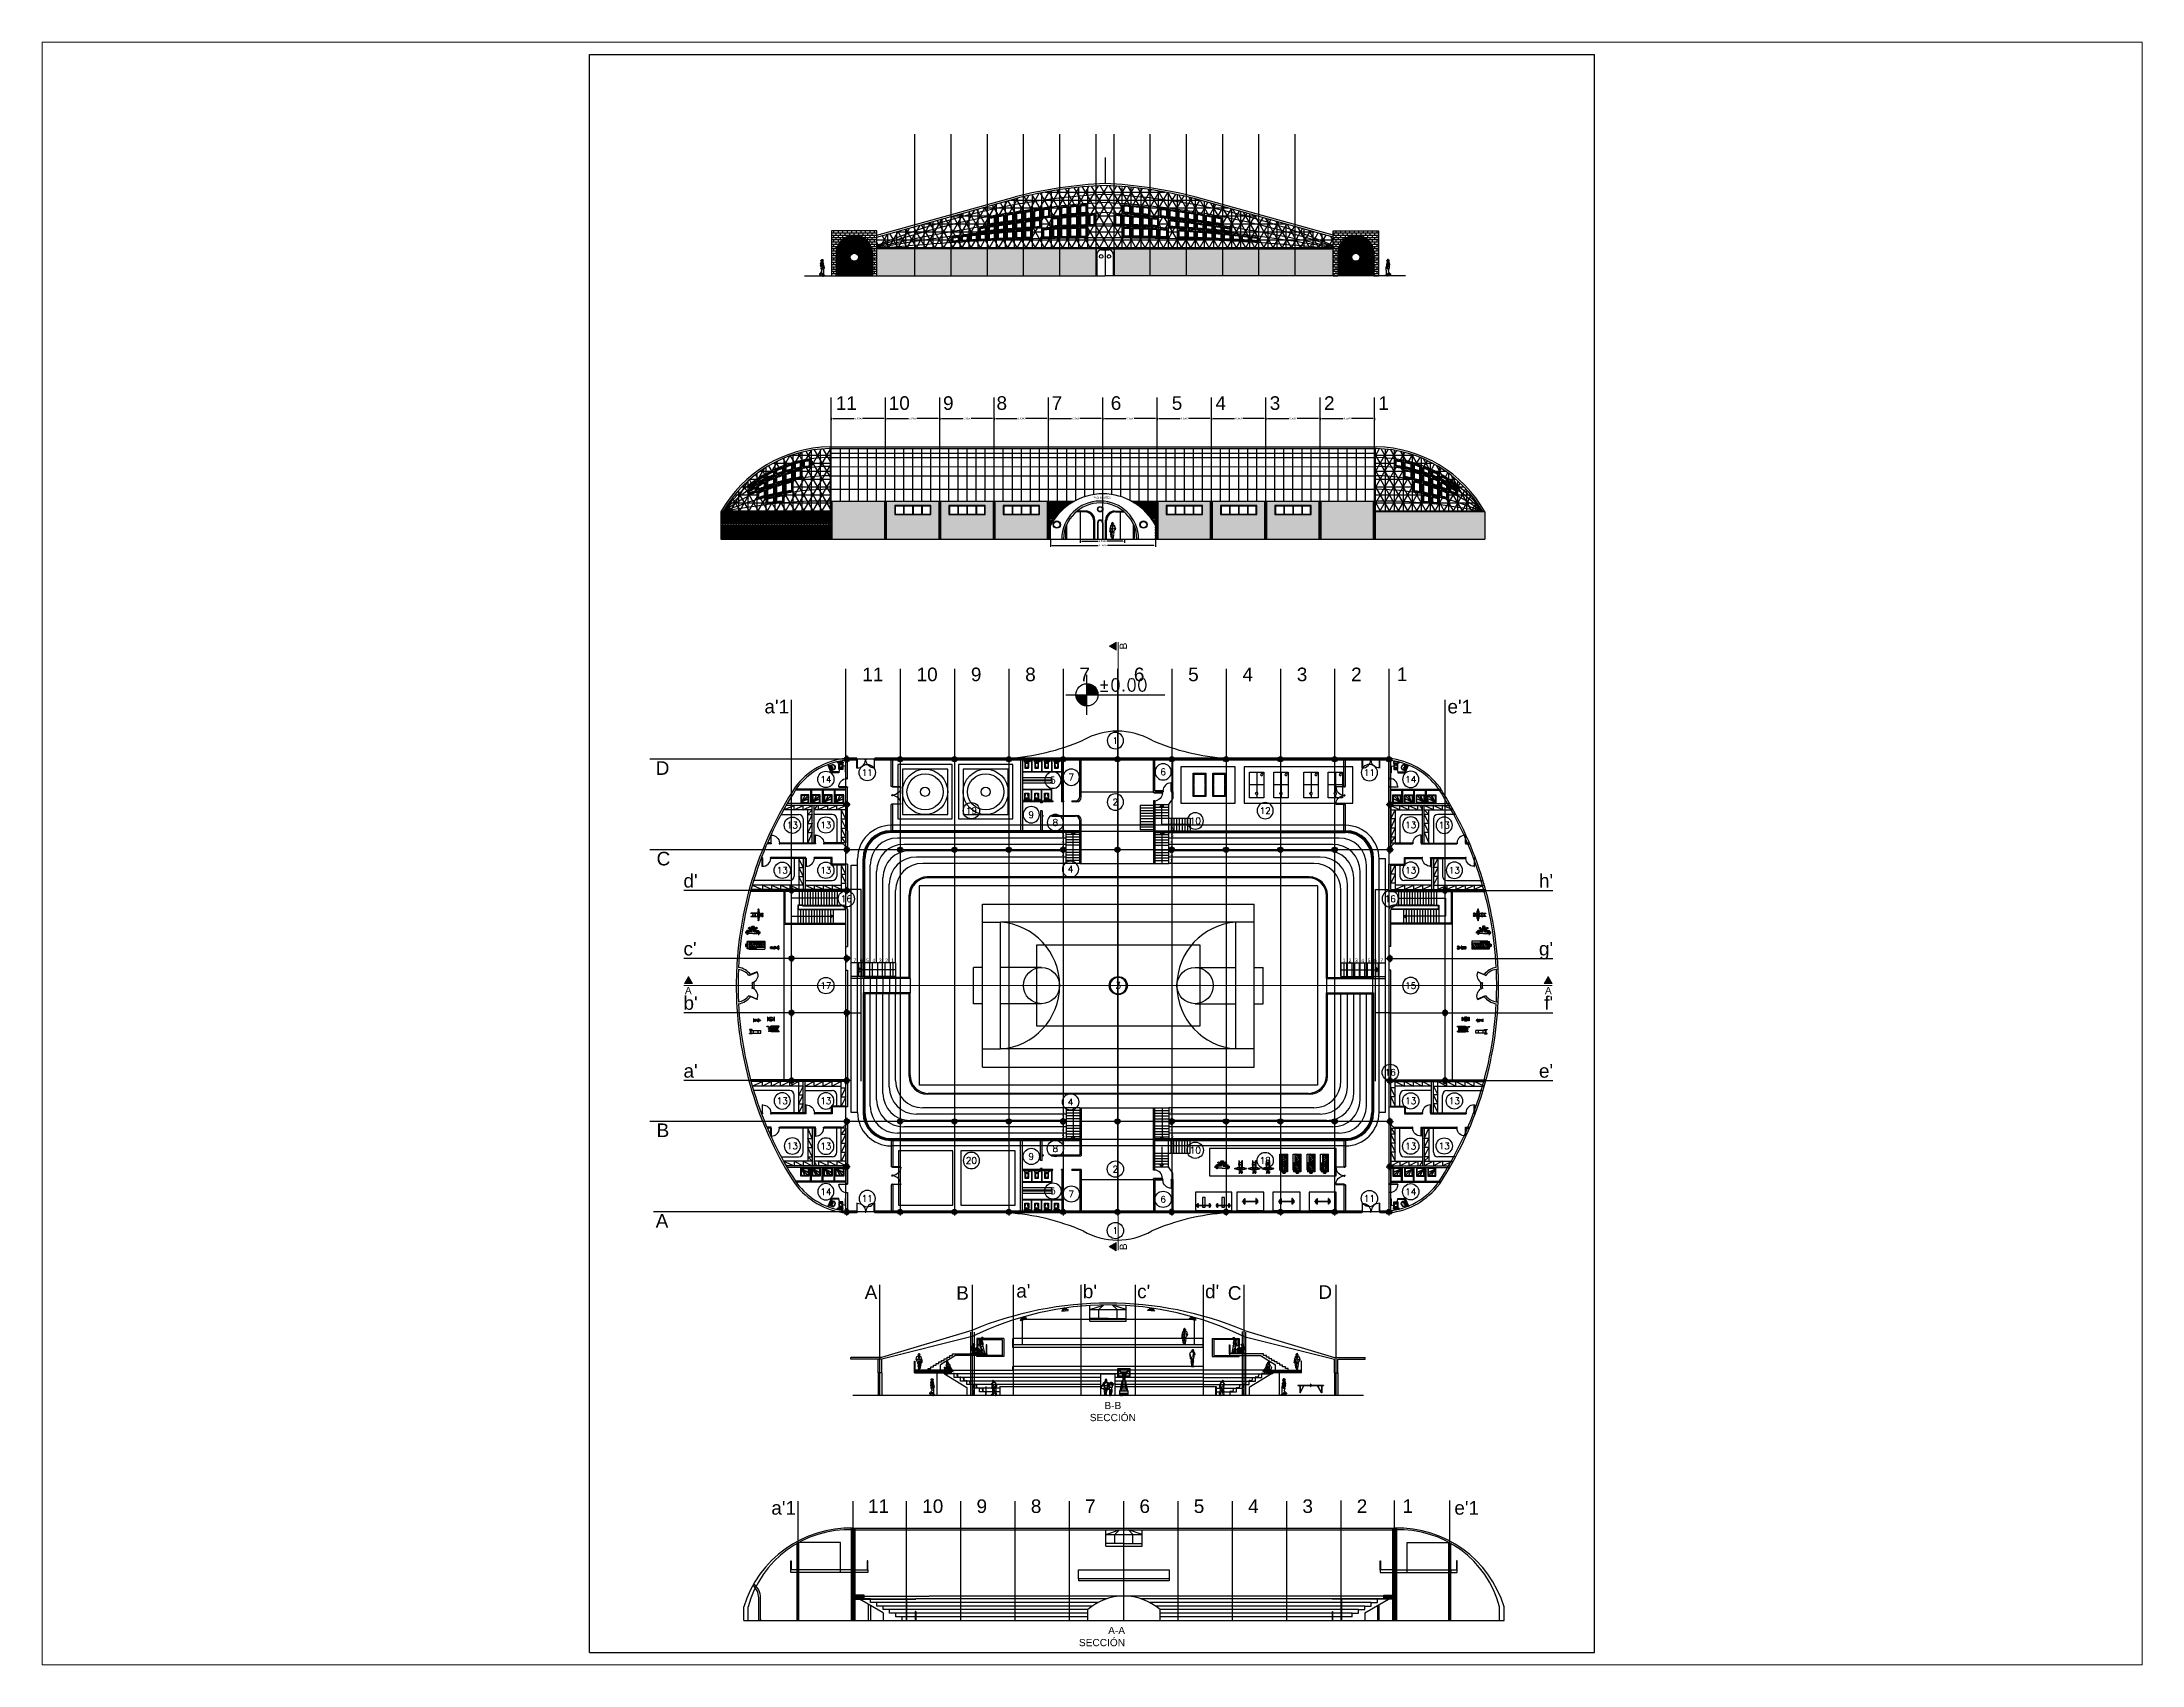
# Paper-space layout 'Layout3' of a CAD drawing. Header units: inches. Extents: x 1.1 to 9.9, y 0.85 to 7.65.
# The model-space entities are those that its viewports show. They can reach past a viewport. Long polylines and large blocks are cut down to what shows.
import ezdxf
from ezdxf.enums import TextEntityAlignment as Align

# ---------------------------------------------------------------- set-up
doc = ezdxf.new("R2010")
doc.units = ezdxf.units.IN
doc.header["$MEASUREMENT"] = 0
for name, pattern in [('DASHDOT', [1, 0.5, -0.25, 0, -0.25]), ('DASHED', [0.75, 0.5, -0.25]), ('DIVIDE', [1.25, 0.5, -0.25, 0, -0.25, 0, -0.25]), ('HIDDEN', [0.375, 0.25, -0.125]), ('HIDDEN2', [0.1875, 0.125, -0.0625])]:
    doc.linetypes.add(name, pattern=pattern)
for name, color, linetype in [('1', 1, 'Continuous'), ('13', 30, 'Continuous'), ('2', 2, 'Continuous'), ('5', 5, 'Continuous'), ('ax', 40, 'DIVIDE'), ('D', 4, 'Continuous'), ('door & win', 4, 'Continuous'), ('fur', 253, 'Continuous'), ('FURN', 253, 'Continuous'), ('gradient', 240, 'Continuous'), ('inwall', 41, 'Continuous'), ('kaf1', 13, 'Continuous'), ('kaf2', 53, 'Continuous'), ('kaf3', 133, 'Continuous'), ('kod', 1, 'Continuous'), ('stairs', 30, 'Continuous'), ('wall', 7, 'Continuous')]:
    doc.layers.add(name, color=color, linetype=linetype)
for name, color, linetype, lineweight in [('dimen', 251, 'Continuous', 20), ('door&win', 5, 'Continuous', 25), ('section', 212, 'DASHDOT', 20)]:
    doc.layers.add(name, color=color, linetype=linetype, lineweight=lineweight)
doc.styles.add('Annotative', font='arial.ttf')
doc.styles.get("Standard").update_dxf_attribs({"font": 'arial.ttf'})
doc.styles.add('Text 03', font='romant.shx')
doc.dimstyles.new('Annotative', dxfattribs={"dimscale": 0, "dimtxt": 0.18, "dimasz": 0.18, "dimexe": 0.18, "dimexo": 0.0625, "dimgap": 0.09, "dimtad": 0, "dimtih": 1, "dimtoh": 1, "dimdec": 4, "dimzin": 0, "dimdsep": 46, "dimtxsty": 'Standard', "dimcen": 0.09, "dimadec": 0, "dimazin": 0, "dimtfac": 1, "dimtdec": 4, "dimtofl": 0, "dimtmove": 0, "dimatfit": 3, "dimfxl": 1, "dimtolj": 1, "dimtzin": 0, "dimarcsym": 0})
doc.dimstyles.get("Standard").update_dxf_attribs({"dimtxt": 0.18, "dimasz": 0.18, "dimexe": 0.18, "dimexo": 0.0625, "dimgap": 0.09, "dimtad": 0, "dimtih": 1, "dimtoh": 1, "dimdec": 4, "dimzin": 0, "dimdsep": 46, "dimtxsty": 'Standard', "dimcen": 0.09, "dimadec": 0, "dimazin": 0, "dimtfac": 1, "dimtdec": 4, "dimtofl": 0, "dimtmove": 0, "dimatfit": 3, "dimfxl": 1, "dimtolj": 1, "dimtzin": 0, "dimarcsym": 0})
pattern_1 = [(0, (-154.83917, 183.97823), (0, 0.25), []), (90, (-154.83917, 183.97823), (-0.5, 0), [0.25, -0.25]), (90, (-154.58917, 183.97823), (-0.5, 0), [-0.25, 0.25])]
pattern_2 = [(0, (-161.44875, 183.97823), (0, 0.1), []), (90, (-161.44875, 183.97823), (-0.2, 0), [0.1, -0.1]), (90, (-161.34875, 183.97823), (-0.2, 0), [-0.1, 0.1])]
pattern_3 = [(0, (187.1127, 140.2194), (0, 0.875), []), (60, (187.1127, 140.2194), (-0.757772, 0.4375), []), (120, (187.1127, 140.2194), (-0.757772, -0.4375), [])]
pattern_4 = [(0, (187.11269, 140.21943), (0, 0.15), []), (90, (187.1127, 140.21943), (-0.3, 0), [0.15, -0.15]), (90, (187.2627, 140.21943), (-0.3, 0), [-0.15, 0.15])]
pattern_5 = [(0, (141.35314, 111.15675), (0, 0.15), []), (90, (141.35314, 111.15675), (-0.3, 0), [0.15, -0.15]), (90, (141.50314, 111.15675), (-0.3, 0), [-0.15, 0.15])]
pattern_6 = [(0, (141.3531, 111.15675), (0, 0.875), []), (60, (141.3531, 111.15675), (-0.757772, 0.4375), []), (120, (141.3531, 111.15675), (-0.757772, -0.4375), [])]

psp = doc.layouts.new('Layout3')

msp = doc.modelspace()

# ---------------------------------------------------------------- texts
at = {"insert": (76.82688, 146.82311), "char_height": 0.2, "attachment_point": 1}
msp.add_mtext_dynamic_manual_height_columns('PACHACUTEC', width=8.6357561, gutter_width=1, heights=[0], dxfattribs=at)
at = {"layer": 'ax', "char_height": 1.5}
for s, heights, insert, attachment_point in [('11', [0], (48.37009, 157.92655), 1), ('10', [0], (54.22014, 157.92655), 1), ('9', [0], (60.22014, 157.92655), 1), ('8', [0], (66.13043, 157.92655), 1), ('7', [0], (72.22014, 157.92655), 1), ('6', [0], (78.74303, 157.92655), 1), ('5', [0], (85.48712, 157.92655), 1), ('4', [0], (90.30805, 157.92655), 1), ('3', [1.5], (96.30805, 157.92655), 1), ('2', [0], (102.30805, 157.92655), 1), ('1', [0], (108.30805, 157.92655), 1), ('11', [0], (51.29805, 127.95805), 1), ('10 ', [0], (57.29805, 127.95805), 1), ('9', [0], (63.29805, 127.95805), 1), ('8', [0], (69.29805, 127.95805), 1), ('7', [0], (75.29805, 127.95805), 1), ('6', [0], (81.29805, 127.95805), 1), ('5', [0], (87.29805, 127.95805), 1), ('4', [0], (93.29805, 127.95805), 1), ('3', [0], (99.29805, 127.95805), 1), ('2', [0], (105.29805, 127.95805), 1), ('1', [0], (110.34851, 127.9698), 1), ("a'1", [0], (40.49224, 124.40146), 1), ("e'1", [0], (118.67029, 124.40146), 3), ('D', [0], (28.47978, 117.61111), 1), ('C', [0], (28.57978, 107.61111), 1), ("d'", [0], (31.55047, 105.16626), 1), ("h'", [0], (127.61205, 105.16626), 3), ("c'", [0], (31.55047, 97.66626), 1), ("g'", [0], (127.61205, 97.66626), 3), ("b'", [0], (31.55047, 91.66626), 1), ("f'", [0], (127.61205, 91.66626), 3), ("a'", [0], (31.55047, 84.16626), 1), ("e'", [0], (127.61205, 84.16626), 3), ('B', [0], (28.57978, 77.61111), 1), ('A', [0], (28.47978, 67.61111), 1), ('A', [0], (51.56351, 59.71987), 1), ('B', [0], (61.6786, 59.63965), 1), ("a'", [0], (68.31094, 59.87583), 1), ("b'", [0], (75.66348, 59.81223), 1), ("c'", [0], (81.66348, 59.81223), 1), ("d'", [0], (89.16348, 59.81223), 1), ('C', [0], (91.6786, 59.63965), 1), ('D', [0], (101.6786, 59.73965), 1), ("a'1", [0], (41.25335, 35.90595), 1), ('11', [0], (51.91937, 36.09175), 1), ('10 ', [0], (57.91937, 36.09175), 1), ('9', [0], (63.91937, 36.09175), 1), ('8', [0], (69.91937, 36.09175), 1), ('7', [0], (75.91937, 36.09175), 1), ('6', [0], (81.91937, 36.09175), 1), ('5', [0], (87.91937, 36.09175), 1), ('4', [0], (93.91937, 36.09175), 1), ('3', [0], (99.91937, 36.09175), 1), ('2', [0], (105.91937, 36.09175), 1), ('1', [0], (110.96983, 36.1035), 1), ("e'1", [0], (119.4314, 35.90595), 3)]:
    msp.add_mtext_dynamic_manual_height_columns(s, width=1.4771699, gutter_width=1, heights=heights, dxfattribs=dict(at, insert=insert, attachment_point=attachment_point))
at = {"layer": 'gradient', "linetype": 'DASHDOT', "char_height": 0.4}
for s, heights, insert, attachment_point in [('6', [0.40164], (73.63205, 110.3545), 3), ('5', [0], (73.3277, 109.6545), 1), ('5', [0], (85.6934, 109.6545), 3), ('6', [0.40164], (85.6934, 110.3545), 3), ('4', [0], (73.3277, 108.9545), 1), ('3', [0], (73.3277, 108.2545), 1), ('2', [0], (73.3277, 107.5545), 1), ('1', [0], (73.38787, 106.84755), 1), ('1', [0], (85.57466, 106.84755), 3), ('4', [0], (85.63482, 108.9545), 3), ('3', [0], (85.63482, 108.2545), 3), ('2', [0], (85.63482, 107.5545), 3), ('5', [0], (51.72883, 95.41981), 7), ('4', [0], (52.42883, 95.41981), 7), ('3', [0], (53.12883, 95.41981), 7), ('2', [0], (53.82883, 95.41981), 7), ('1', [0], (54.48785, 95.43502), 7), ('1', [0], (104.67468, 95.43502), 9), ('2', [0], (105.3337, 95.41981), 9), ('3', [0], (106.0337, 95.41981), 9), ('4', [0], (106.7337, 95.41981), 9), ('5', [0], (107.4337, 95.41981), 9), ('1', [0], (73.38787, 78.82995), 7), ('1', [0], (85.57466, 78.82995), 9), ('4', [0], (73.3277, 76.723), 7), ('3', [0], (73.3277, 77.423), 7), ('2', [0], (73.3277, 78.123), 7), ('4', [0], (85.63482, 76.723), 9), ('3', [0], (85.63482, 77.423), 9), ('2', [0], (85.63482, 78.123), 9), ('6', [0.40164], (73.63205, 75.323), 9), ('5', [0], (73.3277, 76.023), 7), ('5', [0], (85.6934, 76.023), 9), ('6', [0.40164], (85.6934, 75.323), 9)]:
    msp.add_mtext_dynamic_manual_height_columns(s, width=0.2559055, gutter_width=1, heights=heights, dxfattribs=dict(at, insert=insert, attachment_point=attachment_point))
at = {"layer": 'section', "char_height": 0.8, "rotation": 90}
for insert, attachment_point in [((79.73458, 130.71083), 3), ((79.73458, 63.61268), 1)]:
    msp.add_mtext_dynamic_manual_height_columns('B', width=0.7264861, gutter_width=1, heights=[0], dxfattribs=dict(at, insert=insert, attachment_point=attachment_point))
at = {"layer": 'section', "char_height": 0.8}
for s, insert, attachment_point in [('A', (31.70918, 92.68543), 1), ('A', (127.45334, 92.68543), 3), ('\\pxqc;B-B\\PSECCIÓN', (79.34201, 46.86635), 3), ('A-A\\PSECCIÓN', (80.32549, 22.0142), 3)]:
    msp.add_mtext_dynamic_manual_height_columns(s, width=0.7264861, gutter_width=1, heights=[0], dxfattribs=dict(at, insert=insert, attachment_point=attachment_point))
at = {"layer": 'stairs', "color": 1, "linetype": 'HIDDEN2', "char_height": 0.4}
for s, insert, attachment_point in [('7', (50.32883, 95.41981), 7), ('6', (51.02883, 95.41981), 7), ('6', (108.1337, 95.41981), 9), ('7', (108.8337, 95.41981), 9)]:
    msp.add_mtext_dynamic_manual_height_columns(s, width=0.2559055, gutter_width=1, heights=[0.40164], dxfattribs=dict(at, insert=insert, attachment_point=attachment_point))

# ---------------------------------------------------------------- blocks, each defined once
blk = doc.blocks.new('P2')
for p, q in [((-0.14, 0.17), (-0.09, 0.41)), ((-0.1, 0.17), (-0.13, 0.11)), ((-0.08, 0.01), (-0.13, 0.08)), ((-0.07, 0.87), (-0.12, 0.99)), ((-0.02, 1.01), (-0.08, 0.85)), ((-0.03, 0.15), (-0.03, 0.09)), ((0.01, 0), (0.02, 0.01)), ((0.02, 1.42), (0.1, 1.44)), ((0.25, 0.1), (0.25, 0.07)), ((0.27, 1.48), (0.27, 1.43)), ((0.28, 0.81), (0.27, 0.78)), ((0.28, 1.41), (0.37, 1.37)), ((0.33, 0.14), (0.32, 0.12)), ((0.36, 0.8), (0.34, 1.02)), ((0.34, 0.8), (0.34, 0.78))]:
    blk.add_line(p, q)
for centre, radius, start, end in [((-0.27, -0.71), 0.894, 73.1531, 81.829), ((0.04, 1.06), 0.178, 150.0578, 203.4411), ((-0.19, 0.14), 0.068, 328.5305, 338.2916), ((-0.12, 0.09), 0.0153, 148.5305, 216.3056), ((-0.39, 1.31), 0.326, 330.0578, 348.7633), ((0.15, 0.36), 0.249, 150.7516, 168.8509), ((-0.07, 0.84), 0.0115, 161.7326, 299.7251), ((-0.06, 0.02), 0.0149, 216.3056, 269.5881), ((0.45, 1.14), 0.53, 152.2152, 168.7633), ((-0.15, 0.53), 0.095, 330.7516, 359.9924), ((-0.28, 1.21), 0.433, 299.7251, 322.1534), ((2.19, 0.53), 2.25, 174.534, 179.9924), ((-0.07, -0.65), 0.651, 83.9695, 89.5881), ((-0.23, 1.38), 0.495, 290.8435, 310.1037), ((-0.38, 0.77), 0.333, 354.534, 11.4007), ((-0.31, 1.38), 0.507, 301.8431, 316.439), ((-0.37, 1.24), 0.356, 345.8402, 7.0166), ((0.05, 1.13), 0.0861, 165.8402, 202.2302), ((-0.15, 1.05), 0.131, 341.7326, 22.2302), ((-0.01, 0.09), 0.0138, 182.697, 212.5784), ((0.13, 0.18), 0.188, 212.5784, 234.9166), ((0.04, 1.36), 0.0646, 103.256, 152.2152), ((0.27, 1.32), 0.297, 163.7872, 187.0166), ((-18.18, 3.24), 18.43, 350.3255, 350.8906), ((0, 0.02), 0.0157, 263.9695, 305.1279), ((0.46, 0.25), 0.447, 149.8186, 170.8906), ((0.02, 0.02), 0.00911, 305.1279, 54.9166), ((0.52, 0.77), 0.472, 159.4195, 183.4038), ((0.08, 0.74), 0.0298, 183.4038, 258.5087), ((0.07, 0.94), 0.00892, 339.4195, 142.1534), ((0.18, 1.22), 0.52, 258.5087, 282.9627), ((0.44, 0.46), 0.359, 151.5146, 173.6281), ((0.03, 0.5), 0.0525, 329.8186, 353.6282), ((0.09, 1.51), 0.0652, 283.256, 334.5444), ((-0.91, 1.19), 1.18, 331.5146, 334.1443), ((0.24, 1.57), 0.11, 113.2344, 172.903), ((0.19, 1.57), 0.0576, 172.903, 191.7376), ((-0.15, 1.5), 0.291, 0.6648, 11.7376), ((0.12, 1), 0.46, 71.0255, 88.3019), ((0.18, 1.51), 0.04, 180.6648, 256.2568), ((0.4, 0.68), 0.248, 174.3047, 206.1911), ((0.21, 1.63), 0.17, 256.2568, 287.5392), ((0.13, 0.55), 0.0459, 351.5802, 26.1911), ((0.46, 0.5), 0.283, 171.5802, 199.7946), ((-0.13, 0.29), 0.344, 357.7228, 19.7946), ((0.22, 1.62), 0.052, 68.6383, 113.2344), ((0.62, 0.26), 0.409, 177.7228, 202.6493), ((0.38, 2.03), 0.388, 248.6383, 256.2407), ((0.34, 1.08), 0.105, 146.8546, 196.7471), ((0.13, 1.01), 0.115, 356.5823, 16.7471), ((0.97, 0.96), 0.723, 176.5823, 192.2391), ((0.27, 0.17), 0.0722, 250.8808, 321.1274), ((0.12, 1.55), 0.158, 329.3867, 355.6154), ((0.13, 1.22), 0.149, 326.8546, 348.178), ((0.28, 0.07), 0.0324, 188.106, 262.8731), ((0.24, 1.52), 0.0545, 287.5392, 337.6468), ((0.38, 1.39), 0.594, 258.3556, 267.9638), ((0.29, 1.43), 0.0195, 174.5751, 246.0598), ((0.65, 1.11), 0.386, 136.9705, 168.178), ((0.3, 0.78), 0.0241, 170.4592, 224.3283), ((0.28, 1.62), 0.0356, 11.1317, 76.2407), ((0.26, 0.74), 0.0266, 353.2856, 44.3283), ((0.29, 0.1), 0.0567, 262.8731, 330.747), ((0.47, 1.43), 0.194, 139.938, 157.6468), ((0.31, 0.73), 0.0234, 173.2856, 325.7475), ((0.87, 0.28), 0.578, 161.4987, 180), ((4, 0.84), 3.7, 181.9686, 186.3209), ((0.39, 1.64), 0.0833, 191.1317, 216.2418), ((0.82, 0.28), 0.503, 169.755, 196.031), ((0.3, 1.57), 0.032, 319.938, 36.2418), ((0.1, 0.41), 0.23, 349.755, 6.3209), ((0.26, 0.77), 0.0812, 325.7475, 5.022), ((0.34, 0.22), 0.0874, 262.8145, 291.8728), ((0.36, 0.06), 0.0249, 116.2042, 150.747), ((0.45, 1.02), 0.103, 157.8521, 183.5164), ((0.32, 0.77), 0.0261, 5.022, 9.1218), ((0.2, 1.13), 0.166, 337.8521, 5.4665), ((0.31, 0.15), 0.0749, 296.2042, 342.8074), ((0.74, 1.18), 0.381, 158.1701, 185.4665), ((0.35, 1.33), 0.0403, 338.1701, 66.0597), ((0.38, 0.13), 0.00909, 342.8074, 111.8727)]:
    blk.add_arc(centre, radius, start, end)
blk = doc.blocks.new('4')
for p, q in [((-0.47, 0.09), (-0.46, 0.07)), ((-0.46, 0.13), (-0.45, 0.13)), ((-0.46, 0.07), (-0.44, 0.06)), ((-0.45, 0.13), (-0.37, -0.01)), ((-0.43, 0.01), (-0.43, 0)), ((-0.36, 1.05), (-0.34, 1.08)), ((-0.36, 1.05), (-0.36, 1.04)), ((-0.35, 1.01), (-0.36, 1.04)), ((-0.35, 1.29), (-0.27, 1.49)), ((-0.35, 1.23), (-0.35, 1.29)), ((-0.35, 1.23), (-0.32, 0.97)), ((-0.35, 1.01), (-0.33, 0.93)), ((-0.34, 0), (-0.33, 0.1)), ((-0.34, 0.02), (-0.33, 0.07)), ((-0.34, 0), (-0.32, -0.07)), ((-0.33, 0.93), (-0.32, 0.92)), ((-0.33, 0.1), (-0.32, 0.12)), ((-0.32, 0.93), (-0.32, 0.97)), ((-0.32, 0.92), (-0.3, 0.78)), ((-0.32, 0.12), (-0.27, 0.1)), ((-0.31, 1.62), (-0.3, 1.66)), ((-0.31, 1.59), (-0.31, 1.62)), ((-0.31, 1.59), (-0.28, 1.52)), ((-0.3, 1.66), (-0.27, 1.7)), ((-0.3, 0.68), (-0.3, 0.78)), ((-0.3, 0.68), (-0.3, 0.67)), ((-0.3, 0.67), (-0.29, 0.67)), ((-0.29, 0.67), (-0.27, 0.67)), ((-0.28, 0.69), (-0.2, 0.44)), ((-0.27, 1.49), (-0.26, 1.5)), ((-0.27, 0.78), (-0.27, 0.8)), ((-0.27, 0.7), (-0.27, 0.78)), ((-0.27, 0.7), (-0.26, 0.69)), ((-0.27, 0.67), (-0.26, 0.69)), ((-0.27, 0.1), (-0.2, 0.22)), ((-0.26, 1.52), (-0.26, 1.5)), ((-0.26, 1.15), (-0.24, 1.07)), ((-0.26, 0.65), (-0.18, 0.66)), ((-0.25, 1.71), (-0.19, 1.73)), ((-0.25, 1.17), (-0.24, 1.27)), ((-0.25, 1.13), (-0.25, 1.16)), ((-0.24, 1.27), (-0.23, 1.29)), ((-0.24, 1.07), (-0.22, 0.99)), ((-0.24, 0.39), (-0.2, 0.44)), ((-0.23, 1.29), (-0.16, 1.33)), ((-0.23, 1.29), (-0.23, 1.29)), ((-0.22, 1.5), (-0.11, 1.39)), ((-0.22, 0.99), (-0.2, 0.97)), ((-0.21, 1.6), (-0.2, 1.62)), ((-0.21, 1.6), (-0.2, 1.57)), ((-0.21, 1.54), (-0.21, 1.55)), ((-0.2, 1.62), (-0.19, 1.62)), ((-0.2, 1.57), (-0.18, 1.56)), ((-0.2, 1.28), (-0.19, 1.29)), ((-0.2, 1.28), (-0.18, 1.28)), ((-0.2, 0.97), (-0.12, 0.82)), ((-0.2, 0.22), (-0.18, 0.24)), ((-0.19, 1.73), (-0.14, 1.72)), ((-0.19, 1.62), (-0.17, 1.59)), ((-0.19, 1.36), (-0.17, 1.38)), ((-0.19, 1.35), (-0.17, 1.36)), ((-0.19, 1.35), (-0.19, 1.36)), ((-0.19, 1.17), (-0.11, 1.23)), ((-0.18, 1.28), (-0.17, 1.29)), ((-0.18, 0.66), (-0.15, 0.65)), ((-0.18, 0.24), (-0.17, 0.2)), ((-0.17, 1.68), (-0.12, 1.7)), ((-0.17, 1.68), (-0.17, 1.67)), ((-0.17, 1.59), (-0.16, 1.58)), ((-0.17, 1.38), (-0.13, 1.38)), ((-0.17, 1.36), (-0.15, 1.37)), ((-0.17, 1.1), (-0.16, 1.12)), ((-0.17, 1.1), (-0.16, 1.1)), ((-0.16, 1.58), (-0.14, 1.59)), ((-0.16, 1.54), (-0.14, 1.52)), ((-0.16, 1.33), (-0.15, 1.34)), ((-0.16, 1.25), (-0.14, 1.28)), ((-0.16, 1.12), (-0.11, 1.18)), ((-0.15, 0.07), (-0.16, 0.18)), ((-0.15, 1.63), (-0.14, 1.59)), ((-0.15, 1.37), (-0.15, 1.38)), ((-0.15, 1.34), (-0.13, 1.33)), ((-0.15, 1.32), (-0.13, 1.33)), ((-0.15, 0.65), (-0.14, 0.67)), ((-0.15, 0.07), (-0.13, -0.03)), ((-0.14, 1.72), (-0.12, 1.71)), ((-0.14, 1.52), (-0.09, 1.52)), ((-0.14, 1.46), (-0.13, 1.47)), ((-0.14, 1.46), (-0.14, 1.44)), ((-0.14, 1.44), (-0.14, 1.44)), ((-0.14, 1.28), (-0.12, 1.3)), ((-0.14, 1.27), (-0.11, 1.29)), ((-0.14, 0.75), (-0.12, 0.82)), ((-0.14, 0.67), (-0.14, 0.75)), ((-0.13, 1.47), (-0.12, 1.49)), ((-0.13, 1.44), (-0.08, 1.33)), ((-0.12, 1.71), (-0.12, 1.7)), ((-0.12, 1.7), (-0.11, 1.68)), ((-0.12, 1.49), (-0.07, 1.52)), ((-0.12, 1.29), (-0.11, 1.29)), ((-0.12, 1.09), (-0.1, 1.21)), ((-0.12, 0.82), (-0.11, 0.82)), ((-0.11, 1.68), (-0.1, 1.65)), ((-0.11, 1.29), (-0.1, 1.29)), ((-0.11, 1.23), (-0.1, 1.23)), ((-0.11, 0.82), (-0.04, 0.87)), ((-0.11, 0.82), (-0.1, 0.8)), ((-0.1, 1.65), (-0.1, 1.63)), ((-0.1, 1.63), (-0.08, 1.62)), ((-0.1, 1.32), (-0.09, 1.35)), ((-0.09, 1.25), (-0.1, 1.34)), ((-0.1, 1.29), (-0.09, 1.27)), ((-0.1, 1.23), (-0.1, 1.21)), ((-0.1, 0.8), (-0.09, 0.79)), ((-0.09, 1.36), (-0.04, 1.24)), ((-0.09, 1.25), (-0.09, 1.23)), ((-0.09, 0.79), (-0.07, 0.78)), ((-0.08, 1.62), (-0.07, 1.6)), ((-0.07, 1.57), (-0.07, 1.6)), ((-0.07, 1.57), (-0.07, 1.55)), ((-0.07, 1.52), (-0.07, 1.55)), ((-0.07, 0.78), (-0.06, 0.79)), ((-0.06, 0.79), (-0.03, 0.84)), ((-0.05, 0.86), (-0.05, 0.84)), ((-0.05, 0.84), (0, 0.7)), ((-0.04, 1.17), (-0.04, 1.23)), ((-0.04, 1.14), (-0.04, 1.16)), ((-0.04, 1.14), (0.04, 0.8)), ((-0.04, 0.88), (-0.03, 0.84)), ((-0.04, 0.87), (-0.03, 0.85)), ((-0.01, 0.71), (-0.01, 0.74)), ((-0.01, 0.74), (0.01, 0.73)), ((-0.01, 0.46), (0, 0.58)), ((-0.01, 0.07), (-0.01, 0.46)), ((-0.01, 0.07), (0.01, 0)), ((0, 0.59), (0, 0.7)), ((0.01, 0.73), (0.02, 0.73)), ((0.02, 0.73), (0.04, 0.78)), ((0.04, 0.8), (0.04, 0.78)), ((-0.37, -0.01), (-0.33, -0.06)), ((-0.33, -0.08), (-0.32, -0.07)), ((-0.13, -0.03), (-0.12, -0.05)), ((-0.12, -0.05), (-0.07, -0.06)), ((-0.12, -0.09), (-0.12, -0.06)), ((-0.12, -0.09), (-0.11, -0.11)), ((-0.11, -0.11), (0.07, -0.1)), ((-0.11, -0.11), (-0.11, -0.13)), ((-0.11, -0.13), (-0.05, -0.12)), ((-0.06, -0.06), (-0.05, -0.06)), ((-0.05, -0.12), (-0.04, -0.11)), ((0.01, -0.01), (0.14, -0.04)), ((0.07, -0.1), (0.13, -0.07)), ((0.13, -0.07), (0.15, -0.06)), ((0.14, -0.04), (0.15, -0.06))]:
    blk.add_line(p, q)
for centre, radius, start, end in [((-1.04, 0.89), 0.954, 306.1676, 330.985), ((-0.43, 0.11), 0.0497, 171.0275, 207.8969), ((-0.26, 0.09), 0.186, 191.1032, 248.2953), ((-0.23, 1.39), 0.113, 38.0128, 106.5863), ((-0.11, 1.18), 0.146, 106.593, 172.6097), ((-0.15, 1.34), 0.0646, 88.5317, 148.6993), ((0.15, 1.1), 0.271, 183.6713, 224.5706), ((-0.08, 0.05), 0.11, 287.3299, 329.405)]:
    blk.add_arc(centre, radius, start, end)
blk = doc.blocks.new('6')
for p, q in [((-0.28, 0.86), (-0.29, 0.81)), ((-0.27, 0.77), (-0.29, 0.8)), ((-0.26, 0.87), (-0.28, 0.86)), ((-0.28, 0.86), (-0.28, 0.87)), ((-0.24, 0.77), (-0.27, 0.77)), ((-0.21, 0.87), (-0.26, 0.87)), ((-0.23, 0.82), (-0.24, 0.8)), ((-0.23, 0.8), (-0.24, 0.8)), ((-0.23, 0.77), (-0.24, 0.77)), ((-0.22, 0.77), (-0.23, 0.8)), ((-0.18, 1.43), (-0.22, 1.27)), ((-0.2, 0.82), (-0.22, 0.77)), ((-0.2, 0.9), (-0.21, 0.87)), ((-0.16, 0.77), (-0.21, 0.87)), ((-0.19, 0.96), (-0.2, 0.93)), ((-0.2, 0.93), (-0.2, 0.9)), ((-0.2, 0.84), (-0.2, 0.82)), ((-0.18, 0.99), (-0.19, 0.96)), ((-0.16, 1.45), (-0.18, 1.43)), ((-0.17, 1.05), (-0.18, 0.99)), ((-0.13, 1.13), (-0.17, 1.05)), ((-0.16, 1.12), (-0.17, 1.07)), ((-0.17, 0.8), (-0.16, 0.99)), ((-0.15, 0.55), (-0.17, 0.53)), ((-0.17, 0.53), (-0.17, 0.51)), ((-0.15, 0.49), (-0.17, 0.51)), ((-0.14, 1.18), (-0.16, 1.12)), ((-0.13, 1.07), (-0.16, 1.01)), ((-0.16, 1.01), (-0.16, 0.91)), ((-0.16, 0.91), (-0.16, 0.9)), ((-0.15, 0.57), (-0.16, 0.77)), ((-0.08, 0.75), (-0.15, 0.77)), ((-0.11, 0.32), (-0.15, 0.49)), ((-0.13, 1.2), (-0.14, 1.18)), ((-0.14, 1.09), (-0.13, 1.18)), ((-0.13, 1.21), (-0.13, 1.2)), ((-0.13, 1.18), (-0.13, 1.2)), ((-0.11, 0.3), (-0.12, 0.29)), ((-0.12, 0.24), (-0.12, 0.29)), ((-0.12, 0.2), (-0.12, 0.24)), ((-0.11, 0.18), (-0.12, 0.2)), ((-0.11, 0.32), (-0.11, 0.3)), ((-0.11, 0.17), (-0.11, 0.18)), ((-0.09, 0.16), (-0.11, 0.17)), ((-0.08, 0.16), (-0.09, 0.16)), ((-0.06, 1.66), (-0.06, 1.68)), ((-0.04, 1.64), (-0.06, 1.66)), ((-0.05, 1.51), (-0.06, 1.5)), ((-0.06, 1.43), (-0.06, 1.49)), ((-0.05, 1.4), (-0.06, 1.43)), ((-0.05, 1.4), (-0.06, 1.39)), ((0.02, 1.23), (-0.06, 1.39)), ((-0.04, 1.66), (-0.05, 1.65)), ((-0.01, 1.56), (-0.05, 1.51)), ((-0.03, 1.74), (-0.04, 1.73)), ((-0.04, 1.73), (-0.04, 1.71)), ((-0.04, 1.68), (-0.04, 1.71)), ((-0.04, 1.62), (-0.04, 1.66)), ((-0.03, 1.58), (-0.04, 1.62)), ((-0.03, 0.46), (-0.04, 0.45)), ((-0.04, 0.41), (-0.04, 0.45)), ((-0.02, 0.37), (-0.04, 0.41)), ((-0.02, 0.37), (-0.04, 0.3)), ((-0.04, 0.24), (-0.04, 0.3)), ((-0.02, 1.75), (-0.03, 1.74)), ((-0.01, 1.56), (-0.03, 1.58)), ((-0.03, 1.5), (-0.03, 1.52)), ((0, 1.39), (-0.03, 1.48)), ((0, 0.68), (-0.03, 0.55)), ((-0.03, 0.51), (-0.03, 0.54)), ((-0.03, 0.46), (-0.03, 0.49)), ((0.1, 1.53), (-0.02, 1.45)), ((0.04, 1.07), (-0.02, 0.82)), ((-0.01, 0.87), (-0.02, 0.85)), ((0.06, 1.69), (-0.01, 1.69)), ((0.04, 1.55), (-0.01, 1.56)), ((-0.01, 0.16), (0, 0.34)), ((0, 0.12), (-0.01, 0.16)), ((0, 1.69), (0, 1.67)), ((0.01, 1.45), (0, 1.41)), ((0, 1.41), (0, 1.4)), ((0.01, 1.3), (0, 1.37)), ((0.01, 0.43), (0, 0.72)), ((0.01, 0.66), (0, 0.67)), ((0.01, 0.41), (0, 0.34)), ((0.02, 0.11), (0, 0.11)), ((0, 0.11), (0, 0.1)), ((0, 0.05), (0, 0.1)), ((0.01, 0.04), (0, 0.05)), ((0.03, 1.61), (0.01, 1.61)), ((0.06, 1.38), (0.01, 1.46)), ((0.02, 1.28), (0.01, 1.3)), ((0.01, 0.48), (0.01, 0.49)), ((0.01, 0.41), (0.01, 0.43)), ((0.02, -0.01), (0.01, 0.04)), ((0.11, 1.37), (0.02, 1.28)), ((0.02, 1.28), (0.02, 1.29)), ((0.03, 1.22), (0.02, 1.23)), ((0.03, 1.1), (0.02, 1.11)), ((0.02, 1.11), (0.02, 1.11)), ((0.04, 1.61), (0.03, 1.61)), ((0.11, 1.53), (0.03, 1.29)), ((0.08, 1.32), (0.03, 1.23)), ((0.03, 1.18), (0.03, 1.22)), ((0.03, 1.01), (0.04, 1.16)), ((0.04, 1.1), (0.03, 1.1)), ((0.05, 0.95), (0.03, 1.01)), ((0.05, 1.61), (0.04, 1.61)), ((0.06, 1.47), (0.04, 1.49)), ((0.06, 1.47), (0.04, 1.45)), ((0.04, 1.45), (0.04, 1.43)), ((0.04, 1.12), (0.04, 1.1)), ((0.05, 0.8), (0.05, 0.95)), ((0.05, 0.85), (0.05, 0.87)), ((0.07, 0.77), (0.05, 0.8)), ((0.06, 1.68), (0.06, 1.69)), ((0.07, 1.69), (0.06, 1.69)), ((0.07, 1.67), (0.06, 1.68)), ((0.08, 1.45), (0.06, 1.47)), ((0.08, 0.76), (0.06, 0.78)), ((0.1, 1.72), (0.08, 1.73)), ((0.11, 0.03), (0.08, 0.1)), ((0.11, 1.74), (0.09, 1.76)), ((0.09, 1.55), (0.1, 1.6)), ((0.1, 1.53), (0.09, 1.55)), ((0.13, 0.41), (0.09, 0.12)), ((0.11, 1.72), (0.1, 1.72)), ((0.11, 1.61), (0.1, 1.6)), ((0.14, 1.5), (0.1, 1.53)), ((0.11, 0.01), (0.1, 0)), ((0.13, 1.66), (0.11, 1.72)), ((0.12, 1.62), (0.11, 1.61)), ((0.14, 1.45), (0.11, 1.43)), ((0.13, 1.4), (0.11, 1.43)), ((0.13, 1.4), (0.11, 1.37)), ((0.11, 0.03), (0.11, 0.01)), ((0.13, 1.67), (0.12, 1.62)), ((0.12, 0.34), (0.13, 0.44)), ((0.17, 0.77), (0.13, 0.76)), ((0.14, 1.49), (0.14, 1.5)), ((0.15, 1.5), (0.14, 1.5)), ((0.14, 1.45), (0.14, 1.49)), ((0.16, 0.68), (0.14, 0.46)), ((0.26, 1.45), (0.15, 1.5)), ((0.17, 0.74), (0.16, 0.73)), ((0.16, 0.68), (0.16, 0.73)), ((0.17, 0.74), (0.17, 0.77)), ((0.25, 1.15), (0.22, 1.22)), ((0.22, 1.22), (0.22, 1.18)), ((0.23, 1.09), (0.22, 1.18)), ((0.24, 1.07), (0.22, 1.02)), ((0.24, 1.07), (0.23, 1.09)), ((0.25, 1.09), (0.24, 1.07)), ((0.27, 0.93), (0.24, 0.91)), ((0.25, 1.09), (0.25, 1.15)), ((0.27, 1.43), (0.26, 1.45)), ((0.3, 1.35), (0.27, 1.43)), ((0.36, 1.12), (0.27, 0.93)), ((0.36, 1.12), (0.3, 1.35)), ((0.05, -0.02), (0.02, -0.01)), ((0.1, -0.01), (0.05, -0.02))]:
    blk.add_line(p, q)
for centre, radius, start, end in [((0.62, 0.94), 0.897, 157.9052, 184.9658), ((-0.01, 1.22), 0.277, 99.549, 123.5935), ((-0.12, 0.85), 0.104, 296.659, 2.2818), ((-0.18, 0.26), 0.138, 315.9394, 352.4184), ((0.03, 1.69), 0.0945, 47.5744, 194.7889), ((0.04, 1.56), 0.0736, 207.6538, 249.9756), ((0.01, 1.62), 0.131, 57.7851, 93.2743), ((0.05, 0.16), 0.0573, 231.0289, 316.3539), ((0.11, 0.84), 0.0815, 245.9994, 289.2287), ((0.06, 0.91), 0.179, 307.4462, 359.4234)]:
    blk.add_arc(centre, radius, start, end)
blk = doc.blocks.new('Basket02')
for p, q in [((-105, 300), (29, 300)), ((-105, 211), (-105, 300)), ((-97, 293), (21, 293)), ((-97, 219), (-97, 293)), ((-60, 240), (-97, 290)), ((-60, 245), (-96, 293)), ((-60, 263), (-16, 263)), ((-60, 263), (-60, 233)), ((-60, 233), (-55, 233)), ((-57, 259), (-20, 259)), ((-57, 259), (-57, 237)), ((-57, 237), (-20, 237)), ((-55, 237), (-55, 230)), ((-55, 234), (-21, 234)), ((-55, 233), (-21, 233)), ((-21, 237), (-21, 230)), ((-21, 233), (-16, 233)), ((-20, 259), (-20, 237)), ((-16, 245), (19, 293)), ((-16, 240), (21, 290)), ((-16, 263), (-16, 233)), ((21, 219), (21, 293)), ((29, 211), (29, 300)), ((-105, 211), (29, 211)), ((-97, 219), (21, 219)), ((-84, 52), (8, 52)), ((-84, 11), (-84, 52)), ((-84, 26), (8, 26)), ((-84, 11), (8, 11)), ((-80, 52), (-58, 156)), ((-73, 2), (-76, 0)), ((-76, 0), (-67, 0)), ((-73, 11), (-73, 2)), ((-71, 52), (-49, 151)), ((-70, 11), (-70, 2)), ((-70, 2), (-67, 0)), ((-59, 11), (-59, 0)), ((-59, 0), (-55, 0)), ((-58, 156), (-49, 151)), ((-55, 230), (-21, 230)), ((-54, 154), (-52, 167)), ((-54, 11), (-54, 0)), ((-52, 167), (-52, 170)), ((-52, 170), (-49, 170)), ((-52, 167), (-49, 167)), ((-52, 153), (-49, 166)), ((-49, 181), (-49, 211)), ((-49, 52), (-49, 181)), ((-49, 181), (-27, 181)), ((-46, 181), (-46, 211)), ((-43, 230), (-43, 221)), ((-34, 221), (-43, 221)), ((-34, 230), (-34, 221)), ((-31, 181), (-31, 211)), ((-27, 181), (-27, 211)), ((-27, 52), (-27, 181)), ((-24, 170), (-27, 170)), ((-24, 167), (-27, 167)), ((-24, 153), (-27, 166)), ((-19, 156), (-27, 151)), ((-5, 52), (-27, 151)), ((-22, 154), (-25, 167)), ((-24, 167), (-24, 170)), ((-22, 11), (-22, 0)), ((-17, 0), (-21, 0)), ((4, 52), (-19, 156)), ((-17, 11), (-17, 0)), ((-6, 2), (-10, 0)), ((0, 0), (-10, 0)), ((-6, 11), (-6, 2)), ((-4, 11), (-4, 2)), ((-4, 2), (0, 0)), ((8, 11), (8, 52))]:
    blk.add_line(p, q)
blk = doc.blocks.new('fiberseat02')
blk.add_lwpolyline([(11, 34, 0.084607), (7, 34, 0.394529), (5, 32, 0.024864), (5, 26, -0.138661), (2, 10, -0.345282), (-13, 3, 0.017769), (-25, 5, 0.174535), (-29, 5, 0.105123), (-30, 4, 0.33233), (-30, -6), (-27, -6), (-27, 0), (0, 0, 0.358624), (5, 4)], format="xyb", close=True)
blk = doc.blocks.new('Mann8')
at = {"layer": 'fur', "linetype": 'Continuous'}
for points in [[(168, -484), (167, -484), (167, -484), (166, -484), (166, -484), (165, -484), (164, -484), (164, -484), (163, -483), (162, -483), (162, -483), (161, -483), (160, -483), (160, -483), (159, -483), (158, -483), (158, -483), (157, -483), (156, -483), (155, -483), (155, -483), (154, -482), (154, -482), (153, -482), (152, -482), (152, -482), (151, -482), (150, -482), (150, -482), (149, -482), (149, -482), (148, -482), (148, -482), (148, -482), (147, -481), (147, -481), (146, -481), (146, -480), (146, -480), (145, -480), (145, -479), (144, -479), (144, -478), (143, -478), (143, -477), (143, -476), (142, -476), (142, -475), (141, -475), (141, -474), (140, -474), (140, -473), (140, -472), (139, -472), (139, -471), (138, -471), (138, -470), (137, -470), (137, -470), (137, -469), (136, -469), (136, -469), (136, -468), (135, -468), (135, -468), (135, -468), (134, -468), (134, -468), (134, -468), (133, -468), (133, -468), (133, -468), (132, -468), (132, -468), (131, -468), (131, -468), (131, -468), (130, -468), (130, -468), (129, -468), (129, -468), (129, -468), (128, -468), (128, -468), (127, -469), (127, -469), (127, -469), (126, -469), (126, -470), (125, -470), (125, -470), (125, -470), (124, -471), (124, -471), (124, -472), (121, -477), (121, -477), (121, -477), (121, -477), (121, -476), (121, -476), (120, -475), (120, -475), (120, -474), (120, -473), (120, -472), (120, -471), (120, -471), (120, -470), (120, -470), (120, -470), (120, -469), (120, -468), (120, -467), (120, -466), (120, -465), (120, -464), (120, -462), (120, -461), (121, -460), (121, -459), (122, -458), (123, -457), (124, -457), (125, -456), (126, -455), (128, -454), (130, -454), (130, -454), (130, -454), (130, -454), (131, -454), (131, -454), (131, -454), (132, -454), (132, -454), (133, -454), (133, -454), (133, -454)], [(125, -461), (125, -461), (125, -460), (125, -460), (124, -460), (124, -459), (124, -459), (124, -459), (124, -459), (124, -459), (124, -460), (124, -461), (124, -461), (124, -462), (124, -464), (124, -464), (124, -464), (124, -465), (124, -466), (124, -467), (124, -469), (124, -470), (124, -470), (125, -470), (125, -469), (125, -469), (126, -469), (126, -469), (126, -468), (127, -468), (127, -468), (127, -468), (127, -467), (126, -467), (126, -466), (126, -466), (126, -466), (126, -465), (126, -465), (126, -465), (126, -465), (126, -464), (126, -463), (126, -463), (125, -462), (125, -461), (125, -461)], [(127, -463), (127, -462), (127, -461), (127, -461), (127, -461), (127, -461), (127, -461), (127, -462), (127, -462), (128, -463), (128, -464), (128, -464), (128, -465), (128, -466), (129, -466), (129, -467), (129, -467), (129, -467), (129, -467), (129, -467), (129, -467), (129, -467), (130, -467), (130, -468), (130, -468), (130, -468), (129, -468), (129, -467), (129, -467), (129, -467), (128, -467), (128, -466), (128, -466), (128, -466), (127, -465), (127, -465), (127, -464), (127, -464), (127, -464), (127, -463), (127, -463)], [(134, -468), (134, -467), (134, -467), (134, -467), (133, -466), (133, -466), (133, -466), (133, -465), (132, -465), (132, -465), (132, -464), (132, -464), (132, -463), (131, -463), (131, -463), (131, -462), (132, -462), (131, -463), (131, -463), (131, -464), (131, -464), (131, -465), (132, -466), (132, -466), (132, -467), (132, -466), (132, -466), (132, -466), (131, -466), (131, -466), (131, -466), (131, -466), (131, -466), (131, -465), (130, -465), (130, -465), (130, -465), (130, -465), (130, -465), (130, -464), (129, -464), (129, -465), (130, -465), (130, -466), (130, -466), (130, -467), (131, -467), (131, -468), (131, -468), (131, -468), (131, -468), (131, -468), (131, -468), (132, -468), (132, -468), (132, -468), (132, -468), (133, -468), (133, -468), (133, -468), (133, -468), (133, -468), (134, -468), (134, -468), (134, -468), (134, -468)], [(143, -457), (143, -456), (142, -455), (141, -454), (141, -453), (140, -452), (139, -450), (138, -449), (138, -448), (137, -447), (136, -446), (136, -445), (135, -444), (135, -443), (133, -445), (133, -447), (133, -448), (133, -448), (132, -449), (132, -449), (132, -450), (131, -450), (131, -451), (131, -451), (131, -452), (131, -452), (132, -452), (132, -453), (132, -453), (133, -454), (133, -454), (134, -454), (134, -455), (134, -455), (135, -456), (135, -456), (136, -457), (136, -457), (137, -457), (137, -458), (138, -458), (138, -458), (138, -459), (139, -459), (139, -460), (139, -460), (139, -460)], [(149, -460), (148, -460), (148, -460), (148, -460), (148, -460), (147, -459), (147, -459), (147, -459), (146, -459), (146, -458), (146, -458), (146, -458), (145, -458), (145, -458), (145, -457), (144, -457), (144, -457), (144, -457), (144, -457), (144, -457), (143, -457), (143, -457), (143, -456), (143, -456), (142, -456), (142, -456), (142, -456), (142, -456), (142, -456), (142, -456), (141, -456), (141, -456), (141, -456), (141, -456), (141, -456), (140, -456), (140, -456), (140, -456), (140, -456), (140, -456), (139, -457), (139, -457), (139, -457), (139, -457), (139, -457), (139, -457), (139, -457), (139, -458), (139, -458), (140, -458), (140, -458), (140, -458), (140, -458), (141, -458), (141, -458), (141, -458), (142, -458), (142, -458), (142, -458), (143, -459), (143, -459), (142, -459), (142, -459), (142, -459), (142, -459), (142, -459), (142, -459), (142, -459), (142, -459), (142, -459), (142, -459), (142, -459), (142, -459), (141, -459), (141, -459), (141, -459), (141, -459), (141, -459), (141, -459), (140, -459), (140, -460), (140, -460), (140, -460), (139, -460), (139, -460), (139, -460), (139, -460), (138, -460), (138, -460), (138, -460), (138, -460), (138, -460), (137, -460), (137, -460), (137, -460), (137, -460), (137, -460), (136, -460), (136, -459), (136, -459), (136, -459), (136, -459), (135, -459), (135, -460), (135, -460), (135, -460), (135, -460), (134, -460), (134, -460), (134, -460), (134, -461), (134, -461), (135, -461), (135, -461), (135, -461), (135, -461), (135, -461), (135, -461), (135, -461), (136, -461), (136, -461), (136, -461), (136, -461), (136, -461), (137, -462), (137, -462), (138, -462), (138, -462), (139, -462), (139, -462), (140, -462), (140, -462), (140, -463), (141, -463), (141, -463), (141, -463), (141, -463), (141, -463), (140, -463), (140, -462), (140, -462), (140, -462), (139, -462), (139, -462), (139, -462), (139, -462), (138, -462), (138, -462), (138, -462), (138, -462), (137, -462), (137, -461), (137, -461), (137, -461), (136, -461), (136, -461), (136, -461), (135, -461), (135, -461), (135, -461), (135, -461), (135, -461), (134, -461), (134, -461), (134, -461), (134, -461), (134, -461), (134, -462), (134, -462), (134, -462), (134, -462), (134, -462), (134, -462), (134, -462), (135, -462), (135, -462), (135, -462), (135, -463), (136, -463), (136, -463), (137, -463), (137, -463), (138, -464), (138, -464), (138, -464), (139, -464), (139, -464), (140, -464), (140, -464), (141, -465), (141, -465), (141, -465), (141, -465), (141, -465), (140, -464), (140, -464), (139, -464), (139, -464), (138, -464), (138, -464), (138, -464), (137, -463), (137, -463), (136, -463), (136, -463), (135, -463), (135, -462), (135, -462), (135, -462), (135, -463), (135, -463), (135, -463), (135, -463), (136, -464), (136, -464), (137, -464), (137, -465), (138, -465), (138, -465), (139, -465), (140, -466), (140, -466), (141, -466), (141, -466), (141, -466), (142, -466), (142, -466), (142, -466), (142, -466), (142, -466), (142, -466), (142, -466), (142, -466), (142, -466), (142, -466), (142, -466), (142, -466), (142, -466), (141, -466), (141, -466), (141, -466), (141, -466), (141, -466), (141, -466), (140, -466), (140, -466), (140, -466), (140, -466), (140, -466), (139, -465), (139, -465), (139, -465), (139, -465), (139, -465), (138, -465), (138, -465), (138, -465), (138, -465), (138, -465), (138, -465), (138, -465), (138, -466), (138, -466), (139, -466), (139, -466), (139, -466), (139, -466), (139, -467), (140, -467), (140, -467), (140, -467), (140, -467), (141, -468), (141, -468), (141, -468), (142, -468), (142, -468), (142, -468), (142, -468), (142, -468), (143, -468), (143, -468), (143, -468), (144, -468), (144, -468), (144, -468), (145, -468), (145, -467), (145, -467), (145, -467), (146, -467), (146, -467), (146, -467), (146, -467), (147, -467), (147, -467), (147, -467), (147, -467), (147, -467)], [(137, -447), (137, -447), (137, -447), (137, -447), (138, -447), (138, -447), (138, -448), (138, -448), (139, -448), (139, -448), (139, -448), (139, -448), (140, -448), (140, -448), (140, -448), (140, -448), (140, -449), (141, -449), (141, -450), (141, -451), (142, -452), (142, -453), (142, -454), (143, -455), (143, -456), (144, -457), (144, -457), (144, -457)], [(150, -460), (150, -460), (150, -460), (150, -459), (149, -459), (149, -459), (149, -459), (149, -459), (149, -459), (149, -460), (148, -461), (148, -462), (148, -464), (148, -465), (147, -466), (147, -467), (146, -468), (147, -468), (147, -468), (148, -468), (148, -468), (148, -468), (148, -468), (149, -468), (149, -468), (149, -468), (149, -468), (149, -468), (149, -467), (149, -467), (150, -467), (150, -466), (150, -466), (150, -465), (150, -465), (150, -464), (151, -463), (151, -463), (150, -462), (150, -461), (150, -460)], [(149, -468), (148, -468), (150, -469), (151, -469), (152, -469), (153, -469), (154, -469), (155, -470), (156, -470), (157, -470), (158, -470), (159, -470), (160, -470), (162, -470), (163, -470), (164, -470), (165, -470), (166, -470), (167, -470), (168, -470), (169, -470), (170, -470), (171, -470), (172, -470), (173, -470), (174, -470), (175, -470), (176, -470), (177, -470), (178, -470), (179, -470), (180, -470), (181, -469), (182, -469), (182, -469), (183, -469), (183, -468), (184, -468), (184, -467), (184, -467), (185, -466), (185, -466), (185, -465), (186, -465), (186, -464), (186, -463), (187, -463), (187, -462), (187, -461), (188, -461), (188, -461), (188, -461), (189, -460), (189, -460), (189, -460), (189, -460), (189, -459), (190, -459), (190, -459), (190, -458), (190, -457), (190, -457), (191, -456), (191, -456), (192, -455), (192, -454), (192, -454), (192, -453), (192, -452), (192, -452), (193, -451), (193, -450), (193, -450), (193, -449), (194, -448), (194, -448), (194, -447), (194, -447), (194, -446), (194, -446), (194, -445), (194, -445), (194, -444), (194, -444), (194, -444), (194, -443), (194, -443), (194, -442), (193, -441), (193, -441), (192, -440), (191, -440), (190, -439), (190, -439), (189, -438), (188, -438), (187, -438), (187, -438)], [(163, -459), (163, -459), (162, -459), (162, -459), (161, -459), (160, -459), (160, -459), (159, -459), (158, -459), (158, -459), (157, -459), (156, -459), (156, -459), (155, -459), (155, -459), (155, -459), (154, -459), (154, -459), (154, -459), (153, -459), (153, -459), (153, -459), (152, -459), (152, -459), (152, -459), (152, -459), (151, -459), (151, -459), (151, -459), (151, -459), (150, -459), (150, -459), (150, -459), (149, -459), (150, -459), (150, -459), (150, -459), (150, -460), (150, -460)], [(149, -467), (150, -467), (150, -467), (151, -467), (151, -467), (151, -468), (151, -468), (152, -468), (152, -468), (153, -467), (153, -467), (154, -467), (154, -466), (155, -466), (155, -465), (155, -465), (155, -464), (156, -464), (155, -463), (155, -463), (155, -462), (155, -462), (155, -462), (155, -462), (154, -461), (152, -462), (152, -461), (152, -461), (152, -461), (152, -461), (151, -461), (151, -461), (151, -461), (150, -461), (150, -461)], [(150, -461), (150, -461), (150, -461), (150, -461), (150, -461), (150, -461)], [(158, -461), (158, -462), (158, -463), (158, -464), (158, -465), (155, -468), (157, -468), (161, -464), (161, -464), (161, -463), (161, -463), (161, -462), (161, -462), (161, -462), (161, -461), (161, -461), (160, -461), (160, -461), (159, -461), (159, -461), (158, -461), (158, -461), (158, -461), (158, -461), (158, -461)], [(176, -411), (179, -413), (180, -413), (181, -414), (182, -414), (182, -415), (183, -416), (183, -417), (184, -417), (184, -418), (184, -419), (185, -420), (185, -421), (185, -422), (185, -424), (185, -425), (185, -426), (185, -427), (185, -427), (185, -427), (184, -428), (184, -428), (184, -428), (184, -428), (183, -428), (183, -428), (183, -428), (183, -428), (183, -428), (182, -428), (182, -428), (182, -428), (181, -428), (181, -428), (181, -428), (180, -428), (180, -428), (180, -428), (179, -428), (179, -428), (179, -428), (179, -428), (179, -427), (179, -426), (179, -426), (178, -425), (178, -425), (178, -425), (177, -424), (177, -424), (176, -424), (176, -424), (176, -424), (175, -424), (175, -424), (175, -424), (175, -425), (175, -425), (175, -426), (174, -426), (174, -427), (174, -427), (174, -427), (174, -427), (174, -427), (174, -427), (174, -427), (172, -422), (171, -422), (171, -421), (171, -421), (171, -421), (171, -421), (170, -421), (170, -421), (170, -422), (167, -424), (167, -424), (167, -424), (167, -424), (166, -424), (166, -424), (166, -425), (166, -425), (165, -425), (165, -425), (165, -425), (165, -425), (164, -425), (164, -425), (164, -426), (164, -426), (164, -426), (163, -425), (163, -424), (162, -424), (162, -423), (162, -422), (161, -421), (161, -420), (161, -419), (161, -419), (162, -418), (162, -418), (162, -418), (162, -418), (163, -418), (163, -417), (163, -417), (163, -417), (164, -417), (164, -416), (164, -416), (164, -416), (164, -416), (165, -416), (165, -416), (165, -416), (165, -415), (165, -415), (165, -415), (165, -415), (165, -415), (165, -415), (165, -415), (166, -414), (166, -414), (166, -414), (167, -413), (167, -413), (167, -413), (168, -412), (168, -412), (176, -411)], [(163, -459), (163, -458), (164, -456), (164, -455), (165, -454), (165, -453), (166, -452), (166, -451), (167, -450), (167, -449), (168, -448), (169, -447), (169, -445), (170, -444), (171, -443), (172, -442), (172, -441), (174, -442), (168, -451), (165, -459), (163, -459)], [(163, -459), (167, -448), (172, -441), (172, -441)], [(174, -437), (174, -437), (173, -437), (173, -437), (172, -437), (172, -438), (171, -438), (171, -438), (171, -438), (170, -437), (170, -437), (170, -437), (170, -436), (170, -436), (170, -436), (170, -436), (170, -435), (170, -435), (170, -435), (170, -435), (170, -435), (170, -435), (170, -435), (169, -435), (169, -435), (169, -434), (168, -433), (168, -432), (168, -432), (167, -432), (167, -432), (167, -432), (167, -432), (166, -431), (166, -431), (167, -430), (167, -429), (167, -429), (167, -429), (167, -428), (166, -428), (166, -428), (166, -428), (166, -427), (165, -427), (165, -426), (165, -426), (165, -425), (165, -425)], [(165, -470), (165, -471), (165, -473), (165, -474), (165, -475), (165, -476), (165, -477), (165, -478), (165, -479), (166, -480), (166, -482), (167, -483), (168, -484), (168, -485), (169, -486), (169, -486), (169, -487), (169, -488), (170, -489), (170, -491), (170, -492), (170, -493), (170, -493), (177, -493), (177, -493), (178, -493), (178, -493), (179, -492), (179, -492), (180, -492), (180, -492), (181, -492), (182, -491), (182, -491), (183, -491), (183, -491), (184, -490), (184, -490), (185, -490), (185, -489), (186, -489), (186, -489), (187, -488), (187, -488), (187, -488), (188, -488), (188, -487), (188, -487), (189, -487), (189, -487), (189, -486), (189, -486), (189, -486), (189, -486), (189, -486), (189, -486), (190, -484), (190, -483), (191, -482), (191, -481), (191, -479), (192, -478), (192, -477), (192, -476), (191, -475), (191, -474), (191, -473), (190, -472), (190, -471), (190, -470), (190, -470), (190, -470), (190, -469), (191, -468), (191, -467), (192, -466), (192, -466), (193, -465), (194, -464), (194, -463), (195, -462), (195, -461), (196, -460), (196, -459), (196, -458), (196, -457), (196, -456), (195, -455), (195, -453), (195, -453), (195, -452), (196, -451), (196, -451), (196, -450), (196, -450), (197, -449), (197, -449), (197, -448), (197, -448), (197, -447), (197, -446), (197, -445), (197, -444), (197, -443), (197, -442), (196, -441), (195, -440), (195, -440), (194, -439), (193, -438), (193, -437), (192, -437), (191, -436), (190, -435), (189, -435), (189, -434), (188, -433), (187, -433), (187, -432), (187, -431), (186, -431), (186, -431), (186, -431), (186, -431)], [(176, -445), (176, -445), (176, -446), (176, -446), (175, -447), (175, -448), (175, -448), (175, -449), (175, -450), (175, -451), (175, -451), (174, -452), (174, -452), (173, -458), (172, -458), (172, -458), (171, -458), (171, -458), (170, -458), (170, -458), (169, -458), (168, -458), (168, -458), (167, -458), (166, -458), (166, -458), (165, -458), (165, -458)], [(168, -428), (168, -428), (167, -428), (167, -427), (167, -427), (167, -427), (168, -427), (168, -427), (168, -427), (168, -427), (168, -427), (168, -427), (168, -427), (169, -427), (169, -426), (169, -426), (170, -426), (170, -426), (170, -426), (171, -426), (171, -426), (171, -426), (170, -426), (170, -427), (170, -427), (170, -427), (169, -427), (169, -427), (169, -427), (169, -427), (169, -427), (169, -427), (169, -427), (168, -427), (168, -427), (168, -427), (168, -427), (168, -428), (168, -428), (168, -428), (168, -428), (168, -429), (168, -429), (169, -428), (169, -428), (169, -428), (169, -428), (169, -428), (169, -428), (170, -428), (169, -428), (169, -428), (169, -428), (169, -429), (169, -429), (168, -429), (168, -429), (168, -429), (168, -429), (168, -428), (168, -428), (168, -428), (168, -428), (168, -428), (168, -428), (168, -428)], [(174, -443), (174, -444), (174, -444), (174, -445), (174, -446), (174, -447), (173, -447), (173, -448), (172, -449), (172, -449), (172, -450), (172, -450), (171, -450), (171, -451), (171, -451), (171, -452), (170, -452), (170, -452), (170, -453), (169, -454), (169, -454), (169, -455), (168, -456), (168, -457), (167, -458)], [(169, -430), (169, -430), (169, -430), (169, -431), (169, -431), (169, -431), (169, -431), (169, -431), (169, -431), (169, -431), (169, -431), (170, -431), (170, -431), (170, -431), (170, -431), (170, -431), (170, -431), (170, -431), (170, -431), (170, -430), (169, -430), (169, -430), (169, -430), (169, -430), (169, -430), (169, -430), (169, -430), (169, -430)], [(172, -433), (171, -433), (171, -433), (171, -433), (170, -433), (170, -433), (170, -433), (169, -433), (169, -434), (169, -434), (169, -434), (169, -434), (170, -434), (170, -434), (170, -434), (170, -434), (170, -433), (171, -433), (171, -433), (171, -433), (171, -433), (171, -433), (172, -433), (172, -433), (172, -433)], [(173, -437), (172, -438), (172, -438), (171, -439), (172, -439), (172, -440), (172, -441), (172, -441), (172, -442), (173, -442), (173, -442), (173, -442), (173, -442), (174, -442), (174, -442), (174, -442), (174, -442), (174, -441), (175, -441), (175, -440), (175, -439), (175, -439), (175, -438), (174, -438), (174, -437), (173, -437), (173, -437), (173, -437), (173, -437), (173, -437), (173, -437), (173, -437), (173, -437), (173, -437)], [(173, -458), (173, -458), (174, -459), (174, -459), (175, -459), (175, -459), (176, -459), (176, -459), (177, -460), (177, -460), (178, -460), (178, -461), (179, -461), (179, -462), (179, -462), (180, -463), (180, -463), (180, -463), (179, -463), (179, -462), (179, -462), (178, -462), (178, -462), (178, -461), (177, -461), (177, -461), (177, -461), (176, -461), (176, -461), (176, -460), (175, -460), (175, -460), (175, -460), (175, -460), (176, -461), (176, -462), (176, -462), (177, -463), (177, -464), (177, -465), (177, -465), (176, -465), (176, -465), (176, -464), (176, -464), (175, -463), (175, -463), (175, -463), (174, -462), (174, -463), (174, -464), (174, -464), (174, -465), (174, -465), (174, -466), (174, -466), (173, -466), (173, -466), (173, -465), (173, -463), (173, -462), (173, -461), (173, -460), (173, -459), (173, -458)], [(174, -437), (174, -445), (176, -441), (187, -433), (184, -429), (184, -430), (183, -430), (183, -431), (182, -431), (182, -432), (181, -432), (181, -433), (180, -433), (180, -433), (179, -434), (178, -434), (178, -435), (177, -435), (176, -436), (175, -436), (174, -437)], [(174, -438), (174, -437)], [(177, -460), (177, -460), (177, -460), (177, -460), (178, -460), (178, -460), (178, -460), (178, -460), (179, -460), (179, -460), (179, -461), (180, -461), (180, -461), (180, -462), (180, -462), (181, -462), (181, -463), (181, -463), (181, -463), (181, -464), (182, -464), (182, -465), (182, -465), (182, -466), (182, -466), (181, -466), (181, -465), (181, -464), (181, -464), (180, -463), (180, -463), (179, -462), (179, -462), (178, -462), (178, -461), (177, -461), (176, -461), (176, -461), (175, -460), (175, -460), (174, -460), (175, -460), (175, -460), (175, -460), (176, -460), (176, -460), (176, -460), (177, -460), (177, -460)], [(176, -425), (176, -425), (176, -425), (177, -425), (177, -425), (177, -425), (177, -426), (177, -426), (178, -426), (177, -426), (177, -426), (177, -426), (177, -425), (177, -425), (176, -425), (176, -425), (176, -425), (176, -426), (176, -425), (176, -425), (176, -425), (176, -425)], [(176, -427), (176, -427), (176, -428), (176, -428), (176, -428), (176, -428), (177, -428), (177, -428), (177, -428), (177, -428), (177, -428), (177, -428), (177, -428), (177, -428), (177, -428), (177, -428), (177, -428), (177, -428), (177, -427), (176, -427), (176, -427), (176, -427)], [(182, -443), (182, -442), (183, -442), (183, -442), (184, -441), (184, -441), (185, -441), (185, -441), (186, -441), (186, -440), (187, -440), (187, -440), (188, -440), (189, -440), (189, -440), (190, -440), (190, -440), (190, -440), (189, -440), (189, -440), (188, -440), (188, -440), (187, -440), (187, -440), (186, -440), (186, -440), (185, -440), (185, -440), (184, -440), (184, -440), (183, -440), (183, -440), (182, -440), (183, -440), (183, -440), (183, -440), (184, -439), (184, -439), (184, -439), (185, -439), (185, -439), (185, -439), (186, -438), (186, -438), (186, -438), (187, -438), (187, -438), (187, -438), (188, -438), (182, -438), (181, -438), (181, -439), (180, -439), (180, -440), (179, -440), (179, -440), (178, -441), (178, -441), (177, -441), (177, -442), (177, -442), (177, -443), (176, -443), (176, -444), (176, -445), (176, -446), (176, -446), (177, -445), (177, -445), (177, -445), (177, -444), (177, -444), (178, -444), (178, -443), (178, -444), (178, -445), (178, -446), (178, -447), (178, -448), (178, -449), (178, -450), (178, -451), (178, -451), (178, -450), (179, -449), (179, -448), (179, -447), (180, -447), (180, -446), (180, -445), (181, -447), (182, -448), (182, -450), (182, -451), (182, -453), (182, -454), (181, -456), (181, -457), (181, -457), (182, -456), (182, -455), (183, -455), (183, -454), (183, -453), (183, -452), (184, -452), (184, -451), (184, -450), (184, -449), (184, -449), (184, -448), (184, -447), (183, -447), (183, -446), (183, -446), (184, -446), (184, -446), (184, -446), (184, -446), (185, -446), (185, -446), (185, -447), (185, -445), (185, -445), (185, -445), (184, -444), (184, -444), (184, -444), (183, -444), (183, -444), (183, -443), (183, -443), (183, -443), (183, -443), (183, -443), (183, -443), (182, -443), (182, -443), (182, -443)], [(179, -428), (179, -428), (179, -428), (178, -429), (178, -429), (178, -430), (178, -430), (177, -430), (177, -430), (177, -430), (178, -430), (178, -430), (178, -430), (179, -429), (179, -429), (179, -429), (179, -428), (179, -428), (179, -428), (179, -428), (179, -428), (179, -428)], [(184, -428), (184, -429), (184, -430), (184, -430)], [(185, -438), (185, -438), (186, -437), (186, -437), (186, -438), (187, -438), (187, -438), (187, -438)], [(200, -462), (200, -462), (200, -462), (200, -462), (200, -462), (200, -462), (200, -462), (200, -462), (200, -462), (200, -462), (189, -487), (188, -487), (188, -487), (188, -488), (188, -488), (188, -488), (188, -488), (188, -488), (187, -488), (187, -488), (187, -488)], [(197, -448), (197, -448), (198, -448), (198, -448), (198, -448), (199, -448), (199, -448), (200, -448), (200, -448), (201, -448), (202, -448), (202, -448), (203, -448), (203, -448), (204, -448), (204, -448), (205, -448), (205, -449), (205, -449), (205, -449), (205, -450), (205, -450), (204, -450), (204, -451), (204, -451), (203, -452), (203, -452), (203, -453), (203, -453), (202, -454), (202, -454), (202, -455), (202, -455), (201, -455), (201, -456), (201, -456), (201, -457), (201, -457), (201, -458), (200, -458), (200, -459), (200, -459), (200, -460), (199, -460), (199, -460), (199, -461), (199, -461), (198, -462), (198, -462), (198, -463), (198, -463), (198, -463), (198, -463), (198, -464), (197, -464), (197, -464), (197, -464), (197, -464), (197, -464), (197, -465), (197, -466), (196, -466), (196, -467), (195, -468), (195, -468), (195, -469), (194, -470), (194, -470), (194, -471), (194, -473), (194, -474), (194, -475), (193, -476), (193, -477), (193, -477), (193, -477), (192, -477), (192, -477), (192, -477), (192, -477), (191, -477), (191, -477), (191, -477), (191, -476), (191, -476), (191, -475), (191, -474), (190, -473), (190, -473), (190, -472), (189, -472), (189, -471), (189, -470), (189, -470), (189, -469), (189, -469), (189, -468), (190, -468), (190, -467), (191, -466), (191, -466), (192, -465), (192, -464), (192, -463), (192, -463), (193, -462), (193, -461), (193, -460), (193, -460), (193, -459), (192, -459), (192, -458), (192, -457), (192, -456), (192, -455), (192, -454), (192, -453), (193, -452), (193, -451), (193, -450), (193, -449), (194, -448), (194, -447), (194, -447)], [(192, -477), (192, -477), (192, -477), (192, -477), (193, -477), (193, -476), (194, -476), (194, -475), (194, -474), (194, -474), (194, -473), (194, -472), (194, -472), (195, -470), (195, -468), (196, -467), (197, -466), (197, -465), (198, -463), (198, -462), (199, -461), (199, -460), (199, -459), (200, -458), (200, -457), (201, -456), (201, -455), (202, -454), (202, -452), (203, -452), (203, -452), (203, -451), (204, -450), (204, -449), (205, -449), (205, -448), (205, -448), (205, -448), (205, -448), (205, -448), (204, -448), (204, -448), (204, -449), (204, -449), (204, -449)], [(192, -477), (199, -462), (199, -462), (199, -462), (199, -462), (199, -462), (199, -462), (200, -462), (200, -462), (200, -462)], [(204, -449), (203, -449), (203, -449), (202, -450), (202, -450), (201, -450), (201, -451), (200, -451), (199, -452), (199, -452), (198, -453), (198, -453), (197, -453), (197, -454), (197, -454), (196, -455), (196, -455), (196, -456)], [(121, -477), (119, -478), (119, -478), (118, -478), (117, -478), (116, -478), (116, -478), (115, -478), (114, -478), (113, -477), (113, -477), (112, -477), (111, -477), (110, -477), (110, -476), (109, -476), (108, -476), (108, -475), (108, -475), (108, -474), (108, -474), (108, -473), (108, -473), (108, -473), (108, -472), (109, -472), (118, -469), (119, -468), (120, -468), (120, -468), (120, -468)], [(112, -514), (120, -511), (124, -508), (124, -509), (124, -509), (124, -509), (124, -509), (124, -509), (124, -510), (124, -510), (123, -510), (123, -510), (123, -510), (123, -510), (124, -510), (124, -510), (124, -510), (125, -511), (125, -511), (126, -512), (127, -512), (127, -512), (128, -512), (129, -512), (129, -512), (130, -512), (130, -512), (131, -512), (131, -512), (132, -511), (132, -511), (133, -511), (133, -510), (133, -510), (134, -510), (134, -511), (134, -512), (134, -513), (134, -514), (134, -515), (134, -516), (134, -517), (134, -518), (113, -518), (112, -518), (112, -518), (112, -518), (111, -518), (111, -518), (111, -517), (110, -517), (110, -517), (110, -516), (110, -516), (110, -515), (110, -515), (111, -515), (111, -514), (112, -514), (112, -514)], [(143, -483), (142, -483), (142, -483), (141, -483), (141, -483), (140, -483), (140, -483), (140, -483), (139, -483), (139, -483), (138, -483), (138, -483), (137, -483), (137, -483), (137, -483), (136, -483), (136, -484), (136, -484), (136, -484), (135, -485), (135, -485), (135, -485), (135, -486), (135, -487), (135, -488), (135, -488), (136, -489), (136, -490), (136, -491), (136, -491), (136, -492), (136, -493), (136, -494), (136, -495), (136, -495), (136, -496), (135, -497), (135, -498), (134, -499), (134, -507), (133, -507), (133, -508), (132, -508), (132, -508), (131, -508), (131, -507), (131, -507), (130, -507), (130, -507), (130, -507), (129, -507), (129, -507), (128, -506), (128, -506), (128, -506), (127, -506), (126, -506), (126, -507), (125, -507), (125, -507), (124, -507), (124, -506), (123, -506), (123, -506), (122, -506), (122, -506), (121, -506), (120, -506), (120, -506), (119, -506), (118, -506), (118, -506), (118, -505), (118, -504), (118, -503), (118, -502), (118, -501), (118, -500), (118, -499), (118, -498), (118, -497), (118, -495), (118, -493), (119, -490), (119, -487), (120, -483), (121, -479), (122, -476), (122, -476)], [(122, -494), (122, -495), (122, -495), (122, -496), (122, -497), (122, -498), (123, -498), (123, -499), (123, -500), (123, -501), (124, -502), (124, -502), (124, -503), (124, -504), (124, -504), (124, -505), (124, -506), (123, -505), (121, -505), (121, -504), (121, -503), (122, -502), (122, -501), (122, -499), (122, -498), (122, -497), (122, -495), (122, -494)], [(122, -476), (122, -476), (122, -476)], [(132, -508), (133, -511), (130, -512), (124, -513), (122, -511), (125, -507), (125, -507), (125, -507)], [(124, -472), (124, -471), (125, -471), (126, -470), (127, -469), (128, -469), (129, -469), (130, -468), (131, -468), (132, -468), (133, -468), (134, -468), (134, -468)], [(141, -483), (140, -483), (140, -483), (139, -483), (138, -482), (137, -482), (136, -481), (135, -481), (134, -480), (133, -479), (133, -479), (132, -478), (131, -478), (131, -477), (131, -477), (130, -476), (130, -476), (130, -477), (130, -477), (131, -477), (131, -478), (131, -478), (131, -479), (132, -479), (132, -479), (132, -480), (132, -480), (133, -480), (133, -481), (133, -481), (134, -481), (134, -481), (135, -481), (134, -481), (134, -482), (134, -482), (133, -482), (133, -482), (132, -482), (132, -482), (131, -481), (131, -481), (131, -481), (130, -481), (130, -481), (129, -481), (129, -480), (129, -480), (128, -480), (128, -480), (128, -480), (128, -481), (128, -481), (129, -481), (129, -482), (129, -482), (129, -482), (130, -483), (130, -483), (131, -483), (131, -483), (131, -483), (132, -483), (132, -484), (132, -484), (132, -484), (132, -484), (131, -484), (131, -484), (131, -483), (130, -483), (130, -483), (130, -483), (129, -483), (129, -483), (129, -483), (128, -483), (128, -483), (128, -483), (127, -482), (127, -482), (127, -483), (127, -483), (128, -484), (128, -484), (129, -485), (129, -485), (130, -485), (131, -486), (131, -486), (132, -486), (133, -487), (133, -487), (134, -487), (135, -487), (135, -487), (136, -487), (136, -484), (136, -483), (136, -483), (136, -483), (136, -483), (137, -483), (137, -483), (137, -483), (138, -483), (138, -483), (139, -483), (139, -483), (139, -483), (140, -483), (140, -483), (141, -483), (141, -483)], [(134, -496), (134, -495), (133, -495), (133, -495), (132, -494), (132, -494), (131, -493), (131, -492), (130, -492), (130, -491), (130, -491), (129, -490), (129, -489), (129, -489), (128, -488), (128, -487), (128, -487), (127, -485), (127, -484), (127, -484), (127, -485), (127, -486), (127, -487), (127, -489), (128, -490), (128, -490), (128, -491), (128, -491), (128, -491), (128, -492), (129, -492), (129, -493), (129, -493), (129, -493), (130, -494), (130, -494), (130, -495), (130, -495), (130, -495), (130, -496), (130, -496), (131, -496), (131, -496), (131, -496), (131, -496), (131, -496), (132, -497), (132, -497), (132, -497), (132, -497), (133, -497), (133, -497), (133, -498), (134, -498), (134, -498), (134, -498), (134, -498), (135, -497), (134, -496)], [(133, -506), (133, -505), (133, -504), (132, -503), (132, -502), (131, -501), (131, -500), (130, -499), (130, -498), (129, -498), (129, -497), (129, -496), (128, -495), (128, -494), (128, -493), (128, -492), (128, -491), (127, -492), (127, -492), (127, -493), (127, -494), (127, -496), (128, -497), (128, -498), (128, -499), (129, -500), (129, -501), (130, -503), (131, -504), (131, -505), (132, -505), (132, -506), (133, -507), (133, -507), (133, -506), (133, -506), (133, -506), (133, -506), (133, -506), (133, -506), (133, -506)], [(140, -514), (141, -514), (141, -515), (141, -515), (142, -515), (142, -515), (142, -515), (142, -516), (143, -516), (143, -516), (143, -516), (143, -517), (143, -517), (143, -518), (143, -518), (142, -518), (142, -519), (142, -519), (142, -519), (142, -519), (141, -519), (141, -519), (141, -520), (141, -520), (140, -520), (140, -520), (140, -520), (140, -520), (139, -520), (139, -520), (139, -520), (139, -520), (138, -520), (138, -519), (138, -519), (138, -519), (137, -519), (137, -519), (137, -518), (137, -518), (137, -518), (137, -517), (137, -517), (137, -517), (137, -516), (137, -516), (137, -516), (137, -515), (137, -515), (137, -515), (138, -515), (138, -515), (138, -515), (138, -514), (138, -514), (139, -514), (139, -514), (139, -514), (140, -514), (140, -514), (140, -514)], [(141, -515), (140, -515), (140, -515), (140, -515), (140, -515), (139, -515), (139, -515), (139, -515), (139, -515), (138, -515), (138, -515), (138, -515), (138, -515), (138, -516), (137, -516), (137, -516), (137, -517), (137, -516), (137, -516), (137, -516), (137, -516), (138, -516), (138, -516), (138, -516), (138, -516), (138, -515), (138, -515), (138, -515), (138, -515), (138, -515), (139, -515), (139, -515), (139, -515), (139, -515), (139, -515), (139, -515), (140, -515), (140, -515), (140, -515), (140, -515), (141, -515)], [(167, -505), (173, -505), (174, -505), (174, -505), (174, -505), (175, -505), (175, -506), (175, -506), (175, -506), (175, -506), (175, -506), (176, -506), (177, -506), (177, -506), (178, -506), (178, -506), (179, -506), (180, -506), (181, -506), (181, -507), (182, -507), (183, -507), (183, -507), (184, -507), (185, -507), (185, -507), (186, -507), (186, -507), (187, -507), (188, -507), (188, -507), (189, -507), (189, -507), (189, -508), (190, -508), (190, -508), (190, -508), (191, -509), (191, -509), (191, -509), (191, -510), (191, -510), (191, -513), (191, -513), (191, -513), (191, -513), (190, -513), (190, -513), (190, -513), (190, -513), (190, -513), (189, -513), (189, -513), (189, -513), (189, -513), (189, -513), (188, -513), (188, -513), (188, -513), (188, -512), (188, -511), (188, -511), (188, -510), (188, -510), (188, -510), (187, -510), (187, -510), (170, -510), (170, -510), (170, -510), (170, -510), (170, -510), (170, -510), (171, -511), (171, -511), (171, -511), (172, -511), (172, -512), (172, -512), (173, -513), (173, -513), (173, -514), (173, -514), (173, -515), (169, -515), (169, -515), (169, -514), (169, -514), (169, -514), (168, -513), (168, -513), (168, -513), (167, -512), (167, -512), (166, -512), (166, -511), (165, -511), (165, -511), (164, -511), (164, -510), (163, -510), (162, -510), (144, -510), (144, -511), (144, -511), (143, -511), (143, -511), (143, -511), (143, -512), (143, -512), (143, -513), (143, -513), (143, -513), (143, -513), (143, -513), (142, -513), (142, -513), (142, -513), (141, -513), (141, -513), (141, -513), (140, -513), (140, -513), (140, -513), (140, -513), (139, -513), (139, -513), (139, -512), (139, -512), (139, -512), (139, -511), (139, -511), (140, -510), (140, -510), (140, -509), (140, -509), (140, -509), (141, -509), (141, -509), (141, -508), (141, -508), (142, -508), (142, -508), (142, -508), (143, -508), (143, -508), (143, -507), (144, -507), (145, -507), (145, -507), (146, -507), (147, -507), (147, -507), (148, -507), (148, -507), (149, -507), (149, -507), (150, -507), (150, -507), (151, -507), (152, -507), (152, -507), (153, -507), (154, -507), (154, -507), (155, -507), (156, -507), (156, -507), (157, -507), (157, -507), (158, -507), (159, -507), (159, -507), (160, -507), (160, -507), (160, -507), (161, -507), (161, -507), (161, -507), (162, -507), (162, -507), (162, -507), (162, -507), (162, -507), (161, -507), (161, -507), (161, -507), (161, -507), (160, -507), (160, -507), (159, -507), (159, -507), (158, -507), (158, -507), (157, -507), (157, -507), (156, -507), (156, -507), (155, -507), (155, -507), (154, -507), (154, -507), (153, -507), (152, -507), (152, -507), (151, -507), (151, -507), (150, -507), (149, -507), (149, -507), (148, -507), (148, -507), (147, -507), (147, -507), (146, -507), (146, -507), (146, -507), (146, -507), (146, -507), (146, -506), (147, -506), (147, -506), (148, -506), (161, -506), (167, -505)], [(143, -513), (143, -516), (140, -514), (142, -514), (142, -513), (143, -513)], [(143, -484), (143, -484), (143, -485), (143, -485), (144, -486), (144, -486), (145, -486), (145, -486), (146, -487), (146, -487), (147, -487), (147, -487), (148, -488), (148, -488), (149, -488), (149, -489), (149, -489), (169, -489), (170, -488), (169, -487), (169, -487), (169, -486), (169, -485), (168, -485), (168, -484), (167, -484), (167, -484), (166, -484), (166, -484), (165, -484), (164, -484), (164, -483), (163, -483), (163, -483), (162, -483), (162, -483), (161, -483), (160, -483), (160, -483), (159, -483), (159, -483), (158, -483), (157, -483), (157, -483), (156, -483), (156, -482), (155, -482), (155, -482), (154, -482), (153, -482), (153, -482), (152, -482), (152, -482), (151, -482), (151, -482), (150, -482), (149, -482), (149, -482), (148, -482), (148, -482), (148, -482), (147, -482), (147, -482), (146, -482), (146, -482), (145, -483), (145, -483), (144, -483), (144, -483), (143, -483), (143, -483), (143, -483), (143, -483), (143, -484)], [(144, -510), (144, -509), (163, -509), (163, -510), (144, -510)], [(149, -482), (149, -482)], [(169, -484), (169, -484), (168, -484), (168, -485), (168, -485), (167, -485), (167, -485), (166, -485), (166, -485), (165, -485), (164, -485), (163, -485), (163, -485), (162, -484), (161, -484), (160, -484), (159, -484), (158, -483), (157, -483), (157, -483), (156, -483), (156, -483)], [(163, -489), (163, -507), (164, -507), (164, -489), (164, -489)], [(170, -515), (169, -512), (164, -509), (163, -510), (170, -515)], [(167, -476), (167, -476), (167, -476), (167, -477), (167, -477), (167, -477), (167, -477), (168, -478), (168, -478), (168, -478), (169, -477), (169, -477), (169, -477), (169, -477), (169, -476), (168, -476), (168, -476), (168, -476), (167, -476)], [(168, -480), (168, -480), (168, -481), (169, -481), (169, -482), (169, -482), (169, -482)], [(170, -510), (187, -510), (187, -509), (170, -509), (170, -510)], [(171, -515), (171, -517), (173, -516), (172, -516), (172, -515), (171, -515)], [(173, -516), (173, -516), (173, -516), (172, -517), (172, -517), (172, -517), (171, -517), (171, -517), (171, -518), (171, -518), (171, -518), (171, -519), (171, -519), (171, -519), (171, -520), (171, -520), (171, -520), (172, -521), (172, -521), (172, -521), (172, -521), (172, -521), (173, -521), (173, -521), (173, -521), (173, -521), (174, -521), (174, -521), (174, -521), (174, -521), (175, -521), (175, -521), (175, -521), (175, -521), (176, -521), (176, -521), (176, -521), (176, -520), (177, -520), (177, -520), (177, -520), (177, -519), (177, -519), (177, -518), (177, -518), (177, -518), (177, -517), (176, -517), (176, -517), (176, -517), (176, -517), (176, -516), (176, -516), (175, -516), (175, -516), (175, -516), (174, -516), (174, -516), (174, -516), (174, -516), (173, -516)], [(173, -517), (173, -517), (173, -516), (174, -516), (174, -516), (174, -516), (174, -516), (175, -516), (175, -516), (175, -516), (175, -517), (176, -517), (176, -517), (176, -517), (176, -518), (176, -518), (176, -518), (176, -518), (176, -518), (176, -518), (176, -518), (176, -518), (176, -518), (176, -517), (176, -517), (176, -517), (176, -517), (175, -517), (175, -517), (175, -517), (175, -517), (175, -517), (175, -517), (174, -517), (174, -517), (174, -516), (174, -516), (174, -517), (173, -517), (173, -517), (173, -517)], [(190, -470), (189, -470), (189, -471), (188, -472), (188, -472), (187, -473), (187, -474), (186, -475), (186, -476), (185, -476), (184, -477), (184, -478), (184, -479), (183, -480), (183, -480), (183, -481), (183, -482), (182, -481), (182, -481), (181, -481), (181, -481), (180, -481), (180, -480), (179, -480), (179, -480), (178, -480), (177, -480), (177, -480), (176, -480), (176, -480), (175, -480), (175, -480), (174, -480), (174, -480), (175, -479), (175, -479), (175, -479), (175, -479), (175, -479), (175, -479), (175, -479), (176, -480), (176, -479), (177, -479), (177, -479), (178, -479), (178, -479), (179, -479), (179, -479), (180, -479), (180, -478), (181, -478), (181, -478), (182, -478), (182, -477), (182, -477), (183, -477), (183, -476), (184, -476), (184, -476), (184, -475), (185, -475), (185, -475), (185, -474), (186, -474), (186, -473), (187, -473), (187, -473), (187, -472), (188, -472), (188, -471), (189, -471), (189, -470), (190, -470)], [(189, -513), (189, -516), (191, -514), (190, -514), (190, -513), (189, -513)], [(191, -514), (191, -514), (190, -514), (190, -515), (190, -515), (190, -515), (189, -515), (189, -515), (189, -516), (189, -516), (189, -516), (189, -517), (189, -517), (189, -517), (189, -518), (189, -518), (189, -518), (189, -519), (190, -519), (190, -519), (190, -519), (190, -519), (191, -519), (191, -519), (191, -520), (191, -520), (192, -520), (192, -520), (192, -520), (192, -520), (193, -520), (193, -519), (193, -519), (193, -519), (194, -519), (194, -519), (194, -519), (194, -518), (194, -518), (195, -518), (195, -518), (195, -517), (195, -517), (195, -517), (195, -516), (195, -516), (195, -516), (194, -515), (194, -515), (194, -515), (194, -515), (194, -515), (193, -514), (193, -514), (193, -514), (193, -514), (192, -514), (192, -514), (192, -514), (191, -514), (191, -514)], [(191, -515), (191, -515), (191, -515), (192, -514), (192, -514), (192, -514), (192, -514), (193, -514), (193, -515), (193, -515), (193, -515), (193, -515), (194, -515), (194, -515), (194, -516), (194, -516), (194, -516), (194, -516), (194, -516), (194, -516), (194, -516), (194, -516), (194, -516), (194, -516), (194, -515), (194, -515), (193, -515), (193, -515), (193, -515), (193, -515), (193, -515), (193, -515), (193, -515), (192, -515), (192, -515), (192, -515), (192, -515), (192, -515), (191, -515), (191, -515), (191, -515)]]:
    blk.add_lwpolyline(points, dxfattribs=at)
blk = doc.blocks.new('dp5')
at = {"layer": 'fur', "linetype": 'Continuous'}
for p, q in [((1002.3064, 1598.5198), (1002.2265, 1596.0406)), ((1002.4065, 1600.9977), (1002.3064, 1598.5198)), ((1002.527, 1603.474), (1002.4065, 1600.9977)), ((1002.6676, 1605.9485), (1002.527, 1603.474)), ((1002.7622, 1607.7385), (1002.6676, 1605.9485)), ((1002.8342, 1609.5488), (1002.7622, 1607.7385)), ((1002.891, 1611.3754), (1002.8342, 1609.5488)), ((1002.9403, 1613.2144), (1002.891, 1611.3754)), ((1002.9896, 1615.0616), (1002.9403, 1613.2144)), ((1003.0464, 1616.9128), (1002.9896, 1615.0616)), ((1003.1181, 1618.7645), (1003.0464, 1616.9128)), ((1003.2127, 1620.6125), (1003.1181, 1618.7645)), ((1003.3374, 1622.4529), (1003.2127, 1620.6125)), ((1003.4999, 1624.2814), (1003.3374, 1622.4529)), ((1003.7075, 1626.0943), (1003.4999, 1624.2814)), ((1003.9681, 1627.8875), (1003.7075, 1626.0943)), ((1004.2892, 1629.657), (1003.9681, 1627.8875)), ((1004.678, 1631.399), (1004.2892, 1629.657)), ((1005.1424, 1633.1093), (1004.678, 1631.399)), ((1005.6899, 1634.7839), (1005.1424, 1633.1093)), ((1006.3281, 1636.4191), (1005.6899, 1634.7839)), ((1007.0643, 1638.0105), (1006.3281, 1636.4191)), ((1007.9062, 1639.5542), (1007.0643, 1638.0105)), ((1008.8615, 1641.0465), (1007.9062, 1639.5542)), ((1009.9302, 1642.501), (1008.8615, 1641.0465)), ((1011.0779, 1643.895), (1009.9302, 1642.501)), ((1012.2996, 1645.23), (1011.0779, 1643.895)), ((1013.5906, 1646.5064), (1012.2996, 1645.23)), ((1014.9464, 1647.725), (1013.5906, 1646.5064)), ((1016.3621, 1648.8866), (1014.9464, 1647.725)), ((1015.995, 1599.6774), (1014.9983, 1596.942)), ((1017.1105, 1602.3456), (1015.995, 1599.6774)), ((1017.8329, 1649.9923), (1016.3621, 1648.8866)), ((1018.356, 1604.9332), (1017.1105, 1602.3456)), ((1019.3541, 1651.0427), (1017.8329, 1649.9923)), ((1019.7427, 1607.4265), (1018.356, 1604.9332)), ((1020.9213, 1652.0383), (1019.3541, 1651.0427)), ((1021.2819, 1609.8122), (1019.7427, 1607.4265)), ((1022.5295, 1652.9806), (1020.9213, 1652.0383)), ((1022.9846, 1612.0768), (1021.2819, 1609.8122)), ((1024.1739, 1653.8698), (1022.5295, 1652.9806)), ((1024.8622, 1614.2068), (1022.9846, 1612.0768)), ((1025.8499, 1654.7071), (1024.1739, 1653.8698)), ((1026.5509, 1615.784), (1024.8622, 1614.2068)), ((1027.5529, 1655.4932), (1025.8499, 1654.7071)), ((1028.3831, 1617.158), (1026.5509, 1615.784)), ((1029.278, 1656.2287), (1027.5529, 1655.4932)), ((1030.3431, 1618.3473), (1028.3831, 1617.158)), ((1031.0206, 1656.9146), (1029.278, 1656.2287)), ((1032.415, 1619.3704), (1030.3431, 1618.3473)), ((1032.7759, 1657.5516), (1031.0206, 1656.9146)), ((1034.5832, 1620.2457), (1032.415, 1619.3704)), ((1034.5393, 1658.1407), (1032.7759, 1657.5516)), ((1036.306, 1658.6825), (1034.5393, 1658.1407)), ((1036.8319, 1620.9922), (1034.5832, 1620.2457)), ((1038.0713, 1659.178), (1036.306, 1658.6825)), ((1039.1453, 1621.6275), (1036.8319, 1620.9922)), ((1039.8304, 1659.6279), (1038.0713, 1659.178)), ((1041.5078, 1622.1708), (1039.1453, 1621.6275)), ((1042.2466, 1660.1845), (1039.8304, 1659.6279)), ((1043.9037, 1622.6404), (1041.5078, 1622.1708)), ((1044.6785, 1660.6821), (1042.2466, 1660.1845)), ((1046.3171, 1623.0547), (1043.9037, 1622.6404)), ((1047.1249, 1661.1217), (1044.6785, 1660.6821)), ((1048.7321, 1623.4323), (1046.3171, 1623.0547)), ((1049.5839, 1661.5041), (1047.1249, 1661.1217)), ((1051.1335, 1623.7916), (1048.7321, 1623.4323)), ((1052.0544, 1661.8304), (1049.5839, 1661.5041)), ((1053.505, 1624.1513), (1051.1335, 1623.7916)), ((1054.5342, 1662.1016), (1052.0544, 1661.8304)), ((1055.8312, 1624.5298), (1053.505, 1624.1513)), ((1057.022, 1662.3187), (1054.5342, 1662.1016)), ((1058.7518, 1625.0336), (1055.8312, 1624.5298)), ((1059.5165, 1662.4827), (1057.022, 1662.3187)), ((1061.6902, 1625.5377), (1058.7518, 1625.0336)), ((1062.0157, 1662.5943), (1059.5165, 1662.4827)), ((1064.6428, 1626.0283), (1061.6902, 1625.5377)), ((1064.5182, 1662.6548), (1062.0157, 1662.5943)), ((1067.0226, 1662.6651), (1064.5182, 1662.6548)), ((1067.6067, 1626.4916), (1064.6428, 1626.0283)), ((1069.5271, 1662.6261), (1067.0226, 1662.6651)), ((1070.5783, 1626.914), (1067.6067, 1626.4916)), ((1072.0302, 1662.5391), (1069.5271, 1662.6261)), ((1073.5543, 1627.2818), (1070.5783, 1626.914)), ((1074.5303, 1662.4046), (1072.0302, 1662.5391)), ((1076.5314, 1627.5806), (1073.5543, 1627.2818)), ((1077.0259, 1662.2238), (1074.5303, 1662.4046)), ((1079.5062, 1627.7972), (1076.5314, 1627.5806)), ((1079.5154, 1661.9978), (1077.0259, 1662.2238)), ((1082.4756, 1627.9175), (1079.5062, 1627.7972)), ((1081.9972, 1661.7275), (1079.5154, 1661.9978)), ((1084.4698, 1661.4137), (1081.9972, 1661.7275)), ((1085.4361, 1627.9282), (1082.4756, 1627.9175)), ((1086.9313, 1661.0576), (1084.4698, 1661.4137)), ((1088.3844, 1627.8147), (1085.4361, 1627.9282)), ((1089.3808, 1660.6603), (1086.9313, 1661.0576)), ((1091.3173, 1627.5639), (1088.3844, 1627.8147)), ((1090.9728, 1660.3632), (1089.3808, 1660.6603)), ((1092.562, 1660.0173), (1090.9728, 1660.3632)), ((1094.2312, 1627.1617), (1091.3173, 1627.5639)), ((1094.1463, 1659.6234), (1092.562, 1660.0173)), ((1095.7238, 1659.1819), (1094.1463, 1659.6234)), ((1097.1231, 1626.5944), (1094.2312, 1627.1617)), ((1097.2922, 1658.6936), (1095.7238, 1659.1819)), ((1099.3599, 1626.0298), (1097.1231, 1626.5944)), ((1098.8492, 1658.1592), (1097.2922, 1658.6936)), ((1100.3931, 1657.5795), (1098.8492, 1658.1592)), ((1101.5953, 1625.3526), (1099.3599, 1626.0298)), ((1101.9213, 1656.9548), (1100.3931, 1657.5795)), ((1103.8174, 1624.5643), (1101.5953, 1625.3526)), ((1103.4321, 1656.2863), (1101.9213, 1656.9548)), ((1104.9232, 1655.574), (1103.4321, 1656.2863)), ((1106.0141, 1623.6665), (1103.8174, 1624.5643)), ((1106.3924, 1654.819), (1104.9232, 1655.574)), ((1108.1736, 1622.6612), (1106.0141, 1623.6665)), ((1107.8378, 1654.0217), (1106.3924, 1654.819)), ((1109.2571, 1653.1832), (1107.8378, 1654.0217)), ((1110.2839, 1621.5498), (1108.1736, 1622.6612)), ((1110.6482, 1652.3038), (1109.2571, 1653.1832)), ((1112.3331, 1620.3343), (1110.2839, 1621.5498)), ((1112.009, 1651.3844), (1110.6482, 1652.3038)), ((1113.3376, 1650.4254), (1112.009, 1651.3844)), ((1114.3092, 1619.0161), (1112.3331, 1620.3343)), ((1114.6315, 1649.4275), (1113.3376, 1650.4254)), ((1116.2003, 1617.5968), (1114.3092, 1619.0161)), ((1115.8889, 1648.3916), (1114.6315, 1649.4275)), ((1117.1073, 1647.3183), (1115.8889, 1648.3916)), ((1117.9944, 1616.0784), (1116.2003, 1617.5968)), ((1118.2852, 1646.208), (1117.1073, 1647.3183)), ((1119.6797, 1614.4621), (1117.9944, 1616.0784)), ((1119.3302, 1645.1357), (1118.2852, 1646.208)), ((1120.3192, 1644.0167), (1119.3302, 1645.1357)), ((1121.2442, 1612.7501), (1119.6797, 1614.4621)), ((1121.255, 1642.8537), (1120.3192, 1644.0167)), ((1122.6759, 1610.9439), (1121.2442, 1612.7501)), ((1122.1402, 1641.6499), (1121.255, 1642.8537)), ((1122.9779, 1640.4084), (1122.1402, 1641.6499)), ((1123.9628, 1609.0453), (1122.6759, 1610.9439)), ((1123.7705, 1639.1326), (1122.9779, 1640.4084)), ((1124.5211, 1637.8251), (1123.7705, 1639.1326)), ((1125.2831, 1606.7027), (1123.9628, 1609.0453)), ((1125.2322, 1636.4894), (1124.5211, 1637.8251)), ((1125.9068, 1635.1281), (1125.2322, 1636.4894)), ((1126.3986, 1604.2726), (1125.2831, 1606.7027)), ((1126.5476, 1633.7448), (1125.9068, 1635.1281)), ((1127.3296, 1601.7651), (1126.3986, 1604.2726)), ((1127.1572, 1632.3424), (1126.5476, 1633.7448)), ((1127.7387, 1630.9237), (1127.1572, 1632.3424)), ((1128.0964, 1599.1898), (1127.3296, 1601.7651)), ((1128.2945, 1629.4922), (1127.7387, 1630.9237)), ((1128.7192, 1596.5567), (1128.0964, 1599.1898)), ((1128.8278, 1628.0509), (1128.2945, 1629.4922)), ((1129.341, 1626.6027), (1128.8278, 1628.0509)), ((1129.8371, 1625.1509), (1129.341, 1626.6027)), ((1130.3187, 1623.6983), (1129.8371, 1625.1509)), ((1130.7888, 1622.2484), (1130.3187, 1623.6983)), ((1131.2499, 1620.804), (1130.7888, 1622.2484)), ((1131.705, 1619.3683), (1131.2499, 1620.804)), ((1132.2354, 1617.6653), (1131.705, 1619.3683)), ((1132.7499, 1615.9541), (1132.2354, 1617.6653)), ((1133.2473, 1614.2354), (1132.7499, 1615.9541)), ((1133.7264, 1612.5094), (1133.2473, 1614.2354)), ((1134.1858, 1610.7768), (1133.7264, 1612.5094)), ((1134.6245, 1609.0376), (1134.1858, 1610.7768)), ((1135.0412, 1607.2928), (1134.6245, 1609.0376)), ((1135.4346, 1605.5425), (1135.0412, 1607.2928)), ((1135.8036, 1603.7872), (1135.4346, 1605.5425)), ((1136.1467, 1602.027), (1135.8036, 1603.7872)), ((1136.4632, 1600.263), (1136.1467, 1602.027)), ((1136.7514, 1598.495), (1136.4632, 1600.263)), ((1137.0104, 1596.7238), (1136.7514, 1598.495)), ((686.22499, 1034.2056), (686.19417, 1032.0264)), ((686.19417, 1032.0264), (686.27326, 1029.8537)), ((686.36033, 1036.3888), (686.22499, 1034.2056)), ((686.27326, 1029.8537), (686.46806, 1027.6902)), ((686.59443, 1038.5734), (686.36033, 1036.3888)), ((686.46806, 1027.6902), (686.78406, 1025.5383)), ((686.9217, 1040.7568), (686.59443, 1038.5734)), ((686.78406, 1025.5383), (687.15707, 1023.7819)), ((687.33667, 1042.9364), (686.9217, 1040.7568)), ((687.15707, 1023.7819), (687.64713, 1022.0541)), ((687.8336, 1045.1098), (687.33667, 1042.9364)), ((687.64713, 1022.0541), (688.24829, 1020.3567)), ((688.40702, 1047.2742), (687.8336, 1045.1098)), ((688.24829, 1020.3567), (688.95411, 1018.6911)), ((689.05105, 1049.4272), (688.40702, 1047.2742)), ((688.95411, 1018.6911), (689.75869, 1017.0588)), ((689.76037, 1051.5661), (689.05105, 1049.4272)), ((689.75869, 1017.0588), (690.65574, 1015.4618)), ((690.52909, 1053.6883), (689.76037, 1051.5661)), ((691.35188, 1055.7915), (690.52909, 1053.6883)), ((690.65574, 1015.4618), (691.63922, 1013.9012)), ((692.22287, 1057.8728), (691.35188, 1055.7915)), ((691.63922, 1013.9012), (692.70299, 1012.3789)), ((693.13673, 1059.9298), (692.22287, 1057.8728)), ((692.70299, 1012.3789), (693.84087, 1010.8964)), ((694.08772, 1061.9598), (693.13673, 1059.9298)), ((693.84087, 1010.8964), (695.04683, 1009.4552)), ((695.07009, 1063.9603), (694.08772, 1061.9598)), ((695.04683, 1009.4552), (696.31451, 1008.057)), ((696.07851, 1065.9288), (695.07009, 1063.9603)), ((697.10704, 1067.8626), (696.07851, 1065.9288)), ((696.31451, 1008.057), (697.63794, 1006.7033)), ((696.44865, 1104.1879), (696.45271, 1106.8767)), ((696.46686, 1101.4989), (696.44865, 1104.1879)), ((696.45271, 1106.8767), (696.47919, 1109.565)), ((696.50749, 1098.8102), (696.46686, 1101.4989)), ((696.47919, 1109.565), (696.52795, 1112.2528)), ((696.57026, 1096.1218), (696.50749, 1098.8102)), ((696.52795, 1112.2528), (696.59912, 1114.9395)), ((696.65544, 1093.4341), (696.57026, 1096.1218)), ((696.59912, 1114.9395), (696.69249, 1117.6251)), ((696.76289, 1090.7475), (696.65544, 1093.4341)), ((696.69249, 1117.6251), (696.80835, 1120.3092)), ((696.89262, 1088.062), (696.76289, 1090.7475)), ((696.80835, 1120.3092), (696.94656, 1122.9913)), ((697.04477, 1085.3781), (696.89262, 1088.062)), ((696.94656, 1122.9913), (697.10704, 1125.6713)), ((697.21912, 1082.6962), (697.04477, 1085.3781)), ((697.10704, 1125.6713), (697.18823, 1127.0573)), ((699.19941, 1071.6485), (697.10704, 1067.8626)), ((697.18823, 1127.0573), (697.25919, 1128.4635)), ((697.41575, 1080.0162), (697.21912, 1082.6962)), ((697.25919, 1128.4635), (697.32581, 1129.8859)), ((697.32581, 1129.8859), (697.39361, 1131.3204)), ((697.39361, 1131.3204), (697.46836, 1132.7625)), ((697.63465, 1077.3387), (697.41575, 1080.0162)), ((697.46836, 1132.7625), (697.55578, 1134.2083)), ((697.55578, 1134.2083), (697.66162, 1135.6537)), ((697.87583, 1074.6638), (697.63465, 1077.3387)), ((697.63794, 1006.7033), (699.01097, 1005.3956)), ((697.66162, 1135.6537), (697.79149, 1137.0945)), ((697.79149, 1137.0945), (697.95106, 1138.5265)), ((698.13935, 1071.9918), (697.87583, 1074.6638)), ((697.95106, 1138.5265), (698.14615, 1139.9456)), ((698.14615, 1139.9456), (698.38242, 1141.3475)), ((698.38242, 1141.3475), (698.66549, 1142.7282)), ((698.66549, 1142.7282), (699.00117, 1144.0835)), ((699.00117, 1144.0835), (699.39505, 1145.4094)), ((699.01097, 1005.3956), (700.42744, 1004.1358)), ((701.35559, 1075.3978), (699.19941, 1071.6485)), ((699.39505, 1145.4094), (699.85289, 1146.7014)), ((699.85289, 1146.7014), (700.38036, 1147.9557)), ((700.38036, 1147.9557), (700.98321, 1149.168)), ((700.42744, 1004.1358), (701.88109, 1002.9252)), ((700.98321, 1149.168), (701.66716, 1150.3341)), ((703.57278, 1079.1118), (701.35559, 1075.3978)), ((701.66716, 1150.3341), (702.4377, 1151.4498)), ((701.88109, 1002.9252), (703.36613, 1001.7653)), ((702.4377, 1151.4498), (703.30085, 1152.5111)), ((703.30085, 1152.5111), (708.73714, 1158.6203)), ((703.36613, 1001.7653), (704.87604, 1000.658)), ((705.84797, 1082.7918), (703.57278, 1079.1118)), ((704.87604, 1000.658), (706.40486, 999.60476)), ((708.17801, 1086.4389), (705.84797, 1082.7918)), ((706.40486, 999.60476), (707.94643, 998.60698)), ((707.94643, 998.60698), (709.49458, 997.66636)), ((710.56017, 1090.0545), (708.17801, 1086.4389)), ((708.73714, 1158.6203), (714.22584, 1164.6851)), ((709.49458, 997.66636), (710.81291, 996.9726)), ((712.99115, 1093.6398), (710.56017, 1090.0545)), ((710.81291, 996.9726), (712.1713, 996.40926)), ((712.1713, 996.40926), (713.56625, 995.9641)), ((715.46823, 1097.1961), (712.99115, 1093.6398)), ((713.56625, 995.9641), (714.99427, 995.62472)), ((714.22584, 1164.6851), (719.76587, 1170.7055)), ((714.99427, 995.62472), (716.45157, 995.37884)), ((717.98817, 1100.7245), (715.46823, 1097.1961)), ((716.45157, 995.37884), (717.93486, 995.21423)), ((717.93486, 995.21423), (719.4405, 995.11854)), ((720.54832, 1104.2264), (717.98817, 1100.7245)), ((719.4405, 995.11854), (720.9649, 995.07959)), ((719.76587, 1170.7055), (725.35656, 1176.6813)), ((723.14525, 1107.703), (720.54832, 1104.2264)), ((720.9649, 995.07959), (722.50451, 995.0852)), ((722.50451, 995.0852), (724.05589, 995.12288)), ((725.77622, 1111.1555), (723.14525, 1107.703)), ((724.05589, 995.12288), (725.61546, 995.18046)), ((725.35656, 1176.6813), (730.99698, 1182.6123)), ((725.61546, 995.18046), (727.17944, 995.24575)), ((728.43836, 1114.5852), (725.77622, 1111.1555)), ((727.17944, 995.24575), (728.74455, 995.30634)), ((731.12846, 1117.9933), (728.43836, 1114.5852)), ((728.74455, 995.30634), (730.3072, 995.35005)), ((730.3072, 995.35005), (731.86376, 995.36462)), ((730.99698, 1182.6123), (736.68615, 1188.4981)), ((733.84349, 1121.3811), (731.12846, 1117.9933)), ((731.86376, 995.36462), (733.41065, 995.33758)), ((733.41065, 995.33758), (734.94445, 995.25682)), ((736.58058, 1124.7498), (733.84349, 1121.3811)), ((734.94445, 995.25682), (736.4615, 995.11014)), ((736.4615, 995.11014), (737.95831, 994.88507)), ((739.33687, 1128.1007), (736.58058, 1124.7498)), ((736.68615, 1188.4981), (742.42337, 1194.3388)), ((737.95831, 994.88507), (739.43137, 994.5695)), ((742.10906, 1131.435), (739.33687, 1128.1007)), ((739.43137, 994.5695), (745.00839, 993.16817)), ((744.89435, 1134.754), (742.10906, 1131.435)), ((742.42337, 1194.3388), (748.20774, 1200.1339)), ((747.68966, 1138.0589), (744.89435, 1134.754)), ((745.00839, 993.16817), (750.58276, 991.75247)), ((750.12807, 1140.9251), (747.68966, 1138.0589)), ((748.20774, 1200.1339), (754.03834, 1205.8836)), ((752.57936, 1143.7883), (750.12807, 1140.9251)), ((750.58276, 991.75247), (756.15383, 990.32158)), ((755.04551, 1146.6451), (752.57936, 1143.7883)), ((754.03834, 1205.8836), (759.91441, 1211.5874)), ((757.52889, 1149.4919), (755.04551, 1146.6451)), ((756.15383, 990.32158), (761.72118, 988.87409)), ((760.03174, 1152.3251), (757.52889, 1149.4919)), ((759.91441, 1211.5874), (765.83502, 1217.2451)), ((762.55603, 1155.141), (760.03174, 1152.3251)), ((761.72118, 988.87409), (767.28441, 987.40908)), ((765.10399, 1157.9359), (762.55603, 1155.141)), ((767.6778, 1160.7062), (765.10399, 1157.9359)), ((765.83502, 1217.2451), (771.79928, 1222.8569)), ((767.28441, 987.40908), (772.84294, 985.92531)), ((770.27956, 1163.4482), (767.6778, 1160.7062)), ((772.91159, 1166.1584), (770.27956, 1163.4482)), ((771.79928, 1222.8569), (777.8064, 1228.4221)), ((772.84294, 985.92531), (778.39614, 984.42163)), ((775.57604, 1168.8331), (772.91159, 1166.1584)), ((778.27489, 1171.4686), (775.57604, 1168.8331)), ((777.8064, 1228.4221), (783.85542, 1233.9409)), ((781.01051, 1174.0613), (778.27489, 1171.4686)), ((778.39614, 984.42163), (783.94375, 982.89723)), ((783.78495, 1176.6076), (781.01051, 1174.0613)), ((786.6005, 1179.1037), (783.78495, 1176.6076)), ((783.85542, 1233.9409), (789.94562, 1239.4127)), ((783.94375, 982.89723), (789.48512, 981.35068)), ((789.45913, 1181.5462), (786.6005, 1179.1037)), ((792.36315, 1183.9313), (789.45913, 1181.5462)), ((789.48512, 981.35068), (795.01969, 979.78102)), ((789.94562, 1239.4127), (796.07603, 1244.8377)), ((795.31481, 1186.2554), (792.36315, 1183.9313)), ((795.01969, 979.78102), (800.54712, 978.18713)), ((798.31606, 1188.5149), (795.31481, 1186.2554)), ((796.07603, 1244.8377), (802.24581, 1250.2154)), ((801.36929, 1190.706), (798.31606, 1188.5149)), ((800.54712, 978.18713), (806.06684, 976.56802)), ((802.59451, 1191.5024), (801.36929, 1190.706)), ((802.24581, 1250.2154), (808.45412, 1255.546)), ((803.86268, 1192.2104), (802.59451, 1191.5024)), ((805.17057, 1192.8355), (803.86268, 1192.2104)), ((806.51474, 1193.3833), (805.17057, 1192.8355)), ((806.06684, 976.56802), (811.5783, 974.92228)), ((807.89197, 1193.8587), (806.51474, 1193.3833)), ((807.56309, 1195.3514), (808.81473, 1196.1978)), ((809.29905, 1194.2668), (807.89197, 1193.8587)), ((808.45412, 1255.546), (814.70018, 1260.8288)), ((808.81473, 1196.1978), (810.04157, 1197.0914)), ((810.73239, 1194.6132), (809.29905, 1194.2668)), ((810.04157, 1197.0914), (811.24193, 1198.0307)), ((812.18899, 1194.9028), (810.73239, 1194.6132)), ((811.24193, 1198.0307), (812.41441, 1199.0133)), ((811.5783, 974.92228), (817.08121, 973.24888)), ((813.66541, 1195.1413), (812.18899, 1194.9028)), ((812.41441, 1199.0133), (813.55733, 1200.0377)), ((813.55733, 1200.0377), (814.66929, 1201.1019)), ((815.15844, 1195.3335), (813.66541, 1195.1413)), ((814.66929, 1201.1019), (815.74888, 1202.2039)), ((814.70018, 1260.8288), (820.98295, 1266.064)), ((816.6647, 1195.4845), (815.15844, 1195.3335)), ((815.74888, 1202.2039), (816.79443, 1203.3415)), ((818.18091, 1195.6002), (816.6647, 1195.4845)), ((816.79443, 1203.3415), (817.80454, 1204.5134)), ((817.08121, 973.24888), (822.57481, 971.54697)), ((817.80454, 1204.5134), (818.77773, 1205.7171)), ((819.70378, 1195.6851), (818.18091, 1195.6002)), ((818.77773, 1205.7171), (819.7124, 1206.9513)), ((821.23008, 1195.7451), (819.70378, 1195.6851)), ((819.7124, 1206.9513), (820.60706, 1208.2133)), ((820.60706, 1208.2133), (821.46019, 1209.5016)), ((820.98295, 1266.064), (821.76091, 1266.6335)), ((822.75645, 1195.7849), (821.23008, 1195.7451)), ((821.46019, 1209.5016), (822.27052, 1210.8143)), ((821.76091, 1266.6335), (822.58104, 1267.0968)), ((822.27052, 1210.8143), (823.03615, 1212.1495)), ((822.57481, 971.54697), (828.05867, 969.81522)), ((822.58104, 1267.0968), (823.43985, 1267.4619)), ((824.27945, 1195.8101), (822.75645, 1195.7849)), ((823.03615, 1212.1495), (823.75584, 1213.5052)), ((823.43985, 1267.4619), (824.33395, 1267.7363)), ((823.75584, 1213.5052), (824.42796, 1214.8794)), ((825.79601, 1195.8257), (824.27945, 1195.8101)), ((824.33395, 1267.7363), (825.25972, 1267.9278)), ((824.42796, 1214.8794), (825.05111, 1216.2703)), ((824.9969, 1256.7732), (824.99802, 1257.8573)), ((824.99802, 1255.6891), (824.9969, 1256.7732)), ((824.99802, 1257.8573), (825.00152, 1258.9414)), ((825.00152, 1254.6052), (824.99802, 1255.6891)), ((825.00152, 1258.9414), (825.00726, 1260.0253)), ((825.00726, 1253.5213), (825.00152, 1254.6052)), ((825.00726, 1260.0253), (825.01532, 1261.1093)), ((825.01532, 1252.4372), (825.00726, 1253.5213)), ((825.01532, 1261.1093), (825.02576, 1262.1933)), ((825.02576, 1251.3532), (825.01532, 1252.4372)), ((825.02576, 1262.1933), (825.03829, 1263.2771)), ((825.03829, 1250.2693), (825.02576, 1251.3532)), ((825.03829, 1263.2771), (825.05335, 1264.3612)), ((825.05335, 1249.1855), (825.03829, 1250.2693)), ((825.05111, 1216.2703), (825.62383, 1217.6759)), ((825.05335, 1264.3612), (825.07059, 1265.445)), ((825.07059, 1248.1017), (825.05335, 1249.1855)), ((825.07059, 1265.445), (825.0902, 1266.5288)), ((825.0902, 1247.0179), (825.07059, 1248.1017)), ((825.0902, 1266.5288), (825.11213, 1267.6123)), ((825.11213, 1245.9341), (825.0902, 1247.0179)), ((825.16634, 1244.588), (825.11213, 1245.9341)), ((825.26651, 1243.2358), (825.16634, 1244.588)), ((825.25972, 1267.9278), (826.21379, 1268.0438)), ((825.40507, 1241.8787), (825.26651, 1243.2358)), ((825.57431, 1240.5176), (825.40507, 1241.8787)), ((825.76645, 1239.1536), (825.57431, 1240.5176)), ((825.62383, 1217.6759), (826.14444, 1219.0944)), ((825.97366, 1237.788), (825.76645, 1239.1536)), ((827.30277, 1195.837), (825.79601, 1195.8257)), ((826.18843, 1236.4216), (825.97366, 1237.788)), ((826.14444, 1219.0944), (826.53559, 1220.3701)), ((826.40299, 1235.0558), (826.18843, 1236.4216)), ((826.21379, 1268.0438), (827.19279, 1268.0923)), ((826.60942, 1233.6912), (826.40299, 1235.0558)), ((826.53559, 1220.3701), (826.83379, 1221.6596)), ((826.80017, 1232.3295), (826.60942, 1233.6912)), ((826.96751, 1230.9714), (826.80017, 1232.3295)), ((826.83379, 1221.6596), (827.04681, 1222.9614)), ((827.10362, 1229.6181), (826.96751, 1230.9714)), ((827.04681, 1222.9614), (827.18229, 1224.2745)), ((827.20092, 1228.2707), (827.10362, 1229.6181)), ((827.18229, 1224.2745), (827.24799, 1225.5978)), ((827.19279, 1268.0923), (828.19302, 1268.0808)), ((827.25163, 1226.9302), (827.20092, 1228.2707)), ((827.24799, 1225.5978), (827.25163, 1226.9302)), ((828.79636, 1195.8493), (827.30277, 1195.837)), ((828.05867, 969.81522), (833.53244, 968.05257)), ((828.19302, 1268.0808), (829.21112, 1268.0172)), ((830.27362, 1195.8675), (828.79636, 1195.8493)), ((829.21112, 1268.0172), (830.24371, 1267.9089)), ((830.24371, 1267.9089), (831.28709, 1267.7636)), ((832.09258, 1195.8846), (830.27362, 1195.8675)), ((831.28709, 1267.7636), (832.33796, 1267.5893)), ((833.91288, 1195.8776), (832.09258, 1195.8846)), ((832.33796, 1267.5893), (833.39283, 1267.3933)), ((833.39283, 1267.3933), (834.44826, 1267.1836)), ((833.53244, 968.05257), (838.99542, 966.25792)), ((835.73415, 1195.8471), (833.91288, 1195.8776)), ((834.44826, 1267.1836), (835.50061, 1266.9676)), ((835.50061, 1266.9676), (836.54658, 1266.7531)), ((837.55599, 1195.7926), (835.73415, 1195.8471)), ((836.54658, 1266.7531), (837.58268, 1266.5479)), ((839.37789, 1195.7146), (837.55599, 1195.7926)), ((837.58268, 1266.5479), (838.60532, 1266.3594)), ((838.60532, 1266.3594), (839.61109, 1266.1957)), ((838.99542, 966.25792), (844.44727, 964.4302)), ((841.19938, 1195.6128), (839.37789, 1195.7146)), ((839.61109, 1266.1957), (840.59661, 1266.064)), ((840.59661, 1266.064), (843.1983, 1265.7779)), ((843.02002, 1195.4876), (841.19938, 1195.6128)), ((844.83941, 1195.3388), (843.02002, 1195.4876)), ((843.1983, 1265.7779), (845.80972, 1265.5172)), ((844.44727, 964.4302), (849.88728, 962.56816)), ((846.65704, 1195.1666), (844.83941, 1195.3388)), ((845.80972, 1265.5172), (848.42893, 1265.2755)), ((848.47229, 1194.9709), (846.65704, 1195.1666)), ((848.42893, 1265.2755), (851.05395, 1265.0463)), ((850.28502, 1194.7521), (848.47229, 1194.9709)), ((849.88728, 962.56816), (851.33043, 962.00888)), ((852.09459, 1194.5097), (850.28502, 1194.7521)), ((851.05395, 1265.0463), (853.68268, 1264.823)), ((851.33043, 962.00888), (852.73449, 961.3521)), ((853.9006, 1194.2441), (852.09459, 1194.5097)), ((852.73449, 961.3521), (854.10437, 960.6105)), ((853.68268, 1264.823), (856.31316, 1264.5994)), ((855.70254, 1193.9553), (853.9006, 1194.2441)), ((854.10437, 960.6105), (855.44469, 959.79618)), ((855.00345, 1294.2939), (855.03728, 1296.5412)), ((855.00716, 1292.0488), (855.00345, 1294.2939)), ((855.04863, 1289.8068), (855.00716, 1292.0488)), ((855.03728, 1296.5412), (855.10859, 1298.7897)), ((855.10859, 1298.7897), (855.21738, 1301.0386)), ((855.21738, 1301.0386), (855.36322, 1303.2869)), ((855.36322, 1303.2869), (855.54626, 1305.5338)), ((855.44469, 959.79618), (856.76007, 958.92196)), ((855.54626, 1305.5338), (855.76621, 1307.7782)), ((857.49993, 1193.6435), (855.70254, 1193.9553)), ((855.76621, 1307.7782), (856.02301, 1310.0194)), ((856.02301, 1310.0194), (856.31652, 1312.2565)), ((856.31316, 1264.5994), (858.94343, 1264.3688)), ((856.31652, 1312.2565), (856.64659, 1314.4883)), ((856.5287, 1284.8452), (856.53984, 1285.8169)), ((856.59735, 1283.8713), (856.5287, 1284.8452)), ((856.53984, 1285.8169), (856.62656, 1286.7847)), ((856.74872, 1282.9417), (856.59735, 1283.8713)), ((856.62656, 1286.7847), (856.78417, 1287.7478)), ((856.64659, 1314.4883), (857.01316, 1316.7142)), ((856.98521, 1282.0435), (856.74872, 1282.9417)), ((856.76007, 958.92196), (858.05542, 958.00012)), ((856.78417, 1287.7478), (857.00846, 1288.7046)), ((857.30085, 1281.1752), (856.98521, 1282.0435)), ((857.00846, 1288.7046), (857.2951, 1289.6537)), ((857.01316, 1316.7142), (857.41601, 1318.9333)), ((857.2951, 1289.6537), (857.6394, 1290.594)), ((857.68955, 1280.3352), (857.30085, 1281.1752)), ((857.41601, 1318.9333), (857.85501, 1321.1444)), ((859.29248, 1193.3085), (857.49993, 1193.6435)), ((857.6394, 1290.594), (858.03713, 1291.524)), ((858.14564, 1279.5218), (857.68955, 1280.3352)), ((857.85501, 1321.1444), (858.33008, 1323.3467)), ((858.03713, 1291.524), (858.48391, 1292.4427)), ((858.05542, 958.00012), (859.33542, 957.04318)), ((858.66288, 1278.7333), (858.14564, 1279.5218)), ((858.33008, 1323.3467), (858.84123, 1325.5395)), ((858.48391, 1292.4427), (858.9753, 1293.3486)), ((859.23532, 1277.9681), (858.66288, 1278.7333)), ((858.84123, 1325.5395), (859.3881, 1327.7217)), ((858.94343, 1264.3688), (861.57153, 1264.125)), ((858.9753, 1293.3486), (859.50683, 1294.2403)), ((859.85708, 1277.2247), (859.23532, 1277.9681)), ((861.07971, 1192.9504), (859.29248, 1193.3085)), ((859.33542, 957.04318), (860.60478, 956.06368)), ((859.3881, 1327.7217), (859.9707, 1329.8924)), ((859.50683, 1294.2403), (860.07416, 1295.1168)), ((860.52219, 1276.5017), (859.85708, 1277.2247)), ((859.9707, 1329.8924), (860.58881, 1332.0507)), ((860.07416, 1295.1168), (860.6728, 1295.9766)), ((861.22443, 1275.797), (860.52219, 1276.5017)), ((860.58881, 1332.0507), (861.24237, 1334.1956)), ((860.60478, 956.06368), (861.86819, 955.07403)), ((860.6728, 1295.9766), (861.29855, 1296.8186)), ((862.86092, 1192.5694), (861.07971, 1192.9504)), ((861.95813, 1275.1094), (861.22443, 1275.797)), ((861.24237, 1334.1956), (862.02292, 1336.5355)), ((861.29855, 1296.8186), (861.94671, 1297.6411)), ((861.57153, 1264.125), (864.19535, 1263.8613)), ((861.86819, 955.07403), (863.13047, 954.08662)), ((861.94671, 1297.6411), (862.61309, 1298.4431)), ((862.71718, 1274.4371), (861.95813, 1275.1094)), ((862.02292, 1336.5355), (862.87997, 1338.8446)), ((862.89735, 1179.4125), (862.27489, 1178.3186)), ((862.27489, 1178.3186), (864.02976, 1177.3894)), ((862.61309, 1298.4431), (863.29312, 1299.2235)), ((863.49556, 1273.7786), (862.71718, 1274.4371)), ((864.63589, 1192.1653), (862.86092, 1192.5694)), ((862.87997, 1338.8446), (863.80616, 1341.1254)), ((863.51672, 1180.508), (862.89735, 1179.4125)), ((863.13047, 954.08662), (864.39612, 953.11392)), ((863.29312, 1299.2235), (863.98262, 1299.9806)), ((864.28747, 1273.1322), (863.49556, 1273.7786)), ((864.13301, 1181.6054), (863.51672, 1180.508)), ((863.80616, 1341.1254), (864.79385, 1343.3813)), ((863.98262, 1299.9806), (864.67708, 1300.7133)), ((864.02976, 1177.3894), (865.78477, 1176.4605)), ((864.74643, 1182.7043), (864.13301, 1181.6054)), ((864.19535, 1263.8613), (866.81309, 1263.5713)), ((865.08666, 1272.4963), (864.28747, 1273.1322)), ((864.39612, 953.11392), (865.67017, 952.16868)), ((866.40407, 1191.7384), (864.63589, 1192.1653)), ((864.67708, 1300.7133), (865.3719, 1301.4202)), ((865.35684, 1183.8051), (864.74643, 1182.7043)), ((864.79385, 1343.3813), (865.83583, 1345.6153)), ((865.88732, 1271.8693), (865.08666, 1272.4963)), ((865.96423, 1184.9077), (865.35684, 1183.8051)), ((865.3719, 1301.4202), (866.0071, 1302.0252)), ((865.67017, 952.16868), (866.95725, 951.26308)), ((865.78477, 1176.4605), (867.53964, 1175.5315)), ((865.83583, 1345.6153), (866.92461, 1347.8302)), ((866.68357, 1271.2498), (865.88732, 1271.8693)), ((866.56855, 1186.0118), (865.96423, 1184.9077)), ((866.0071, 1302.0252), (866.67005, 1302.5994)), ((867.16985, 1187.1176), (866.56855, 1186.0118)), ((866.67005, 1302.5994), (867.35919, 1303.1437)), ((867.46917, 1270.6359), (866.68357, 1271.2498)), ((866.81309, 1263.5713), (869.42255, 1263.2488)), ((866.92461, 1347.8302), (868.05281, 1350.0296)), ((866.95725, 951.26308), (868.26184, 950.40974)), ((867.76814, 1188.2249), (867.16985, 1187.1176)), ((867.35919, 1303.1437), (868.07257, 1303.6587)), ((868.2383, 1270.0262), (867.46917, 1270.6359)), ((867.53964, 1175.5315), (869.2945, 1174.6023)), ((868.36334, 1189.3342), (867.76814, 1188.2249)), ((868.05281, 1350.0296), (869.21276, 1352.2164)), ((868.07257, 1303.6587), (868.8085, 1304.1457)), ((868.98489, 1269.419), (868.2383, 1270.0262)), ((868.26184, 950.40974), (869.58906, 949.62092)), ((868.9554, 1190.4449), (868.36334, 1189.3342)), ((868.8085, 1304.1457), (869.56531, 1304.6052)), ((869.54458, 1191.5573), (868.9554, 1190.4449)), ((869.62303, 1268.904), (868.98489, 1269.419)), ((869.21276, 1352.2164), (870.39736, 1354.3934)), ((869.2945, 1174.6023), (871.04951, 1173.6732)), ((869.42255, 1263.2488), (872.02193, 1262.8868)), ((870.13061, 1192.6712), (869.54458, 1191.5573)), ((869.56531, 1304.6052), (870.34118, 1305.0381)), ((869.58906, 949.62092), (870.94346, 948.90936)), ((870.2733, 1268.4033), (869.62303, 1268.904)), ((870.71349, 1193.7868), (870.13061, 1192.6712)), ((870.9354, 1267.9172), (870.2733, 1268.4033)), ((870.34118, 1305.0381), (871.13441, 1305.4455)), ((870.39736, 1354.3934), (871.59898, 1356.5639)), ((871.29342, 1194.9039), (870.71349, 1193.7868)), ((871.60857, 1267.4453), (870.9354, 1267.9172)), ((870.94346, 948.90936), (872.32973, 948.2874)), ((871.04951, 1173.6732), (872.80431, 1172.7441)), ((871.13441, 1305.4455), (871.9432, 1305.828)), ((871.87021, 1196.0228), (871.29342, 1194.9039)), ((871.59898, 1356.5639), (872.81026, 1358.731)), ((872.29225, 1266.9873), (871.60857, 1267.4453)), ((872.44391, 1197.143), (871.87021, 1196.0228)), ((871.9432, 1305.828), (872.76585, 1306.1866)), ((872.02193, 1262.8868), (874.60898, 1262.4794)), ((872.98609, 1266.5434), (872.29225, 1266.9873)), ((872.32973, 948.2874), (873.75256, 947.76743)), ((873.01453, 1198.2648), (872.44391, 1197.143)), ((872.76585, 1306.1866), (873.60077, 1306.5222)), ((872.80431, 1172.7441), (874.55932, 1171.8152)), ((872.81026, 1358.731), (874.02372, 1360.8975)), ((873.68924, 1266.1129), (872.98609, 1266.5434)), ((873.582, 1199.3882), (873.01453, 1198.2648)), ((874.14638, 1200.5131), (873.582, 1199.3882)), ((873.60077, 1306.5222), (874.44591, 1306.8356)), ((874.40136, 1265.6958), (873.68924, 1266.1129)), ((873.75256, 947.76743), (875.2168, 947.36205)), ((874.02372, 1360.8975), (875.23207, 1363.0669)), ((874.81248, 1201.871), (874.14638, 1200.5131)), ((875.12188, 1265.292), (874.40136, 1265.6958)), ((874.44591, 1306.8356), (875.29981, 1307.1275)), ((874.55932, 1171.8152), (876.31419, 1170.886)), ((874.60898, 1262.4794), (877.1821, 1262.0199)), ((875.45994, 1203.2389), (874.81248, 1201.871)), ((875.85011, 1264.9016), (875.12188, 1265.292)), ((875.2168, 947.36205), (876.72706, 947.08368)), ((875.23207, 1363.0669), (876.42774, 1365.2419)), ((875.29981, 1307.1275), (876.16057, 1307.3991)), ((876.0915, 1204.615), (875.45994, 1203.2389)), ((876.58556, 1264.5239), (875.85011, 1264.9016)), ((876.71003, 1205.998), (876.0915, 1204.615)), ((876.16057, 1307.3991), (877.02652, 1307.6509)), ((876.31419, 1170.886), (878.06906, 1169.957)), ((876.42774, 1365.2419), (877.60337, 1367.4258)), ((877.32766, 1264.1589), (876.58556, 1264.5239)), ((877.31799, 1207.3865), (876.71003, 1205.998)), ((876.72706, 947.08368), (878.07466, 946.93797)), ((877.02652, 1307.6509), (877.89589, 1307.8841)), ((877.1821, 1262.0199), (879.73903, 1261.5015)), ((877.91845, 1208.779), (877.31799, 1207.3865)), ((878.07592, 1263.8067), (877.32766, 1264.1589)), ((877.60337, 1367.4258), (878.75154, 1369.6214)), ((877.89589, 1307.8841), (878.76681, 1308.0993)), ((878.5138, 1210.1738), (877.91845, 1208.779)), ((878.06906, 1169.957), (879.82406, 1169.0278)), ((878.07466, 946.93797), (879.43123, 946.86737)), ((878.82965, 1263.4665), (878.07592, 1263.8067)), ((879.10704, 1211.5697), (878.5138, 1210.1738)), ((878.75154, 1369.6214), (879.86469, 1371.8321)), ((878.76681, 1308.0993), (879.6378, 1308.2976)), ((879.58835, 1263.1389), (878.82965, 1263.4665)), ((879.70078, 1212.9651), (879.10704, 1211.5697)), ((879.43123, 946.86737), (880.79424, 946.86898)), ((880.35146, 1262.8232), (879.58835, 1263.1389)), ((879.6378, 1308.2976), (880.50697, 1308.4796)), ((880.29781, 1214.3587), (879.70078, 1212.9651)), ((879.73903, 1261.5015), (882.27767, 1260.9183)), ((879.82406, 1169.0278), (881.57893, 1168.0988)), ((879.86469, 1371.8321), (880.9356, 1374.0608)), ((880.90079, 1215.7489), (880.29781, 1214.3587)), ((881.1185, 1262.5192), (880.35146, 1262.8232)), ((880.50697, 1308.4796), (881.3725, 1308.6463)), ((880.79424, 946.86898), (882.16132, 946.94036)), ((881.51267, 1217.1343), (880.90079, 1215.7489)), ((880.9356, 1374.0608), (881.95671, 1376.3106)), ((881.88883, 1262.227), (881.1185, 1262.5192)), ((881.3725, 1308.6463), (882.2383, 1308.7874)), ((882.13589, 1218.5134), (881.51267, 1217.1343)), ((881.57893, 1168.0988), (883.33387, 1167.1698)), ((882.66189, 1261.9462), (881.88883, 1262.227)), ((881.95671, 1376.3106), (882.92065, 1378.5846)), ((882.77334, 1219.8848), (882.13589, 1218.5134)), ((882.16132, 946.94036), (883.52987, 947.07877)), ((882.2383, 1308.7874), (883.10691, 1308.8933)), ((882.27767, 1260.9183), (884.79636, 1260.2636)), ((883.43712, 1261.6766), (882.66189, 1261.9462)), ((883.42781, 1221.247), (882.77334, 1219.8848)), ((882.92065, 1378.5846), (883.5567, 1380.2475)), ((883.10691, 1308.8933), (883.97804, 1308.9666)), ((883.33387, 1167.1698), (885.08874, 1166.2407)), ((884.10189, 1222.5985), (883.42781, 1221.247)), ((883.97944, 1261.5036), (883.43712, 1261.6766)), ((883.52987, 947.07877), (884.89737, 947.28135)), ((883.5567, 1380.2475), (884.12634, 1381.938)), ((883.97804, 1308.9666), (884.85134, 1309.0096)), ((884.52688, 1261.3505), (883.97944, 1261.5036)), ((884.79853, 1223.9379), (884.10189, 1222.5985)), ((884.12634, 1381.938), (884.6386, 1383.6521)), ((885.07879, 1261.2163), (884.52688, 1261.3505)), ((884.6386, 1383.6521), (885.10247, 1385.3858)), ((884.79636, 1260.2636), (887.29283, 1259.5309)), ((885.52017, 1225.2638), (884.79853, 1223.9379)), ((884.85134, 1309.0096), (885.72661, 1309.0249)), ((884.89737, 947.28135), (886.26143, 947.54551)), ((885.63498, 1261.0996), (885.07879, 1261.2163)), ((885.08874, 1166.2407), (886.84361, 1165.3117)), ((885.10247, 1385.3858), (885.52683, 1387.1354)), ((886.26984, 1226.5745), (885.52017, 1225.2638)), ((885.52683, 1387.1354), (885.92057, 1388.8972)), ((886.19509, 1260.9994), (885.63498, 1261.0996)), ((885.72661, 1309.0249), (886.60369, 1309.0148)), ((885.92057, 1388.8972), (886.29288, 1390.6669)), ((886.7585, 1260.9142), (886.19509, 1260.9994)), ((886.26143, 947.54551), (887.61947, 947.86851)), ((887.05011, 1227.869), (886.26984, 1226.5745)), ((886.29288, 1390.6669), (886.65244, 1392.4408)), ((886.60369, 1309.0148), (887.48218, 1308.982)), ((886.65244, 1392.4408), (887.00843, 1394.2153)), ((887.32499, 1260.8431), (886.7585, 1260.9142)), ((886.84361, 1165.3117), (888.59862, 1164.3825)), ((887.00843, 1394.2153), (887.36961, 1395.9861)), ((887.75656, 1228.9609), (887.05011, 1227.869)), ((887.29283, 1259.5309), (889.76528, 1258.7136)), ((887.89413, 1260.7848), (887.32499, 1260.8431)), ((887.36961, 1395.9861), (887.74514, 1397.7497)), ((887.48218, 1308.982), (888.36185, 1308.9289)), ((887.61947, 947.86851), (888.96897, 948.24747)), ((887.74514, 1397.7497), (888.14386, 1399.5018)), ((888.50132, 1230.0254), (887.75656, 1228.9609)), ((888.46552, 1260.7381), (887.89413, 1260.7848)), ((888.14386, 1399.5018), (888.57473, 1401.239)), ((888.36185, 1308.9289), (889.24258, 1308.858)), ((889.03888, 1260.7017), (888.46552, 1260.7381)), ((889.28047, 1231.0655), (888.50132, 1230.0254)), ((888.57473, 1401.239), (889.04672, 1402.9571)), ((888.59862, 1164.3825), (890.35349, 1163.4535)), ((888.96897, 948.24747), (890.30739, 948.67988)), ((889.61377, 1260.6747), (889.03888, 1260.7017)), ((889.04672, 1402.9571), (889.5688, 1404.6523)), ((889.24258, 1308.858), (890.124, 1308.7717)), ((890.08947, 1232.0843), (889.28047, 1231.0655)), ((889.5688, 1404.6523), (890.14985, 1406.321)), ((890.18985, 1260.6555), (889.61377, 1260.6747)), ((889.76528, 1258.7136), (892.21154, 1257.8056)), ((890.92389, 1233.0849), (890.08947, 1232.0843)), ((890.124, 1308.7717), (891.00585, 1308.6728)), ((890.14985, 1406.321), (890.79886, 1407.9589)), ((890.76656, 1260.643), (890.18985, 1260.6555)), ((890.30739, 948.67988), (891.6323, 949.16301)), ((890.35349, 1163.4535), (892.10835, 1162.5245)), ((891.34363, 1260.6361), (890.76656, 1260.643)), ((890.79886, 1407.9589), (891.52492, 1409.5623)), ((891.77961, 1234.07), (890.92389, 1233.0849)), ((891.00585, 1308.6728), (891.88798, 1308.5634)), ((891.92076, 1260.6338), (891.34363, 1260.6361)), ((891.52492, 1409.5623), (892.33685, 1411.1274)), ((891.6323, 949.16301), (892.94117, 949.69398)), ((892.65228, 1235.0434), (891.77961, 1234.07)), ((891.88798, 1308.5634), (892.77004, 1308.4461)), ((892.49748, 1260.6343), (891.92076, 1260.6338)), ((892.10835, 1162.5245), (893.86329, 1161.5954)), ((892.21154, 1257.8056), (892.93094, 1257.4759)), ((892.33685, 1411.1274), (893.24357, 1412.6502)), ((893.07335, 1260.637), (892.49748, 1260.6343)), ((893.53742, 1236.0079), (892.65228, 1235.0434)), ((892.77004, 1308.4461), (893.65174, 1308.3234)), ((892.93094, 1257.4759), (893.62379, 1257.0663)), ((892.94117, 949.69398), (894.23154, 950.27021)), ((893.6481, 1260.6403), (893.07335, 1260.637)), ((893.24357, 1412.6502), (894.29746, 1414.2258)), ((894.4309, 1236.9662), (893.53742, 1236.0079)), ((893.62379, 1257.0663), (894.28723, 1256.5831)), ((894.22124, 1260.6431), (893.6481, 1260.6403)), ((893.65174, 1308.3234), (894.53296, 1308.1979)), ((893.86329, 1161.5954), (895.61816, 1160.6663)), ((894.79235, 1260.6444), (894.22124, 1260.6431)), ((894.23154, 950.27021), (895.50083, 950.88888)), ((894.28723, 1256.5831), (894.91872, 1256.0327)), ((894.29746, 1414.2258), (895.41306, 1415.7517)), ((895.32823, 1237.9216), (894.4309, 1236.9662)), ((894.53296, 1308.1979), (895.41327, 1308.0721)), ((895.23807, 1260.6394), (894.79235, 1260.6444)), ((894.91872, 1256.0327), (895.51526, 1255.4215)), ((895.69045, 1260.6252), (895.23807, 1260.6394)), ((896.22521, 1238.8775), (895.32823, 1237.9216)), ((895.41306, 1415.7517), (896.58624, 1417.2315)), ((895.41327, 1308.0721), (896.29259, 1307.9482)), ((895.50083, 950.88888), (896.74651, 951.54748)), ((895.51526, 1255.4215), (896.07418, 1254.7561)), ((895.61816, 1160.6663), (897.3731, 1159.7372)), ((896.14836, 1260.605), (895.69045, 1260.6252)), ((896.07418, 1254.7561), (896.59289, 1254.043)), ((896.61069, 1260.5808), (896.14836, 1260.605)), ((897.11742, 1239.8368), (896.22521, 1238.8775)), ((896.29259, 1307.9482), (897.17059, 1307.8289)), ((896.58624, 1417.2315), (897.81245, 1418.6686)), ((896.59289, 1254.043), (897.06846, 1253.2884)), ((897.07588, 1260.5553), (896.61069, 1260.5808)), ((896.74651, 951.54748), (897.9662, 952.24307)), ((897.06846, 1253.2884), (897.498, 1252.4991)), ((897.54304, 1260.5309), (897.07588, 1260.5553)), ((898.00067, 1240.802), (897.11742, 1239.8368)), ((897.17059, 1307.8289), (898.04697, 1307.7167)), ((897.3731, 1159.7372), (898.12788, 1161.1267)), ((897.498, 1252.4991), (897.87899, 1251.6812)), ((898.01069, 1260.5102), (897.54304, 1260.5309)), ((897.81245, 1418.6686), (899.08762, 1420.0659)), ((897.87899, 1251.6812), (898.20857, 1250.8412)), ((897.9662, 952.24307), (899.15746, 952.97312)), ((898.87047, 1241.7771), (898.00067, 1240.802)), ((898.47756, 1260.4952), (898.01069, 1260.5102)), ((898.04697, 1307.7167), (898.9216, 1307.614)), ((898.12788, 1161.1267), (898.8767, 1162.5196)), ((898.20857, 1250.8412), (898.48394, 1249.9857)), ((898.66277, 1244.1016), (898.40534, 1243.3534)), ((898.94255, 1260.4886), (898.47756, 1260.4952)), ((898.48394, 1249.9857), (898.70242, 1249.1211)), ((898.84392, 1244.8859), (898.66277, 1244.1016)), ((898.70242, 1249.1211), (898.86108, 1248.2536)), ((898.95151, 1245.6996), (898.84392, 1244.8859)), ((898.86108, 1248.2536), (898.9574, 1247.39)), ((899.72268, 1242.7648), (898.87047, 1241.7771)), ((898.8767, 1162.5196), (899.6195, 1163.9159)), ((898.9216, 1307.614), (899.21399, 1307.5792)), ((899.40424, 1260.4931), (898.94255, 1260.4886)), ((898.98843, 1246.5365), (898.95151, 1245.6996)), ((898.9574, 1247.39), (898.98843, 1246.5365)), ((899.08762, 1420.0659), (900.40706, 1421.4267)), ((899.15746, 952.97312), (900.31747, 953.73483)), ((899.21399, 1307.5792), (899.50602, 1307.5397)), ((899.86145, 1260.5109), (899.40424, 1260.4931)), ((899.50602, 1307.5397), (899.79778, 1307.4956)), ((899.6195, 1163.9159), (900.35621, 1165.3154)), ((900.55276, 1243.7679), (899.72268, 1242.7648)), ((899.79778, 1307.4956), (900.08904, 1307.447)), ((900.31285, 1260.5444), (899.86145, 1260.5109)), ((900.08904, 1307.447), (900.3796, 1307.3937)), ((900.75731, 1260.5962), (900.31285, 1260.5444)), ((900.31747, 953.73483), (901.44407, 954.52534)), ((900.35621, 1165.3154), (901.08696, 1166.7183)), ((900.3796, 1307.3937), (900.66954, 1307.3359)), ((900.40706, 1421.4267), (901.76671, 1422.7541)), ((901.35665, 1244.7898), (900.55276, 1243.7679)), ((900.66954, 1307.3359), (900.9587, 1307.2735)), ((901.1935, 1260.6688), (900.75731, 1260.5962)), ((900.9587, 1307.2735), (901.24695, 1307.2067)), ((901.08696, 1166.7183), (901.81169, 1168.1243)), ((901.62024, 1260.7646), (901.1935, 1260.6688)), ((901.24695, 1307.2067), (901.53429, 1307.1355)), ((902.12978, 1245.8335), (901.35665, 1244.7898)), ((901.44407, 954.52534), (902.53452, 955.34211)), ((901.53429, 1307.1355), (901.82037, 1307.0597)), ((902.03612, 1260.8859), (901.62024, 1260.7646)), ((901.76671, 1422.7541), (903.16216, 1424.0517)), ((901.81169, 1168.1243), (902.53025, 1169.5337)), ((901.82037, 1307.0597), (902.10547, 1306.9796)), ((902.4401, 1261.0353), (902.03612, 1260.8859)), ((902.10547, 1306.9796), (902.3891, 1306.8953)), ((902.86803, 1246.9022), (902.12978, 1245.8335)), ((902.3891, 1306.8953), (902.6714, 1306.8064)), ((902.83069, 1261.2153), (902.4401, 1261.0353)), ((902.53025, 1169.5337), (903.24272, 1170.9461)), ((902.53452, 955.34211), (904.29415, 956.72628)), ((902.6714, 1306.8064), (902.95215, 1306.7134)), ((903.20664, 1261.4283), (902.83069, 1261.2153)), ((903.56683, 1247.9989), (902.86803, 1246.9022)), ((902.95215, 1306.7134), (903.2313, 1306.6159)), ((903.16216, 1424.0517), (904.58892, 1425.3224)), ((903.5669, 1261.6766), (903.20664, 1261.4283)), ((903.2313, 1306.6159), (903.50862, 1306.5142)), ((903.24272, 1170.9461), (903.94902, 1172.3615)), ((903.50862, 1306.5142), (903.78441, 1306.4083)), ((904.18565, 1249.0311), (903.56683, 1247.9989)), ((904.04016, 1262.0517), (903.5669, 1261.6766)), ((903.78441, 1306.4083), (904.05802, 1306.2982)), ((903.94902, 1172.3615), (904.6493, 1173.78)), ((904.50017, 1262.4482), (904.04016, 1262.0517)), ((904.05802, 1306.2982), (904.32967, 1306.184)), ((904.78898, 1250.0741), (904.18565, 1249.0311)), ((904.29415, 956.72628), (906.03767, 958.14505)), ((904.32967, 1306.184), (904.59922, 1306.0656)), ((904.94617, 1262.865), (904.50017, 1262.4482)), ((904.58892, 1425.3224), (906.04286, 1426.5696)), ((906.12236, 1179.2177), (904.59915, 1179.3508)), ((904.6493, 1173.78), (905.34328, 1175.2016)), ((905.37711, 1251.127), (904.78898, 1250.0741)), ((905.37781, 1263.3012), (904.94617, 1262.865)), ((905.03674, 1298.0752), (905.0345, 1297.0918)), ((905.0345, 1297.0918), (905.04116, 1296.1086)), ((905.04809, 1299.0589), (905.03674, 1298.0752)), ((905.04116, 1296.1086), (905.05692, 1295.1259)), ((905.06841, 1300.0425), (905.04809, 1299.0589)), ((905.05692, 1295.1259), (905.08172, 1294.1435)), ((905.09769, 1301.026), (905.06841, 1300.0425)), ((905.08172, 1294.1435), (905.11534, 1293.1619)), ((905.13593, 1302.0093), (905.09769, 1301.026)), ((905.18315, 1302.9923), (905.13593, 1302.0093)), ((905.2394, 1303.9748), (905.18315, 1302.9923)), ((905.30461, 1304.9566), (905.2394, 1303.9748)), ((905.37872, 1305.9378), (905.30461, 1304.9566)), ((905.34328, 1175.2016), (906.03116, 1176.6262)), ((905.94941, 1252.1895), (905.37711, 1251.127)), ((905.79418, 1263.7557), (905.37781, 1263.3012)), ((905.4618, 1306.9181), (905.37872, 1305.9378)), ((905.55378, 1307.8975), (905.4618, 1306.9181)), ((905.65465, 1308.8757), (905.55378, 1307.8975)), ((905.76455, 1309.8529), (905.65465, 1308.8757)), ((905.88343, 1310.8287), (905.76455, 1309.8529)), ((906.19458, 1264.2273), (905.79418, 1263.7557)), ((906.01106, 1311.8029), (905.88343, 1310.8287)), ((906.50609, 1253.2614), (905.94941, 1252.1895)), ((906.14765, 1312.7755), (906.01106, 1311.8029)), ((906.03116, 1176.6262), (906.71281, 1178.0538)), ((906.03767, 958.14505), (907.76207, 959.59843)), ((906.04286, 1426.5696), (907.51942, 1427.7964)), ((907.64495, 1179.0656), (906.12236, 1179.2177)), ((906.24327, 1313.4144), (906.14765, 1312.7755)), ((906.57859, 1264.7148), (906.19458, 1264.2273)), ((906.34491, 1314.054), (906.24327, 1313.4144)), ((906.45321, 1314.6937), (906.34491, 1314.054)), ((906.56837, 1315.3329), (906.45321, 1314.6937)), ((907.04687, 1254.3421), (906.50609, 1253.2614)), ((906.69123, 1315.9717), (906.56837, 1315.3329)), ((906.9453, 1265.2171), (906.57859, 1264.7148)), ((906.82201, 1316.6091), (906.69123, 1315.9717)), ((906.71281, 1178.0538), (907.38829, 1179.4842)), ((906.96127, 1317.2449), (906.82201, 1316.6091)), ((907.29414, 1265.7332), (906.9453, 1265.2171)), ((907.10949, 1317.8787), (906.96127, 1317.2449)), ((907.57154, 1255.4314), (907.04687, 1254.3421)), ((907.2671, 1318.51), (907.10949, 1317.8787)), ((907.4348, 1319.1382), (907.2671, 1318.51)), ((907.62443, 1266.2619), (907.29414, 1265.7332)), ((907.38829, 1179.4842), (908.05747, 1180.9174)), ((907.61273, 1319.7631), (907.4348, 1319.1382)), ((907.51942, 1427.7964), (909.01455, 1429.0063)), ((908.07995, 1256.5287), (907.57154, 1255.4314)), ((907.80144, 1320.3842), (907.61273, 1319.7631)), ((907.93551, 1266.8023), (907.62443, 1266.2619)), ((909.16634, 1178.8947), (907.64495, 1179.0656)), ((907.76207, 959.59843), (909.46454, 961.08592)), ((908.00171, 1321.0012), (907.80144, 1320.3842)), ((908.22678, 1267.3529), (907.93551, 1266.8023)), ((908.21361, 1321.6134), (908.00171, 1321.0012)), ((908.05747, 1180.9174), (908.72041, 1182.3537)), ((908.57198, 1257.6337), (908.07995, 1256.5287)), ((908.4379, 1322.2203), (908.21361, 1321.6134)), ((908.49738, 1267.913), (908.22678, 1267.3529)), ((908.67509, 1322.8217), (908.4379, 1322.2203)), ((908.74682, 1268.4809), (908.49738, 1267.913)), ((909.04747, 1258.7464), (908.57198, 1257.6337)), ((908.92538, 1323.4173), (908.67509, 1322.8217)), ((908.72041, 1182.3537), (909.37705, 1183.7925)), ((908.97448, 1269.0563), (908.74682, 1268.4809)), ((909.18946, 1324.0063), (908.92538, 1323.4173)), ((909.17958, 1269.6374), (908.97448, 1269.0563)), ((909.01455, 1429.0063), (910.52354, 1430.2023)), ((909.50636, 1259.8657), (909.04747, 1258.7464)), ((910.68634, 1178.7047), (909.16634, 1178.8947)), ((909.36129, 1270.2235), (909.17958, 1269.6374)), ((909.46777, 1324.5884), (909.18946, 1324.0063)), ((909.51918, 1270.8133), (909.36129, 1270.2235)), ((909.37705, 1183.7925), (910.02746, 1185.2341)), ((909.46454, 961.08592), (911.1425, 962.60752)), ((909.76071, 1325.1632), (909.46777, 1324.5884)), ((909.9483, 1260.9918), (909.50636, 1259.8657)), ((909.65262, 1271.4058), (909.51918, 1270.8133)), ((909.76071, 1271.9996), (909.65262, 1271.4058)), ((909.99558, 1325.5991), (909.76071, 1325.1632)), ((909.76071, 1271.9996), (911.10019, 1271.9091)), ((910.37322, 1262.1243), (909.9483, 1260.9918)), ((910.24083, 1326.0335), (909.99558, 1325.5991)), ((910.02746, 1185.2341), (910.67142, 1186.6784)), ((910.49651, 1326.4654), (910.24083, 1326.0335)), ((910.7809, 1263.2623), (910.37322, 1262.1243)), ((910.76262, 1326.8937), (910.49651, 1326.4654)), ((910.52354, 1430.2023), (912.04242, 1431.3875)), ((910.67142, 1186.6784), (911.30914, 1188.1254)), ((912.20472, 1178.4959), (910.68634, 1178.7047)), ((911.03925, 1327.3174), (910.76262, 1326.8937)), ((911.17129, 1264.406), (910.7809, 1263.2623)), ((911.32645, 1327.7353), (911.03925, 1327.3174)), ((911.10019, 1271.9091), (912.44093, 1271.8307)), ((911.1425, 962.60752), (912.79299, 964.16331)), ((911.54416, 1265.5548), (911.17129, 1264.406)), ((911.30914, 1188.1254), (911.8563, 1189.3925)), ((911.62415, 1328.1465), (911.32645, 1327.7353)), ((911.89945, 1266.7083), (911.54416, 1265.5548)), ((911.93251, 1328.5497), (911.62415, 1328.1465)), ((911.8563, 1189.3925), (912.3907, 1190.6649)), ((912.2368, 1267.8662), (911.89945, 1266.7083)), ((912.25151, 1328.9439), (911.93251, 1328.5497)), ((912.04242, 1431.3875), (913.56654, 1432.5656)), ((913.72072, 1178.2684), (912.20472, 1178.4959)), ((912.5563, 1269.0279), (912.2368, 1267.8662)), ((912.58102, 1329.3283), (912.25151, 1328.9439)), ((912.3907, 1190.6649), (912.91341, 1191.942)), ((912.44093, 1271.8307), (913.78272, 1271.7645)), ((912.85758, 1270.1932), (912.5563, 1269.0279)), ((912.92132, 1329.7018), (912.58102, 1329.3283)), ((912.79299, 964.16331), (914.41295, 965.75251)), ((912.91341, 1191.942), (913.42568, 1193.2233)), ((913.27241, 1330.063), (912.92132, 1329.7018)), ((913.63421, 1330.411), (913.27241, 1330.063)), ((913.42568, 1193.2233), (913.92863, 1194.5086)), ((913.56654, 1432.5656), (915.09165, 1433.7395)), ((914.0068, 1330.7447), (913.63421, 1330.411)), ((915.23448, 1178.0224), (913.72072, 1178.2684)), ((913.78272, 1271.7645), (915.12549, 1271.7106)), ((913.92863, 1194.5086), (914.42324, 1195.7969)), ((914.39025, 1331.0633), (914.0068, 1330.7447)), ((914.78449, 1331.3655), (914.39025, 1331.0633)), ((914.41295, 965.75251), (916.00005, 967.37555)), ((914.42324, 1195.7969), (914.91086, 1197.0884)), ((915.18958, 1331.6503), (914.78449, 1331.3655)), ((914.91086, 1197.0884), (915.39237, 1198.3823)), ((915.09165, 1433.7395), (916.61354, 1434.9124)), ((915.12549, 1271.7106), (916.46903, 1271.669)), ((915.6056, 1331.9165), (915.18958, 1331.6503)), ((916.74537, 1177.7576), (915.23448, 1178.0224)), ((915.39237, 1198.3823), (915.86913, 1199.6781)), ((916.03276, 1332.1631), (915.6056, 1331.9165)), ((915.86913, 1199.6781), (916.3421, 1200.9755)), ((916.00005, 967.37555), (917.55121, 969.03186)), ((916.47064, 1332.3892), (916.03276, 1332.1631)), ((916.3421, 1200.9755), (916.81255, 1202.2739)), ((916.46903, 1271.669), (917.8132, 1271.6399)), ((916.99103, 1332.6274), (916.47064, 1332.3892)), ((916.61354, 1434.9124), (918.12765, 1436.0875)), ((918.25325, 1177.4745), (916.74537, 1177.7576)), ((916.81255, 1202.2739), (917.28145, 1203.5731)), ((917.52053, 1332.8417), (916.99103, 1332.6274)), ((917.28145, 1203.5731), (917.75008, 1204.8722)), ((918.05865, 1333.0336), (917.52053, 1332.8417)), ((917.55121, 969.03186), (919.06364, 970.72144)), ((917.75008, 1204.8722), (918.21941, 1206.1712)), ((917.8132, 1271.6399), (919.15779, 1271.6228)), ((918.60468, 1333.204), (918.05865, 1333.0336)), ((918.12765, 1436.0875), (919.62985, 1437.2683)), ((918.21941, 1206.1712), (918.69077, 1207.4693)), ((919.75755, 1177.1729), (918.25325, 1177.4745)), ((919.15779, 1333.3542), (918.60468, 1333.204)), ((918.69077, 1207.4693), (919.16521, 1208.7664)), ((919.06364, 970.72144), (920.53446, 972.44423)), ((919.71727, 1333.485), (919.15779, 1333.3542)), ((919.15779, 1271.6228), (920.50259, 1271.618)), ((919.16521, 1208.7664), (919.64379, 1210.0617)), ((919.62985, 1437.2683), (921.11573, 1438.4577)), ((919.64379, 1210.0617), (920.12769, 1211.3548)), ((920.2825, 1333.598), (919.71727, 1333.485)), ((921.25807, 1176.8529), (919.75755, 1177.1729)), ((921.20581, 1212.7942), (920.08363, 1213.4168)), ((920.99307, 1290.5702), (920.0837, 1290.5811)), ((920.12769, 1211.3548), (920.61803, 1212.6454)), ((920.85262, 1333.6938), (920.2825, 1333.598)), ((920.50259, 1271.618), (921.8476, 1271.6254)), ((920.53446, 972.44423), (921.96087, 974.19987)), ((920.61803, 1212.6454), (921.11601, 1213.9329)), ((921.42717, 1333.7739), (920.85262, 1333.6938)), ((921.90259, 1290.5492), (920.99307, 1290.5702)), ((921.11573, 1438.4577), (921.82182, 1439.0212)), ((921.11601, 1213.9329), (921.67675, 1215.3552)), ((922.31686, 1212.1474), (921.20581, 1212.7942)), ((922.75439, 1176.5144), (921.25807, 1176.8529)), ((922.00521, 1333.8395), (921.42717, 1333.7739)), ((921.67675, 1215.3552), (922.24639, 1216.7741)), ((921.82182, 1439.0212), (922.53653, 1439.5749)), ((921.8476, 1271.6254), (923.19247, 1271.6452)), ((922.81239, 1290.5186), (921.90259, 1290.5492)), ((921.96087, 974.19987), (923.34035, 975.98815)), ((922.58613, 1333.8916), (922.00521, 1333.8395)), ((922.24639, 1216.7741), (922.82324, 1218.1902)), ((923.416, 1211.4764), (922.31686, 1212.1474)), ((922.53653, 1439.5749), (923.25944, 1440.119)), ((923.16929, 1333.9311), (922.58613, 1333.8916)), ((923.78817, 1304.0684), (922.66444, 1304.001)), ((924.24643, 1176.158), (922.75439, 1176.5144)), ((923.72218, 1290.4781), (922.81239, 1290.5186)), ((922.82324, 1218.1902), (923.40612, 1219.6044)), ((923.75378, 1333.9594), (923.16929, 1333.9311)), ((923.19247, 1271.6452), (924.53706, 1271.6771)), ((923.25944, 1440.119), (923.9904, 1440.6531)), ((923.34035, 975.98815), (924.66967, 977.809)), ((923.40612, 1219.6044), (923.99383, 1221.0163)), ((924.50267, 1210.7821), (923.416, 1211.4764)), ((924.6317, 1290.4279), (923.72218, 1290.4781)), ((924.33904, 1333.9776), (923.75378, 1333.9594)), ((924.91582, 1304.1087), (923.78817, 1304.0684)), ((923.9904, 1440.6531), (924.72935, 1441.1773)), ((923.99383, 1221.0163), (924.58491, 1222.4273)), ((925.7335, 1175.7831), (924.24643, 1176.158)), ((924.92429, 1333.9869), (924.33904, 1333.9776)), ((925.57631, 1210.0647), (924.50267, 1210.7821)), ((924.53706, 1271.6771), (925.88123, 1271.7214)), ((924.58491, 1222.4273), (925.17787, 1223.8373)), ((925.54094, 1290.368), (924.6317, 1290.4279)), ((924.66967, 977.809), (925.94624, 979.66236)), ((924.72907, 1333.4214), (924.94776, 1335.4649)), ((924.72935, 1441.1773), (925.47586, 1441.6915)), ((926.04648, 1304.1223), (924.91582, 1304.1087)), ((925.50892, 1333.9883), (924.92429, 1333.9869)), ((924.94776, 1335.4649), (925.17059, 1337.5078)), ((925.17059, 1337.5078), (925.39762, 1339.5504)), ((925.17787, 1223.8373), (925.77175, 1225.2471)), ((925.39762, 1339.5504), (925.62892, 1341.5925)), ((925.47586, 1441.6915), (926.2298, 1442.1953)), ((926.09208, 1333.9829), (925.50892, 1333.9883)), ((926.44968, 1290.2984), (925.54094, 1290.368)), ((926.63622, 1209.3249), (925.57631, 1210.0647)), ((925.62892, 1341.5925), (925.86428, 1343.6343)), ((927.21546, 1175.3902), (925.7335, 1175.7831)), ((925.77175, 1225.2471), (926.36499, 1226.657)), ((925.86428, 1343.6343), (926.10371, 1345.6755)), ((925.88123, 1271.7214), (927.22492, 1271.7777)), ((925.94624, 979.66236), (927.1672, 981.54766)), ((927.17931, 1304.1093), (926.04648, 1304.1223)), ((926.67307, 1333.9719), (926.09208, 1333.9829)), ((926.10371, 1345.6755), (926.34734, 1347.7162)), ((926.2298, 1442.1953), (926.99081, 1442.6887)), ((926.34734, 1347.7162), (926.5951, 1349.7566)), ((926.36499, 1226.657), (926.95628, 1228.0677)), ((927.3578, 1290.2191), (926.44968, 1290.2984)), ((926.5951, 1349.7566), (926.847, 1351.7963)), ((927.68192, 1208.5632), (926.63622, 1209.3249)), ((927.25132, 1333.9566), (926.67307, 1333.9719)), ((926.847, 1351.7963), (927.1031, 1353.8355)), ((926.95628, 1228.0677), (927.54434, 1229.4796)), ((926.99081, 1442.6887), (927.75883, 1443.1716)), ((927.1031, 1353.8355), (927.36319, 1355.8742)), ((927.1672, 981.54766), (928.3298, 983.46518)), ((928.31334, 1304.0695), (927.17931, 1304.1093)), ((928.69188, 1174.9794), (927.21546, 1175.3902)), ((927.22492, 1271.7777), (928.5679, 1271.8466)), ((927.82594, 1333.9376), (927.25132, 1333.9566)), ((927.30939, 970.82666), (927.42918, 967.88306)), ((928.26514, 1290.13), (927.3578, 1290.2191)), ((927.36319, 1355.8742), (927.62749, 1357.9125)), ((927.42918, 967.88306), (927.55267, 964.93946)), ((927.54434, 1229.4796), (928.12771, 1230.8932)), ((927.55267, 964.93946), (927.67988, 961.996)), ((927.62749, 1357.9125), (927.89599, 1359.9501)), ((927.67988, 961.996), (927.81067, 959.05282)), ((928.71262, 1207.7801), (927.68192, 1208.5632)), ((927.75883, 1443.1716), (928.53357, 1443.6436)), ((927.81067, 959.05282), (927.94523, 956.10963)), ((928.73839, 1333.9024), (927.82594, 1333.9376)), ((927.89599, 1359.9501), (928.16855, 1361.9871)), ((927.92821, 762.09398), (927.90061, 758.94206)), ((927.90061, 758.94206), (927.90159, 755.78943)), ((927.90159, 755.78943), (927.93017, 752.63624)), ((927.98523, 765.245), (927.92821, 762.09398)), ((927.93017, 752.63624), (927.98551, 749.48292)), ((927.94523, 956.10963), (928.08344, 953.16659)), ((928.07244, 768.39475), (927.98523, 765.245)), ((927.98551, 749.48292), (928.06669, 746.32973)), ((928.06669, 746.32973), (928.17268, 743.17682)), ((928.19103, 771.54325), (928.07244, 768.39475)), ((928.08344, 953.16659), (928.22536, 950.22376)), ((928.12771, 1230.8932), (928.70533, 1232.3087)), ((928.16855, 1361.9871), (928.44517, 1364.0238)), ((928.17268, 743.17682), (928.30283, 740.02447)), ((928.34171, 774.68992), (928.19103, 771.54325)), ((928.22536, 950.22376), (928.37106, 947.28114)), ((929.17151, 1290.0312), (928.26514, 1290.13)), ((928.30283, 740.02447), (928.4561, 736.8729)), ((929.44778, 1304.0034), (928.31334, 1304.0695)), ((928.3298, 983.46518), (929.43111, 985.41444)), ((928.52958, 777.39746), (928.34171, 774.68992)), ((928.37106, 947.28114), (928.52026, 944.33874)), ((928.44517, 1364.0238), (928.726, 1366.0597)), ((928.4561, 736.8729), (928.6315, 733.72244)), ((928.52026, 944.33874), (928.67339, 941.3964)), ((928.79885, 780.09722), (928.52958, 777.39746)), ((928.53357, 1443.6436), (929.31483, 1444.1052)), ((928.5679, 1271.8466), (929.90989, 1271.9276)), ((928.6315, 733.72244), (928.82827, 730.57332)), ((928.67339, 941.3964), (928.83002, 938.45441)), ((930.16249, 1174.5506), (928.69188, 1174.9794)), ((928.70533, 1232.3087), (929.27567, 1233.7271)), ((929.72791, 1206.9762), (928.71262, 1207.7801)), ((928.726, 1366.0597), (929.01096, 1368.095)), ((929.65155, 1333.8605), (928.73839, 1333.9024)), ((929.13978, 782.79011), (928.79885, 780.09722)), ((928.82827, 730.57332), (929.04549, 727.4256)), ((928.83002, 938.45441), (928.99043, 935.51256)), ((929.9653, 1318.6419), (928.85832, 1318.4531)), ((928.99043, 935.51256), (929.15449, 932.57092)), ((929.01096, 1368.095), (929.29998, 1370.1298)), ((929.04549, 727.4256), (929.28226, 724.27983)), ((929.54305, 785.47691), (929.13978, 782.79011)), ((929.15449, 932.57092), (929.32232, 929.62942)), ((930.07675, 1289.9229), (929.17151, 1290.0312)), ((929.27567, 1233.7271), (929.83732, 1235.1488)), ((929.28226, 724.27983), (929.53758, 721.13603)), ((929.29998, 1370.1298), (929.59313, 1372.1639)), ((929.31483, 1444.1052), (930.10225, 1444.5556)), ((929.32232, 929.62942), (929.49366, 926.6882)), ((929.43111, 985.41444), (930.46847, 987.3955)), ((930.58153, 1303.911), (929.44778, 1304.0034)), ((929.49366, 926.6882), (929.66893, 923.74712)), ((929.53758, 721.13603), (929.81057, 717.99461)), ((929.99872, 788.15853), (929.54305, 785.47691)), ((929.59313, 1372.1639), (929.89042, 1374.1973)), ((930.56548, 1333.8112), (929.65155, 1333.8605)), ((929.66893, 923.74712), (929.84762, 920.80646)), ((930.72695, 1206.1517), (929.72791, 1206.9762)), ((929.81057, 717.99461), (930.10057, 714.85579)), ((929.83732, 1235.1488), (930.38917, 1236.5739)), ((929.84762, 920.80646), (930.03024, 917.86594)), ((929.89042, 1374.1973), (930.21601, 1376.3707)), ((929.90989, 1271.9276), (931.25084, 1272.0208)), ((931.08308, 1318.7929), (929.9653, 1318.6419)), ((930.4974, 790.83601), (929.99872, 788.15853)), ((930.03024, 917.86594), (930.21636, 914.92564)), ((930.98073, 1289.805), (930.07675, 1289.9229)), ((930.10057, 714.85579), (930.40633, 711.71976)), ((930.10225, 1444.5556), (930.89577, 1444.995)), ((931.62687, 1174.1039), (930.16249, 1174.5506)), ((930.21601, 1376.3707), (930.55147, 1378.5425)), ((930.21636, 914.92564), (930.40633, 911.98561)), ((930.38917, 1236.5739), (930.92995, 1238.0032)), ((930.40633, 911.98561), (930.70033, 907.80298)), ((930.40633, 711.71976), (930.77458, 708.13171)), ((930.46847, 987.3955), (931.43893, 989.408)), ((931.02928, 793.51013), (930.4974, 790.83601)), ((930.55147, 1378.5425), (930.89605, 1380.7129)), ((931.47948, 1333.754), (930.56548, 1333.8112)), ((931.71401, 1303.7926), (930.58153, 1303.911)), ((930.70033, 907.80298), (931.03306, 903.62189)), ((931.70931, 1205.3075), (930.72695, 1206.1517)), ((930.77458, 708.13171), (931.16195, 704.54499)), ((930.89577, 1444.995), (931.69516, 1445.4231)), ((930.89605, 1380.7129), (931.24846, 1382.8822)), ((930.92995, 1238.0032), (931.45798, 1239.4372)), ((931.88339, 1289.6772), (930.98073, 1289.805)), ((931.58498, 796.18166), (931.02928, 793.51013)), ((931.03306, 903.62189), (931.39802, 899.44193)), ((932.20981, 1318.9067), (931.08308, 1318.7929)), ((931.16195, 704.54499), (931.56894, 700.95981)), ((931.24846, 1382.8822), (931.60781, 1385.0504)), ((931.25084, 1272.0208), (932.5906, 1272.1263)), ((931.39802, 899.44193), (931.78924, 895.26294)), ((933.28093, 1203.0857), (931.43865, 1203.6099)), ((931.43893, 989.408), (932.66254, 992.22678)), ((931.45798, 1239.4372), (931.97228, 1240.8763)), ((932.39355, 1333.6886), (931.47948, 1333.754)), ((931.56894, 700.95981), (931.99553, 697.37638)), ((932.15455, 798.85165), (931.58498, 796.18166)), ((931.60781, 1385.0504), (931.97305, 1387.2174)), ((933.0848, 1173.6393), (931.62687, 1174.1039)), ((931.69516, 1445.4231), (932.50003, 1445.8398)), ((932.67438, 1204.4438), (931.70931, 1205.3075)), ((932.8439, 1303.6481), (931.71401, 1303.7926)), ((931.78924, 895.26294), (932.2005, 891.08466)), ((932.78436, 1289.5402), (931.88339, 1289.6772)), ((931.97228, 1240.8763), (932.47131, 1242.3211)), ((931.97305, 1387.2174), (932.34312, 1389.3839)), ((931.99553, 697.37638), (932.44224, 693.79484)), ((932.72881, 801.52087), (932.15455, 798.85165)), ((932.2005, 891.08466), (932.6257, 886.90714)), ((933.34384, 1318.9832), (932.20981, 1318.9067)), ((932.34312, 1389.3839), (932.71697, 1391.5498)), ((933.30713, 1333.6142), (932.39355, 1333.6886)), ((932.44224, 693.79484), (932.90932, 690.21576)), ((932.47054, 686.94468), (934.31094, 686.67835)), ((932.47131, 1242.3211), (932.98421, 1243.8466)), ((932.50003, 1445.8398), (933.31022, 1446.2452)), ((932.5906, 1272.1263), (933.92889, 1272.244)), ((932.6257, 886.90714), (933.05867, 882.72991)), ((932.66254, 992.22678), (933.76035, 995.08786)), ((933.62144, 1203.5614), (932.67438, 1204.4438)), ((932.71697, 1391.5498), (933.09348, 1393.7152)), ((933.29775, 804.19037), (932.72881, 801.52087)), ((933.68372, 1289.3934), (932.78436, 1289.5402)), ((933.97064, 1303.4778), (932.8439, 1303.6481)), ((932.90932, 690.21576), (933.39708, 686.63905)), ((932.98421, 1243.8466), (933.48954, 1245.375)), ((933.05867, 882.72991), (933.49332, 878.55288)), ((934.53579, 1173.1571), (933.0848, 1173.6393)), ((933.09348, 1393.7152), (933.47175, 1395.8804)), ((935.12505, 1202.5679), (933.28093, 1203.0857)), ((933.85197, 806.86085), (933.29775, 804.19037)), ((934.22008, 1333.5307), (933.30713, 1333.6142)), ((933.31022, 1446.2452), (934.12566, 1446.6387)), ((934.4834, 1319.023), (933.34384, 1318.9832)), ((933.39708, 686.63905), (933.90577, 683.06522)), ((933.47175, 1395.8804), (933.85057, 1398.0453)), ((933.48954, 1245.375), (933.98717, 1246.9061)), ((933.49332, 878.55288), (933.92342, 874.37586)), ((934.55001, 1202.6606), (933.62144, 1203.5614)), ((934.58111, 1289.237), (933.68372, 1289.3934)), ((933.76035, 995.08786), (934.74461, 997.98754)), ((933.85057, 1398.0453), (934.22898, 1400.2104)), ((934.38183, 809.53343), (933.85197, 806.86085)), ((933.90577, 683.06522), (934.4359, 679.49447)), ((933.92342, 874.37586), (934.34281, 870.19856)), ((933.92889, 1272.244), (935.26556, 1272.3737)), ((935.09317, 1303.2819), (933.97064, 1303.4778)), ((933.98717, 1246.9061), (934.47695, 1248.4396)), ((934.12566, 1446.6387), (934.94586, 1447.0208)), ((935.13219, 1333.4371), (934.22008, 1333.5307)), ((934.22898, 1400.2104), (934.60598, 1402.3757)), ((934.31094, 686.67835), (936.15561, 686.43458)), ((934.34281, 870.19856), (934.74552, 866.02097)), ((934.87763, 812.20867), (934.38183, 809.53343)), ((934.4359, 679.49447), (934.98754, 675.92702)), ((934.47695, 1248.4396), (934.95903, 1249.9759)), ((935.62667, 1319.0259), (934.4834, 1319.023)), ((934.53439, 1452.3165), (934.55541, 1452.4941)), ((934.53579, 1452.1359), (934.53439, 1452.3165)), ((934.57159, 1451.8633), (934.53579, 1452.1359)), ((936.00857, 1172.664), (934.53579, 1173.1571)), ((935.45932, 1201.7421), (934.55001, 1202.6606)), ((934.55541, 1452.4941), (934.59716, 1452.6684)), ((934.63736, 1451.6017), (934.57159, 1451.8633)), ((935.47655, 1289.0711), (934.58111, 1289.237)), ((934.59716, 1452.6684), (934.65838, 1452.8389)), ((934.60598, 1402.3757), (934.98046, 1404.5417)), ((934.72997, 1451.3502), (934.63736, 1451.6017)), ((934.65838, 1452.8389), (934.73767, 1453.0052)), ((934.84681, 1451.1074), (934.72997, 1451.3502)), ((934.73767, 1453.0052), (934.8335, 1453.1669)), ((934.74461, 997.98754), (935.62744, 1000.9215)), ((934.74552, 866.02097), (935.12526, 861.84255)), ((934.8335, 1453.1669), (934.94446, 1453.3235)), ((934.98474, 1450.8724), (934.84681, 1451.1074)), ((935.32987, 814.8877), (934.87763, 812.20867)), ((934.94446, 1453.3235), (935.06915, 1453.4748)), ((934.94586, 1447.0208), (935.77076, 1447.3906)), ((934.95903, 1249.9759), (935.43333, 1251.5148)), ((934.98046, 1404.5417), (935.35144, 1406.7079)), ((935.14109, 1450.6436), (934.98474, 1450.8724)), ((934.98754, 675.92702), (935.5611, 672.36306)), ((935.06915, 1453.4748), (935.20616, 1453.6201)), ((936.21053, 1303.0605), (935.09317, 1303.2819)), ((936.97098, 1202.0562), (935.12505, 1202.5679)), ((935.12526, 861.84255), (935.47585, 857.66349)), ((936.04297, 1333.3332), (935.13219, 1333.4371)), ((935.31285, 1450.4203), (935.14109, 1450.6436)), ((935.20616, 1453.6201), (935.35411, 1453.7592)), ((935.26556, 1272.3737), (936.60056, 1272.5159)), ((935.49708, 1450.2013), (935.31285, 1450.4203)), ((935.7288, 817.57128), (935.32987, 814.8877)), ((935.35144, 1406.7079), (935.7178, 1408.875)), ((935.35411, 1453.7592), (935.51144, 1453.8916)), ((935.43333, 1251.5148), (935.89972, 1253.056)), ((936.34894, 1200.8063), (935.45932, 1201.7421)), ((935.47585, 857.66349), (935.79128, 853.48339)), ((936.36975, 1288.8957), (935.47655, 1289.0711)), ((935.6909, 1449.9853), (935.49708, 1450.2013)), ((935.51144, 1453.8916), (935.67682, 1454.017)), ((935.5611, 672.36306), (936.15701, 668.80296)), ((936.77204, 1318.9927), (935.62667, 1319.0259)), ((935.62744, 1000.9215), (936.42109, 1003.886)), ((935.67682, 1454.017), (935.84865, 1454.135)), ((935.89166, 1449.7715), (935.6909, 1449.9853)), ((935.7178, 1408.875), (936.07855, 1411.0428)), ((936.06496, 820.26032), (935.7288, 817.57128)), ((935.77076, 1447.3906), (936.60021, 1447.7485)), ((935.79128, 853.48339), (936.06538, 849.30202)), ((935.84865, 1454.135), (936.02574, 1454.2449)), ((936.09607, 1449.5585), (935.89166, 1449.7715)), ((935.89972, 1253.056), (936.35847, 1254.5997)), ((937.49515, 1172.1761), (936.00857, 1172.664)), ((936.02574, 1454.2449), (936.2066, 1454.3465)), ((936.9522, 1333.2186), (936.04297, 1333.3332)), ((936.32863, 822.95581), (936.06496, 820.26032)), ((936.06538, 849.30202), (936.29185, 845.11918)), ((936.07855, 1411.0428), (936.43258, 1413.212)), ((936.30159, 1449.345), (936.09607, 1449.5585)), ((936.15561, 686.43458), (938.0042, 686.21344)), ((936.15701, 668.80296), (936.77533, 665.24699)), ((936.2066, 1454.3465), (936.38978, 1454.4397)), ((937.32206, 1302.8136), (936.21053, 1303.0605)), ((936.29185, 845.11918), (936.4648, 840.93473)), ((936.50501, 1449.1301), (936.30159, 1449.345)), ((936.5102, 825.65858), (936.32863, 822.95581)), ((937.21818, 1199.8536), (936.34894, 1200.8063)), ((936.35847, 1254.5997), (936.80916, 1256.1457)), ((937.26056, 1288.711), (936.36975, 1288.8957)), ((936.38978, 1454.4397), (936.57373, 1454.5236)), ((936.42109, 1003.886), (937.13755, 1006.8769)), ((936.43258, 1413.212), (936.77897, 1415.3822)), ((936.4648, 840.93473), (936.57786, 836.74846)), ((936.70381, 1448.9127), (936.50501, 1449.1301)), ((936.60014, 828.36948), (936.5102, 825.65858)), ((936.57373, 1454.5236), (936.75712, 1454.5979)), ((936.57786, 836.74846), (936.62508, 832.56009)), ((936.62508, 832.56009), (936.60014, 828.36948)), ((936.60056, 1272.5159), (937.15086, 1272.5754)), ((936.89476, 1448.6916), (936.70381, 1448.9127)), ((936.75712, 1454.5979), (936.93847, 1454.6623)), ((937.91762, 1318.923), (936.77204, 1318.9927)), ((936.77533, 665.24699), (937.41663, 661.69543)), ((936.77897, 1415.3822), (937.11654, 1417.5537)), ((936.80916, 1256.1457), (937.25215, 1257.6941)), ((937.07507, 1448.4655), (936.89476, 1448.6916)), ((936.93847, 1454.6623), (937.11654, 1454.7167)), ((937.85941, 1333.0922), (936.9522, 1333.2186)), ((938.8188, 1201.5508), (936.97098, 1202.0562)), ((937.242, 1448.2338), (937.07507, 1448.4655)), ((937.11654, 1454.7167), (937.89885, 1454.9282)), ((937.11654, 1417.5537), (937.2766, 1418.5823)), ((937.13755, 1006.8769), (937.78922, 1009.8902)), ((937.15086, 1272.5754), (937.71322, 1272.6346)), ((938.06633, 1198.8846), (937.21818, 1199.8536)), ((937.39253, 1447.9945), (937.242, 1448.2338)), ((937.25215, 1257.6941), (937.68723, 1259.2445)), ((938.14892, 1288.5165), (937.26056, 1288.711)), ((937.2766, 1418.5823), (937.4408, 1419.6106)), ((938.42667, 1302.5417), (937.32206, 1302.8136)), ((937.52366, 1447.7472), (937.39253, 1447.9945)), ((937.41663, 661.69543), (938.08097, 658.14829)), ((937.4408, 1419.6106), (937.608, 1420.6392)), ((938.99175, 1171.6893), (937.49515, 1172.1761)), ((937.63266, 1447.4907), (937.52366, 1447.7472)), ((937.608, 1420.6392), (937.77682, 1421.6678)), ((937.79728, 1447.0429), (937.63266, 1447.4907)), ((937.68723, 1259.2445), (938.11432, 1260.7974)), ((937.71322, 1272.6346), (938.28482, 1272.6956)), ((937.77682, 1421.6678), (937.94613, 1422.6968)), ((937.78922, 1009.8902), (938.38807, 1012.9218)), ((937.95972, 1446.5931), (937.79728, 1447.0429)), ((938.76458, 1332.9541), (937.85941, 1333.0922)), ((937.89885, 1454.9282), (938.68403, 1455.1291)), ((939.06173, 1318.8176), (937.91762, 1318.923)), ((937.94613, 1422.6968), (938.11467, 1423.7261)), ((938.1195, 1446.1408), (937.95972, 1446.5931)), ((938.0042, 686.21344), (939.85637, 686.01478)), ((938.89291, 1197.8998), (938.06633, 1198.8846)), ((938.08097, 658.14829), (938.76886, 654.60612)), ((938.11432, 1260.7974), (938.53363, 1262.3522)), ((938.11467, 1423.7261), (938.28117, 1424.7556)), ((938.27578, 1445.6865), (938.1195, 1446.1408)), ((938.54596, 1288.4261), (938.14892, 1288.5165)), ((938.42786, 1445.2298), (938.27578, 1445.6865)), ((938.28117, 1424.7556), (938.44432, 1425.7857)), ((938.28482, 1272.6956), (938.86321, 1272.7606)), ((938.38807, 1012.9218), (938.94636, 1015.968)), ((939.52342, 1302.2446), (938.42667, 1302.5417)), ((938.57496, 1444.7712), (938.42786, 1445.2298)), ((938.44432, 1425.7857), (938.60305, 1426.8161)), ((938.53363, 1262.3522), (938.94503, 1263.9091)), ((938.94776, 1288.3313), (938.54596, 1288.4261)), ((938.71625, 1444.3107), (938.57496, 1444.7712)), ((938.60305, 1426.8161), (938.75597, 1427.8472)), ((938.68403, 1455.1291), (939.47187, 1455.3202)), ((938.85123, 1443.8484), (938.71625, 1444.3107)), ((938.75597, 1427.8472), (938.90202, 1428.8788)), ((939.66731, 1332.8035), (938.76458, 1332.9541)), ((938.76886, 654.60612), (939.48062, 651.069)), ((940.66831, 1201.0516), (938.8188, 1201.5508)), ((938.97886, 1443.3845), (938.85123, 1443.8484)), ((938.86321, 1272.7606), (939.44574, 1272.8318)), ((939.69729, 1196.9001), (938.89291, 1197.8998)), ((938.90202, 1428.8788), (939.03974, 1429.9112)), ((938.94503, 1263.9091), (939.34844, 1265.468)), ((938.94636, 1015.968), (939.47628, 1019.0246)), ((939.353, 1288.2314), (938.94776, 1288.3313)), ((939.09872, 1442.919), (938.97886, 1443.3845)), ((940.49472, 1171.1996), (938.99175, 1171.6893)), ((939.03974, 1429.9112), (939.16814, 1430.9441)), ((940.20269, 1318.6764), (939.06173, 1318.8176)), ((939.20981, 1442.4521), (939.09872, 1442.919)), ((939.16814, 1430.9441), (939.28568, 1431.9779)), ((939.31146, 1441.9836), (939.20981, 1442.4521)), ((939.28568, 1431.9779), (939.39131, 1433.0124)), ((939.40308, 1441.5138), (939.31146, 1441.9836)), ((939.34844, 1265.468), (939.7438, 1267.0287)), ((939.76005, 1288.1252), (939.353, 1288.2314)), ((939.39131, 1433.0124), (939.48385, 1434.048)), ((939.48378, 1441.0431), (939.40308, 1441.5138)), ((939.44574, 1272.8318), (940.02995, 1272.9115)), ((939.47187, 1455.3202), (940.2623, 1455.5011)), ((939.47628, 1019.0246), (939.98995, 1022.0875)), ((939.48062, 651.069), (940.21642, 647.53733)), ((939.55277, 1440.5712), (939.48378, 1441.0431)), ((939.48385, 1434.048), (939.56188, 1435.0842)), ((940.61157, 1301.9226), (939.52342, 1302.2446)), ((939.60944, 1440.0984), (939.55277, 1440.5712)), ((939.56188, 1435.0842), (939.62437, 1436.1217)), ((939.65295, 1439.6249), (939.60944, 1440.0984)), ((939.62437, 1436.1217), (939.6699, 1437.1604)), ((939.68251, 1439.1504), (939.65295, 1439.6249)), ((940.56716, 1332.6398), (939.66731, 1332.8035)), ((939.6699, 1437.1604), (939.69736, 1438.1999)), ((939.69757, 1438.6751), (939.68251, 1439.1504)), ((940.83187, 1195.4374), (939.69729, 1196.9001)), ((939.69736, 1438.1999), (939.69757, 1438.6751)), ((939.7438, 1267.0287), (940.13138, 1268.5915)), ((940.1676, 1288.0121), (939.76005, 1288.1252)), ((939.85637, 686.01478), (941.71169, 685.83867)), ((939.98995, 1022.0875), (940.49956, 1025.1528)), ((940.02995, 1272.9115), (940.61311, 1273.0019)), ((940.13138, 1268.5915), (940.51084, 1270.1559)), ((940.5743, 1287.8912), (940.1676, 1288.0121)), ((941.33868, 1318.4999), (940.20269, 1318.6764)), ((940.21642, 647.53733), (940.97666, 644.01127)), ((940.2623, 1455.5011), (941.05512, 1455.6727)), ((940.45192, 466.84217), (940.45248, 468.15009)), ((940.49648, 465.5366), (940.45192, 466.84217)), ((940.45248, 468.15009), (940.49592, 469.45952)), ((942.00036, 1170.7031), (940.49472, 1171.1996)), ((940.49592, 469.45952), (940.58018, 470.76975)), ((940.58803, 464.23421), (940.49648, 465.5366)), ((940.49956, 1025.1528), (941.01736, 1028.2165)), ((940.51084, 1270.1559), (940.88231, 1271.7222)), ((941.46399, 1332.4626), (940.56716, 1332.6398)), ((940.97876, 1287.7618), (940.5743, 1287.8912)), ((940.58018, 470.76975), (940.70305, 472.07995)), ((940.72897, 462.93582), (940.58803, 464.23421)), ((941.69004, 1301.5757), (940.61157, 1301.9226)), ((940.61311, 1273.0019), (941.19262, 1273.1047)), ((942.51963, 1200.5586), (940.66831, 1201.0516)), ((940.70305, 472.07995), (940.86248, 473.38927)), ((940.85569, 462.07344), (940.72897, 462.93582)), ((940.72932, 1015.2154), (945.45532, 1014.7223)), ((941.94649, 1193.9574), (940.83187, 1195.4374)), ((941.0175, 461.19401), (940.85569, 462.07344)), ((940.86248, 473.38927), (941.05638, 474.69694)), ((940.88231, 1271.7222), (941.24579, 1273.2899)), ((940.97666, 644.01127), (941.76163, 640.49103)), ((941.3793, 1287.6228), (940.97876, 1287.7618)), ((941.01736, 1028.2165), (941.55534, 1031.2747)), ((941.21455, 460.30274), (941.0175, 461.19401)), ((941.05512, 1455.6727), (941.8501, 1455.8349)), ((941.05638, 474.69694), (941.28264, 476.0022)), ((941.19262, 1273.1047), (941.76597, 1273.2227)), ((941.4469, 459.40503), (941.21455, 460.30274)), ((941.28264, 476.0022), (941.53902, 477.30413)), ((942.46808, 1318.288), (941.33868, 1318.4999)), ((941.7748, 1287.4735), (941.3793, 1287.6228)), ((941.71456, 458.50616), (941.4469, 459.40503)), ((942.35747, 1332.2716), (941.46399, 1332.4626)), ((941.53902, 477.30413), (941.82355, 478.60207)), ((941.55534, 1031.2747), (942.12589, 1034.3231)), ((942.75801, 1301.2042), (941.69004, 1301.5757)), ((941.71169, 685.83867), (943.56974, 685.68513)), ((942.01759, 457.61142), (941.71456, 458.50616)), ((941.76163, 640.49103), (942.44048, 637.62483)), ((941.76597, 1273.2227), (942.33057, 1273.3577)), ((942.16364, 1287.3129), (941.7748, 1287.4735)), ((941.82355, 478.60207), (942.13408, 479.89511)), ((941.8501, 1455.8349), (942.64712, 1455.9879)), ((943.04087, 1192.4606), (941.94649, 1193.9574)), ((943.50515, 1170.1958), (942.00036, 1170.7031)), ((942.35607, 456.72604), (942.01759, 457.61142)), ((942.12589, 1034.3231), (942.74092, 1037.3581)), ((942.13408, 479.89511), (942.46857, 481.18254)), ((942.54436, 1287.1403), (942.16364, 1287.3129)), ((942.33057, 1273.3577), (942.88382, 1273.5121)), ((942.73013, 455.8554), (942.35607, 456.72604)), ((943.24709, 1332.0661), (942.35747, 1332.2716)), ((942.44048, 637.62483), (943.17081, 634.77258)), ((943.58893, 1318.0415), (942.46808, 1318.288)), ((942.46857, 481.18254), (942.8247, 482.46349)), ((944.37257, 1200.072), (942.51963, 1200.5586)), ((942.91576, 1286.9547), (942.54436, 1287.1403)), ((942.64712, 1455.9879), (943.44603, 1456.1325)), ((943.13985, 455.00476), (942.73013, 455.8554)), ((942.74092, 1037.3581), (943.41283, 1040.3753)), ((943.81456, 1300.8083), (942.75801, 1301.2042)), ((942.8247, 482.46349), (943.20058, 483.73716)), ((942.88382, 1273.5121), (943.42298, 1273.6878)), ((943.27623, 1286.7555), (942.91576, 1286.9547)), ((944.11472, 1190.9474), (943.04087, 1192.4606)), ((943.58529, 454.17941), (943.13985, 455.00476)), ((943.17081, 634.77258), (943.94751, 631.93293)), ((943.20058, 483.73716), (943.5939, 485.0028)), ((944.13293, 1331.8453), (943.24709, 1332.0661)), ((943.62438, 1286.5415), (943.27623, 1286.7555)), ((943.41283, 1040.3753), (944.15367, 1043.3709)), ((943.42298, 1273.6878), (943.94569, 1273.8873)), ((943.44603, 1456.1325), (944.24655, 1456.2687)), ((945.00511, 1169.6739), (943.50515, 1170.1958)), ((943.56974, 685.68513), (945.43003, 685.55428)), ((944.06645, 453.38474), (943.58529, 454.17941)), ((944.6997, 1317.76), (943.58893, 1318.0415)), ((943.5939, 485.0028), (944.00271, 486.25955)), ((943.95879, 1286.3121), (943.62438, 1286.5415)), ((944.85885, 1300.388), (943.81456, 1300.8083)), ((943.82654, 1288.0004), (944.11486, 1288.1765)), ((943.94569, 1273.8873), (944.44927, 1274.1126)), ((943.94751, 631.93293), (944.76526, 629.10449)), ((944.27807, 1286.0665), (943.95879, 1286.3121)), ((944.00271, 486.25955), (944.4249, 487.50664)), ((944.58349, 452.62589), (944.06645, 453.38474)), ((945.1677, 1189.4185), (944.11472, 1190.9474)), ((944.11486, 1288.1765), (944.39576, 1288.3701)), ((945.01443, 1331.6091), (944.13293, 1331.8453)), ((944.15367, 1043.3709), (944.97576, 1046.3409)), ((944.24655, 1456.2687), (945.04875, 1456.3967)), ((944.58075, 1285.8036), (944.27807, 1286.0665)), ((944.34273, 1301.9363), (944.84141, 1301.822)), ((946.22719, 1199.5916), (944.37257, 1200.072)), ((944.39576, 1288.3701), (944.66818, 1288.5797)), ((944.4249, 487.50664), (944.85815, 488.74328)), ((944.44927, 1274.1126), (944.93107, 1274.3659)), ((944.86543, 1285.5227), (944.58075, 1285.8036)), ((945.13645, 451.90828), (944.58349, 452.62589)), ((944.66818, 1288.5797), (944.93191, 1288.8045)), ((945.79849, 1317.4441), (944.6997, 1317.76)), ((944.76526, 629.10449), (945.61937, 626.28593)), ((944.84141, 1301.822), (945.35557, 1301.75)), ((944.85815, 488.74328), (945.53608, 490.58333)), ((945.17848, 1300.2315), (944.85885, 1300.388)), ((945.13071, 1285.2229), (944.86543, 1285.5227)), ((944.93107, 1274.3659), (945.38856, 1274.6494)), ((944.93191, 1288.8045), (945.18598, 1289.0437)), ((944.97576, 1046.3409), (945.89109, 1049.2813)), ((946.49681, 1169.1331), (945.00511, 1169.6739)), ((945.89116, 1331.3569), (945.01443, 1331.6091)), ((945.04875, 1456.3967), (945.85221, 1456.5169)), ((945.37504, 1284.9035), (945.13071, 1285.2229)), ((945.72543, 451.23717), (945.13645, 451.90828)), ((946.19966, 1187.874), (945.1677, 1189.4185)), ((945.47409, 1300.0405), (945.17848, 1300.2315)), ((945.18598, 1289.0437), (945.4301, 1289.2961)), ((945.35557, 1301.75), (945.88185, 1301.7186)), ((945.63093, 1284.529), (945.37504, 1284.9035)), ((945.38856, 1274.6494), (945.81922, 1274.9652)), ((945.43003, 685.55428), (947.29228, 685.44591)), ((945.4301, 1289.2961), (945.6635, 1289.5609)), ((945.45532, 1014.7223), (950.18629, 1014.2649)), ((945.74637, 1299.8176), (945.47409, 1300.0405)), ((945.53608, 490.58333), (946.25212, 492.40727)), ((945.61937, 626.28593), (946.50437, 623.47577)), ((945.88185, 1284.1342), (945.63093, 1284.529)), ((945.6635, 1289.5609), (945.88549, 1289.8371)), ((946.35047, 450.6178), (945.72543, 451.23717)), ((945.99589, 1299.5655), (945.74637, 1299.8176)), ((946.88355, 1317.0941), (945.79849, 1317.4441)), ((945.81922, 1274.9652), (946.22025, 1275.3158)), ((945.85221, 1456.5169), (946.6568, 1456.6298)), ((945.88185, 1301.7186), (946.41751, 1301.7268)), ((946.12576, 1283.7214), (945.88185, 1284.1342)), ((945.88549, 1289.8371), (946.09563, 1290.1234)), ((945.89109, 1049.2813), (946.88523, 1052.1421)), ((946.26431, 1331.2407), (945.89116, 1331.3569)), ((946.22333, 1299.2865), (945.99589, 1299.5655)), ((946.09563, 1290.1234), (946.2931, 1290.4192)), ((946.36014, 1283.2929), (946.12576, 1283.7214)), ((947.21026, 1186.3145), (946.19966, 1187.874)), ((946.22025, 1275.3158), (946.58927, 1275.7028)), ((946.42956, 1298.9835), (946.22333, 1299.2865)), ((948.08342, 1199.1175), (946.22719, 1199.5916)), ((946.25212, 492.40727), (947.00361, 494.21639)), ((946.64062, 1331.1129), (946.26431, 1331.2407)), ((946.2931, 1290.4192), (946.4774, 1290.7235)), ((947.01174, 450.05562), (946.35047, 450.6178)), ((946.58269, 1282.8508), (946.36014, 1283.2929)), ((946.41751, 1301.7268), (946.95899, 1301.773)), ((946.61491, 1298.6589), (946.42956, 1298.9835)), ((946.4774, 1290.7235), (946.6479, 1291.035)), ((947.97652, 1168.5696), (946.49681, 1169.1331)), ((946.50437, 623.47577), (947.41536, 620.67255)), ((946.79108, 1282.3974), (946.58269, 1282.8508)), ((946.58927, 1275.7028), (946.92347, 1276.1289)), ((946.78022, 1298.3157), (946.61491, 1298.6589)), ((947.01853, 1330.9734), (946.64062, 1331.1129)), ((946.6479, 1291.035), (946.80397, 1291.3531)), ((946.6568, 1456.6298), (947.46257, 1456.7352)), ((946.92621, 1297.9562), (946.78022, 1298.3157)), ((946.98302, 1281.935), (946.79108, 1282.3974)), ((946.80397, 1291.3531), (946.94498, 1291.6767)), ((947.95334, 1316.71), (946.88355, 1317.0941)), ((946.88523, 1052.1421), (947.9602, 1054.9738)), ((946.92347, 1276.1289), (947.15695, 1276.5034)), ((947.05342, 1297.5829), (946.92621, 1297.9562)), ((946.94498, 1291.6767), (947.07023, 1292.0045)), ((946.95899, 1301.773), (947.5032, 1301.8557)), ((947.15625, 1281.4658), (946.98302, 1281.935)), ((947.00361, 494.21639), (947.78746, 496.01181)), ((947.70914, 449.55579), (947.01174, 450.05562)), ((947.39617, 1330.822), (947.01853, 1330.9734)), ((947.16262, 1297.1987), (947.05342, 1297.5829)), ((947.07023, 1292.0045), (947.17915, 1292.3363)), ((947.30818, 1280.9921), (947.15625, 1281.4658)), ((947.15695, 1276.5034), (947.34363, 1276.8982)), ((947.25432, 1296.8062), (947.16262, 1297.1987)), ((947.17915, 1292.3363), (947.27134, 1292.6703)), ((948.19907, 1184.7407), (947.21026, 1186.3145)), ((947.32927, 1296.4078), (947.25432, 1296.8062)), ((947.27134, 1292.6703), (947.3458, 1293.0059)), ((947.29228, 685.44591), (949.1558, 685.36017)), ((947.43686, 1280.5162), (947.30818, 1280.9921)), ((947.38804, 1296.0063), (947.32927, 1296.4078)), ((947.34363, 1276.8982), (947.48604, 1277.3108)), ((947.3458, 1293.0059), (947.40212, 1293.3422)), ((947.4314, 1295.6042), (947.38804, 1296.0063)), ((947.77219, 1330.659), (947.39617, 1330.822)), ((947.40212, 1293.3422), (947.4396, 1293.678)), ((947.41536, 620.67255), (948.34736, 617.87493)), ((947.45998, 1295.2044), (947.4314, 1295.6042)), ((947.5397, 1280.0401), (947.43686, 1280.5162)), ((947.4396, 1293.678), (947.46362, 1294.0434)), ((947.47448, 1294.8091), (947.45998, 1295.2044)), ((947.46257, 1456.7352), (948.26912, 1456.8338)), ((947.46362, 1294.0434), (947.47546, 1294.4212)), ((947.47546, 1294.4212), (947.47448, 1294.8091)), ((947.48604, 1277.3108), (947.58649, 1277.7395)), ((947.5032, 1301.8557), (948.04699, 1301.9736)), ((947.61444, 1279.5666), (947.5397, 1280.0401)), ((947.58649, 1277.7395), (947.64722, 1278.1816)), ((947.65892, 1279.0973), (947.61444, 1279.5666)), ((947.64722, 1278.1816), (947.67055, 1278.635)), ((947.67055, 1278.635), (947.65892, 1279.0973)), ((948.44284, 449.12365), (947.70914, 449.55579)), ((948.14471, 1330.4839), (947.77219, 1330.659)), ((947.78746, 496.01181), (948.60087, 497.7947)), ((949.00589, 1316.2922), (947.95334, 1316.71)), ((947.9602, 1054.9738), (949.10606, 1057.78)), ((949.44048, 1167.9795), (947.97652, 1168.5696)), ((948.04699, 1301.9736), (948.58735, 1302.1253)), ((949.94133, 1198.6496), (948.08342, 1199.1175)), ((948.51226, 1330.2967), (948.14471, 1330.4839)), ((949.16616, 1183.1528), (948.19907, 1184.7407)), ((948.26912, 1456.8338), (949.07636, 1456.9259)), ((948.34736, 617.87493), (949.29512, 615.08158)), ((949.21296, 448.76451), (948.44284, 449.12365)), ((948.87315, 1330.0972), (948.51226, 1330.2967)), ((948.58735, 1302.1253), (949.12084, 1302.3096)), ((948.60087, 497.7947), (949.44104, 499.56631)), ((949.22564, 1329.8854), (948.87315, 1330.0972)), ((950.03968, 1315.8408), (949.00589, 1316.2922)), ((949.07636, 1456.9259), (949.8841, 1457.0117)), ((949.10606, 1057.78), (950.31259, 1060.5643)), ((949.12084, 1302.3096), (949.64439, 1302.5245)), ((949.1558, 685.36017), (951.0205, 685.29706)), ((950.11106, 1181.5515), (949.16616, 1183.1528)), ((950.01964, 448.48365), (949.21296, 448.76451)), ((949.56811, 1329.6612), (949.22564, 1329.8854)), ((949.29512, 615.08158), (950.25361, 612.29104)), ((950.8851, 1167.3588), (949.44048, 1167.9795)), ((949.44104, 499.56631), (950.30502, 501.32777)), ((949.89916, 1329.4244), (949.56811, 1329.6612)), ((949.64439, 1302.5245), (950.15477, 1302.7691)), ((949.8841, 1457.0117), (950.69225, 1457.0913)), ((950.2169, 1329.1751), (949.89916, 1329.4244)), ((951.80078, 1198.1881), (949.94133, 1198.6496)), ((952.3106, 447.86291), (950.01964, 448.48365)), ((951.05265, 1315.3563), (950.03968, 1315.8408)), ((951.03346, 1179.937), (950.11106, 1181.5515)), ((950.15477, 1302.7691), (950.64889, 1303.0417)), ((950.18629, 1014.2649), (954.92139, 1013.8427)), ((950.51972, 1328.9129), (950.2169, 1329.1751)), ((950.25361, 612.29104), (951.21776, 609.50183)), ((950.30502, 501.32777), (951.19009, 503.08025)), ((950.31259, 1060.5643), (951.56969, 1063.3301)), ((950.80608, 1328.6379), (950.51972, 1328.9129)), ((950.64889, 1303.0417), (951.12347, 1303.341)), ((950.69225, 1457.0913), (951.50069, 1457.1653)), ((951.07416, 1328.3499), (950.80608, 1328.6379)), ((952.3066, 1166.7034), (950.8851, 1167.3588)), ((951.0205, 685.29706), (952.88577, 685.2565)), ((951.93303, 1178.3099), (951.03346, 1179.937)), ((951.05265, 1317.937), (951.29327, 1318.3098)), ((951.47085, 1315.1148), (951.05265, 1315.3563)), ((951.32255, 1328.0489), (951.07416, 1328.3499)), ((951.12347, 1303.341), (951.57557, 1303.6656)), ((951.19009, 503.08025), (952.09323, 504.82496)), ((951.21776, 609.50183), (952.18241, 606.71269)), ((951.29327, 1318.3098), (951.51505, 1318.6985)), ((951.54944, 1327.7346), (951.32255, 1328.0489)), ((951.86242, 1314.8245), (951.47085, 1315.1148)), ((951.50069, 1457.1653), (952.30898, 1457.2339)), ((951.51505, 1318.6985), (951.71777, 1319.1017)), ((951.75322, 1327.407), (951.54944, 1327.7346)), ((951.56969, 1063.3301), (952.86735, 1066.081)), ((951.57557, 1303.6656), (952.00161, 1304.0143)), ((951.71777, 1319.1017), (951.90137, 1319.5181)), ((951.93233, 1327.066), (951.75322, 1327.407)), ((953.66184, 1197.7331), (951.80078, 1198.1881)), ((952.22668, 1314.4894), (951.86242, 1314.8245)), ((951.90137, 1319.5181), (952.06563, 1319.946)), ((952.08497, 1326.7116), (951.93233, 1327.066)), ((952.80976, 1176.671), (951.93303, 1178.3099)), ((952.00161, 1304.0143), (952.39879, 1304.3853)), ((952.06563, 1319.946), (952.21036, 1320.3836)), ((952.23249, 1326.2931), (952.08497, 1326.7116)), ((952.09323, 504.82496), (953.01165, 506.56306)), ((952.18241, 606.71269), (953.14264, 603.92207)), ((952.21036, 1320.3836), (952.33532, 1320.8298)), ((952.56305, 1314.1141), (952.22668, 1314.4894)), ((952.35795, 1325.8634), (952.23249, 1326.2931)), ((953.70149, 1166.0094), (952.3066, 1166.7034)), ((952.30898, 1457.2339), (953.11714, 1457.2974)), ((954.61892, 447.32532), (952.3106, 447.86291)), ((952.33532, 1320.8298), (952.4404, 1321.2831)), ((952.46162, 1325.4242), (952.35795, 1325.8634)), ((952.39879, 1304.3853), (952.76367, 1304.7773)), ((952.4404, 1321.2831), (952.52537, 1321.7416)), ((952.54358, 1324.9766), (952.46162, 1325.4242)), ((952.52537, 1321.7416), (952.59016, 1322.2042)), ((952.60403, 1324.5224), (952.54358, 1324.9766)), ((952.87085, 1313.7025), (952.56305, 1314.1141)), ((952.59016, 1322.2042), (952.63443, 1322.6689)), ((952.64319, 1324.0629), (952.60403, 1324.5224)), ((952.63443, 1322.6689), (952.65832, 1323.1349)), ((952.66119, 1323.6), (952.64319, 1324.0629)), ((952.65832, 1323.1349), (952.66119, 1323.6)), ((952.76367, 1304.7773), (953.09318, 1305.1889)), ((953.6631, 1175.0202), (952.80976, 1176.671)), ((952.86735, 1066.081), (954.19547, 1068.8208)), ((953.14964, 1313.2588), (952.87085, 1313.7025)), ((952.88577, 685.2565), (954.75131, 685.2387)), ((953.01165, 506.56306), (953.94246, 508.29575)), ((953.09318, 1305.1889), (953.38417, 1305.6188)), ((953.11714, 1457.2974), (953.68587, 1457.3418)), ((953.29093, 1328.2732), (953.11714, 1327.7438)), ((953.14264, 603.92207), (954.09327, 601.12873)), ((953.39853, 1312.7876), (953.14964, 1313.2588)), ((953.46003, 1328.8044), (953.29093, 1328.2732)), ((953.38417, 1305.6188), (953.6334, 1306.0656)), ((953.61701, 1312.293), (953.39853, 1312.7876)), ((953.62451, 1329.3373), (953.46003, 1328.8044)), ((953.80439, 1311.7789), (953.61701, 1312.293)), ((953.78436, 1329.8715), (953.62451, 1329.3373)), ((953.6334, 1306.0656), (953.82982, 1306.512)), ((955.52424, 1197.2842), (953.66184, 1197.7331)), ((954.49283, 1173.3584), (953.6631, 1175.0202)), ((953.68587, 1457.3418), (954.25775, 1457.3889)), ((955.0659, 1165.2729), (953.70149, 1166.0094)), ((953.93959, 1330.4074), (953.78436, 1329.8715)), ((953.96011, 1311.2499), (953.80439, 1311.7789)), ((953.82982, 1306.512), (953.98813, 1306.9855)), ((954.08998, 1330.9445), (953.93959, 1330.4074)), ((953.94246, 508.29575), (954.88287, 510.02425)), ((954.08354, 1310.7101), (953.96011, 1311.2499)), ((953.98813, 1306.9855), (954.10896, 1307.4823)), ((954.17397, 1310.1637), (954.08354, 1310.7101)), ((954.23589, 1331.4833), (954.08998, 1330.9445)), ((954.09327, 601.12873), (955.0292, 598.33111)), ((954.10896, 1307.4823), (954.19309, 1307.9977)), ((954.23078, 1309.6151), (954.17397, 1310.1637)), ((954.19309, 1307.9977), (954.24087, 1308.528)), ((954.19547, 1068.8208), (955.54392, 1071.5526)), ((954.2532, 1309.0685), (954.23078, 1309.6151)), ((954.37697, 1332.0233), (954.23589, 1331.4833)), ((954.24087, 1308.528), (954.2532, 1309.0685)), ((954.25775, 1457.3889), (954.8325, 1457.4368)), ((954.51336, 1332.5643), (954.37697, 1332.0233)), ((955.29875, 1171.6858), (954.49283, 1173.3584)), ((954.64491, 1333.1069), (954.51336, 1332.5643)), ((956.94301, 446.86597), (954.61892, 447.32532)), ((954.77191, 1333.6503), (954.64491, 1333.1069)), ((954.75131, 685.2387), (956.61665, 685.24347)), ((954.89407, 1334.1951), (954.77191, 1333.6503)), ((954.8325, 1457.4368), (955.40949, 1457.4837)), ((954.88287, 510.02425), (955.83007, 511.74963)), ((955.01141, 1334.7406), (954.89407, 1334.1951)), ((954.92139, 1013.8427), (959.6607, 1013.4564)), ((955.1239, 1335.2873), (955.01141, 1334.7406)), ((955.0292, 598.33111), (955.9453, 595.52789)), ((956.39628, 1164.4898), (955.0659, 1165.2729)), ((955.0968, 1325.2473), (955.10205, 1325.5694)), ((955.1134, 1324.9211), (955.0968, 1325.2473)), ((955.10205, 1325.5694), (955.13021, 1325.886)), ((955.15136, 1324.593), (955.1134, 1324.9211)), ((955.23178, 1335.8348), (955.1239, 1335.2873)), ((955.13021, 1325.886), (955.18184, 1326.1955)), ((955.20978, 1324.2641), (955.15136, 1324.593)), ((955.18184, 1326.1955), (955.2778, 1326.6124)), ((955.28803, 1323.9362), (955.20978, 1324.2641)), ((955.33468, 1336.383), (955.23178, 1335.8348)), ((955.2778, 1326.6124), (955.3931, 1327.033)), ((955.38519, 1323.6112), (955.28803, 1323.9362)), ((956.08063, 1170.0031), (955.29875, 1171.6858)), ((955.43282, 1336.932), (955.33468, 1336.383)), ((955.50056, 1323.2902), (955.38519, 1323.6112)), ((955.3931, 1327.033), (955.52725, 1327.4552)), ((955.40949, 1457.4837), (955.9881, 1457.5284)), ((955.52606, 1337.4818), (955.43282, 1336.932)), ((955.63365, 1322.9754), (955.50056, 1323.2902)), ((957.38824, 1196.8415), (955.52424, 1197.2842)), ((955.61439, 1338.0321), (955.52606, 1337.4818)), ((955.52725, 1327.4552), (955.67988, 1327.8772)), ((955.54392, 1071.5526), (956.90252, 1074.2802)), ((955.69803, 1338.5829), (955.61439, 1338.0321)), ((955.78342, 1322.6683), (955.63365, 1322.9754)), ((955.67988, 1327.8772), (955.85059, 1328.2965)), ((956.00015, 1340.6673), (955.69803, 1338.5829)), ((955.94915, 1322.3702), (955.78342, 1322.6683)), ((955.83007, 511.74963), (956.78091, 513.47318)), ((955.85059, 1328.2965), (956.0391, 1328.7115)), ((955.9453, 595.52789), (956.83667, 592.71766)), ((956.13016, 1322.0833), (955.94915, 1322.3702)), ((955.9881, 1457.5284), (956.56776, 1457.5686)), ((956.29449, 1342.7528), (956.00015, 1340.6673)), ((956.0391, 1328.7115), (956.24511, 1329.1199)), ((956.83814, 1168.3108), (956.08063, 1170.0031)), ((956.32581, 1321.8087), (956.13016, 1322.0833)), ((956.24511, 1329.1199), (956.46815, 1329.52)), ((956.58135, 1344.8396), (956.29449, 1342.7528)), ((956.53525, 1321.5485), (956.32581, 1321.8087)), ((957.68882, 1163.6562), (956.39628, 1164.4898)), ((956.46815, 1329.52), (956.70771, 1329.9092)), ((956.75759, 1321.3041), (956.53525, 1321.5485)), ((956.56776, 1457.5686), (957.1479, 1457.6034)), ((956.86133, 1346.9269), (956.58135, 1344.8396)), ((956.61665, 685.24347), (958.48128, 685.271)), ((956.70771, 1329.9092), (956.96381, 1330.2858)), ((956.99232, 1321.0771), (956.75759, 1321.3041)), ((956.78091, 513.47318), (957.73288, 515.19607)), ((956.83667, 592.71766), (957.69793, 589.89903)), ((957.57079, 1166.6091), (956.83814, 1168.3108)), ((957.13501, 1349.0153), (956.86133, 1346.9269)), ((956.90252, 1074.2802), (958.26126, 1077.0073)), ((959.28153, 446.48018), (956.94301, 446.86597)), ((956.96381, 1330.2858), (957.23581, 1330.6476)), ((957.23855, 1320.8693), (956.99232, 1321.0771)), ((957.40288, 1351.1045), (957.13501, 1349.0153)), ((957.1479, 1457.6034), (957.72798, 1457.6306)), ((957.23581, 1330.6476), (957.52343, 1330.9927)), ((957.49548, 1320.6823), (957.23855, 1320.8693)), ((959.25365, 1196.4052), (957.38824, 1196.8415)), ((957.66549, 1353.1943), (957.40288, 1351.1045)), ((957.76258, 1320.5178), (957.49548, 1320.6823)), ((957.52343, 1330.9927), (957.82633, 1331.3191)), ((958.27863, 1164.8987), (957.57079, 1166.6091)), ((957.92362, 1355.2847), (957.66549, 1353.1943)), ((958.9399, 1162.7681), (957.68882, 1163.6562)), ((957.69793, 589.89903), (958.52437, 587.07052)), ((957.72798, 1457.6306), (958.30735, 1457.6488)), ((957.73288, 515.19607), (958.68296, 516.91942)), ((958.17867, 1320.2979), (957.76258, 1320.5178)), ((957.82633, 1331.3191), (958.14407, 1331.6245)), ((958.17769, 1357.3757), (957.92362, 1355.2847)), ((958.14407, 1331.6245), (958.47638, 1331.9072)), ((958.42798, 1359.4673), (958.17769, 1357.3757)), ((958.6155, 1320.0943), (958.17867, 1320.2979)), ((958.26126, 1077.0073), (959.60999, 1079.7373)), ((958.30735, 1457.6488), (958.88554, 1457.6562)), ((958.67539, 1361.559), (958.42798, 1359.4673)), ((958.47638, 1331.9072), (958.82284, 1332.1649)), ((958.48128, 685.271), (960.34501, 685.32108)), ((958.52437, 587.07052), (959.31067, 584.2308)), ((959.07026, 1319.9081), (958.6155, 1320.0943)), ((958.92035, 1363.6512), (958.67539, 1361.559)), ((958.68296, 516.91942), (959.62834, 518.64445)), ((958.82284, 1332.1649), (959.18311, 1332.3956)), ((958.88554, 1457.6562), (959.46183, 1457.6514)), ((959.16349, 1365.7437), (958.92035, 1363.6512)), ((960.14593, 1161.8215), (958.9399, 1162.7681)), ((959.54036, 1319.7406), (959.07026, 1319.9081)), ((959.40537, 1367.8364), (959.16349, 1365.7437)), ((959.18311, 1332.3956), (959.55689, 1332.5974)), ((961.12045, 1195.9754), (959.25365, 1196.4052)), ((961.633, 446.16317), (959.28153, 446.48018)), ((959.31067, 584.2308), (959.93536, 581.88261)), ((959.64634, 1369.929), (959.40537, 1367.8364)), ((959.46183, 1457.6514), (960.03581, 1457.6325)), ((960.02355, 1319.5929), (959.54036, 1319.7406)), ((959.55689, 1332.5974), (959.94377, 1332.7679)), ((959.60999, 1079.7373), (960.93875, 1082.4738)), ((959.62834, 518.64445), (960.56601, 520.37235)), ((959.8871, 1372.0218), (959.64634, 1369.929)), ((959.6607, 1013.4564), (964.40351, 1013.1054)), ((960.12835, 1374.1143), (959.8871, 1372.0218)), ((959.93536, 581.88261), (960.54878, 579.53121)), ((959.94377, 1332.7679), (960.34333, 1332.9053)), ((960.51691, 1319.466), (960.02355, 1319.5929)), ((960.03581, 1457.6325), (960.60685, 1457.5982)), ((960.3703, 1376.2068), (960.12835, 1374.1143)), ((961.30314, 1160.8126), (960.14593, 1161.8215)), ((960.34333, 1332.9053), (960.79227, 1333.023)), ((960.34501, 685.32108), (962.20726, 685.39393)), ((960.61393, 1378.299), (960.3703, 1376.2068)), ((961.01797, 1319.3609), (960.51691, 1319.466)), ((960.54878, 579.53121), (961.15092, 577.17658)), ((960.56601, 520.37235), (961.49332, 522.10424)), ((960.60685, 1457.5982), (961.17418, 1457.5464)), ((960.85938, 1380.391), (960.61393, 1378.299)), ((960.79227, 1333.023), (961.2602, 1333.1159)), ((961.20998, 1383.3314), (960.85938, 1380.391)), ((960.93875, 1082.4738), (962.23717, 1085.2203)), ((961.52407, 1319.2792), (961.01797, 1319.3609)), ((962.98873, 1195.5518), (961.12045, 1195.9754)), ((961.15092, 577.17658), (961.74172, 574.81894)), ((961.17418, 1457.5464), (961.73751, 1457.4757)), ((961.56723, 1386.2712), (961.20998, 1383.3314)), ((961.2602, 1333.1159), (961.74347, 1333.1838)), ((962.40788, 1159.7372), (961.30314, 1160.8126)), ((961.49332, 522.10424), (962.40718, 523.84146)), ((962.03277, 1319.2216), (961.52407, 1319.2792)), ((961.92952, 1389.2106), (961.56723, 1386.2712)), ((963.99611, 445.91019), (961.633, 446.16317)), ((961.73751, 1457.4757), (962.2963, 1457.3844)), ((961.74172, 574.81894), (962.32109, 572.45822)), ((961.74347, 1333.1838), (962.23893, 1333.227)), ((962.29574, 1392.1497), (961.92952, 1389.2106)), ((962.54126, 1319.1897), (962.03277, 1319.2216)), ((962.20726, 685.39393), (964.06756, 685.48948)), ((962.23717, 1085.2203), (963.49539, 1087.9803)), ((962.23893, 1333.227), (962.74335, 1333.2445)), ((962.6644, 1395.0884), (962.29574, 1392.1497)), ((962.2963, 1457.3844), (962.84961, 1457.2712)), ((962.32109, 572.45822), (962.88891, 570.09462)), ((962.40718, 523.84146), (962.77893, 524.59431)), ((963.15433, 1158.903), (962.40788, 1159.7372)), ((963.04722, 1319.1841), (962.54126, 1319.1897)), ((963.03419, 1398.0271), (962.6644, 1395.0884)), ((962.74335, 1333.2445), (963.25331, 1333.2365)), ((962.77893, 524.59431), (963.12806, 525.37339)), ((962.84961, 1457.2712), (963.39719, 1457.1339)), ((962.88891, 570.09462), (963.44552, 567.72823)), ((964.85827, 1195.1345), (962.98873, 1195.5518)), ((963.40384, 1400.9658), (963.03419, 1398.0271)), ((963.54786, 1319.2062), (963.04722, 1319.1841)), ((963.12806, 525.37339), (963.45911, 526.17374)), ((963.82666, 1158.021), (963.15433, 1158.903)), ((963.25331, 1333.2365), (963.76543, 1333.2027)), ((963.39719, 1457.1339), (963.93838, 1456.9711)), ((963.77174, 1403.9048), (963.40384, 1400.9658)), ((963.44552, 567.72823), (963.99064, 565.35903)), ((963.45911, 526.17374), (963.77664, 526.99051)), ((963.49539, 1087.9803), (964.70339, 1090.7575)), ((964.04073, 1319.2572), (963.54786, 1319.2062)), ((963.76543, 1333.2027), (964.27658, 1333.1432)), ((964.13676, 1406.844), (963.77174, 1403.9048)), ((963.77664, 526.99051), (964.085, 527.81877)), ((964.42936, 1157.0944), (963.82666, 1158.021)), ((963.93838, 1456.9711), (964.47244, 1456.7813)), ((963.99064, 565.35903), (964.52428, 562.98717)), ((966.36937, 445.7164), (963.99611, 445.91019)), ((964.52308, 1319.3382), (964.04073, 1319.2572)), ((964.06756, 685.48948), (965.92561, 685.60765)), ((964.085, 527.81877), (964.38873, 528.65365)), ((964.49752, 1409.7836), (964.13676, 1406.844)), ((964.27658, 1333.1432), (964.78325, 1333.0572)), ((964.38873, 528.65365), (964.69239, 529.49021)), ((964.40351, 1013.1054), (969.1494, 1012.7902)), ((964.96748, 1156.127), (964.42936, 1157.0944)), ((964.47244, 1456.7813), (964.69947, 1456.6772)), ((964.85266, 1412.7239), (964.49752, 1409.7836)), ((964.99241, 1319.4504), (964.52308, 1319.3382)), ((964.52428, 562.98717), (965.04642, 560.61286)), ((964.69239, 529.49021), (965.00033, 530.32362)), ((964.69947, 1456.6772), (964.90667, 1456.5483)), ((964.70339, 1090.7575), (965.85086, 1093.5555)), ((964.78325, 1333.0572), (965.28228, 1332.9451)), ((965.20067, 1415.6649), (964.85266, 1412.7239)), ((966.72921, 1194.7238), (964.85827, 1195.1345)), ((964.90667, 1456.5483), (965.09524, 1456.397)), ((965.44549, 1155.1226), (964.96748, 1156.127)), ((965.44619, 1319.5947), (964.99241, 1319.4504)), ((965.00033, 530.32362), (965.31716, 531.14894)), ((965.04642, 560.61286), (965.55708, 558.23588)), ((965.09524, 1456.397), (965.26623, 1456.2247)), ((965.54034, 1418.6067), (965.20067, 1415.6649)), ((965.26623, 1456.2247), (965.4209, 1456.0334)), ((965.28228, 1332.9451), (965.77017, 1332.8061)), ((965.31716, 531.14894), (965.64723, 531.96133)), ((965.4209, 1456.0334), (965.56023, 1455.8248)), ((965.86803, 1154.0847), (965.44549, 1155.1226)), ((965.88169, 1319.7725), (965.44619, 1319.5947)), ((965.8702, 1421.5493), (965.54034, 1418.6067)), ((965.55708, 558.23588), (966.05632, 555.8566)), ((965.56023, 1455.8248), (965.68548, 1455.6011)), ((965.64723, 531.96133), (965.99509, 532.75579)), ((965.68548, 1455.6011), (965.7977, 1455.3638)), ((965.77017, 1332.8061), (966.2437, 1332.6405)), ((965.7977, 1455.3638), (965.89787, 1455.1148)), ((965.85086, 1093.5555), (966.92773, 1096.3777)), ((966.23992, 1153.0168), (965.86803, 1154.0847)), ((966.18906, 1424.493), (965.8702, 1421.5493)), ((966.29645, 1319.9849), (965.88169, 1319.7725)), ((965.89787, 1455.1148), (965.98739, 1454.8562)), ((965.92561, 685.60765), (967.78106, 685.74866)), ((965.98739, 1454.8562), (966.06725, 1454.5894)), ((965.99509, 532.75579), (966.36523, 533.52749)), ((966.05632, 555.8566), (966.54407, 553.47493)), ((966.06725, 1454.5894), (966.13863, 1454.3168)), ((966.13863, 1454.3168), (966.20258, 1454.0394)), ((966.49545, 1427.4379), (966.18906, 1424.493)), ((966.20258, 1454.0394), (966.26009, 1453.7601)), ((966.56585, 1151.9226), (966.23992, 1153.0168)), ((966.2437, 1332.6405), (966.69979, 1332.4477)), ((966.26009, 1453.7601), (966.3127, 1453.48)), ((966.68788, 1320.2329), (966.29645, 1319.9849)), ((966.3127, 1453.48), (966.36103, 1453.2014)), ((966.36103, 1453.2014), (966.40663, 1452.9256)), ((966.36523, 533.52749), (966.76206, 534.27148)), ((968.75145, 445.57711), (966.36937, 445.7164)), ((966.40663, 1452.9256), (966.45041, 1452.655)), ((966.45041, 1452.655), (966.49349, 1452.391)), ((966.49349, 1452.391), (966.53713, 1452.1359)), ((966.78812, 1430.3841), (966.49545, 1427.4379)), ((966.53713, 1452.1359), (966.64851, 1451.4978)), ((966.54407, 553.47493), (967.02012, 551.09102)), ((966.85046, 1150.8056), (966.56585, 1151.9226)), ((966.64851, 1451.4978), (966.7573, 1450.8581)), ((967.05326, 1320.5178), (966.68788, 1320.2329)), ((966.69979, 1332.4477), (967.13472, 1332.2279)), ((968.60134, 1194.3192), (966.72921, 1194.7238)), ((966.7573, 1450.8581), (966.86314, 1450.2173)), ((966.76206, 534.27148), (967.19027, 534.98296)), ((967.06551, 1433.3318), (966.78812, 1430.3841)), ((967.09851, 1149.6697), (966.85046, 1150.8056)), ((966.86314, 1450.2173), (966.96506, 1449.5751)), ((966.92773, 1096.3777), (967.92382, 1099.2277)), ((966.96506, 1449.5751), (967.06257, 1448.932)), ((967.02012, 551.09102), (967.48476, 548.70494)), ((967.42185, 1320.8636), (967.05326, 1320.5178)), ((967.06257, 1448.932), (967.15511, 1448.2876)), ((967.32638, 1436.281), (967.06551, 1433.3318)), ((967.31475, 1148.5184), (967.09851, 1149.6697)), ((967.13472, 1332.2279), (967.54528, 1331.9807)), ((967.15511, 1448.2876), (967.24197, 1447.6427)), ((967.19027, 534.98296), (967.65414, 535.65698)), ((967.24197, 1447.6427), (967.32245, 1446.9968)), ((967.50381, 1147.3552), (967.31475, 1148.5184)), ((967.32245, 1446.9968), (967.39608, 1446.3506)), ((967.56938, 1439.232), (967.32638, 1436.281)), ((967.39608, 1446.3506), (967.46206, 1445.7036)), ((967.76839, 1321.2435), (967.42185, 1320.8636)), ((967.46206, 1445.7036), (967.51999, 1445.0563)), ((967.48476, 548.70494), (967.93769, 546.31679)), ((967.67032, 1146.1838), (967.50381, 1147.3552)), ((967.51999, 1445.0563), (967.5691, 1444.4085)), ((967.54528, 1331.9807), (967.92831, 1331.7055)), ((967.5691, 1444.4085), (967.60867, 1443.761)), ((967.6133, 1439.8777), (967.56938, 1439.232)), ((967.60867, 1443.761), (967.6383, 1443.1132)), ((967.64335, 1440.5239), (967.6133, 1439.8777)), ((967.6383, 1443.1132), (967.65715, 1442.4655)), ((967.6603, 1441.1709), (967.64335, 1440.5239)), ((967.65414, 535.65698), (968.15807, 536.28857)), ((967.65715, 1442.4655), (967.66471, 1441.8181)), ((967.66471, 1441.8181), (967.6603, 1441.1709)), ((967.8191, 1145.0079), (967.67032, 1146.1838)), ((968.09194, 1321.6549), (967.76839, 1321.2435)), ((967.78106, 685.74866), (969.6333, 685.91237)), ((967.95479, 1143.8311), (967.8191, 1145.0079)), ((967.92382, 1099.2277), (968.82942, 1102.109)), ((967.92831, 1331.7055), (968.28044, 1331.4026)), ((967.93769, 546.31679), (968.37914, 543.92669)), ((968.08214, 1142.6568), (967.95479, 1143.8311)), ((968.20577, 1141.4888), (968.08214, 1142.6568)), ((968.39154, 1322.0942), (968.09194, 1321.6549)), ((968.15807, 536.28857), (968.70669, 536.87296)), ((968.33039, 1140.3308), (968.20577, 1141.4888)), ((968.28044, 1331.4026), (968.59826, 1331.0717)), ((968.46075, 1139.1862), (968.33039, 1140.3308)), ((968.37914, 543.92669), (968.80896, 541.53458)), ((968.6662, 1322.5582), (968.39154, 1322.0942)), ((968.60162, 1138.0589), (968.46075, 1139.1862)), ((968.59826, 1331.0717), (968.87845, 1330.7124)), ((969.62377, 1194.1097), (968.60134, 1194.3192)), ((968.82381, 1136.417), (968.60162, 1138.0589)), ((968.91481, 1323.0438), (968.6662, 1322.5582)), ((968.70669, 536.87296), (969.30456, 537.40519)), ((971.14097, 445.48751), (968.75145, 445.57711)), ((968.80896, 541.53458), (969.22716, 539.14073)), ((969.05477, 1134.7683), (968.82381, 1136.417)), ((968.82942, 1102.109), (969.63393, 1105.0254)), ((968.87845, 1330.7124), (969.11788, 1330.3247)), ((969.13665, 1323.5479), (968.91481, 1323.0438)), ((969.28999, 1133.1136), (969.05477, 1134.7683)), ((969.11788, 1330.3247), (969.33622, 1329.8713)), ((969.33041, 1324.0671), (969.13665, 1323.5479)), ((969.1494, 1012.7902), (973.89817, 1012.5104)), ((969.22716, 539.14073), (969.63365, 536.74508)), ((969.52501, 1131.4542), (969.28999, 1133.1136)), ((969.30456, 537.40519), (969.95602, 537.88037)), ((969.4953, 1324.5983), (969.33041, 1324.0671)), ((969.33622, 1329.8713), (969.51492, 1329.3953)), ((969.63029, 1325.1384), (969.4953, 1324.5983)), ((969.51492, 1329.3953), (969.65481, 1328.8991)), ((969.75554, 1129.7907), (969.52501, 1131.4542)), ((970.64922, 1193.9175), (969.62377, 1194.1097)), ((969.73438, 1325.6844), (969.63029, 1325.1384)), ((969.6333, 685.91237), (971.62823, 686.11264)), ((969.63393, 1105.0254), (970.00631, 1106.6319)), ((969.65481, 1328.8991), (969.7568, 1328.3863)), ((969.8066, 1326.2324), (969.73438, 1325.6844)), ((969.97682, 1128.1244), (969.75554, 1129.7907)), ((969.7568, 1328.3863), (969.82201, 1327.8601)), ((969.84597, 1326.7799), (969.8066, 1326.2324)), ((969.82201, 1327.8601), (969.85143, 1327.3235)), ((969.85143, 1327.3235), (969.84597, 1326.7799)), ((969.95602, 537.88037), (970.66561, 538.29362)), ((970.18459, 1126.4561), (969.97682, 1128.1244)), ((970.00631, 1106.6319), (970.30745, 1108.249)), ((970.37449, 1124.7868), (970.18459, 1126.4561)), ((970.30745, 1108.249), (970.54177, 1109.8756)), ((970.54191, 1123.1173), (970.37449, 1124.7868)), ((970.54177, 1109.8756), (970.71353, 1111.5107)), ((970.68257, 1121.4488), (970.54191, 1123.1173)), ((971.67747, 1193.7406), (970.64922, 1193.9175)), ((970.66561, 538.29362), (971.9314, 538.90501)), ((970.79191, 1119.7822), (970.68257, 1121.4488)), ((970.71353, 1111.5107), (970.82736, 1113.1537)), ((970.86546, 1118.1184), (970.79191, 1119.7822)), ((970.82736, 1113.1537), (970.8876, 1114.8032)), ((970.89888, 1116.4584), (970.86546, 1118.1184)), ((970.8876, 1114.8032), (970.89888, 1116.4584)), ((973.53629, 445.44289), (971.14097, 445.48751)), ((971.62823, 686.11264), (973.62189, 686.3356)), ((972.70824, 1193.5772), (971.67747, 1193.7406)), ((971.69835, 1454.9746), (972.71217, 1455.8196)), ((971.9314, 538.90501), (973.22205, 539.45304)), ((973.74098, 1193.4252), (972.70824, 1193.5772)), ((972.71217, 1455.8196), (973.74189, 1456.648)), ((973.22205, 539.45304), (974.53547, 539.941)), ((975.93617, 445.43837), (973.53629, 445.44289)), ((973.62189, 686.3356), (975.61395, 686.58147)), ((974.77567, 1193.2827), (973.74098, 1193.4252)), ((973.74189, 1456.648), (974.78681, 1457.4595)), ((973.89817, 1012.5104), (978.64924, 1012.2664)), ((974.53547, 539.941), (975.86991, 540.3725)), ((975.81163, 1193.1481), (974.77567, 1193.2827)), ((974.78681, 1457.4595), (975.84637, 1458.2539)), ((975.61395, 686.58147), (977.6039, 686.85011)), ((976.84863, 1193.0191), (975.81163, 1193.1481)), ((975.84637, 1458.2539), (976.92043, 1459.0307)), ((975.86991, 540.3725), (977.22346, 540.75094)), ((978.33921, 445.4693), (975.93617, 445.43837)), ((977.88634, 1192.894), (976.84863, 1193.0191)), ((976.92043, 1459.0307), (978.00808, 1459.79)), ((977.22346, 540.75094), (978.59418, 541.07982)), ((977.6039, 686.85011), (979.59147, 687.14124)), ((978.92433, 1192.7708), (977.88634, 1192.894)), ((978.00808, 1459.79), (979.10904, 1460.531)), ((980.74378, 445.53084), (978.33921, 445.4693)), ((978.59418, 541.07982), (979.98031, 541.36254)), ((978.64924, 1012.2664), (983.40235, 1012.0578)), ((979.96238, 1192.6475), (978.92433, 1192.7708)), ((979.10904, 1460.531), (980.22289, 1461.2539)), ((979.59147, 687.14124), (981.57631, 687.45499)), ((981.00009, 1192.5223), (979.96238, 1192.6475)), ((979.98031, 541.36254), (981.37982, 541.60274)), ((980.22289, 1461.2539), (981.349, 1461.9583)), ((983.1487, 445.61826), (980.74378, 445.53084)), ((982.03709, 1192.3934), (981.00009, 1192.5223)), ((981.349, 1461.9583), (982.48695, 1462.6437)), ((981.37982, 541.60274), (982.79089, 541.80371)), ((981.57631, 687.45499), (983.55786, 687.79129)), ((983.07305, 1192.2586), (982.03709, 1192.3934)), ((982.48695, 1462.6437), (983.63617, 1463.3097)), ((982.79089, 541.80371), (984.2117, 541.96899)), ((984.10767, 1192.1163), (983.07305, 1192.2586)), ((985.55265, 445.72677), (983.1487, 445.61826)), ((983.40235, 1012.0578), (988.15693, 1011.8849)), ((983.55786, 687.79129), (985.53604, 688.14987)), ((983.63617, 1463.3097), (984.79633, 1463.9564)), ((985.14048, 1191.9643), (984.10767, 1192.1163)), ((984.2117, 541.96899), (985.64028, 542.10208)), ((984.79633, 1463.9564), (985.96677, 1464.5835)), ((986.17118, 1191.8008), (985.14048, 1191.9643)), ((985.53604, 688.14987), (987.51024, 688.5308)), ((987.95386, 445.85166), (985.55265, 445.72677)), ((985.64028, 542.10208), (987.07474, 542.20639)), ((985.96677, 1464.5835), (987.14717, 1465.1902)), ((987.1995, 1191.624), (986.17118, 1191.8008)), ((987.07474, 542.20639), (988.51327, 542.28547)), ((987.14717, 1465.1902), (988.33688, 1465.7768)), ((988.22509, 1191.4318), (987.1995, 1191.624)), ((987.51024, 688.5308), (989.48008, 688.93393)), ((990.35121, 445.98805), (987.95386, 445.85166)), ((988.15693, 1011.8849), (992.91263, 1011.7476)), ((989.24731, 1191.2223), (988.22509, 1191.4318)), ((988.33688, 1465.7768), (989.53549, 1466.3428)), ((988.51327, 542.28547), (989.95397, 542.34277)), ((991.11832, 1190.8131), (989.24731, 1191.2223)), ((989.48008, 688.93393), (991.44545, 689.3592)), ((989.53549, 1466.3428), (990.74244, 1466.8878)), ((989.95397, 542.34277), (991.39487, 542.38168)), ((992.74318, 446.1313), (990.35121, 445.98805)), ((990.74244, 1466.8878), (991.95737, 1467.4118)), ((991.08813, 1449.0906), (991.0779, 1447.7675)), ((991.0779, 1447.7675), (991.12743, 1446.4447)), ((991.16287, 1450.4068), (991.08813, 1449.0906)), ((992.9859, 1190.3889), (991.11832, 1190.8131)), ((991.12743, 1446.4447), (991.23208, 1445.1293)), ((991.30682, 1451.7096), (991.16287, 1450.4068)), ((991.23208, 1445.1293), (991.38696, 1443.8282)), ((991.52503, 1452.9915), (991.30682, 1451.7096)), ((991.38696, 1443.8282), (991.58737, 1442.5483)), ((991.39487, 542.38168), (992.83417, 542.40575)), ((991.44545, 689.3592), (993.40556, 689.8066)), ((991.8221, 1454.2456), (991.52503, 1452.9915)), ((991.58737, 1442.5483), (991.82862, 1441.2968)), ((992.20254, 1455.4653), (991.8221, 1454.2456)), ((991.82862, 1441.2968), (992.18363, 1439.5875)), ((991.95737, 1467.4118), (993.17965, 1467.9139)), ((992.18363, 1439.5875), (992.5497, 1437.8287)), ((992.67145, 1456.6433), (992.20254, 1455.4653)), ((992.5497, 1437.8287), (992.93869, 1436.0388)), ((993.23338, 1457.7725), (992.67145, 1456.6433)), ((995.12835, 446.27651), (992.74318, 446.1313)), ((992.83417, 542.40575), (994.27004, 542.41842)), ((992.91263, 1011.7476), (997.66931, 1011.646)), ((992.93869, 1436.0388), (993.3629, 1434.2364)), ((994.85011, 1189.9515), (992.9859, 1190.3889)), ((993.17965, 1467.9139), (994.40894, 1468.3944)), ((993.89324, 1458.8459), (993.23338, 1457.7725)), ((993.3629, 1434.2364), (993.83384, 1432.4402)), ((993.40297, 1554.9152), (993.39954, 1554.2366)), ((993.39954, 1554.2366), (993.43351, 1553.5498)), ((993.44717, 1555.5839), (993.40297, 1554.9152)), ((993.40556, 689.8066), (995.36042, 690.27593)), ((993.43351, 1553.5498), (993.50132, 1552.8568)), ((993.53606, 1556.2411), (993.44717, 1555.5839)), ((993.50132, 1552.8568), (993.59911, 1552.1591)), ((993.67315, 1556.8851), (993.53606, 1556.2411)), ((993.59911, 1552.1591), (993.72351, 1551.4584)), ((993.86193, 1557.5142), (993.67315, 1556.8851)), ((993.72351, 1551.4584), (993.87083, 1550.7564)), ((993.83384, 1432.4402), (994.36369, 1430.6688)), ((994.10612, 1558.1267), (993.86193, 1557.5142)), ((993.87083, 1550.7564), (994.03747, 1550.0548)), ((994.59661, 1459.7084), (993.89324, 1458.8459)), ((994.03747, 1550.0548), (994.21981, 1549.3556)), ((994.40936, 1558.7207), (994.10612, 1558.1267)), ((994.21981, 1549.3556), (994.41427, 1548.66)), ((994.27004, 542.41842), (995.70051, 542.42315)), ((994.36369, 1430.6688), (994.96429, 1428.9407)), ((994.40894, 1468.3944), (995.38942, 1468.7556)), ((994.66637, 1559.1048), (994.40936, 1558.7207)), ((994.41427, 1548.66), (994.6172, 1547.9701)), ((995.41506, 1460.4285), (994.59661, 1459.7084)), ((994.6172, 1547.9701), (994.82497, 1547.2877)), ((994.97088, 1559.4467), (994.66637, 1559.1048)), ((994.82497, 1547.2877), (995.03406, 1546.614)), ((996.71181, 1189.5022), (994.85011, 1189.9515)), ((994.96429, 1428.9407), (995.64755, 1427.2745)), ((995.31867, 1559.7472), (994.97088, 1559.4467)), ((995.03406, 1546.614), (995.24078, 1545.9513)), ((997.50539, 446.41899), (995.12835, 446.27651)), ((995.24078, 1545.9513), (995.44168, 1545.3008)), ((995.7052, 1560.0079), (995.31867, 1559.7472)), ((995.36042, 690.27593), (997.30939, 690.76725)), ((995.38942, 1468.7556), (996.3797, 1469.0956)), ((996.33256, 1461.027), (995.41506, 1460.4285)), ((995.44168, 1545.3008), (995.82071, 1544.0604)), ((995.64755, 1427.2745), (996.42552, 1425.6889)), ((995.70051, 542.42315), (997.12362, 542.42343)), ((996.12669, 1560.2296), (995.7052, 1560.0079)), ((995.82071, 1544.0604), (996.20269, 1542.8162)), ((996.57836, 1560.4139), (996.12669, 1560.2296)), ((996.20269, 1542.8162), (996.58943, 1541.5696)), ((997.33279, 1461.5249), (996.33256, 1461.027)), ((996.3797, 1469.0956), (997.37902, 1469.4143)), ((996.42552, 1425.6889), (997.30996, 1424.2022)), ((997.05603, 1560.5621), (996.57836, 1560.4139)), ((996.58943, 1541.5696), (996.98283, 1540.3225)), ((998.57098, 1189.0425), (996.71181, 1189.5022)), ((996.98283, 1540.3225), (997.38505, 1539.0759)), ((997.55562, 1560.6751), (997.05603, 1560.5621)), ((997.12362, 542.42343), (998.53763, 542.4228)), ((997.30939, 690.76725), (999.25227, 691.28036)), ((997.30996, 1424.2022), (998.31285, 1422.8333)), ((998.39978, 1461.9428), (997.33279, 1461.5249)), ((997.37902, 1469.4143), (998.38668, 1469.7119)), ((997.38505, 1539.0759), (997.79771, 1537.8322)), ((998.69482, 446.48322), (997.50539, 446.41899)), ((998.07286, 1560.7546), (997.55562, 1560.6751)), ((997.66931, 1011.646), (1002.4262, 1011.5801)), ((997.79771, 1537.8322), (998.22297, 1536.5922)), ((998.60341, 1560.8012), (998.07286, 1560.7546)), ((998.22297, 1536.5922), (998.6626, 1535.3579)), ((998.31285, 1422.8333), (999.4461, 1421.6006)), ((998.38668, 1469.7119), (999.40183, 1469.9882)), ((999.51734, 1462.3018), (998.39978, 1461.9428)), ((998.53763, 542.4228), (999.74332, 542.41219)), ((1000.4281, 1188.5742), (998.57098, 1189.0425)), ((999.14286, 1560.8168), (998.60341, 1560.8012)), ((998.6626, 1535.3579), (999.11862, 1534.131)), ((999.90961, 446.54119), (998.69482, 446.48322)), ((999.11862, 1534.131), (999.59292, 1532.9127)), ((999.68728, 1560.8023), (999.14286, 1560.8168)), ((999.25227, 691.28036), (1001.1885, 691.81533)), ((999.40183, 1469.9882), (1000.4239, 1470.243)), ((999.4461, 1421.6006), (1000.7217, 1420.5228)), ((1000.6693, 1462.6228), (999.51734, 1462.3018)), ((999.59292, 1532.9127), (1000.0874, 1531.7047)), ((1000.2319, 1560.7588), (999.68728, 1560.8023)), ((999.74332, 542.41219), (1000.9503, 542.38042)), ((1001.1447, 446.59832), (999.90961, 446.54119)), ((1000.0874, 1531.7047), (1000.604, 1530.5086)), ((1000.7729, 1560.688), (1000.2319, 1560.7588)), ((1000.4239, 1470.243), (1001.4521, 1470.476)), ((1002.2835, 1188.0983), (1000.4281, 1188.5742)), ((1000.604, 1530.5086), (1001.1446, 1529.3262)), ((1001.8397, 1462.9264), (1000.6693, 1462.6228)), ((1000.7217, 1420.5228), (1002.1516, 1419.6184)), ((1001.3058, 1560.5909), (1000.7729, 1560.688)), ((1000.9503, 542.38042), (1002.1579, 542.32754)), ((1001.1446, 1529.3262), (1001.7112, 1528.1586)), ((1002.3949, 446.65978), (1001.1447, 446.59832)), ((1001.1885, 691.81533), (1003.1177, 692.37187)), ((1001.8265, 1560.4684), (1001.3058, 1560.5909)), ((1001.4521, 1470.476), (1002.4858, 1470.6874)), ((1001.7112, 1528.1586), (1002.3058, 1527.0078)), ((1002.3304, 1560.3223), (1001.8265, 1560.4684)), ((1003.0123, 1463.2338), (1001.8397, 1462.9264)), ((1002.1275, 1591.0794), (1002.1084, 1588.5979)), ((1002.1084, 1588.5979), (1002.1095, 1586.116)), ((1002.1095, 1586.116), (1002.1309, 1583.6341)), ((1002.1669, 1593.5606), (1002.1275, 1591.0794)), ((1002.1309, 1583.6341), (1002.1725, 1581.1521)), ((1002.1516, 1419.6184), (1005.1001, 1418.1603)), ((1002.1579, 542.32754), (1003.3656, 542.25374)), ((1002.2265, 1596.0406), (1002.1669, 1593.5606)), ((1002.1725, 1581.1521), (1002.2343, 1578.6708)), ((1002.2343, 1578.6708), (1002.3164, 1576.1901)), ((1004.1377, 1187.6166), (1002.2835, 1188.0983)), ((1002.3058, 1527.0078), (1002.9302, 1525.875)), ((1002.3164, 1576.1901), (1002.4186, 1573.7102)), ((1002.8135, 1560.1536), (1002.3304, 1560.3223)), ((1003.655, 446.73113), (1002.3949, 446.65978)), ((1002.4186, 1573.7102), (1002.541, 1571.2317)), ((1002.4262, 1011.5801), (1007.183, 1011.5499)), ((1002.4858, 1470.6874), (1003.5242, 1470.8768)), ((1002.541, 1571.2317), (1002.6837, 1568.7542)), ((1002.6837, 1568.7542), (1002.8466, 1566.2787)), ((1003.2715, 1559.9634), (1002.8135, 1560.1536)), ((1002.8466, 1566.2787), (1003.0296, 1563.8051)), ((1002.9302, 1525.875), (1003.5864, 1524.7622)), ((1004.1712, 1463.5655), (1003.0123, 1463.2338)), ((1003.0296, 1563.8051), (1003.2328, 1561.3335)), ((1003.1177, 692.37187), (1005.04, 692.94998)), ((1003.2328, 1561.3335), (1003.4564, 1558.8644)), ((1003.7, 1559.7531), (1003.2715, 1559.9634)), ((1003.3656, 542.25374), (1004.573, 542.159)), ((1003.4564, 1558.8644), (1003.6999, 1556.3982)), ((1003.5242, 1470.8768), (1004.5666, 1471.0445)), ((1003.5864, 1524.7622), (1004.2761, 1523.6707)), ((1004.9198, 446.81757), (1003.655, 446.73113)), ((1004.187, 1559.475), (1003.7, 1559.7531)), ((1005.9907, 1187.1307), (1004.1377, 1187.6166)), ((1005.2999, 1463.943), (1004.1712, 1463.5655)), ((1004.6619, 1559.1673), (1004.187, 1559.475)), ((1004.2761, 1523.6707), (1005.0016, 1522.6022)), ((1004.5666, 1471.0445), (1005.6123, 1471.1901)), ((1004.573, 542.159), (1005.7795, 542.04349)), ((1005.1237, 1558.8317), (1004.6619, 1559.1673)), ((1006.184, 446.92453), (1004.9198, 446.81757)), ((1005.0016, 1522.6022), (1005.7646, 1521.558)), ((1005.04, 692.94998), (1006.9543, 693.5496)), ((1005.1001, 1418.1603), (1008.1293, 1416.8958)), ((1005.5713, 1558.4699), (1005.1237, 1558.8317)), ((1006.3827, 1464.3864), (1005.2999, 1463.943)), ((1006.0036, 1558.0835), (1005.5713, 1558.4699)), ((1005.6123, 1471.1901), (1006.6607, 1471.3135)), ((1005.7646, 1521.558), (1006.1993, 1521.0153)), ((1005.7795, 542.04349), (1006.9846, 541.90731)), ((1007.8432, 1186.6421), (1005.9907, 1187.1307)), ((1006.4194, 1557.6742), (1006.0036, 1558.0835)), ((1007.4426, 447.05735), (1006.184, 446.92453)), ((1006.1993, 1521.0153), (1006.6649, 1520.4914)), ((1007.4032, 1464.9171), (1006.3827, 1464.3864)), ((1006.8175, 1557.2435), (1006.4194, 1557.6742)), ((1006.6607, 1471.3135), (1007.7109, 1471.4149)), ((1006.6649, 1520.4914), (1007.1594, 1519.9874)), ((1007.1971, 1556.7931), (1006.8175, 1557.2435)), ((1006.9543, 693.5496), (1008.8606, 694.17073)), ((1006.9846, 541.90731), (1008.1878, 541.7504)), ((1007.0478, 743.15237), (1007.0141, 740.16373)), ((1007.0141, 740.16373), (1007.0316, 737.17278)), ((1007.0316, 737.17278), (1007.0934, 734.17958)), ((1007.1393, 746.13821), (1007.0478, 743.15237)), ((1007.0934, 734.17958), (1007.1928, 731.18457)), ((1007.2955, 749.12097), (1007.1393, 746.13821)), ((1007.1594, 1519.9874), (1007.6812, 1519.5039)), ((1007.183, 1011.5499), (1011.9394, 1011.5554)), ((1007.1928, 731.18457), (1007.3231, 728.18801)), ((1007.557, 1556.3249), (1007.1971, 1556.7931)), ((1007.2997, 638.45492), (1007.2706, 634.40426)), ((1007.2706, 634.40426), (1007.2813, 630.35452)), ((1007.2813, 630.35452), (1007.337, 626.30589)), ((1007.5231, 752.10037), (1007.2955, 749.12097)), ((1007.3631, 642.50648), (1007.2997, 638.45492)), ((1007.3231, 728.18801), (1007.4775, 725.18998)), ((1007.337, 626.30589), (1007.4433, 622.25839)), ((1007.4555, 646.55875), (1007.3631, 642.50648)), ((1008.3454, 1465.5558), (1007.4032, 1464.9171)), ((1008.6903, 447.22133), (1007.4426, 447.05735)), ((1007.4433, 622.25839), (1007.6054, 618.21229)), ((1007.5713, 650.61158), (1007.4555, 646.55875)), ((1007.4775, 725.18998), (1007.6491, 722.19104)), ((1007.8287, 755.07626), (1007.5231, 752.10037)), ((1007.8959, 1555.8404), (1007.557, 1556.3249)), ((1007.7054, 654.66503), (1007.5713, 650.61158)), ((1007.6054, 618.21229), (1007.8287, 614.16744)), ((1007.6491, 722.19104), (1007.8314, 719.1914)), ((1007.6812, 1519.5039), (1008.2281, 1519.0421)), ((1007.8524, 658.71884), (1007.7054, 654.66503)), ((1007.7109, 1471.4149), (1008.7622, 1471.4937)), ((1008.2626, 758.33697), (1007.8287, 755.07626)), ((1007.8287, 614.16744), (1008.011, 611.65408)), ((1007.8314, 719.1914), (1008.0175, 716.19127)), ((1009.6953, 1186.152), (1007.8432, 1186.6421)), ((1008.0066, 662.77286), (1007.8524, 658.71884)), ((1008.2128, 1555.341), (1007.8959, 1555.8404)), ((1008.1629, 666.82723), (1008.0066, 662.77286)), ((1008.011, 611.65408), (1008.2381, 609.14528)), ((1008.0175, 716.19127), (1008.2008, 713.19107)), ((1008.1293, 1416.8958), (1011.2305, 1415.8099)), ((1008.3157, 670.88159), (1008.1629, 666.82723)), ((1008.1878, 541.7504), (1009.3883, 541.57304)), ((1008.2008, 713.19107), (1008.3743, 710.19101)), ((1008.5066, 1554.8288), (1008.2128, 1555.341)), ((1008.2281, 1519.0421), (1008.7983, 1518.6031)), ((1008.2381, 609.14528), (1008.5075, 606.64075)), ((1008.7945, 761.57975), (1008.2626, 758.33697)), ((1008.4599, 674.93589), (1008.3157, 670.88159)), ((1010.0248, 1466.8298), (1008.3454, 1465.5558)), ((1008.3743, 710.19101), (1008.5315, 707.19137)), ((1008.59, 678.99005), (1008.4599, 674.93589)), ((1008.7763, 1554.3052), (1008.5066, 1554.8288)), ((1008.5075, 606.64075), (1008.8165, 604.14063)), ((1008.5315, 707.19137), (1008.6656, 704.1925)), ((1008.7004, 683.04393), (1008.59, 678.99005)), ((1008.6656, 704.1925), (1008.7697, 701.19447)), ((1009.922, 447.42185), (1008.6903, 447.22133)), ((1008.786, 687.09746), (1008.7004, 683.04393)), ((1008.7622, 1471.4937), (1009.814, 1471.55)), ((1008.7697, 701.19447), (1008.8369, 698.19792)), ((1009.0207, 1553.772), (1008.7763, 1554.3052)), ((1008.8413, 691.15056), (1008.786, 687.09746)), ((1009.4139, 764.80656), (1008.7945, 761.57975)), ((1008.7983, 1518.6031), (1009.3899, 1518.1874)), ((1008.8165, 604.14063), (1009.1629, 601.64457)), ((1008.8369, 698.19792), (1008.861, 695.20297)), ((1008.861, 695.20297), (1008.8413, 691.15056)), ((1009.1975, 627.1282), (1008.8608, 625.52281)), ((1009.2386, 1553.2308), (1009.0207, 1553.772)), ((1009.1629, 601.64457), (1009.544, 599.15257)), ((1009.537, 628.73309), (1009.1975, 627.1282)), ((1009.4291, 1552.6833), (1009.2386, 1553.2308)), ((1009.3883, 541.57304), (1010.5859, 541.37525)), ((1009.3899, 1518.1874), (1010.0008, 1517.7961)), ((1010.1107, 768.01943), (1009.4139, 764.80656)), ((1009.5909, 1552.1308), (1009.4291, 1552.6833)), ((1009.8789, 630.33742), (1009.537, 628.73309)), ((1009.544, 599.15257), (1009.9574, 596.66443)), ((1009.7231, 1551.5756), (1009.5909, 1552.1308)), ((1011.5475, 1185.6622), (1009.6953, 1186.152)), ((1009.8245, 1551.0187), (1009.7231, 1551.5756)), ((1009.814, 1471.55), (1010.8656, 1471.5839)), ((1009.8938, 1550.4623), (1009.8245, 1551.0187)), ((1010.2236, 631.94127), (1009.8789, 630.33742)), ((1009.941, 1572.496), (1009.8931, 1570.2121)), ((1009.8931, 1570.2121), (1009.9519, 1567.9235)), ((1011.1325, 447.66422), (1009.922, 447.42185)), ((1010.1089, 1574.7737), (1009.941, 1572.496)), ((1009.9519, 1567.9235), (1010.1043, 1565.6309)), ((1009.9574, 596.66443), (1010.4003, 594.18007)), ((1010.0008, 1517.7961), (1010.6293, 1517.4304)), ((1011.7584, 1468.0943), (1010.0248, 1466.8298)), ((1010.1043, 1565.6309), (1010.3369, 1563.3361)), ((1010.41, 1577.0441), (1010.1089, 1574.7737)), ((1010.8742, 771.22011), (1010.1107, 768.01943)), ((1010.5708, 633.54448), (1010.2236, 631.94127)), ((1010.3369, 1563.3361), (1010.6367, 1561.0402)), ((1010.4003, 594.18007), (1010.8706, 591.69943)), ((1010.8881, 1579.8727), (1010.41, 1577.0441)), ((1010.9204, 635.1472), (1010.5708, 633.54448)), ((1010.5859, 541.37525), (1011.7799, 541.15712)), ((1010.6293, 1517.4304), (1011.2736, 1517.0914)), ((1010.6367, 1561.0402), (1010.9906, 1558.7442)), ((1010.8656, 1471.5839), (1011.9162, 1471.5951)), ((1010.8706, 591.69943), (1011.3655, 589.22221)), ((1011.6943, 774.41063), (1010.8742, 771.22011)), ((1011.4065, 1582.7282), (1010.8881, 1579.8727)), ((1011.2728, 636.74943), (1010.9204, 635.1472)), ((1010.9252, 621.90982), (1012.6862, 621.85491)), ((1010.9906, 1558.7442), (1011.3851, 1556.4497)), ((1012.3164, 447.95383), (1011.1325, 447.66422)), ((1011.2305, 1415.8099), (1014.3948, 1414.8879)), ((1011.6277, 638.35103), (1011.2728, 636.74943)), ((1011.2736, 1517.0914), (1011.9314, 1516.7795)), ((1011.3655, 589.22221), (1011.8826, 586.74843)), ((1011.3851, 1556.4497), (1011.8073, 1554.1581)), ((1011.9766, 1585.5977), (1011.4065, 1582.7282)), ((1013.4001, 1185.1741), (1011.5475, 1185.6622)), ((1011.9851, 639.952), (1011.6277, 638.35103)), ((1012.5605, 777.59275), (1011.6943, 774.41063)), ((1013.5249, 1469.3597), (1011.7584, 1468.0943)), ((1011.7799, 541.15712), (1012.9699, 540.91871)), ((1011.8073, 1554.1581), (1012.2436, 1551.8705)), ((1011.8826, 586.74843), (1012.4193, 584.27798)), ((1011.9162, 1471.5951), (1012.965, 1471.5835)), ((1011.9314, 1516.7795), (1012.601, 1516.4961)), ((1011.9394, 1011.5554), (1016.695, 1011.5965)), ((1012.6097, 1588.4672), (1011.9766, 1585.5977)), ((1012.3451, 641.55248), (1011.9851, 639.952)), ((1012.2436, 1551.8705), (1012.6812, 1549.5877)), ((1013.469, 448.29606), (1012.3164, 447.95383)), ((1012.7078, 643.15226), (1012.3451, 641.55248)), ((1012.4193, 584.27798), (1012.9732, 581.8106)), ((1013.4627, 780.76864), (1012.5605, 777.59275)), ((1012.601, 1516.4961), (1013.2805, 1516.2418)), ((1013.3169, 1591.3235), (1012.6097, 1588.4672)), ((1012.6812, 1549.5877), (1013.1067, 1547.3114)), ((1012.6862, 621.85491), (1014.4472, 621.78941)), ((1013.073, 644.75162), (1012.7078, 643.15226)), ((1012.965, 1471.5835), (1014.0116, 1471.5489)), ((1012.9699, 540.91871), (1014.1554, 540.66016)), ((1012.9732, 581.8106), (1013.5417, 579.34628)), ((1013.4407, 646.35035), (1013.073, 644.75162)), ((1013.1067, 1547.3114), (1013.5069, 1545.0428)), ((1013.2805, 1516.2418), (1013.9679, 1516.018)), ((1014.1094, 1594.1528), (1013.3169, 1591.3235)), ((1015.2537, 1184.6893), (1013.4001, 1185.1741)), ((1013.811, 647.94845), (1013.4407, 646.35035)), ((1014.3902, 783.94004), (1013.4627, 780.76864)), ((1014.5846, 448.69618), (1013.469, 448.29606)), ((1013.5069, 1545.0428), (1013.9543, 1542.5069)), ((1015.3028, 1470.6357), (1013.5249, 1469.3597)), ((1013.5417, 579.34628), (1014.1222, 576.8849)), ((1014.1839, 649.54585), (1013.811, 647.94845)), ((1013.9543, 1542.5069), (1014.4354, 1539.9771)), ((1013.9679, 1516.018), (1014.6613, 1515.8255)), ((1014.0116, 1471.5489), (1015.0547, 1471.4914)), ((1014.9983, 1596.942), (1014.1094, 1594.1528)), ((1014.1222, 576.8849), (1014.7125, 574.42632)), ((1014.1554, 540.66016), (1015.3357, 540.3815)), ((1014.5593, 651.14276), (1014.1839, 649.54585)), ((1015.3329, 787.10884), (1014.3902, 783.94004)), ((1014.3948, 1414.8879), (1017.6135, 1414.1144)), ((1014.4354, 1539.9771), (1014.9469, 1537.4535)), ((1014.4472, 621.78941), (1016.2079, 621.71341)), ((1014.9375, 652.7391), (1014.5593, 651.14276)), ((1015.6583, 449.15955), (1014.5846, 448.69618)), ((1014.6613, 1515.8255), (1015.359, 1515.6649)), ((1014.7125, 574.42632), (1015.3099, 571.97033)), ((1015.318, 654.33475), (1014.9375, 652.7391)), ((1014.9469, 1537.4535), (1015.486, 1534.9354)), ((1017.1081, 1184.2091), (1015.2537, 1184.6893)), ((1017.0708, 1471.9325), (1015.3028, 1470.6357)), ((1015.3099, 571.97033), (1015.9119, 569.51686)), ((1015.7011, 655.9297), (1015.318, 654.33475)), ((1016.2803, 790.27709), (1015.3329, 787.10884)), ((1015.3357, 540.3815), (1016.5104, 540.08295)), ((1015.359, 1515.6649), (1016.0588, 1515.5376)), ((1015.486, 1534.9354), (1016.0502, 1532.4221)), ((1016.6849, 449.69165), (1015.6583, 449.15955)), ((1016.0869, 657.52408), (1015.7011, 655.9297)), ((1015.9119, 569.51686), (1016.5158, 567.06584)), ((1016.0502, 1532.4221), (1016.6362, 1529.9133)), ((1016.0588, 1515.5376), (1016.7588, 1515.4445)), ((1016.7894, 660.39371), (1016.0869, 657.52408)), ((1016.7694, 534.04946), (1016.087, 533.64818)), ((1016.2079, 621.71341), (1017.9684, 621.62683)), ((1017.222, 793.44639), (1016.2803, 790.27709)), ((1016.5104, 540.08295), (1017.6788, 539.76451)), ((1016.5158, 567.06584), (1017.1194, 564.61714)), ((1016.6362, 1529.9133), (1017.2411, 1527.4085)), ((1017.6591, 450.29757), (1016.6849, 449.69165)), ((1016.695, 1011.5965), (1021.4492, 1011.6733)), ((1016.7588, 1515.4445), (1017.4573, 1515.3863)), ((1017.4332, 534.495), (1016.7694, 534.04946)), ((1017.502, 663.26082), (1016.7894, 660.39371)), ((1018.8073, 1473.2602), (1017.0708, 1471.9325)), ((1018.9641, 1183.735), (1017.1081, 1184.2091)), ((1017.1194, 564.61714), (1017.378, 563.70342)), ((1018.148, 796.61919), (1017.222, 793.44639)), ((1017.2411, 1527.4085), (1017.8622, 1524.9072)), ((1017.378, 563.70342), (1017.6949, 562.80374)), ((1018.0767, 534.98219), (1017.4332, 534.495)), ((1017.4573, 1515.3863), (1018.1522, 1515.3643)), ((1018.2235, 666.12583), (1017.502, 663.26082)), ((1017.6135, 1414.1144), (1020.8778, 1413.4746)), ((1018.5758, 450.98289), (1017.6591, 450.29757)), ((1017.6788, 539.76451), (1018.8407, 539.42621)), ((1017.6949, 562.80374), (1018.0621, 561.91661)), ((1017.8622, 1524.9072), (1018.4966, 1522.4087)), ((1017.9684, 621.62683), (1019.7285, 621.52967)), ((1018.0621, 561.91661), (1018.4717, 561.04015)), ((1018.6984, 535.5083), (1018.0767, 534.98219)), ((1019.0475, 799.79704), (1018.148, 796.61919)), ((1018.9525, 668.98908), (1018.2235, 666.12583)), ((1018.4717, 561.04015), (1018.916, 560.17267)), ((1018.4966, 1522.4087), (1019.1413, 1519.9128)), ((1019.4299, 451.75287), (1018.5758, 450.98289)), ((1019.2965, 536.07076), (1018.6984, 535.5083)), ((1020.4909, 1474.6288), (1018.8073, 1473.2602)), ((1018.8407, 539.42621), (1019.9951, 539.06829)), ((1018.916, 560.17267), (1019.3868, 559.31254)), ((1019.6874, 671.85065), (1018.9525, 668.98908)), ((1020.822, 1183.2688), (1018.9641, 1183.735)), ((1019.9105, 802.98181), (1019.0475, 799.79704)), ((1019.1413, 1519.9128), (1019.7933, 1517.4192)), ((1019.8697, 536.66687), (1019.2965, 536.07076)), ((1019.3868, 559.31254), (1019.8764, 558.4579)), ((1020.2159, 452.61283), (1019.4299, 451.75287)), ((1020.4274, 674.71117), (1019.6874, 671.85065)), ((1019.7285, 621.52967), (1021.4882, 621.422)), ((1019.7933, 1517.4192), (1020.4499, 1514.9267)), ((1020.4161, 537.29402), (1019.8697, 536.66687)), ((1019.8764, 558.4579), (1020.3769, 557.60709)), ((1020.7264, 806.1757), (1019.9105, 802.98181)), ((1019.9951, 539.06829), (1021.142, 538.69073)), ((1020.9122, 453.55702), (1020.2159, 452.61283)), ((1020.3769, 557.60709), (1020.8801, 556.75837)), ((1020.934, 537.94958), (1020.4161, 537.29402)), ((1021.1706, 677.57093), (1020.4274, 674.71117)), ((1020.4499, 1514.9267), (1021.1083, 1512.4354)), ((1022.1, 1476.0485), (1020.4909, 1474.6288)), ((1021.485, 809.3803), (1020.7264, 806.1757)), ((1022.6821, 1182.8118), (1020.822, 1183.2688)), ((1020.8778, 1413.4746), (1024.1786, 1412.9534)), ((1020.8801, 556.75837), (1021.3784, 555.91004)), ((1021.488, 454.55095), (1020.9122, 453.55702)), ((1021.422, 538.63087), (1020.934, 537.94958)), ((1021.1083, 1512.4354), (1021.7652, 1509.9447)), ((1021.142, 538.69073), (1022.2805, 538.29362)), ((1021.916, 680.42998), (1021.1706, 677.57093)), ((1021.3784, 555.91004), (1021.8638, 555.06031)), ((1021.8783, 539.33525), (1021.422, 538.63087)), ((1021.4492, 1011.6733), (1026.202, 1011.786)), ((1022.1759, 812.5978), (1021.485, 809.3803)), ((1021.9531, 455.59051), (1021.488, 454.55095)), ((1021.4882, 621.422), (1023.2474, 621.30383)), ((1021.7652, 1509.9447), (1022.2936, 1508.2329)), ((1021.8638, 555.06031), (1022.3284, 554.20761)), ((1022.3016, 540.06012), (1021.8783, 539.33525)), ((1022.6622, 683.28896), (1021.916, 680.42998)), ((1022.3171, 456.67182), (1021.9531, 455.59051)), ((1023.6134, 1477.5292), (1022.1, 1476.0485)), ((1022.7887, 815.83), (1022.1759, 812.5978)), ((1022.2191, 475.15489), (1022.2114, 473.93141)), ((1022.2114, 473.93141), (1022.2475, 472.6892)), ((1022.2805, 476.35571), (1022.2191, 475.15489)), ((1022.2475, 472.6892), (1022.318, 471.43238)), ((1022.3981, 477.85157), (1022.2805, 476.35571)), ((1022.2936, 1508.2329), (1022.9542, 1506.5259)), ((1022.6898, 540.80274), (1022.3016, 540.06012)), ((1022.5896, 457.79071), (1022.3171, 456.67182)), ((1022.318, 471.43238), (1022.4131, 470.16495)), ((1022.3284, 554.20761), (1022.7642, 553.35003)), ((1022.5201, 479.34736), (1022.3981, 477.85157)), ((1022.4131, 470.16495), (1022.5231, 468.8909)), ((1022.6458, 480.84305), (1022.5201, 479.34736)), ((1022.5231, 468.8909), (1022.6384, 467.61422)), ((1022.7803, 458.94327), (1022.5896, 457.79071)), ((1022.6384, 467.61422), (1022.7493, 466.33901)), ((1022.7739, 482.33866), (1022.6458, 480.84305)), ((1023.4079, 686.14801), (1022.6622, 683.28896)), ((1024.5446, 1182.3656), (1022.6821, 1182.8118)), ((1023.0416, 541.56057), (1022.6898, 540.80274)), ((1022.7493, 466.33901), (1022.846, 465.0693)), ((1022.7642, 553.35003), (1023.1633, 552.48594)), ((1022.9034, 483.83428), (1022.7739, 482.33866)), ((1022.899, 460.12534), (1022.7803, 458.94327)), ((1023.3132, 819.07873), (1022.7887, 815.83)), ((1022.846, 465.0693), (1022.919, 463.80901)), ((1022.9551, 461.33306), (1022.899, 460.12534)), ((1023.0332, 485.32993), (1022.9034, 483.83428)), ((1022.919, 463.80901), (1022.9587, 462.56221)), ((1022.9542, 1506.5259), (1023.7132, 1504.8233)), ((1022.9587, 462.56221), (1022.9551, 461.33306)), ((1023.1627, 486.82565), (1023.0332, 485.32993)), ((1023.3552, 542.33093), (1023.0416, 541.56057)), ((1023.2905, 488.32141), (1023.1627, 486.82565)), ((1023.1633, 552.48594), (1023.5178, 551.61366)), ((1023.2474, 621.30383), (1025.0058, 621.17508)), ((1023.4161, 489.81738), (1023.2905, 488.32141)), ((1023.3128, 538.29362), (1023.4386, 536.69759)), ((1023.7386, 822.20082), (1023.3132, 819.07873)), ((1023.6292, 543.11121), (1023.3552, 542.33093)), ((1024.1516, 689.00748), (1023.4079, 686.14801)), ((1023.5379, 491.31345), (1023.4161, 489.81738)), ((1023.4386, 536.69759), (1023.5567, 535.10079)), ((1023.5178, 551.61366), (1023.82, 550.73139)), ((1023.6554, 492.80984), (1023.5379, 491.31345)), ((1023.5567, 535.10079), (1023.6671, 533.50332)), ((1025.0094, 1479.0811), (1023.6134, 1477.5292)), ((1023.8617, 543.89867), (1023.6292, 543.11121)), ((1023.7673, 494.3064), (1023.6554, 492.80984)), ((1023.6671, 533.50332), (1023.7695, 531.90515)), ((1023.7132, 1504.8233), (1024.5374, 1503.1242)), ((1024.1051, 825.32851), (1023.7386, 822.20082)), ((1023.8726, 495.80328), (1023.7673, 494.3064)), ((1023.7695, 531.90515), (1023.8641, 530.30632)), ((1023.82, 550.73139), (1024.0617, 549.83735)), ((1024.0511, 544.69071), (1023.8617, 543.89867)), ((1023.8641, 530.30632), (1023.951, 528.70706)), ((1023.9706, 497.30044), (1023.8726, 495.80328)), ((1023.951, 528.70706), (1024.03, 527.10728)), ((1024.06, 498.79795), (1023.9706, 497.30044)), ((1024.03, 527.10728), (1024.1011, 525.50708)), ((1024.1961, 545.48472), (1024.0511, 544.69071)), ((1024.14, 500.29591), (1024.06, 498.79795)), ((1024.0617, 549.83735), (1024.2351, 548.92994)), ((1024.1011, 525.50708), (1024.1646, 523.90646)), ((1024.418, 828.46124), (1024.1051, 825.32851)), ((1024.2095, 501.79426), (1024.14, 500.29591)), ((1024.892, 691.86772), (1024.1516, 689.00748)), ((1024.1646, 523.90646), (1024.2202, 522.3056)), ((1024.1786, 1412.9534), (1027.5076, 1412.5356)), ((1024.2948, 546.27809), (1024.1961, 545.48472)), ((1024.2675, 503.29306), (1024.2095, 501.79426)), ((1024.2202, 522.3056), (1024.2679, 520.70445)), ((1024.2351, 548.92994), (1024.3323, 548.00746)), ((1024.313, 504.79246), (1024.2675, 503.29306)), ((1024.2679, 520.70445), (1024.3077, 519.10313)), ((1024.3455, 547.06807), (1024.2948, 546.27809)), ((1024.3077, 519.10313), (1024.3398, 517.50167)), ((1024.3451, 506.29235), (1024.313, 504.79246)), ((1024.3323, 548.00746), (1024.3455, 547.06807)), ((1024.3398, 517.50167), (1024.364, 515.90014)), ((1025.5486, 514.85595), (1024.3451, 515.58302)), ((1024.3678, 507.89318), (1024.3451, 506.29235)), ((1024.364, 515.90014), (1024.3804, 514.29854)), ((1024.3828, 509.49429), (1024.3678, 507.89318)), ((1024.3804, 514.29854), (1024.3892, 512.697)), ((1024.3899, 511.09554), (1024.3828, 509.49429)), ((1024.3892, 512.697), (1024.3899, 511.09554)), ((1024.6822, 831.59874), (1024.418, 828.46124)), ((1024.5374, 1503.1242), (1025.3932, 1501.428)), ((1026.41, 1181.9316), (1024.5446, 1182.3656)), ((1024.9028, 834.74037), (1024.6822, 831.59874)), ((1025.628, 694.72916), (1024.892, 691.86772)), ((1025.0848, 837.88571), (1024.9028, 834.74037)), ((1025.0058, 621.17508), (1026.7637, 621.03589)), ((1026.2667, 1480.7144), (1025.0094, 1479.0811)), ((1025.2332, 841.03448), (1025.0848, 837.88571)), ((1025.3533, 844.18585), (1025.2332, 841.03448)), ((1025.4499, 847.3396), (1025.3533, 844.18585)), ((1025.3932, 1501.428), (1026.247, 1499.7344)), ((1025.528, 850.49516), (1025.4499, 847.3396)), ((1025.5928, 853.65213), (1025.528, 850.49516)), ((1026.7748, 514.15942), (1025.5486, 514.85595)), ((1025.6495, 856.80994), (1025.5928, 853.65213)), ((1026.358, 697.59192), (1025.628, 694.72916)), ((1025.7028, 859.96818), (1025.6495, 856.80994)), ((1025.758, 863.12655), (1025.7028, 859.96818)), ((1025.82, 866.28436), (1025.758, 863.12655)), ((1025.894, 869.44105), (1025.82, 866.28436)), ((1025.985, 872.59641), (1025.894, 869.44105)), ((1026.0979, 875.7498), (1025.985, 872.59641)), ((1026.2379, 878.90082), (1026.0979, 875.7498)), ((1026.202, 1011.786), (1030.9526, 1011.9343)), ((1026.41, 882.04903), (1026.2379, 878.90082)), ((1026.247, 1499.7344), (1027.0656, 1498.0425)), ((1027.3637, 1482.4387), (1026.2667, 1480.7144)), ((1027.0808, 700.45644), (1026.358, 697.59192)), ((1028.8261, 1181.3623), (1026.41, 1181.9316)), ((1026.5834, 884.89008), (1026.41, 882.04903)), ((1026.7608, 887.73085), (1026.5834, 884.89008)), ((1026.9421, 890.57134), (1026.7608, 887.73085)), ((1026.7637, 621.03589), (1028.5205, 620.88613)), ((1028.0222, 513.49395), (1026.7748, 514.15942)), ((1027.1271, 893.41176), (1026.9421, 890.57134)), ((1027.0656, 1498.0425), (1027.8154, 1496.3521)), ((1027.795, 703.32298), (1027.0808, 700.45644)), ((1027.3158, 896.25189), (1027.1271, 893.41176)), ((1027.5082, 899.09168), (1027.3158, 896.25189)), ((1028.2791, 1484.2645), (1027.3637, 1482.4387)), ((1027.7117, 1032.4645), (1027.4423, 1032.7645)), ((1027.5076, 1412.5356), (1030.8554, 1412.2063)), ((1027.704, 901.9314), (1027.5082, 899.09168)), ((1027.9035, 904.77077), (1027.704, 901.9314)), ((1027.98, 1032.1635), (1027.7117, 1032.4645)), ((1028.4992, 706.19205), (1027.795, 703.32298)), ((1027.8154, 1496.3521), (1028.4626, 1494.6621)), ((1028.1062, 907.60992), (1027.9035, 904.77077)), ((1028.247, 1031.8615), (1027.98, 1032.1635)), ((1029.2897, 512.85983), (1028.0222, 513.49395)), ((1028.3124, 910.44887), (1028.1062, 907.60992)), ((1028.513, 1031.5584), (1028.247, 1031.8615)), ((1028.9913, 1486.2017), (1028.2791, 1484.2645)), ((1028.5217, 913.28754), (1028.3124, 910.44887)), ((1028.4626, 1494.6621), (1028.974, 1492.9724)), ((1029.1922, 709.06378), (1028.4992, 706.19205)), ((1028.7777, 1031.2543), (1028.513, 1031.5584)), ((1028.5205, 620.88613), (1030.2766, 620.72593)), ((1028.7342, 916.12607), (1028.5217, 913.28754)), ((1028.9498, 918.96431), (1028.7342, 916.12607)), ((1029.0412, 1030.949), (1028.7777, 1031.2543)), ((1031.2391, 1180.7655), (1028.8261, 1181.3623)), ((1029.1684, 921.80228), (1028.9498, 918.96431)), ((1028.974, 1492.9724), (1029.3162, 1491.282)), ((1029.3583, 1487.8972), (1028.9913, 1486.2017)), ((1029.3036, 1030.6427), (1029.0412, 1030.949)), ((1029.39, 924.64004), (1029.1684, 921.80228)), ((1029.8726, 711.93859), (1029.1922, 709.06378)), ((1030.5756, 512.25762), (1029.2897, 512.85983)), ((1029.5648, 1030.3355), (1029.3036, 1030.6427)), ((1029.3162, 1491.282), (1029.4554, 1489.5904)), ((1029.4554, 1489.5904), (1029.3583, 1487.8972)), ((1029.6144, 927.47758), (1029.39, 924.64004)), ((1029.8248, 1030.0272), (1029.5648, 1030.3355)), ((1029.8416, 930.31492), (1029.6144, 927.47758)), ((1030.0835, 1029.7179), (1029.8248, 1030.0272)), ((1030.0716, 933.15204), (1029.8416, 930.31492)), ((1030.5392, 714.81663), (1029.8726, 711.93859)), ((1030.3041, 935.98889), (1030.0716, 933.15204)), ((1030.3411, 1029.4076), (1030.0835, 1029.7179)), ((1030.2766, 620.72593), (1032.0316, 620.55522)), ((1030.5392, 938.82546), (1030.3041, 935.98889)), ((1030.5975, 1029.0963), (1030.3411, 1029.4076)), ((1030.8205, 942.18284), (1030.5392, 938.82546)), ((1031.0765, 717.12502), (1030.5392, 714.81663)), ((1031.8788, 511.6876), (1030.5756, 512.25762)), ((1030.8526, 1028.7841), (1030.5975, 1029.0963)), ((1031.1049, 945.54022), (1030.8205, 942.18284)), ((1031.1065, 1028.4707), (1030.8526, 1028.7841)), ((1030.8554, 1412.2063), (1034.2136, 1411.9503)), ((1030.9526, 1011.9343), (1035.7007, 1012.1185)), ((1031.6291, 719.4323), (1031.0765, 717.12502)), ((1031.3921, 948.89711), (1031.1049, 945.54022)), ((1031.3592, 1028.1564), (1031.1065, 1028.4707)), ((1033.6501, 1180.1466), (1031.2391, 1180.7655)), ((1031.6105, 1027.8412), (1031.3592, 1028.1564)), ((1031.6823, 952.25386), (1031.3921, 948.89711)), ((1031.8608, 1027.525), (1031.6105, 1027.8412)), ((1032.1929, 721.73915), (1031.6291, 719.4323)), ((1031.9757, 955.61033), (1031.6823, 952.25386)), ((1032.1097, 1027.2078), (1031.8608, 1027.525)), ((1033.1978, 511.15032), (1031.8788, 511.6876)), ((1032.2718, 958.96665), (1031.9757, 955.61033)), ((1032.0316, 620.55522), (1033.7855, 620.374)), ((1032.3574, 1026.8897), (1032.1097, 1027.2078)), ((1032.7645, 724.04566), (1032.1929, 721.73915)), ((1032.5711, 962.32256), (1032.2718, 958.96665)), ((1032.6038, 1026.5707), (1032.3574, 1026.8897)), ((1032.8734, 965.67833), (1032.5711, 962.32256)), ((1032.8811, 1026.2212), (1032.6038, 1026.5707)), ((1032.6038, 955.34232), (1032.694, 951.36753)), ((1032.694, 951.36753), (1032.7857, 947.39301)), ((1033.34, 726.35258), (1032.7645, 724.04566)), ((1032.7857, 947.39301), (1032.8786, 943.41829)), ((1033.1785, 969.03368), (1032.8734, 965.67833)), ((1032.8786, 943.41829), (1032.973, 939.44371)), ((1033.1702, 1025.8764), (1032.8811, 1026.2212)), ((1032.973, 939.44371), (1033.0688, 935.46913)), ((1033.0688, 935.46913), (1033.1659, 931.49468)), ((1033.1659, 931.49468), (1033.2643, 927.52024)), ((1033.4686, 1025.5349), (1033.1702, 1025.8764)), ((1033.4868, 972.38889), (1033.1785, 969.03368)), ((1034.5314, 510.64607), (1033.1978, 511.15032)), ((1033.2643, 927.52024), (1033.364, 923.54573)), ((1033.9154, 728.66014), (1033.34, 726.35258)), ((1033.364, 923.54573), (1033.4653, 919.57136)), ((1033.4653, 919.57136), (1033.5679, 915.59692)), ((1033.7742, 1025.1961), (1033.4686, 1025.5349)), ((1033.798, 975.74382), (1033.4868, 972.38889)), ((1033.5679, 915.59692), (1033.6717, 911.62261)), ((1036.0594, 1179.511), (1033.6501, 1180.1466)), ((1033.6717, 911.62261), (1033.777, 907.64831)), ((1034.0845, 1024.8589), (1033.7742, 1025.1961)), ((1033.777, 907.64831), (1033.8836, 903.67401)), ((1033.7855, 620.374), (1035.5381, 620.18234)), ((1034.1121, 979.09847), (1033.798, 975.74382)), ((1033.8836, 903.67401), (1033.9916, 899.69978)), ((1034.4868, 730.96882), (1033.9154, 728.66014)), ((1033.9916, 899.69978), (1034.1011, 895.72555)), ((1034.3974, 1024.5222), (1034.0845, 1024.8589)), ((1034.1011, 895.72555), (1034.2117, 891.75152)), ((1034.4293, 982.45277), (1034.1121, 979.09847)), ((1034.2117, 891.75152), (1034.3238, 887.77736)), ((1034.2136, 1411.9503), (1037.5732, 1411.7531)), ((1034.3238, 887.77736), (1034.4373, 883.8032)), ((1034.7106, 1024.1853), (1034.3974, 1024.5222)), ((1034.7495, 985.80685), (1034.4293, 982.45277)), ((1034.4373, 883.8032), (1034.5522, 879.82918)), ((1035.0506, 733.27889), (1034.4868, 730.96882)), ((1035.8784, 510.17531), (1034.5314, 510.64607)), ((1034.5522, 879.82918), (1034.6685, 875.85516)), ((1034.6685, 875.85516), (1034.7577, 872.80949)), ((1035.0218, 1023.8471), (1034.7106, 1024.1853)), ((1035.0726, 989.16059), (1034.7495, 985.80685)), ((1034.7577, 872.80949), (1034.8465, 869.76369)), ((1034.8465, 869.76369), (1034.9355, 866.71796)), ((1034.9355, 866.71796), (1035.0247, 863.67216)), ((1035.3285, 1023.5067), (1035.0218, 1023.8471)), ((1035.0247, 863.67216), (1035.1144, 860.62636)), ((1035.6029, 735.591), (1035.0506, 733.27889)), ((1035.3987, 992.51405), (1035.0726, 989.16059)), ((1035.1144, 860.62636), (1035.205, 857.58062)), ((1035.205, 857.58062), (1035.2967, 854.53489)), ((1035.2967, 854.53489), (1035.3898, 851.48916)), ((1035.6288, 1023.1631), (1035.3285, 1023.5067)), ((1035.3898, 851.48916), (1035.4847, 848.44357)), ((1035.7277, 995.86723), (1035.3987, 992.51405)), ((1035.4847, 848.44357), (1035.5818, 845.39798)), ((1035.5381, 620.18234), (1037.2894, 619.98018)), ((1035.5818, 845.39798), (1035.6812, 842.35259)), ((1036.1401, 737.90535), (1035.6029, 735.591)), ((1035.9202, 1022.8155), (1035.6288, 1023.1631)), ((1035.6812, 842.35259), (1035.7833, 839.30714)), ((1035.7007, 1012.1185), (1036.0582, 1012.1678)), ((1036.0599, 999.22005), (1035.7277, 995.86723)), ((1035.7833, 839.30714), (1035.8884, 836.2619)), ((1037.2372, 509.73848), (1035.8784, 510.17531)), ((1035.8884, 836.2619), (1035.9968, 833.2168)), ((1036.2003, 1022.4628), (1035.9202, 1022.8155)), ((1035.9968, 833.2168), (1036.1087, 830.17184)), ((1036.0582, 1012.1678), (1036.3809, 1012.2806)), ((1038.4678, 1178.8641), (1036.0594, 1179.511)), ((1036.395, 1002.5726), (1036.0599, 999.22005)), ((1036.1087, 830.17184), (1036.2245, 827.12695)), ((1036.658, 740.22257), (1036.1401, 737.90535)), ((1036.467, 1022.104), (1036.2003, 1022.4628)), ((1036.2245, 827.12695), (1036.3447, 824.08234)), ((1036.3447, 824.08234), (1036.4691, 821.03793)), ((1036.3809, 1012.2806), (1036.67, 1012.4516)), ((1036.733, 1005.9248), (1036.395, 1002.5726)), ((1036.718, 1021.7384), (1036.467, 1022.104)), ((1036.4691, 821.03793), (1036.5985, 817.99367)), ((1036.5985, 817.99367), (1036.733, 814.94962)), ((1037.153, 742.54288), (1036.658, 740.22257)), ((1036.67, 1012.4516), (1036.927, 1012.6758)), ((1036.951, 1021.3647), (1036.718, 1021.7384)), ((1036.733, 814.94962), (1036.8726, 812.26401)), ((1036.8726, 812.26401), (1037.0456, 809.57875)), ((1036.927, 1012.6758), (1037.153, 1012.9481)), ((1037.1636, 1020.9823), (1036.951, 1021.3647)), ((1037.0456, 809.57875), (1037.2468, 806.89363)), ((1037.153, 1012.9481), (1037.3496, 1013.2633)), ((1037.6212, 744.86682), (1037.153, 742.54288)), ((1037.3537, 1020.5899), (1037.1636, 1020.9823)), ((1038.6065, 509.33591), (1037.2372, 509.73848)), ((1037.2468, 806.89363), (1037.471, 804.20879)), ((1037.2894, 619.98018), (1039.0394, 619.76765)), ((1037.3496, 1013.2633), (1037.5182, 1013.6166)), ((1037.5188, 1020.1869), (1037.3537, 1020.5899)), ((1037.471, 804.20879), (1037.7127, 801.52416)), ((1037.5182, 1013.6166), (1037.6599, 1014.0026)), ((1037.6568, 1019.772), (1037.5188, 1020.1869)), ((1037.5732, 1411.7531), (1040.9255, 1411.5987)), ((1038.0589, 747.19483), (1037.6212, 744.86682)), ((1037.7653, 1019.3445), (1037.6568, 1019.772)), ((1037.6599, 1014.0026), (1037.7762, 1014.4164)), ((1037.7127, 801.52416), (1037.9668, 798.83975)), ((1037.8393, 1018.9614), (1037.7653, 1019.3445)), ((1037.7762, 1014.4164), (1037.8684, 1014.8529)), ((1037.9026, 1018.55), (1037.8393, 1018.9614)), ((1037.8684, 1014.8529), (1037.938, 1015.307)), ((1037.9542, 1018.1153), (1037.9026, 1018.55)), ((1037.938, 1015.307), (1037.9861, 1015.7734)), ((1037.9924, 1017.6626), (1037.9542, 1018.1153)), ((1037.9668, 798.83975), (1038.2277, 796.15561)), ((1037.9861, 1015.7734), (1038.0143, 1016.2474)), ((1038.0161, 1017.1971), (1037.9924, 1017.6626)), ((1038.0143, 1016.2474), (1038.024, 1016.7236)), ((1038.024, 1016.7236), (1038.0161, 1017.1971)), ((1038.4623, 749.52719), (1038.0589, 747.19483)), ((1038.2277, 796.15561), (1038.4902, 793.47147)), ((1038.8275, 751.86444), (1038.4623, 749.52719)), ((1040.8759, 1178.2118), (1038.4678, 1178.8641)), ((1038.4902, 793.47147), (1038.749, 790.78754)), ((1039.9851, 508.96805), (1038.6065, 509.33591)), ((1038.749, 790.78754), (1038.9989, 788.10382)), ((1038.7973, 728.23662), (1039.0992, 727.25355)), ((1038.9424, 1013.2423), (1038.7976, 1014.183)), ((1039.1506, 754.20688), (1038.8275, 751.86444)), ((1039.0939, 1012.3024), (1038.9424, 1013.2423)), ((1038.9989, 788.10382), (1039.2343, 785.42017)), ((1039.0394, 619.76765), (1040.7879, 619.54462)), ((1039.2518, 1011.3634), (1039.0939, 1012.3024)), ((1039.0992, 727.25355), (1039.4516, 726.2791)), ((1039.4279, 756.55507), (1039.1506, 754.20688)), ((1039.2343, 785.42017), (1039.45, 782.73659)), ((1039.4164, 1010.4253), (1039.2518, 1011.3634)), ((1039.5874, 1009.4882), (1039.4164, 1010.4253)), ((1039.6556, 758.90927), (1039.4279, 756.55507)), ((1039.45, 782.73659), (1039.6409, 780.05315)), ((1039.4516, 726.2791), (1039.8525, 725.31558)), ((1039.765, 1008.5522), (1039.5874, 1009.4882)), ((1039.6409, 780.05315), (1039.8013, 777.36972)), ((1039.83, 761.27007), (1039.6556, 758.90927)), ((1039.949, 1007.6176), (1039.765, 1008.5522)), ((1039.8013, 777.36972), (1039.9263, 774.68649)), ((1039.963, 763.95336), (1039.83, 761.27007)), ((1039.8525, 725.31558), (1040.2999, 724.36515)), ((1039.9263, 774.68649), (1040.0101, 772.00312)), ((1040.1396, 1006.684), (1039.949, 1007.6176)), ((1040.0339, 766.63666), (1039.963, 763.95336)), ((1041.3715, 508.63539), (1039.9851, 508.96805)), ((1040.0101, 772.00312), (1040.0477, 769.31996)), ((1040.0477, 769.31996), (1040.0339, 766.63666)), ((1040.3366, 1005.7517), (1040.1396, 1006.684)), ((1040.2999, 724.36515), (1040.7919, 723.43)), ((1040.5401, 1004.8208), (1040.3366, 1005.7517)), ((1040.75, 1003.8914), (1040.5401, 1004.8208)), ((1040.9664, 1002.9634), (1040.75, 1003.8914)), ((1040.7879, 619.54462), (1042.5347, 619.31107)), ((1040.7919, 723.43), (1041.3266, 722.51236)), ((1043.2844, 1177.5598), (1040.8759, 1178.2118)), ((1040.9255, 1411.5987), (1044.2616, 1411.4726)), ((1041.1891, 1002.037), (1040.9664, 1002.9634)), ((1041.4185, 1001.1122), (1041.1891, 1002.037)), ((1041.3266, 722.51236), (1041.9021, 721.61447)), ((1042.7645, 508.3382), (1041.3715, 508.63539)), ((1041.654, 1000.1891), (1041.4185, 1001.1122)), ((1041.8958, 999.26797), (1041.654, 1000.1891)), ((1042.144, 998.34836), (1041.8958, 999.26797)), ((1041.9021, 721.61447), (1042.5165, 720.73857)), ((1042.3987, 997.43086), (1042.144, 998.34836)), ((1042.6597, 996.51532), (1042.3987, 997.43086)), ((1042.5165, 720.73857), (1043.1678, 719.88692)), ((1042.5347, 619.31107), (1044.28, 619.06723)), ((1042.9268, 995.60174), (1042.6597, 996.51532)), ((1044.1628, 508.07699), (1042.7645, 508.3382)), ((1043.0631, 995.09753), (1042.9268, 995.60174)), ((1043.1857, 994.56347), (1043.0631, 995.09753)), ((1043.1678, 719.88692), (1043.8541, 719.0616)), ((1043.2978, 994.00518), (1043.1857, 994.56347)), ((1045.6939, 1176.9131), (1043.2844, 1177.5598)), ((1043.4032, 993.42861), (1043.2978, 994.00518)), ((1043.5054, 992.83901), (1043.4032, 993.42861)), ((1043.6078, 992.24233), (1043.5054, 992.83901)), ((1043.7142, 991.64411), (1043.6078, 992.24233)), ((1043.8279, 991.05009), (1043.7142, 991.64411)), ((1043.9526, 990.46588), (1043.8279, 991.05009)), ((1043.8541, 719.0616), (1044.5735, 718.265)), ((1044.0916, 989.89737), (1043.9526, 990.46588)), ((1044.2487, 989.34986), (1044.0916, 989.89737)), ((1045.5647, 507.85213), (1044.1628, 508.07699)), ((1044.4273, 988.82912), (1044.2487, 989.34986)), ((1044.2616, 1411.4726), (1047.5727, 1411.3602)), ((1044.28, 619.06723), (1046.0233, 618.81289)), ((1044.631, 988.34102), (1044.4273, 988.82912)), ((1044.5735, 718.265), (1045.3239, 717.49937)), ((1044.8634, 987.89116), (1044.631, 988.34102)), ((1045.1278, 987.48516), (1044.8634, 987.89116)), ((1045.428, 987.12861), (1045.1278, 987.48516)), ((1045.3239, 717.49937), (1046.1035, 716.76679)), ((1045.7673, 986.82726), (1045.428, 987.12861)), ((1046.9694, 507.66405), (1045.5647, 507.85213)), ((1048.1051, 1176.2776), (1045.6939, 1176.9131)), ((1046.1494, 986.58685), (1045.7673, 986.82726)), ((1046.0233, 618.81289), (1046.7318, 618.71916)), ((1046.1035, 716.76679), (1046.9105, 716.06939)), ((1046.5778, 986.41285), (1046.1494, 986.58685)), ((1047.056, 986.31107), (1046.5778, 986.41285)), ((1046.7318, 618.71916), (1047.4651, 618.64155)), ((1046.9105, 716.06939), (1047.7428, 715.40973)), ((1048.3752, 507.51317), (1046.9694, 507.66405)), ((1051.3105, 985.81309), (1047.056, 986.31107)), ((1047.4651, 618.64155), (1048.2183, 618.57535)), ((1047.5727, 1411.3602), (1050.9196, 1411.2608)), ((1047.7428, 715.40973), (1048.5986, 714.78973)), ((1050.5188, 1175.6587), (1048.1051, 1176.2776)), ((1048.2183, 618.57535), (1048.9869, 618.51616)), ((1049.7806, 507.39993), (1048.3752, 507.51317)), ((1048.5986, 714.78973), (1049.4758, 714.21176)), ((1048.9869, 618.51616), (1049.7659, 618.45893)), ((1049.4758, 714.21176), (1050.3725, 713.67805)), ((1049.7659, 618.45893), (1050.5507, 618.39932)), ((1051.1848, 507.32466), (1049.7806, 507.39993)), ((1050.3725, 713.67805), (1051.287, 713.19065)), ((1052.9353, 1175.0622), (1050.5188, 1175.6587)), ((1050.5507, 618.39932), (1051.3362, 618.33235)), ((1050.9196, 1411.2608), (1054.2832, 1411.1937)), ((1052.4664, 507.28841), (1051.1848, 507.32466)), ((1051.287, 713.19065), (1052.2171, 712.75214)), ((1055.5711, 985.39097), (1051.3105, 985.81309)), ((1051.3362, 618.33235), (1052.1179, 618.25368)), ((1052.1179, 618.25368), (1052.8907, 618.15842)), ((1052.2171, 712.75214), (1053.22, 712.34271)), ((1053.758, 507.28242), (1052.4664, 507.28841)), ((1052.8907, 618.15842), (1053.65, 618.04193)), ((1055.3556, 1174.4933), (1052.9353, 1175.0622)), ((1053.22, 712.34271), (1054.2436, 711.98812)), ((1053.65, 618.04193), (1054.391, 617.89959)), ((1055.0571, 507.30764), (1053.758, 507.28242)), ((1054.2436, 711.98812), (1055.286, 711.68628)), ((1056.3678, 622.47589), (1054.2821, 617.7805)), ((1054.2832, 1411.1937), (1057.6584, 1411.1691)), ((1054.391, 617.89959), (1055.109, 617.72671)), ((1056.3612, 507.36519), (1055.0571, 507.30764)), ((1055.109, 617.72671), (1055.7989, 617.51866)), ((1055.286, 711.68628), (1056.3451, 711.4355)), ((1057.7802, 1173.9579), (1055.3556, 1174.4933)), ((1059.8371, 985.03849), (1055.5711, 985.39097)), ((1055.7989, 617.51866), (1056.4561, 617.27069)), ((1056.3451, 711.4355), (1057.419, 711.23376)), ((1057.668, 507.45611), (1056.3612, 507.36519)), ((1058.4407, 627.17716), (1056.3678, 622.47589)), ((1056.4561, 617.27069), (1057.0757, 616.97816)), ((1056.8634, 1483.1049), (1058.6334, 1482.0092)), ((1057.0757, 616.97816), (1057.6531, 616.63639)), ((1057.419, 711.23376), (1058.5054, 711.07881)), ((1057.6531, 616.63639), (1058.1833, 616.24076)), ((1057.6584, 1411.1691), (1061.0398, 1411.1969)), ((1058.9753, 507.58132), (1057.668, 507.45611)), ((1060.2097, 1173.4612), (1057.7802, 1173.9579)), ((1058.1833, 616.24076), (1058.6617, 615.78656)), ((1060.5005, 631.88432), (1058.4407, 627.17716)), ((1058.5054, 711.07881), (1059.6026, 710.96912)), ((1058.6334, 1482.0092), (1060.4575, 1480.9853)), ((1058.6617, 615.78656), (1059.0831, 615.26911)), ((1060.2803, 507.74195), (1058.9753, 507.58132)), ((1059.0831, 615.26911), (1059.4433, 614.68371)), ((1059.4433, 614.68371), (1060.1786, 613.18087)), ((1059.6026, 710.96912), (1060.7081, 710.90243)), ((1064.108, 984.75044), (1059.8371, 985.03849)), ((1060.1786, 613.18087), (1060.8218, 611.64645)), ((1062.6449, 1173.009), (1060.2097, 1173.4612)), ((1061.5809, 507.93903), (1060.2803, 507.74195)), ((1060.4575, 1480.9853), (1062.3305, 1480.0348)), ((1062.5473, 636.59736), (1060.5005, 631.88432)), ((1060.7081, 710.90243), (1061.8203, 710.87686)), ((1060.8218, 611.64645), (1061.3802, 610.0831)), ((1061.0398, 1411.1969), (1064.4221, 1411.2868)), ((1061.3802, 610.0831), (1061.8621, 608.49354)), ((1062.8745, 508.17355), (1061.5809, 507.93903)), ((1061.8203, 710.87686), (1062.9368, 710.89052)), ((1061.8621, 608.49354), (1062.2753, 606.88031)), ((1062.2753, 606.88031), (1062.6278, 605.24607)), ((1062.3305, 1480.0348), (1064.2476, 1479.159)), ((1064.5811, 641.31607), (1062.5473, 636.59736)), ((1062.6278, 605.24607), (1062.9275, 603.59354)), ((1065.0863, 1172.6068), (1062.6449, 1173.009)), ((1064.1589, 508.44646), (1062.8745, 508.17355)), ((1062.9275, 603.59354), (1063.1825, 601.92539)), ((1062.9368, 710.89052), (1064.0557, 710.94138)), ((1063.1825, 601.92539), (1063.4006, 600.24415)), ((1063.4006, 600.24415), (1063.5897, 598.5526)), ((1063.5897, 598.5526), (1063.7579, 596.85335)), ((1063.7579, 596.85335), (1063.913, 595.14899)), ((1063.913, 595.14899), (1064.0629, 593.44225)), ((1064.0557, 710.94138), (1065.175, 711.02754)), ((1064.0629, 593.44225), (1064.2157, 591.73571)), ((1068.3836, 984.52075), (1064.108, 984.75044)), ((1065.4314, 508.75895), (1064.1589, 508.44646)), ((1064.2157, 591.73571), (1064.3793, 590.03212)), ((1064.2476, 1479.159), (1066.2038, 1478.3597)), ((1064.3793, 590.03212), (1064.5617, 588.33406)), ((1064.4221, 1411.2868), (1067.8, 1411.4486)), ((1064.5617, 588.33406), (1064.7706, 586.6442)), ((1066.6019, 646.04053), (1064.5811, 641.31607)), ((1064.7706, 586.6442), (1065.0143, 584.96512)), ((1065.0143, 584.96512), (1065.3003, 583.29957)), ((1067.5348, 1172.2601), (1065.0863, 1172.6068)), ((1065.175, 711.02754), (1066.2925, 711.14704)), ((1065.3003, 583.29957), (1065.637, 581.65016)), ((1066.6899, 509.11197), (1065.4314, 508.75895)), ((1065.637, 581.65016), (1065.9952, 580.03661)), ((1065.9952, 580.03661), (1066.3533, 578.42247)), ((1066.2038, 1478.3597), (1068.1939, 1477.6384)), ((1066.2925, 711.14704), (1067.4063, 711.29793)), ((1066.3533, 578.42247), (1066.7123, 576.80802)), ((1068.6095, 650.77066), (1066.6019, 646.04053)), ((1067.9317, 509.50648), (1066.6899, 509.11197)), ((1066.7123, 576.80802), (1067.0731, 575.1937)), ((1067.0731, 575.1937), (1067.4369, 573.57977)), ((1067.4063, 711.29793), (1068.5143, 711.47816)), ((1067.4369, 573.57977), (1067.8045, 571.96658)), ((1069.9908, 1171.9745), (1067.5348, 1172.2601)), ((1067.8, 1411.4486), (1071.1681, 1411.6925)), ((1067.8045, 571.96658), (1068.177, 570.35447)), ((1069.1547, 509.94366), (1067.9317, 509.50648)), ((1068.177, 570.35447), (1068.5551, 568.7438)), ((1068.1939, 1477.6384), (1070.213, 1476.9962)), ((1072.6631, 984.34409), (1068.3836, 984.52075)), ((1068.5143, 711.47816), (1069.6145, 711.68586)), ((1068.5551, 568.7438), (1068.9399, 567.13488)), ((1070.604, 655.50639), (1068.6095, 650.77066)), ((1068.9399, 567.13488), (1069.3326, 565.52799)), ((1070.3563, 510.4244), (1069.1547, 509.94366)), ((1069.3326, 565.52799), (1069.7338, 563.92358)), ((1069.6145, 711.68586), (1070.7047, 711.91905)), ((1069.7338, 563.92358), (1070.1447, 562.32198)), ((1072.4549, 1171.7554), (1069.9908, 1171.9745)), ((1070.1447, 562.32198), (1070.5663, 560.72343)), ((1070.213, 1476.9962), (1072.2559, 1476.4347)), ((1071.5342, 510.94981), (1070.3563, 510.4244)), ((1070.5663, 560.72343), (1070.9994, 559.12838)), ((1072.5856, 660.24766), (1070.604, 655.50639)), ((1070.7047, 711.91905), (1071.7829, 712.17585)), ((1070.9994, 559.12838), (1071.445, 557.537)), ((1071.1681, 1411.6925), (1074.5212, 1412.0282)), ((1071.445, 557.537), (1071.9042, 555.94976)), ((1072.6859, 511.52088), (1071.5342, 510.94981)), ((1071.7829, 712.17585), (1072.8473, 712.45416)), ((1071.9042, 555.94976), (1072.3778, 554.36704)), ((1072.2559, 1476.4347), (1074.318, 1475.9557)), ((1072.3778, 554.36704), (1072.867, 552.78908)), ((1074.9281, 1171.6086), (1072.4549, 1171.7554)), ((1074.5538, 664.99446), (1072.5856, 660.24766)), ((1076.9462, 984.21457), (1072.6631, 984.34409)), ((1073.8091, 512.13871), (1072.6859, 511.52088)), ((1072.8473, 712.45416), (1073.8954, 712.75214)), ((1072.867, 552.78908), (1073.3725, 551.21627)), ((1073.3725, 551.21627), (1073.8954, 549.64889)), ((1074.9013, 512.80418), (1073.8091, 512.13871)), ((1073.8954, 712.75214), (1075.2, 713.15437)), ((1073.8954, 549.64889), (1074.275, 548.63093)), ((1074.275, 548.63093), (1074.7102, 547.63039)), ((1074.318, 1475.9557), (1076.3937, 1475.5602)), ((1074.5212, 1412.0282), (1077.854, 1412.4655)), ((1076.509, 669.74666), (1074.5538, 664.99446)), ((1074.7102, 547.63039), (1075.1932, 546.64494)), ((1075.96, 513.51847), (1074.9013, 512.80418)), ((1077.2153, 1171.5597), (1074.9281, 1171.6086)), ((1075.1932, 546.64494), (1075.7164, 545.67238)), ((1075.2, 713.15437), (1076.4978, 713.58797)), ((1075.7164, 545.67238), (1076.2714, 544.71043)), ((1076.6783, 514.06625), (1075.96, 513.51847)), ((1076.2714, 544.71043), (1076.8511, 543.75689)), ((1076.3937, 1475.5602), (1078.4785, 1475.2503)), ((1076.4978, 713.58797), (1077.7878, 714.05253)), ((1078.451, 674.50425), (1076.509, 669.74666)), ((1077.3625, 514.66405), (1076.6783, 514.06625)), ((1076.8511, 543.75689), (1077.4475, 542.80954)), ((1081.2326, 984.12659), (1076.9462, 984.21457)), ((1079.4971, 1171.6077), (1077.2153, 1171.5597)), ((1078.0121, 515.3084), (1077.3625, 514.66405)), ((1077.4475, 542.80954), (1078.0528, 541.86609)), ((1077.7878, 714.05253), (1079.069, 714.54736)), ((1077.854, 1412.4655), (1081.1611, 1413.0142)), ((1078.6263, 515.99575), (1078.0121, 515.3084)), ((1078.0528, 541.86609), (1078.6594, 540.92435)), ((1080.3798, 679.26709), (1078.451, 674.50425)), ((1078.4785, 1475.2503), (1080.5669, 1475.0268)), ((1079.2048, 516.72276), (1078.6263, 515.99575)), ((1078.6594, 540.92435), (1079.2592, 539.98201)), ((1079.069, 714.54736), (1080.3407, 715.07203)), ((1079.7469, 517.48591), (1079.2048, 516.72276)), ((1079.2592, 539.98201), (1079.8448, 539.03698)), ((1081.7743, 1171.7427), (1079.4971, 1171.6077)), ((1080.252, 518.28177), (1079.7469, 517.48591)), ((1079.8448, 539.03698), (1080.4082, 538.08677)), ((1080.7195, 519.10695), (1080.252, 518.28177)), ((1080.3407, 715.07203), (1081.6018, 715.62619)), ((1082.2953, 684.03533), (1080.3798, 679.26709)), ((1080.4082, 538.08677), (1080.9416, 537.12937)), ((1080.5669, 1475.0268), (1082.6543, 1474.8919)), ((1081.1488, 519.95787), (1080.7195, 519.10695)), ((1080.9416, 537.12937), (1081.4375, 536.16242)), ((1081.5394, 520.83117), (1081.1488, 519.95787)), ((1081.1611, 1413.0142), (1084.4371, 1413.6842)), ((1085.5214, 984.07454), (1081.2326, 984.12659)), ((1081.4375, 536.16242), (1081.8878, 535.18369)), ((1081.8906, 521.72342), (1081.5394, 520.83117)), ((1081.6018, 715.62619), (1082.8513, 716.20899)), ((1084.0476, 1171.9549), (1081.7743, 1171.7427)), ((1081.8878, 535.18369), (1082.2849, 534.19096)), ((1082.2021, 522.63111), (1081.8906, 521.72342)), ((1082.4729, 523.55082), (1082.2021, 522.63111)), ((1082.2849, 534.19096), (1082.6212, 533.18197)), ((1084.1976, 688.80875), (1082.2953, 684.03533)), ((1082.7028, 524.47904), (1082.4729, 523.55082)), ((1082.6212, 533.18197), (1082.8885, 532.15456)), ((1082.6543, 1474.8919), (1084.7354, 1474.8465)), ((1082.8908, 525.41245), (1082.7028, 524.47904)), ((1082.8513, 716.20899), (1084.0888, 716.8201)), ((1082.8885, 532.15456), (1083.0795, 531.10638)), ((1083.0368, 526.34753), (1082.8908, 525.41245)), ((1083.1399, 527.28072), (1083.0368, 526.34753)), ((1083.0795, 531.10638), (1083.1861, 530.03523)), ((1083.1994, 528.20877), (1083.1399, 527.28072)), ((1083.1861, 530.03523), (1083.215, 529.12806)), ((1083.215, 529.12806), (1083.1994, 528.20877)), ((1086.3174, 1172.2344), (1084.0476, 1171.9549)), ((1084.0888, 716.8201), (1085.3127, 717.45902)), ((1086.0867, 693.58722), (1084.1976, 688.80875)), ((1084.4371, 1413.6842), (1087.6768, 1414.4855)), ((1084.7354, 1474.8465), (1086.4769, 1474.8829)), ((1085.3127, 717.45902), (1086.5225, 718.12525)), ((1089.8125, 984.05269), (1085.5214, 984.07454)), ((1087.9624, 698.37087), (1086.0867, 693.58722)), ((1088.5844, 1172.5714), (1086.3174, 1172.2344)), ((1086.4769, 1474.8829), (1088.2422, 1474.9942)), ((1086.5225, 718.12525), (1087.7172, 718.81804)), ((1087.6768, 1414.4855), (1090.875, 1415.4281)), ((1087.7172, 718.81804), (1088.8958, 719.53723)), ((1089.8247, 703.15963), (1087.9624, 698.37087)), ((1088.2422, 1474.9942), (1090.0206, 1475.1827)), ((1090.8491, 1172.956), (1088.5844, 1172.5714)), ((1088.8958, 719.53723), (1090.0576, 720.28199)), ((1094.1052, 984.05528), (1089.8125, 984.05269)), ((1091.6738, 707.95336), (1089.8247, 703.15963)), ((1090.0206, 1475.1827), (1091.8019, 1475.4512)), ((1090.0576, 720.28199), (1091.2013, 721.05204)), ((1093.1121, 1173.3784), (1090.8491, 1172.956)), ((1090.875, 1415.4281), (1094.0261, 1416.5217)), ((1091.2013, 721.05204), (1092.3265, 721.84661)), ((1093.5094, 712.752), (1091.6738, 707.95336)), ((1091.8019, 1475.4512), (1093.575, 1475.8021)), ((1092.3265, 721.84661), (1093.4319, 722.66548)), ((1095.3739, 1173.8286), (1093.1121, 1173.3784)), ((1093.4319, 722.66548), (1094.5166, 723.50803)), ((1094.5637, 715.54668), (1093.5094, 712.752)), ((1093.575, 1475.8021), (1095.33, 1476.2382)), ((1094.0261, 1416.5217), (1095.3021, 1417.1124)), ((1098.399, 984.07671), (1094.1052, 984.05528)), ((1094.5166, 723.50803), (1095.5799, 724.37356)), ((1095.6006, 718.3478), (1094.5637, 715.54668)), ((1095.3021, 1417.1124), (1096.457, 1417.8674)), ((1095.33, 1476.2382), (1097.056, 1476.7622)), ((1097.6353, 1174.2969), (1095.3739, 1173.8286)), ((1095.5799, 724.37356), (1096.6208, 725.26171)), ((1096.6207, 721.15523), (1095.6006, 718.3478)), ((1096.457, 1417.8674), (1097.5033, 1418.7681)), ((1097.6248, 723.9684), (1096.6207, 721.15523)), ((1096.6208, 725.26171), (1097.6383, 726.172)), ((1097.056, 1476.7622), (1098.7427, 1477.3763)), ((1097.5033, 1418.7681), (1098.4535, 1419.7958)), ((1098.6133, 726.78731), (1097.6248, 723.9684)), ((1099.8967, 1174.7733), (1097.6353, 1174.2969)), ((1102.6937, 984.11132), (1098.399, 984.07671)), ((1098.4535, 1419.7958), (1099.3197, 1420.9328)), ((1099.5873, 729.61148), (1098.6133, 726.78731)), ((1098.7427, 1477.3763), (1100.3795, 1478.0835)), ((1099.3197, 1420.9328), (1100.1145, 1422.1604)), ((1100.5474, 732.44055), (1099.5873, 729.61148)), ((1102.1589, 1175.2482), (1099.8967, 1174.7733)), ((1100.1145, 1422.1604), (1100.8499, 1423.4602)), ((1100.3795, 1478.0835), (1101.9558, 1478.8862)), ((1101.4943, 735.27431), (1100.5474, 732.44055)), ((1100.8499, 1423.4602), (1101.5387, 1424.8138)), ((1101.279, 1477.2422), (1101.2522, 1477.6853)), ((1101.3074, 1476.7991), (1101.279, 1477.2422)), ((1101.3373, 1476.3559), (1101.3074, 1476.7991)), ((1101.3686, 1475.9132), (1101.3373, 1476.3559)), ((1101.4017, 1475.4705), (1101.3686, 1475.9132)), ((1101.4362, 1475.0278), (1101.4017, 1475.4705)), ((1101.4723, 1474.5851), (1101.4362, 1475.0278)), ((1101.51, 1474.1427), (1101.4723, 1474.5851)), ((1102.4288, 738.11242), (1101.4943, 735.27431)), ((1101.5492, 1473.7005), (1101.51, 1474.1427)), ((1101.5387, 1424.8138), (1102.1931, 1426.2031)), ((1101.5899, 1473.2584), (1101.5492, 1473.7005)), ((1101.6321, 1472.8165), (1101.5899, 1473.2584)), ((1101.676, 1472.3746), (1101.6321, 1472.8165)), ((1101.7214, 1471.933), (1101.676, 1472.3746)), ((1101.7684, 1471.4914), (1101.7214, 1471.933)), ((1101.791, 1471.2489), (1101.7684, 1471.4914)), ((1101.8079, 1471.0042), (1101.791, 1471.2489)), ((1101.8212, 1470.7576), (1101.8079, 1471.0042)), ((1101.8329, 1470.5101), (1101.8212, 1470.7576)), ((1101.8446, 1470.2624), (1101.8329, 1470.5101)), ((1101.8587, 1470.0151), (1101.8446, 1470.2624)), ((1101.8767, 1469.7688), (1101.8587, 1470.0151)), ((1101.901, 1469.5245), (1101.8767, 1469.7688)), ((1101.9334, 1469.2827), (1101.901, 1469.5245)), ((1101.9758, 1469.0441), (1101.9334, 1469.2827)), ((1101.9558, 1478.8862), (1103.4611, 1479.7871)), ((1102.0301, 1468.8095), (1101.9758, 1469.0441)), ((1102.0984, 1468.5795), (1102.0301, 1468.8095)), ((1102.1826, 1468.3552), (1102.0984, 1468.5795)), ((1104.4222, 1175.7114), (1102.1589, 1175.2482)), ((1102.2846, 1468.1367), (1102.1826, 1468.3552)), ((1102.1931, 1426.2031), (1102.8255, 1427.6091)), ((1103.0037, 1466.8634), (1102.2846, 1468.1367)), ((1103.3514, 740.95445), (1102.4288, 738.11242)), ((1106.9886, 984.15363), (1102.6937, 984.11132)), ((1102.8255, 1427.6091), (1103.4481, 1429.0143)), ((1103.8087, 1465.6222), (1103.0037, 1466.8634)), ((1104.2632, 743.80026), (1103.3514, 740.95445)), ((1103.4481, 1429.0143), (1104.0734, 1430.3998)), ((1103.4611, 1479.7871), (1104.8849, 1480.7888)), ((1104.6788, 1464.4051), (1103.8087, 1465.6222)), ((1104.0734, 1430.3998), (1104.7137, 1431.747)), ((1105.1645, 746.6495), (1104.2632, 743.80026)), ((1106.6873, 1176.1532), (1104.4222, 1175.7114)), ((1105.5929, 1463.2051), (1104.6788, 1464.4051)), ((1104.7137, 1431.747), (1105.3814, 1433.0384)), ((1104.8647, 1470.9752), (1107.7277, 1470.5531)), ((1104.8849, 1480.7888), (1106.2168, 1481.8937)), ((1106.0562, 749.50183), (1105.1645, 746.6495)), ((1105.3814, 1433.0384), (1106.0544, 1434.2308)), ((1106.5308, 1462.0155), (1105.5929, 1463.2051)), ((1106.0544, 1434.2308), (1106.7647, 1435.4285)), ((1106.9392, 752.35682), (1106.0562, 749.50183)), ((1106.2168, 1481.8937), (1107.4461, 1483.1049)), ((1107.4713, 1460.8287), (1106.5308, 1462.0155)), ((1108.955, 1176.5637), (1106.6873, 1176.1532)), ((1106.7647, 1435.4285), (1107.497, 1436.6325)), ((1107.8139, 755.2144), (1106.9392, 752.35682)), ((1111.2833, 984.19748), (1106.9886, 984.15363)), ((1107.4461, 1483.1049), (1109.2833, 1485.2126)), ((1108.3939, 1459.6377), (1107.4713, 1460.8287)), ((1107.497, 1436.6325), (1108.2361, 1437.8438)), ((1107.7277, 1470.5531), (1110.587, 1470.0927)), ((1108.6812, 758.07415), (1107.8139, 755.2144)), ((1108.2361, 1437.8438), (1108.9662, 1439.0635)), ((1109.2778, 1458.4357), (1108.3939, 1459.6377)), ((1109.5419, 760.93579), (1108.6812, 758.07415)), ((1111.2255, 1176.933), (1108.955, 1176.5637)), ((1108.9662, 1439.0635), (1109.6723, 1440.293)), ((1110.1023, 1457.2152), (1109.2778, 1458.4357)), ((1109.2833, 1485.2126), (1110.9879, 1487.4214)), ((1110.3966, 763.79884), (1109.5419, 760.93579)), ((1109.6723, 1440.293), (1110.3391, 1441.5324)), ((1110.8466, 1455.9691), (1110.1023, 1457.2152)), ((1110.3391, 1441.5324), (1110.9507, 1442.7835)), ((1111.2459, 766.66314), (1110.3966, 763.79884)), ((1110.587, 1470.0927), (1113.4418, 1469.594)), ((1111.49, 1454.6905), (1110.8466, 1455.9691)), ((1110.9507, 1442.7835), (1111.4921, 1444.0469)), ((1110.9879, 1487.4214), (1112.5702, 1489.7214)), ((1113.4995, 1177.2516), (1111.2255, 1176.933)), ((1112.0909, 769.52843), (1111.2459, 766.66314)), ((1115.5773, 984.23768), (1111.2833, 984.19748)), ((1112.0118, 1453.372), (1111.49, 1454.6905)), ((1111.4921, 1444.0469), (1111.948, 1445.3239)), ((1111.948, 1445.3239), (1112.3028, 1446.6155)), ((1112.3912, 1452.0069), (1112.0118, 1453.372)), ((1112.8016, 771.93027), (1112.0909, 769.52843)), ((1112.3028, 1446.6155), (1112.5413, 1447.9226)), ((1112.6075, 1450.5874), (1112.3912, 1452.0069)), ((1112.5413, 1447.9226), (1112.648, 1449.2464)), ((1112.5702, 1489.7214), (1114.0412, 1492.1025)), ((1112.648, 1449.2464), (1112.6075, 1450.5874)), ((1113.5194, 774.33183), (1112.8016, 771.93027)), ((1113.4418, 1469.594), (1116.2917, 1469.0577)), ((1115.7778, 1177.5091), (1113.4995, 1177.2516)), ((1114.2412, 776.73388), (1113.5194, 774.33183)), ((1114.0412, 1492.1025), (1115.4118, 1494.5549)), ((1114.9646, 779.13663), (1114.2412, 776.73388)), ((1115.6865, 781.54058), (1114.9646, 779.13663)), ((1115.4118, 1494.5549), (1116.6925, 1497.0689)), ((1119.87, 984.26837), (1115.5773, 984.23768)), ((1116.4043, 783.9462), (1115.6865, 781.54058)), ((1118.0609, 1177.696), (1115.7778, 1177.5091)), ((1116.2917, 1469.0577), (1119.1357, 1468.4837)), ((1117.1152, 786.35393), (1116.4043, 783.9462)), ((1116.6925, 1497.0689), (1117.8941, 1499.6341)), ((1117.8165, 788.76417), (1117.1152, 786.35393)), ((1118.5054, 791.17736), (1117.8165, 788.76417)), ((1117.8941, 1499.6341), (1119.0275, 1502.2413)), ((1120.3492, 1177.8025), (1118.0609, 1177.696)), ((1119.1791, 793.59412), (1118.5054, 791.17736)), ((1119.0275, 1502.2413), (1120.1033, 1504.88)), ((1119.1357, 1468.4837), (1121.9731, 1467.8721)), ((1119.8351, 796.0146), (1119.1791, 793.59412)), ((1120.4703, 798.43949), (1119.8351, 796.0146)), ((1124.1613, 984.28378), (1119.87, 984.26837)), ((1120.1033, 1504.88), (1121.1324, 1507.5406)), ((1121.8578, 1177.8064), (1120.3492, 1177.8025)), ((1121.0821, 800.86907), (1120.4703, 798.43949)), ((1121.6678, 803.3039), (1121.0821, 800.86907)), ((1121.1324, 1507.5406), (1122.1252, 1510.2129)), ((1122.2246, 805.74434), (1121.6678, 803.3039)), ((1123.3627, 1177.7412), (1121.8578, 1177.8064)), ((1121.9731, 1467.8721), (1124.8034, 1467.2234)), ((1122.1252, 1510.2129), (1123.0928, 1512.8875)), ((1122.7497, 808.19073), (1122.2246, 805.74434)), ((1123.2404, 810.64385), (1122.7497, 808.19073)), ((1123.0928, 1512.8875), (1124.0458, 1515.5542)), ((1123.694, 813.10383), (1123.2404, 810.64385)), ((1124.8644, 1177.6144), (1123.3627, 1177.7412)), ((1124.1075, 815.57124), (1123.694, 813.10383)), ((1124.0458, 1515.5542), (1124.9951, 1518.2029)), ((1124.4784, 818.04649), (1124.1075, 815.57124)), ((1128.4503, 984.27831), (1124.1613, 984.28378)), ((1125.0342, 822.20082), (1124.4784, 818.04649)), ((1124.8034, 1467.2234), (1127.6255, 1466.5376)), ((1126.3634, 1177.434), (1124.8644, 1177.6144)), ((1124.9951, 1518.2029), (1125.6473, 1520.1181)), ((1125.5373, 826.36089), (1125.0342, 822.20082)), ((1125.9918, 830.52594), (1125.5373, 826.36089)), ((1125.6473, 1520.1181), (1126.2335, 1522.0531)), ((1126.4024, 834.69574), (1125.9918, 830.52594)), ((1126.2335, 1522.0531), (1126.7595, 1524.0055)), ((1127.8599, 1177.2077), (1126.3634, 1177.434)), ((1126.7738, 838.86976), (1126.4024, 834.69574)), ((1126.7595, 1524.0055), (1127.2309, 1525.9736)), ((1127.1101, 843.04741), (1126.7738, 838.86976)), ((1127.4161, 847.22836), (1127.1101, 843.04741)), ((1127.2309, 1525.9736), (1127.6529, 1527.9556)), ((1127.696, 851.41211), (1127.4161, 847.22836)), ((1127.6255, 1466.5376), (1130.4391, 1465.8149)), ((1127.6529, 1527.9556), (1128.0314, 1529.9492)), ((1127.9548, 855.59817), (1127.696, 851.41211)), ((1129.3545, 1176.9437), (1127.8599, 1177.2077)), ((1128.1965, 859.78605), (1127.9548, 855.59817)), ((1128.0314, 1529.9492), (1128.3719, 1531.9522)), ((1128.4257, 863.97526), (1128.1965, 859.78605)), ((1128.3719, 1531.9522), (1128.6798, 1533.9631)), ((1128.6471, 868.16552), (1128.4257, 863.97526)), ((1132.7368, 984.24651), (1128.4503, 984.27831)), ((1128.8651, 872.35607), (1128.6471, 868.16552)), ((1128.6798, 1533.9631), (1128.9608, 1535.9794)), ((1129.2183, 1593.8755), (1128.7192, 1596.5567)), ((1129.0841, 876.54668), (1128.8651, 872.35607)), ((1128.9608, 1535.9794), (1129.2204, 1537.9994)), ((1129.3086, 880.73666), (1129.0841, 876.54668)), ((1129.614, 1591.1562), (1129.2183, 1593.8755)), ((1129.2204, 1537.9994), (1129.4643, 1540.021)), ((1129.5432, 884.92567), (1129.3086, 880.73666)), ((1130.8473, 1176.6494), (1129.3545, 1176.9437)), ((1129.4643, 1540.021), (1129.698, 1542.042)), ((1129.7923, 889.11327), (1129.5432, 884.92567)), ((1129.9265, 1588.4089), (1129.614, 1591.1562)), ((1129.698, 1542.042), (1129.927, 1544.0608)), ((1130.0606, 893.29891), (1129.7923, 889.11327)), ((1130.1761, 1585.6428), (1129.9265, 1588.4089)), ((1129.927, 1544.0608), (1130.1567, 1546.0752)), ((1130.3524, 897.48224), (1130.0606, 893.29891)), ((1130.1567, 1546.0752), (1130.366, 1547.9099)), ((1130.383, 1582.8686), (1130.1761, 1585.6428)), ((1130.6722, 901.66262), (1130.3524, 897.48224)), ((1130.366, 1547.9099), (1130.5687, 1549.748)), ((1130.5675, 1580.0952), (1130.383, 1582.8686)), ((1130.4391, 1465.8149), (1133.2431, 1465.0556)), ((1130.7498, 1577.3333), (1130.5675, 1580.0952)), ((1130.5687, 1549.748), (1130.7614, 1551.5891)), ((1131.0091, 905.84553), (1130.6722, 901.66262)), ((1130.9502, 1574.5927), (1130.7498, 1577.3333)), ((1130.7614, 1551.5891), (1130.9403, 1553.4328)), ((1132.339, 1176.3334), (1130.8473, 1176.6494)), ((1130.9403, 1553.4328), (1131.1018, 1555.2783)), ((1131.1889, 1571.8826), (1130.9502, 1574.5927)), ((1131.3486, 910.02816), (1131.0091, 905.84553)), ((1131.1018, 1555.2783), (1131.2426, 1557.1253)), ((1131.3437, 1570.0448), (1131.1889, 1571.8826)), ((1131.2426, 1557.1253), (1131.3589, 1558.973)), ((1131.449, 1568.2039), (1131.3437, 1570.0448)), ((1131.6907, 914.21065), (1131.3486, 910.02816)), ((1131.3589, 1558.973), (1131.4472, 1560.8208)), ((1131.4472, 1560.8208), (1131.504, 1562.6685)), ((1131.5083, 1566.3607), (1131.449, 1568.2039)), ((1131.504, 1562.6685), (1131.5255, 1564.5153)), ((1131.5255, 1564.5153), (1131.5083, 1566.3607)), ((1132.0354, 918.39285), (1131.6907, 914.21065)), ((1131.705, 1560.5273), (1132.2908, 1561.6073)), ((1132.3825, 922.57478), (1132.0354, 918.39285)), ((1132.2908, 1561.6073), (1132.8493, 1562.7055)), ((1133.8299, 1176.0028), (1132.339, 1176.3334)), ((1132.7324, 926.75664), (1132.3825, 922.57478)), ((1133.0847, 930.93828), (1132.7324, 926.75664)), ((1133.1668, 984.23082), (1132.7368, 984.24651)), ((1132.8493, 1562.7055), (1133.3802, 1563.8207)), ((1133.4396, 935.11972), (1133.0847, 930.93828)), ((1133.6218, 984.1958), (1133.1668, 984.23082)), ((1133.2431, 1465.0556), (1136.0371, 1464.26)), ((1133.3802, 1563.8207), (1133.8835, 1564.952)), ((1133.7972, 939.30081), (1133.4396, 935.11972)), ((1134.0971, 984.14606), (1133.6218, 984.1958)), ((1134.1571, 943.4819), (1133.7972, 939.30081)), ((1135.3202, 1175.6657), (1133.8299, 1176.0028)), ((1133.8835, 1564.952), (1134.3584, 1566.0978)), ((1134.5885, 984.08582), (1134.0971, 984.14606)), ((1134.5196, 947.66256), (1134.1571, 943.4819)), ((1134.3584, 1566.0978), (1134.8048, 1567.2572)), ((1134.8848, 951.84309), (1134.5196, 947.66256)), ((1135.0913, 984.01941), (1134.5885, 984.08582)), ((1134.8048, 1567.2572), (1135.2226, 1568.4291)), ((1135.2525, 956.02347), (1134.8848, 951.84309)), ((1135.6014, 983.95146), (1135.0913, 984.01941)), ((1135.2226, 1568.4291), (1135.6113, 1569.6122)), ((1135.6228, 960.20344), (1135.2525, 956.02347)), ((1136.8106, 1175.3303), (1135.3202, 1175.6657)), ((1136.114, 983.88604), (1135.6014, 983.95146)), ((1135.6113, 1569.6122), (1135.9706, 1570.8056)), ((1135.9957, 964.38327), (1135.6228, 960.20344)), ((1135.9706, 1570.8056), (1136.3002, 1572.0079)), ((1136.371, 968.56295), (1135.9957, 964.38327)), ((1136.0371, 1464.26), (1138.8203, 1463.428)), ((1136.6248, 983.82776), (1136.114, 983.88604)), ((1136.3002, 1572.0079), (1136.5999, 1573.2179)), ((1136.7491, 972.74222), (1136.371, 968.56295)), ((1136.5999, 1573.2179), (1136.8693, 1574.4347)), ((1137.1295, 983.78096), (1136.6248, 983.82776)), ((1137.1295, 976.92134), (1136.7491, 972.74222)), ((1138.3012, 1175.0039), (1136.8106, 1175.3303)), ((1136.8693, 1574.4347), (1137.1082, 1575.6569)), ((1137.2388, 1594.9499), (1137.0104, 1596.7238)), ((1137.1082, 1575.6569), (1137.316, 1576.8836)), ((1137.6233, 983.75), (1137.1295, 983.78096)), ((1137.5126, 981.10019), (1137.1295, 976.92134)), ((1137.4353, 1593.1735), (1137.2388, 1594.9499)), ((1137.316, 1576.8836), (1137.4929, 1578.1134)), ((1137.5989, 1591.3949), (1137.4353, 1593.1735)), ((1137.4929, 1578.1134), (1137.6382, 1579.3452)), ((1137.8983, 985.27889), (1137.5126, 981.10019)), ((1137.7282, 1589.6151), (1137.5989, 1591.3949)), ((1138.1021, 983.73943), (1137.6233, 983.75)), ((1137.6382, 1579.3452), (1137.7518, 1580.578)), ((1137.8222, 1587.8339), (1137.7282, 1589.6151)), ((1137.7518, 1580.578), (1137.8332, 1581.8105)), ((1137.8794, 1586.0522), (1137.8222, 1587.8339)), ((1137.8332, 1581.8105), (1137.8824, 1583.0414)), ((1137.8988, 1584.2701), (1137.8794, 1586.0522)), ((1137.8824, 1583.0414), (1137.8988, 1584.2701)), ((1138.5613, 983.75323), (1138.1021, 983.73943)), ((1139.7926, 1174.6949), (1138.3012, 1175.0039)), ((1138.9963, 983.79624), (1138.5613, 983.75323)), ((1138.8203, 1463.428), (1141.5919, 1462.5599)), ((1139.403, 983.87273), (1138.9963, 983.79624)), ((1139.7765, 983.98691), (1139.403, 983.87273)), ((1140.113, 984.1434), (1139.7765, 983.98691)), ((1141.2851, 1174.4108), (1139.7926, 1174.6949)), ((1140.4073, 984.34626), (1140.113, 984.1434)), ((1140.6555, 984.60033), (1140.4073, 984.34626)), ((1140.8529, 984.90959), (1140.6555, 984.60033)), ((1140.9952, 985.27875), (1140.8529, 984.90959)), ((1141.5966, 987.53461), (1140.9952, 985.27875)), ((1142.7792, 1174.1597), (1141.2851, 1174.4108)), ((1141.5919, 1462.5599), (1144.3512, 1461.656)), ((1142.133, 989.8035), (1141.5966, 987.53461)), ((1142.6092, 992.08472), (1142.133, 989.8035)), ((1143.0299, 994.37693), (1142.6092, 992.08472)), ((1144.2752, 1173.9494), (1142.7792, 1174.1597)), ((1143.4002, 996.67937), (1143.0299, 994.37693)), ((1143.3933, 1164.336), (1143.3863, 1163.3502)), ((1143.3863, 1163.3502), (1143.3933, 1162.3646)), ((1143.4145, 1165.3214), (1143.3933, 1164.336)), ((1143.3933, 1162.3646), (1143.4145, 1161.379)), ((1143.7246, 998.99078), (1143.4002, 996.67937)), ((1143.4498, 1166.3062), (1143.4145, 1165.3214)), ((1143.4145, 1161.379), (1143.4498, 1160.3943)), ((1143.4992, 1167.2902), (1143.4498, 1166.3062)), ((1143.4498, 1160.3943), (1143.4992, 1159.4104)), ((1143.5628, 1168.2728), (1143.4992, 1167.2902)), ((1143.4992, 1159.4104), (1143.5628, 1158.4277)), ((1143.6404, 1169.2539), (1143.5628, 1168.2728)), ((1143.5628, 1158.4277), (1143.6404, 1157.4466)), ((1143.7322, 1170.2333), (1143.6404, 1169.2539)), ((1143.6404, 1157.4466), (1143.7322, 1156.4673)), ((1144.0079, 1001.3103), (1143.7246, 998.99078)), ((1143.838, 1171.2104), (1143.7322, 1170.2333)), ((1143.7322, 1156.4673), (1143.838, 1155.4901)), ((1143.9581, 1172.1852), (1143.838, 1171.2104)), ((1143.838, 1155.4901), (1143.9581, 1154.5154)), ((1144.0921, 1173.1571), (1143.9581, 1172.1852)), ((1143.9581, 1154.5154), (1144.0921, 1153.5434)), ((1144.2553, 1003.6368), (1144.0079, 1001.3103)), ((1144.0921, 1153.5434), (1144.3977, 1151.6644)), ((1144.4713, 1005.9695), (1144.2553, 1003.6368)), ((1145.7735, 1173.7877), (1144.2752, 1173.9494)), ((1144.3512, 1461.656), (1147.0976, 1460.7165)), ((1144.3977, 1151.6644), (1144.7614, 1149.7939)), ((1144.6607, 1008.307), (1144.4713, 1005.9695)), ((1144.8284, 1010.6485), (1144.6607, 1008.307)), ((1144.7614, 1149.7939), (1145.1753, 1147.931)), ((1144.9793, 1012.993), (1144.8284, 1010.6485)), ((1145.1182, 1015.3394), (1144.9793, 1012.993)), ((1145.2497, 1017.6868), (1145.1182, 1015.3394)), ((1145.1753, 1147.931), (1145.6318, 1146.0743)), ((1145.3788, 1020.0339), (1145.2497, 1017.6868)), ((1145.5104, 1022.3799), (1145.3788, 1020.0339)), ((1145.6491, 1024.7239), (1145.5104, 1022.3799)), ((1145.6318, 1146.0743), (1146.1228, 1144.2232)), ((1145.7999, 1027.0645), (1145.6491, 1024.7239)), ((1147.2744, 1173.6825), (1145.7735, 1173.7877)), ((1145.9674, 1029.4009), (1145.7999, 1027.0645)), ((1146.1567, 1031.7321), (1145.9674, 1029.4009)), ((1146.1228, 1144.2232), (1146.6408, 1142.3763)), ((1146.5355, 1035.96), (1146.1567, 1031.7321)), ((1146.9363, 1040.1878), (1146.5355, 1035.96)), ((1146.6408, 1142.3763), (1147.1779, 1140.5327)), ((1147.3542, 1044.4155), (1146.9363, 1040.1878)), ((1147.0976, 1460.7165), (1149.8301, 1459.7414)), ((1147.1779, 1140.5327), (1147.7263, 1138.6913)), ((1148.7784, 1173.6417), (1147.2744, 1173.6825)), ((1147.7843, 1048.6434), (1147.3542, 1044.4155)), ((1147.7263, 1138.6913), (1148.2781, 1136.851)), ((1148.2218, 1052.8715), (1147.7843, 1048.6434)), ((1148.6618, 1057.1), (1148.2218, 1052.8715)), ((1148.2781, 1136.851), (1148.8256, 1135.0109)), ((1149.0993, 1061.3288), (1148.6618, 1057.1)), ((1150.2859, 1173.6732), (1148.7784, 1173.6417)), ((1148.8256, 1135.0109), (1149.3611, 1133.1697)), ((1149.5297, 1065.558), (1149.0993, 1061.3288)), ((1149.3611, 1133.1697), (1149.8766, 1131.3265)), ((1149.9479, 1069.7879), (1149.5297, 1065.558)), ((1149.8301, 1459.7414), (1152.5482, 1458.731)), ((1149.8766, 1131.3265), (1150.3645, 1129.4802)), ((1150.3489, 1074.0183), (1149.9479, 1069.7879)), ((1151.0954, 1173.714), (1150.2859, 1173.6732)), ((1150.7281, 1078.2496), (1150.3489, 1074.0183)), ((1150.3645, 1129.4802), (1150.817, 1127.6298)), ((1151.0805, 1082.4818), (1150.7281, 1078.2496)), ((1150.817, 1127.6298), (1151.2262, 1125.7742)), ((1151.4013, 1086.7148), (1151.0805, 1082.4818)), ((1151.9472, 1173.7652), (1151.0954, 1173.714)), ((1151.2262, 1125.7742), (1151.5844, 1123.9121)), ((1151.6855, 1090.9489), (1151.4013, 1086.7148)), ((1151.5844, 1123.9121), (1151.8837, 1122.043)), ((1151.9283, 1095.1842), (1151.6855, 1090.9489)), ((1151.8837, 1122.043), (1152.1162, 1120.1653)), ((1152.1248, 1099.4207), (1151.9283, 1095.1842)), ((1152.8329, 1173.8298), (1151.9472, 1173.7652)), ((1152.1162, 1120.1653), (1152.2745, 1118.2782)), ((1152.2701, 1103.6585), (1152.1248, 1099.4207)), ((1152.3595, 1107.8977), (1152.2701, 1103.6585)), ((1152.2745, 1118.2782), (1152.3505, 1116.3807)), ((1152.3505, 1116.3807), (1152.3878, 1112.1384)), ((1152.3878, 1112.1384), (1152.3595, 1107.8977)), ((1152.5482, 1458.731), (1155.2512, 1457.6856)), ((1153.7438, 1173.9108), (1152.8329, 1173.8298)), ((1154.6714, 1174.0113), (1153.7438, 1173.9108)), ((1154.1622, 1277.1642), (1154.1339, 1273.7546)), ((1154.1339, 1273.7546), (1154.1496, 1270.3428)), ((1154.1496, 1270.3428), (1154.2053, 1266.9295)), ((1154.2377, 1280.5711), (1154.1622, 1277.1642)), ((1154.2053, 1266.9295), (1154.2981, 1263.515)), ((1154.364, 1283.9749), (1154.2377, 1280.5711)), ((1154.2981, 1263.515), (1154.424, 1260.1)), ((1154.5448, 1287.3751), (1154.364, 1283.9749)), ((1154.424, 1260.1), (1154.5798, 1256.6847)), ((1154.7832, 1290.7711), (1154.5448, 1287.3751)), ((1154.5798, 1256.6847), (1154.7619, 1253.2699)), ((1155.6071, 1174.1339), (1154.6714, 1174.0113)), ((1154.7619, 1253.2699), (1154.9668, 1249.8559)), ((1155.0829, 1294.1626), (1154.7832, 1290.7711)), ((1154.9668, 1249.8559), (1155.1911, 1246.4432)), ((1155.4474, 1297.549), (1155.0829, 1294.1626)), ((1155.1911, 1246.4432), (1155.4312, 1243.0323)), ((1155.2512, 1457.6856), (1157.9383, 1456.6057)), ((1155.4312, 1243.0323), (1155.6836, 1239.6238)), ((1155.7309, 1299.4981), (1155.4474, 1297.549)), ((1156.5422, 1174.282), (1155.6071, 1174.1339)), ((1155.6836, 1239.6238), (1155.9448, 1236.2182)), ((1156.1134, 1301.4225), (1155.7309, 1299.4981)), ((1155.9448, 1236.2182), (1156.2114, 1232.8159)), ((1156.585, 1303.325), (1156.1134, 1301.4225)), ((1156.2114, 1232.8159), (1156.4797, 1229.4174)), ((1156.4793, 1267.6126), (1159.0601, 1267.9224)), ((1156.4797, 1229.4174), (1156.7311, 1226.9169)), ((1157.4681, 1174.4584), (1156.5422, 1174.282)), ((1157.136, 1305.2081), (1156.585, 1303.325)), ((1156.7311, 1226.9169), (1157.0811, 1224.4229)), ((1157.0811, 1224.4229), (1157.516, 1221.9347)), ((1157.7571, 1307.074), (1157.136, 1305.2081)), ((1158.3763, 1174.6661), (1157.4681, 1174.4584)), ((1157.516, 1221.9347), (1158.0221, 1219.4518)), ((1158.4382, 1308.9254), (1157.7571, 1307.074)), ((1157.9383, 1456.6057), (1160.6088, 1455.4907)), ((1158.0221, 1219.4518), (1158.586, 1216.9732)), ((1159.2583, 1174.908), (1158.3763, 1174.6661)), ((1159.1698, 1310.7648), (1158.4382, 1308.9254)), ((1158.586, 1216.9732), (1159.1942, 1214.4983)), ((1159.0601, 1267.9224), (1161.6408, 1268.2321)), ((1159.9423, 1312.5947), (1159.1698, 1310.7648)), ((1159.1942, 1214.4983), (1159.8328, 1212.0266)), ((1160.1053, 1175.1872), (1159.2583, 1174.908)), ((1159.5762, 1170.5766), (1161.2934, 1167.0307)), ((1159.8328, 1212.0266), (1160.4884, 1209.5574)), ((1160.7458, 1314.4174), (1159.9423, 1312.5947)), ((1160.9087, 1175.5065), (1160.1053, 1175.1872)), ((1160.4884, 1209.5574), (1161.1476, 1207.0897)), ((1160.6088, 1455.4907), (1162.4926, 1454.6769)), ((1161.5708, 1316.2356), (1160.7458, 1314.4174)), ((1161.6601, 1175.8691), (1160.9087, 1175.5065)), ((1161.1476, 1207.0897), (1161.7965, 1204.6233)), ((1161.2934, 1167.0307), (1162.9831, 1163.4701)), ((1162.4076, 1318.0517), (1161.5708, 1316.2356)), ((1161.6408, 1268.2321), (1164.2216, 1268.5417)), ((1162.3508, 1176.2779), (1161.6601, 1175.8691)), ((1161.7965, 1204.6233), (1162.4216, 1202.1571)), ((1162.972, 1176.7359), (1162.3508, 1176.2779)), ((1163.2463, 1319.8681), (1162.4076, 1318.0517)), ((1162.4216, 1202.1571), (1163.0095, 1199.6907)), ((1162.4926, 1454.6769), (1164.374, 1453.836)), ((1163.5154, 1177.246), (1162.972, 1176.7359)), ((1162.9831, 1163.4701), (1164.6446, 1159.8953)), ((1163.0095, 1199.6907), (1163.5464, 1197.2231)), ((1164.0773, 1321.6875), (1163.2463, 1319.8681)), ((1163.9724, 1177.8111), (1163.5154, 1177.246)), ((1163.5464, 1197.2231), (1164.0188, 1194.7542)), ((1164.3341, 1178.4343), (1163.9724, 1177.8111)), ((1164.0188, 1194.7542), (1164.4131, 1192.2827)), ((1164.891, 1323.5122), (1164.0773, 1321.6875)), ((1164.2216, 1268.5417), (1166.8023, 1268.8514)), ((1164.5923, 1179.1185), (1164.3341, 1178.4343)), ((1164.374, 1453.836), (1166.2505, 1452.968)), ((1164.4131, 1192.2827), (1164.7158, 1189.8083)), ((1164.738, 1179.8669), (1164.5923, 1179.1185)), ((1164.6446, 1159.8953), (1166.2779, 1156.3067)), ((1164.7158, 1189.8083), (1164.9133, 1187.3302)), ((1164.938, 1182.3603), (1164.738, 1179.8669)), ((1165.6777, 1325.3446), (1164.891, 1323.5122)), ((1164.9133, 1187.3302), (1164.9917, 1184.8477)), ((1164.9917, 1184.8477), (1164.938, 1182.3603)), ((1166.4278, 1327.1875), (1165.6777, 1325.3446)), ((1166.2505, 1452.968), (1168.1192, 1452.0703)), ((1166.2779, 1156.3067), (1167.8832, 1152.7045)), ((1167.1315, 1329.0431), (1166.4278, 1327.1875)), ((1166.8023, 1268.8514), (1169.3831, 1269.1611)), ((1167.779, 1330.9141), (1167.1315, 1329.0431)), ((1168.361, 1332.8028), (1167.779, 1330.9141)), ((1167.8832, 1152.7045), (1169.46, 1149.0892)), ((1168.1192, 1452.0703), (1169.9773, 1451.143)), ((1168.8673, 1334.7117), (1168.361, 1332.8028)), ((1169.6345, 1337.9228), (1168.8673, 1334.7117)), ((1169.3831, 1269.1611), (1171.9638, 1269.4709)), ((1169.46, 1149.0892), (1171.0083, 1145.461)), ((1170.3811, 1341.1392), (1169.6345, 1337.9228)), ((1169.9773, 1451.143), (1171.8219, 1450.1839)), ((1171.1069, 1344.3607), (1170.3811, 1341.1392)), ((1171.0083, 1145.461), (1172.5281, 1141.8203)), ((1171.8117, 1347.5876), (1171.1069, 1344.3607)), ((1172.4956, 1350.8194), (1171.8117, 1347.5876)), ((1171.8219, 1450.1839), (1173.6504, 1449.1923)), ((1171.9638, 1269.4709), (1174.5445, 1269.7805)), ((1172.2422, 1005.9038), (1172.1997, 1005.0939)), ((1172.1997, 1005.0939), (1172.2432, 1004.3222)), ((1172.3636, 1006.7451), (1172.2422, 1005.9038)), ((1172.2432, 1004.3222), (1172.381, 1003.5957)), ((1172.5557, 1007.6106), (1172.3636, 1006.7451)), ((1172.381, 1003.5957), (1172.6206, 1002.9213)), ((1173.1586, 1354.0559), (1172.4956, 1350.8194)), ((1172.5281, 1141.8203), (1174.019, 1138.1675)), ((1172.8108, 1008.4938), (1172.5557, 1007.6106)), ((1172.6206, 1002.9213), (1172.9698, 1002.3058)), ((1173.1214, 1009.3875), (1172.8108, 1008.4938)), ((1172.9698, 1002.3058), (1173.4366, 1001.7563)), ((1173.4794, 1010.2848), (1173.1214, 1009.3875)), ((1173.8007, 1357.2969), (1173.1586, 1354.0559)), ((1173.4366, 1001.7563), (1174.0284, 1001.2795)), ((1173.8774, 1011.1788), (1173.4794, 1010.2848)), ((1173.6504, 1449.1923), (1175.46, 1448.1671)), ((1174.4217, 1360.5422), (1173.8007, 1357.2969)), ((1174.3072, 1012.0627), (1173.8774, 1011.1788)), ((1174.019, 1138.1675), (1175.481, 1134.5028)), ((1174.0284, 1001.2795), (1175.353, 1000.4501)), ((1174.7614, 1012.9294), (1174.3072, 1012.0627)), ((1175.0217, 1363.7916), (1174.4217, 1360.5422)), ((1174.5445, 1269.7805), (1177.1252, 1270.0902)), ((1175.2322, 1013.7721), (1174.7614, 1012.9294)), ((1175.6005, 1367.045), (1175.0217, 1363.7916)), ((1175.7116, 1014.5839), (1175.2322, 1013.7721)), ((1175.353, 1000.4501), (1176.7339, 999.68833)), ((1175.46, 1448.1671), (1177.2478, 1447.1067)), ((1175.481, 1134.5028), (1176.914, 1130.8267)), ((1176.1584, 1370.302), (1175.6005, 1367.045)), ((1176.1922, 1015.3576), (1175.7116, 1014.5839)), ((1176.6951, 1373.5623), (1176.1584, 1370.302)), ((1176.666, 1016.0867), (1176.1922, 1015.3576)), ((1177.1252, 1016.764), (1176.666, 1016.0867)), ((1177.2105, 1376.8261), (1176.6951, 1373.5623)), ((1176.7339, 999.68833), (1178.1654, 998.99491)), ((1176.914, 1130.8267), (1178.3177, 1127.1396)), ((1177.1252, 1270.0902), (1179.706, 1270.3999)), ((1177.6872, 1017.5453), (1177.1252, 1016.764)), ((1177.7048, 1380.0929), (1177.2105, 1376.8261)), ((1177.2478, 1447.1067), (1179.0109, 1446.0098)), ((1178.2791, 1018.3097), (1177.6872, 1017.5453)), ((1178.1778, 1383.3626), (1177.7048, 1380.0929)), ((1178.1654, 998.99491), (1179.6422, 998.37022)), ((1178.6295, 1386.6349), (1178.1778, 1383.3626)), ((1178.8997, 1019.0563), (1178.2791, 1018.3097)), ((1178.3177, 1127.1396), (1179.6921, 1123.4415)), ((1179.0598, 1389.9095), (1178.6295, 1386.6349)), ((1179.5478, 1019.784), (1178.8997, 1019.0563)), ((1179.0109, 1446.0098), (1180.7468, 1444.8756)), ((1179.4689, 1393.1867), (1179.0598, 1389.9095)), ((1179.8564, 1396.4658), (1179.4689, 1393.1867)), ((1180.2219, 1020.4922), (1179.5478, 1019.784)), ((1179.6422, 998.37022), (1181.1589, 997.81515)), ((1179.6921, 1123.4415), (1181.037, 1119.7331)), ((1179.706, 1270.3999), (1182.2867, 1270.7096)), ((1180.2225, 1399.7467), (1179.8564, 1396.4658)), ((1180.921, 1021.1799), (1180.2219, 1020.4922)), ((1180.7468, 1444.8756), (1182.4523, 1443.7027)), ((1181.6437, 1021.8458), (1180.921, 1021.1799)), ((1181.037, 1119.7331), (1182.3526, 1116.0147)), ((1181.1589, 997.81515), (1182.7098, 997.32978)), ((1182.3887, 1022.4894), (1181.6437, 1021.8458)), ((1182.2867, 1270.7096), (1184.8675, 1271.0192)), ((1182.3526, 1116.0147), (1183.6381, 1112.2865)), ((1183.155, 1023.1095), (1182.3887, 1022.4894)), ((1182.4523, 1443.7027), (1184.1249, 1442.4897)), ((1182.7098, 997.32978), (1184.29, 996.91502)), ((1183.9409, 1023.7052), (1183.155, 1023.1095)), ((1183.6381, 1112.2865), (1184.8939, 1108.549)), ((1184.7453, 1024.2758), (1183.9409, 1023.7052)), ((1184.1249, 1442.4897), (1185.7617, 1441.2359)), ((1184.29, 996.91502), (1185.8934, 996.57122)), ((1185.5671, 1024.8201), (1184.7453, 1024.2758)), ((1184.8675, 1271.0192), (1187.4482, 1271.3288)), ((1184.8939, 1108.549), (1186.1197, 1104.8023)), ((1186.4049, 1025.3373), (1185.5671, 1024.8201)), ((1185.7617, 1441.2359), (1187.3601, 1439.9397)), ((1185.8934, 996.57122), (1187.5152, 996.29894)), ((1186.1197, 1104.8023), (1187.3153, 1101.0469)), ((1187.2573, 1025.8264), (1186.4049, 1025.3373)), ((1188.1232, 1026.2865), (1187.2573, 1025.8264)), ((1187.3153, 1101.0469), (1188.4806, 1097.2834)), ((1187.3601, 1439.9397), (1188.917, 1438.5996)), ((1187.4482, 1271.3288), (1190.029, 1271.6386)), ((1187.5152, 996.29894), (1189.1496, 996.09888)), ((1189.0013, 1026.7167), (1188.1232, 1026.2865)), ((1188.4806, 1097.2834), (1188.8119, 1096.0924)), ((1188.8119, 1096.0924), (1189.0847, 1094.8915)), ((1188.917, 1438.5996), (1190.4296, 1437.215)), ((1189.8903, 1027.1159), (1189.0013, 1026.7167)), ((1189.0847, 1094.8915), (1189.3041, 1093.6817)), ((1189.1496, 996.09888), (1190.7912, 995.97139)), ((1189.3041, 1093.6817), (1189.475, 1092.4635)), ((1189.4544, 1076.2438), (1189.4488, 1074.9945)), ((1189.4488, 1074.9945), (1189.4667, 1073.749)), ((1189.4786, 1077.4959), (1189.4544, 1076.2438)), ((1189.4667, 1073.749), (1189.5128, 1072.5081)), ((1189.475, 1092.4635), (1189.6019, 1091.238)), ((1189.5168, 1078.7502), (1189.4786, 1077.4959)), ((1189.5128, 1072.5081), (1189.5918, 1070.6474)), ((1189.564, 1080.006), (1189.5168, 1078.7502)), ((1189.6152, 1081.2624), (1189.564, 1080.006)), ((1189.5918, 1070.6474), (1189.6458, 1068.783)), ((1189.6019, 1091.238), (1189.6898, 1090.0059)), ((1189.6662, 1082.5186), (1189.6152, 1081.2624)), ((1189.6458, 1068.783), (1189.6797, 1066.9155)), ((1189.7116, 1083.7736), (1189.6662, 1082.5186)), ((1189.6797, 1066.9155), (1189.6976, 1065.0456)), ((1189.6898, 1090.0059), (1189.7433, 1088.7679)), ((1189.6976, 1065.0456), (1189.7045, 1063.174)), ((1189.7048, 1061.3012), (1189.7029, 1059.4283)), ((1189.7029, 1059.4283), (1189.7038, 1057.5554)), ((1189.7038, 1057.5554), (1189.7118, 1055.6837)), ((1189.7045, 1063.174), (1189.7048, 1061.3012)), ((1189.7469, 1085.027), (1189.7116, 1083.7736)), ((1189.7118, 1055.6837), (1189.7312, 1053.8135)), ((1189.7312, 1053.8135), (1189.7673, 1051.9456)), ((1189.7433, 1088.7679), (1189.7675, 1087.5249)), ((1189.7671, 1086.2776), (1189.7469, 1085.027)), ((1189.7675, 1087.5249), (1189.7671, 1086.2776)), ((1189.7673, 1051.9456), (1189.824, 1050.0805)), ((1189.824, 1050.0805), (1189.9061, 1048.219)), ((1190.7887, 1027.4835), (1189.8903, 1027.1159)), ((1189.9061, 1048.219), (1190.0183, 1046.3619)), ((1190.0183, 1046.3619), (1190.165, 1044.5097)), ((1190.029, 1271.6386), (1192.6097, 1271.9484)), ((1190.165, 1044.5097), (1190.351, 1042.663)), ((1190.351, 1042.663), (1190.5805, 1040.8225)), ((1190.404, 1303.3819), (1190.368, 1302.0753)), ((1190.368, 1302.0753), (1190.3942, 1300.7751)), ((1190.3942, 1300.7751), (1190.4854, 1299.4877)), ((1190.4995, 1304.6887), (1190.404, 1303.3819)), ((1190.4296, 1437.215), (1191.8955, 1435.7844)), ((1190.4854, 1299.4877), (1190.6443, 1298.2197)), ((1190.6518, 1305.9888), (1190.4995, 1304.6887)), ((1190.5805, 1040.8225), (1190.8585, 1038.989)), ((1190.6443, 1298.2197), (1190.8736, 1296.9774)), ((1190.8585, 1307.276), (1190.6518, 1305.9888)), ((1191.6957, 1027.8182), (1190.7887, 1027.4835)), ((1190.7912, 995.97139), (1192.4347, 995.9171)), ((1191.1165, 1308.5439), (1190.8585, 1307.276)), ((1190.8585, 1038.989), (1191.1892, 1037.1631)), ((1190.8736, 1296.9774), (1191.1758, 1295.7678)), ((1191.4234, 1309.7858), (1191.1165, 1308.5439)), ((1191.1758, 1295.7678), (1191.5538, 1294.5966)), ((1191.1892, 1037.1631), (1191.5775, 1035.3453)), ((1191.7763, 1310.9955), (1191.4234, 1309.7858)), ((1191.5538, 1294.5966), (1192.0102, 1293.4708)), ((1191.5775, 1035.3453), (1191.8372, 1034.4138)), ((1192.6097, 1028.1193), (1191.6957, 1027.8182)), ((1192.1725, 1312.1663), (1191.7763, 1310.9955)), ((1191.8372, 1034.4138), (1192.173, 1033.5143)), ((1191.8955, 1435.7844), (1193.3113, 1434.3063)), ((1192.0102, 1293.4708), (1192.5478, 1292.3967)), ((1192.6094, 1313.2919), (1192.1725, 1312.1663)), ((1192.173, 1033.5143), (1192.5769, 1032.6434)), ((1192.4347, 995.9171), (1194.0747, 995.9365)), ((1192.5478, 1292.3967), (1193.1691, 1291.3807)), ((1192.5769, 1032.6434), (1193.0404, 1031.7977)), ((1193.162, 1314.5228), (1192.6094, 1313.2919)), ((1192.6097, 1271.9484), (1195.1904, 1272.258)), ((1193.0404, 1031.7977), (1193.5555, 1030.9737)), ((1193.7819, 1315.7199), (1193.162, 1314.5228)), ((1193.1691, 1291.3807), (1193.877, 1290.4293)), ((1193.3113, 1434.3063), (1194.6747, 1432.7801)), ((1193.5555, 1030.9737), (1194.1139, 1030.1679)), ((1194.4659, 1316.8837), (1193.7819, 1315.7199)), ((1193.877, 1290.4293), (1194.674, 1289.5489)), ((1194.0747, 995.9365), (1195.7056, 996.0303)), ((1194.1139, 1030.1679), (1194.7075, 1029.3766)), ((1195.2098, 1318.0143), (1194.4659, 1316.8837)), ((1194.674, 1289.5489), (1196.9733, 1287.3363)), ((1194.6747, 1432.7801), (1196.2944, 1430.8515)), ((1194.7075, 1029.3766), (1195.3282, 1028.5965)), ((1195.1904, 1272.258), (1197.7712, 1272.5677)), ((1196.01, 1319.1122), (1195.2098, 1318.0143)), ((1195.3282, 1028.5965), (1195.9674, 1027.824)), ((1195.7056, 996.0303), (1197.322, 996.19877)), ((1195.9674, 1027.824), (1196.6176, 1027.0557)), ((1196.8629, 1320.1777), (1196.01, 1319.1122)), ((1196.2944, 1430.8515), (1197.8674, 1428.8809)), ((1196.6176, 1027.0557), (1197.2701, 1026.288)), ((1197.7646, 1321.211), (1196.8629, 1320.1777)), ((1196.9733, 1287.3363), (1199.3488, 1285.2141)), ((1197.2701, 1026.288), (1197.9166, 1025.5174)), ((1197.322, 996.19877), (1198.9186, 996.44261)), ((1198.7114, 1322.2127), (1197.7646, 1321.211)), ((1197.7712, 1272.5677), (1200.3519, 1272.8773)), ((1197.8674, 1428.8809), (1199.3942, 1426.8702)), ((1197.9166, 1025.5174), (1198.5494, 1024.7405)), ((1198.5494, 1024.7405), (1199.16, 1023.9537)), ((1199.6995, 1323.1829), (1198.7114, 1322.2127)), ((1198.9186, 996.44261), (1200.4898, 996.76245)), ((1199.16, 1023.9537), (1199.7403, 1023.1534)), ((1199.3488, 1285.2141), (1201.7954, 1283.1772)), ((1199.3942, 1426.8702), (1200.8749, 1424.8214)), ((1200.725, 1324.122), (1199.6995, 1323.1829)), ((1199.7403, 1023.1534), (1200.282, 1022.3363)), ((1200.282, 1022.3363), (1200.7771, 1021.4988)), ((1200.3519, 1272.8773), (1202.9327, 1273.1871)), ((1200.3952, 920.80506), (1200.4172, 922.13039)), ((1200.3952, 919.48198), (1200.3952, 920.80506)), ((1200.4209, 918.16295), (1200.3952, 919.48198)), ((1200.4172, 922.13039), (1200.4574, 923.45649)), ((1200.4762, 916.84925), (1200.4209, 918.16295)), ((1200.4574, 923.45649), (1200.5121, 924.78189)), ((1200.5649, 915.5427), (1200.4762, 916.84925)), ((1200.4898, 996.76245), (1202.0303, 997.15879)), ((1200.5121, 924.78189), (1200.5774, 926.10483)), ((1200.6908, 914.24483), (1200.5649, 915.5427)), ((1200.5774, 926.10483), (1200.6492, 927.42385)), ((1200.6492, 927.42385), (1200.7242, 928.73727)), ((1200.8578, 912.95719), (1200.6908, 914.24483)), ((1200.7242, 928.73727), (1200.7984, 930.04369)), ((1201.7846, 1325.0304), (1200.725, 1324.122)), ((1200.7771, 1021.4988), (1201.2173, 1020.6373)), ((1200.7984, 930.04369), (1200.8679, 931.34135)), ((1201.0694, 911.68117), (1200.8578, 912.95719)), ((1200.8679, 931.34135), (1201.0718, 935.12098)), ((1200.8749, 1424.8214), (1202.3095, 1422.7362)), ((1201.3297, 910.41875), (1201.0694, 911.68117)), ((1201.0718, 935.12098), (1201.2969, 938.89943)), ((1201.2173, 1020.6373), (1201.5946, 1019.7484)), ((1201.2969, 938.89943), (1201.5428, 942.67675)), ((1201.6422, 909.17118), (1201.3297, 910.41875)), ((1201.5428, 942.67675), (1201.8083, 946.45282)), ((1201.5946, 1019.7484), (1201.9004, 1018.8286)), ((1202.0111, 907.94014), (1201.6422, 909.17118)), ((1202.8741, 1325.9081), (1201.7846, 1325.0304)), ((1201.7954, 1283.1772), (1204.308, 1281.2202)), ((1201.8083, 946.45282), (1202.0928, 950.22762)), ((1201.9004, 1265.5481), (1202.1069, 1263.277)), ((1201.9004, 1018.8286), (1202.1563, 1017.8802)), ((1202.1563, 1000.1634), (1201.9004, 999.21501)), ((1202.4398, 906.72717), (1202.0111, 907.94014)), ((1202.0303, 997.15879), (1203.5345, 997.6319)), ((1202.0928, 950.22762), (1202.3954, 954.00116)), ((1202.1069, 1263.277), (1202.3133, 1261.006)), ((1202.1563, 1017.8802), (1202.3855, 1016.9216)), ((1202.3855, 1001.122), (1202.1563, 1000.1634)), ((1202.3095, 1422.7362), (1203.6983, 1420.6164)), ((1202.3133, 1261.006), (1202.5198, 1258.7349)), ((1202.3855, 1016.9216), (1202.5875, 1015.9539)), ((1202.5875, 1002.0896), (1202.3855, 1001.122)), ((1202.3954, 954.00116), (1202.7157, 957.77358)), ((1202.9324, 905.53388), (1202.4398, 906.72717)), ((1202.5198, 1258.7349), (1202.7262, 1256.4639)), ((1202.5875, 1015.9539), (1202.7626, 1014.9784)), ((1202.7626, 1003.0653), (1202.5875, 1002.0896)), ((1202.7157, 957.77358), (1203.0522, 961.54474)), ((1202.7262, 1256.4639), (1202.9327, 1254.1927)), ((1202.7626, 1014.9784), (1202.9107, 1013.996)), ((1202.9107, 1004.0476), (1202.7626, 1003.0653)), ((1203.99, 1326.7558), (1202.8741, 1325.9081)), ((1202.9107, 1013.996), (1203.032, 1013.008)), ((1203.032, 1005.0358), (1202.9107, 1004.0476)), ((1203.3307, 904.68846), (1202.9324, 905.53388)), ((1202.9327, 1273.1871), (1205.5134, 1273.4967)), ((1202.9327, 1254.1927), (1203.1392, 1251.9218)), ((1203.032, 1013.008), (1203.1263, 1012.0154)), ((1203.1263, 1006.0284), (1203.032, 1005.0358)), ((1203.0522, 961.54474), (1203.4047, 965.31457)), ((1203.1263, 1012.0154), (1203.1935, 1011.0194)), ((1203.1935, 1007.0242), (1203.1263, 1006.0284)), ((1203.1392, 1251.9218), (1203.3457, 1249.6506)), ((1203.1935, 1011.0194), (1203.2339, 1010.0212)), ((1203.2339, 1008.0224), (1203.1935, 1007.0242)), ((1203.2339, 1010.0212), (1203.2475, 1009.0218)), ((1203.2475, 1009.0218), (1203.2339, 1008.0224)), ((1203.7775, 903.83561), (1203.3307, 904.68846)), ((1203.3457, 1249.6506), (1203.5522, 1247.3796)), ((1203.4047, 965.31457), (1203.7722, 969.08328)), ((1203.5345, 997.6319), (1204.9973, 998.18263)), ((1203.5522, 1247.3796), (1203.7586, 1245.1085)), ((1203.6983, 1420.6164), (1205.0414, 1418.4642)), ((1203.7586, 1245.1085), (1203.9651, 1242.8374)), ((1203.7722, 969.08328), (1204.1538, 972.85051)), ((1204.2705, 902.9815), (1203.7775, 903.83561)), ((1203.9651, 1242.8374), (1204.1714, 1240.5664)), ((1205.1284, 1327.5737), (1203.99, 1326.7558)), ((1204.1538, 972.85051), (1204.5487, 976.6167)), ((1204.1714, 1240.5664), (1204.3779, 1238.2954)), ((1204.8071, 902.13237), (1204.2705, 902.9815)), ((1204.308, 1281.2202), (1206.8815, 1279.338)), ((1204.3779, 1238.2954), (1204.5844, 1236.0244)), ((1204.5487, 976.6167), (1204.9561, 980.38149)), ((1204.5844, 1236.0244), (1204.7908, 1233.7531)), ((1204.7908, 1233.7531), (1204.9973, 1231.4822)), ((1205.3851, 901.29416), (1204.8071, 902.13237)), ((1204.9561, 980.38149), (1205.3756, 984.14501)), ((1204.9973, 1231.4822), (1205.2038, 1229.2112)), ((1205.0414, 1418.4642), (1206.339, 1416.2813)), ((1206.2857, 1328.3621), (1205.1284, 1327.5737)), ((1205.2038, 1229.2112), (1205.4102, 1226.94)), ((1205.3756, 984.14501), (1205.8058, 987.90741)), ((1206.002, 900.47291), (1205.3851, 901.29416)), ((1205.4102, 1226.94), (1205.6167, 1224.6692)), ((1205.5134, 1273.4967), (1208.0942, 1273.8063)), ((1205.6167, 1224.6692), (1205.8231, 1222.3979)), ((1205.8058, 987.90741), (1206.2463, 991.66835)), ((1205.8231, 1222.3979), (1206.0297, 1220.1269)), ((1206.6554, 899.67484), (1206.002, 900.47291)), ((1206.0297, 1220.1269), (1206.2847, 1217.2878)), ((1206.2463, 991.66835), (1206.6963, 995.42802)), ((1206.2847, 1217.2878), (1206.5343, 1214.4482)), ((1207.4581, 1329.1213), (1206.2857, 1328.3621)), ((1206.339, 1416.2813), (1207.5912, 1414.0697)), ((1206.5343, 1214.4482), (1206.7795, 1211.608)), ((1207.343, 898.90598), (1206.6554, 899.67484)), ((1206.6963, 995.42802), (1207.1547, 999.18643)), ((1206.7795, 1211.608), (1207.0212, 1208.7675)), ((1206.8815, 1279.338), (1209.5111, 1277.5252)), ((1207.0212, 1208.7675), (1207.2602, 1205.9267)), ((1207.1547, 999.18643), (1207.6208, 1002.9434)), ((1207.2602, 1205.9267), (1207.4978, 1203.0858)), ((1208.0622, 898.1725), (1207.343, 898.90598)), ((1208.6417, 1329.8517), (1207.4581, 1329.1213)), ((1207.4978, 1203.0858), (1207.7345, 1200.2448)), ((1207.5912, 1414.0697), (1208.7983, 1411.8312)), ((1207.6208, 1002.9434), (1208.0939, 1006.6991)), ((1207.7345, 1200.2448), (1207.9717, 1197.4039)), ((1207.9717, 1197.4039), (1208.2102, 1194.5629)), ((1208.8109, 897.48041), (1208.0622, 898.1725)), ((1208.0939, 1006.6991), (1208.494, 1009.8653)), ((1208.2102, 1194.5629), (1208.4509, 1191.7223)), ((1208.4509, 1191.7223), (1208.6948, 1188.8821)), ((1208.494, 1009.8653), (1208.8927, 1013.0331)), ((1209.8331, 1330.5536), (1208.6417, 1329.8517)), ((1208.6948, 1188.8821), (1208.9428, 1186.0422)), ((1208.7983, 1411.8312), (1209.9603, 1409.5681)), ((1209.5865, 896.83582), (1208.8109, 897.48041)), ((1208.8927, 1013.0331), (1209.292, 1016.2019)), ((1208.9428, 1186.0422), (1209.1959, 1183.203)), ((1209.1959, 1183.203), (1209.4552, 1180.3643)), ((1209.292, 1016.2019), (1209.6947, 1019.3714)), ((1209.4552, 1180.3643), (1209.7213, 1177.5263)), ((1209.5111, 1277.5252), (1212.1918, 1275.7768)), ((1210.3867, 896.24482), (1209.5865, 896.83582)), ((1209.6947, 1019.3714), (1210.1026, 1022.5405)), ((1209.7213, 1177.5263), (1209.9956, 1174.6891)), ((1211.028, 1331.2274), (1209.8331, 1330.5536)), ((1209.9603, 1409.5681), (1211.0774, 1407.2817)), ((1209.9956, 1174.6891), (1210.2786, 1171.8528)), ((1210.1026, 1022.5405), (1210.5183, 1025.709)), ((1210.2786, 1171.8528), (1210.5717, 1169.0176)), ((1211.209, 895.71357), (1210.3867, 896.24482)), ((1210.5183, 1025.709), (1210.9438, 1028.8762)), ((1210.5717, 1169.0176), (1210.8755, 1166.1834)), ((1210.8755, 1166.1834), (1211.1912, 1163.3505)), ((1210.9438, 1028.8762), (1211.3816, 1032.0416)), ((1212.2232, 1331.8732), (1211.028, 1331.2274)), ((1211.0774, 1407.2817), (1212.1499, 1404.9743)), ((1211.1912, 1163.3505), (1211.6468, 1159.3687)), ((1212.0511, 895.24809), (1211.209, 895.71357)), ((1211.3816, 1032.0416), (1211.8338, 1035.2046)), ((1211.6468, 1159.3687), (1212.1088, 1155.3876)), ((1211.8338, 1035.2046), (1212.3029, 1038.3645)), ((1212.9106, 894.85456), (1212.0511, 895.24809)), ((1212.1088, 1155.3876), (1212.5773, 1151.4073)), ((1212.1499, 1404.9743), (1213.1776, 1402.6477)), ((1212.1918, 1275.7768), (1214.9181, 1274.0874)), ((1215.4884, 1333.5702), (1212.2232, 1331.8732)), ((1212.3029, 1038.3645), (1212.791, 1041.5208)), ((1212.5773, 1151.4073), (1213.0521, 1147.4277)), ((1212.791, 1041.5208), (1213.3004, 1044.6729)), ((1213.785, 894.53906), (1212.9106, 894.85456)), ((1213.0521, 1147.4277), (1213.5333, 1143.4487)), ((1213.1776, 1402.6477), (1214.1611, 1400.304)), ((1213.3004, 1044.6729), (1213.8334, 1047.8202)), ((1213.5333, 1143.4487), (1214.0209, 1139.4706)), ((1214.6721, 894.30754), (1213.785, 894.53906)), ((1213.8334, 1047.8202), (1214.3924, 1050.9623)), ((1214.0209, 1139.4706), (1214.5147, 1135.4932)), ((1214.1611, 1400.304), (1215.1003, 1397.9447)), ((1214.3924, 1050.9623), (1214.9794, 1054.0983)), ((1214.5147, 1135.4932), (1215.015, 1131.5165)), ((1215.5693, 894.16625), (1214.6721, 894.30754)), ((1214.9181, 1274.0874), (1217.6854, 1272.4519)), ((1214.9794, 1054.0983), (1215.597, 1057.2279)), ((1215.015, 1131.5165), (1215.5218, 1127.5407)), ((1215.1003, 1397.9447), (1215.9953, 1395.5717)), ((1218.7772, 1335.2189), (1215.4884, 1333.5702)), ((1215.5218, 1127.5407), (1216.0348, 1123.5657)), ((1216.4743, 894.12121), (1215.5693, 894.16625)), ((1215.597, 1057.2279), (1216.2472, 1060.3504)), ((1215.9953, 1395.5717), (1216.8465, 1393.1873)), ((1216.0348, 1123.5657), (1216.554, 1119.5916)), ((1216.2472, 1060.3504), (1216.9324, 1063.4651)), ((1217.3846, 894.17858), (1216.4743, 894.12121)), ((1216.554, 1119.5916), (1217.0798, 1115.6182)), ((1216.8465, 1393.1873), (1217.6539, 1390.7933)), ((1216.9324, 1063.4651), (1217.6549, 1066.5717)), ((1217.0798, 1115.6182), (1217.6119, 1111.6457)), ((1218.5928, 894.40092), (1217.3846, 894.17858)), ((1217.6119, 1111.6457), (1218.1503, 1107.6741)), ((1217.6539, 1390.7933), (1218.4176, 1388.3913)), ((1217.6549, 1066.5717), (1218.4169, 1069.6693)), ((1217.6854, 1272.4519), (1220.4887, 1270.8648)), ((1218.1503, 1107.6741), (1218.6951, 1103.7033)), ((1218.4169, 1069.6693), (1218.7439, 1070.8966)), ((1218.4176, 1388.3913), (1219.1759, 1385.8495)), ((1219.7404, 894.75845), (1218.5928, 894.40092)), ((1218.6951, 1103.7033), (1219.2461, 1099.7334)), ((1218.7439, 1070.8966), (1219.1014, 1072.1169)), ((1222.0883, 1336.8219), (1218.7772, 1335.2189)), ((1219.1014, 1072.1169), (1219.4885, 1073.3297)), ((1219.1759, 1385.8495), (1219.8879, 1383.2902)), ((1219.2461, 1099.7334), (1219.8037, 1095.7645)), ((1219.4885, 1073.3297), (1219.9044, 1074.5344)), ((1220.8337, 895.2387), (1219.7404, 894.75845)), ((1219.8037, 1095.7645), (1220.3675, 1091.7965)), ((1219.8879, 1383.2902), (1220.5534, 1380.7149)), ((1219.9044, 1074.5344), (1220.3483, 1075.7307)), ((1220.3483, 1075.7307), (1220.8193, 1076.9183)), ((1220.3675, 1091.7965), (1220.9375, 1087.8296)), ((1220.4887, 1270.8648), (1223.3226, 1269.3211)), ((1220.5534, 1380.7149), (1221.1723, 1378.125)), ((1220.8193, 1076.9183), (1221.3164, 1078.0966)), ((1221.8787, 895.82831), (1220.8337, 895.2387)), ((1220.9375, 1087.8296), (1221.5142, 1083.8635)), ((1221.1723, 1378.125), (1221.7445, 1375.5215)), ((1221.3164, 1078.0966), (1221.8389, 1079.2652)), ((1221.7445, 1375.5215), (1222.2697, 1372.9058)), ((1221.8389, 1079.2652), (1222.386, 1080.4237)), ((1222.8815, 896.51472), (1221.8787, 895.82831)), ((1225.4202, 1338.382), (1222.0883, 1336.8219)), ((1222.2697, 1372.9058), (1222.7479, 1370.2796)), ((1222.386, 1080.4237), (1222.9566, 1081.5717)), ((1222.7479, 1370.2796), (1223.179, 1367.6435)), ((1223.8482, 897.28498), (1222.8815, 896.51472)), ((1222.9566, 1081.5717), (1223.5499, 1082.7087)), ((1223.179, 1367.6435), (1223.5625, 1364.9993)), ((1223.3226, 1269.3211), (1226.1825, 1267.8156)), ((1223.5499, 1082.7087), (1224.1651, 1083.8345)), ((1223.5625, 1364.9993), (1223.8985, 1362.3482)), ((1224.7848, 898.1262), (1223.8482, 897.28498)), ((1223.8985, 1362.3482), (1224.187, 1359.6915)), ((1224.1651, 1083.8345), (1224.8014, 1084.9483)), ((1224.187, 1359.6915), (1224.4274, 1357.0305)), ((1224.4274, 1357.0305), (1224.6201, 1354.3664)), ((1224.7591, 1338.3927), (1224.6113, 1335.7441)), ((1224.6201, 1354.3664), (1224.7646, 1351.7007)), ((1224.8576, 1341.0471), (1224.7591, 1338.3927)), ((1224.7646, 1351.7007), (1224.8606, 1349.0347)), ((1225.6975, 899.02556), (1224.7848, 898.1262)), ((1224.8014, 1084.9483), (1225.4579, 1086.0501)), ((1224.9073, 1343.7066), (1224.8576, 1341.0471)), ((1224.8606, 1349.0347), (1224.9082, 1346.3694)), ((1224.9082, 1346.3694), (1224.9073, 1343.7066)), ((1228.7711, 1339.9018), (1225.4202, 1338.382)), ((1225.4579, 1086.0501), (1226.1338, 1087.1392)), ((1226.5924, 899.9701), (1225.6975, 899.02556)), ((1226.1338, 1087.1392), (1226.8281, 1088.2151)), ((1226.1825, 1267.8156), (1229.0631, 1266.343)), ((1227.4755, 900.94686), (1226.5924, 899.9701)), ((1226.8281, 1088.2151), (1227.5398, 1089.2776)), ((1228.3528, 901.94324), (1227.4755, 900.94686)), ((1227.5398, 1089.2776), (1228.2684, 1090.3262)), ((1228.2684, 1090.3262), (1229.0128, 1091.3604)), ((1229.2306, 902.9462), (1228.3528, 901.94324)), ((1232.1402, 1341.3843), (1228.7711, 1339.9018)), ((1229.0128, 1091.3604), (1229.7724, 1092.3799)), ((1229.0631, 1266.343), (1231.9595, 1264.8979)), ((1230.1151, 903.943), (1229.2306, 902.9462)), ((1229.7724, 1092.3799), (1231.6166, 1094.7898)), ((1231.0118, 904.92046), (1230.1151, 903.943)), ((1231.9274, 905.86612), (1231.0118, 904.92046)), ((1231.6166, 1094.7898), (1233.4846, 1097.1817)), ((1232.8677, 906.76667), (1231.9274, 905.86612)), ((1231.9595, 1264.8979), (1234.8666, 1263.4754)), ((1235.5254, 1342.8322), (1232.1402, 1341.3843)), ((1233.8389, 907.60957), (1232.8677, 906.76667)), ((1233.8462, 1303.0693), (1232.869, 1302.9689)), ((1233.4846, 1097.1817), (1235.3748, 1099.5562)), ((1234.8469, 908.38187), (1233.8389, 907.60957)), ((1234.8236, 1303.1647), (1233.8462, 1303.0693)), ((1235.8018, 1303.255), (1234.8236, 1303.1647)), ((1235.8982, 909.07073), (1234.8469, 908.38187)), ((1234.8666, 1263.4754), (1237.7791, 1262.0699)), ((1235.3748, 1099.5562), (1237.2861, 1101.914)), ((1238.9256, 1344.2481), (1235.5254, 1342.8322)), ((1236.7807, 1303.3401), (1235.8018, 1303.255)), ((1236.9984, 909.66306), (1235.8982, 909.07073)), ((1237.7599, 1303.4201), (1236.7807, 1303.3401)), ((1238.4072, 910.31256), (1236.9984, 909.66306)), ((1237.2861, 1101.914), (1239.2184, 1104.2555)), ((1238.7395, 1303.4948), (1237.7599, 1303.4201)), ((1237.7791, 1262.0699), (1240.6925, 1260.6763)), ((1239.8321, 910.92065), (1238.4072, 910.31256)), ((1239.7198, 1303.5646), (1238.7395, 1303.4948)), ((1242.3392, 1345.6348), (1238.9256, 1344.2481)), ((1239.2184, 1104.2555), (1241.1701, 1106.5813)), ((1240.7003, 1303.629), (1239.7198, 1303.5646)), ((1241.2723, 911.49022), (1239.8321, 910.92065)), ((1240.6925, 1260.6763), (1243.6015, 1259.2897)), ((1241.681, 1303.6884), (1240.7003, 1303.629)), ((1241.1701, 1106.5813), (1243.1403, 1108.8919)), ((1242.7264, 912.02406), (1241.2723, 911.49022)), ((1242.6624, 1303.7426), (1241.681, 1303.6884)), ((1245.7646, 1346.995), (1242.3392, 1345.6348)), ((1243.6439, 1303.7918), (1242.6624, 1303.7426)), ((1244.1932, 912.52485), (1242.7264, 912.02406)), ((1243.1403, 1108.8919), (1245.1283, 1111.1878)), ((1243.6015, 1259.2897), (1246.5009, 1257.9044)), ((1244.6257, 1303.8358), (1243.6439, 1303.7918)), ((1245.6717, 912.99508), (1244.1932, 912.52485)), ((1245.6075, 1303.8745), (1244.6257, 1303.8358)), ((1245.1283, 1111.1878), (1247.1332, 1113.4698)), ((1246.5896, 1303.9081), (1245.6075, 1303.8745)), ((1247.1605, 913.43786), (1245.6717, 912.99508)), ((1249.2006, 1348.3315), (1245.7646, 1346.995)), ((1246.5009, 1257.9044), (1249.3858, 1256.5154)), ((1247.5719, 1303.9364), (1246.5896, 1303.9081)), ((1247.1332, 1113.4698), (1249.1538, 1115.7382)), ((1248.6586, 913.85578), (1247.1605, 913.43786)), ((1248.5541, 1303.9596), (1247.5719, 1303.9364)), ((1248.3535, 1115.6067), (1250.2117, 1117.5018)), ((1249.5363, 1303.9779), (1248.5541, 1303.9596)), ((1250.1648, 914.25141), (1248.6586, 913.85578)), ((1249.1538, 1115.7382), (1251.1896, 1117.9937)), ((1252.6456, 1349.6472), (1249.2006, 1348.3315)), ((1249.3858, 1256.5154), (1251.4499, 1255.5325)), ((1250.5187, 1303.9907), (1249.5363, 1303.9779)), ((1251.6778, 914.62758), (1250.1648, 914.25141)), ((1250.2117, 1117.5018), (1252.0455, 1119.4237)), ((1251.5006, 1303.9986), (1250.5187, 1303.9907)), ((1251.1896, 1117.9937), (1253.2392, 1120.2368)), ((1251.4499, 1255.5325), (1253.528, 1254.5762)), ((1252.4829, 1304.0011), (1251.5006, 1303.9986)), ((1253.1968, 914.98707), (1251.6778, 914.62758)), ((1252.0455, 1119.4237), (1253.8541, 1121.3719)), ((1253.7743, 1303.9997), (1252.4829, 1304.0011)), ((1256.0982, 1350.9445), (1252.6456, 1349.6472)), ((1254.7205, 915.33269), (1253.1968, 914.98707)), ((1253.2392, 1120.2368), (1255.3022, 1122.4681)), ((1253.528, 1254.5762), (1255.6196, 1253.6461)), ((1255.0663, 1303.9958), (1253.7743, 1303.9997)), ((1253.8541, 1121.3719), (1255.6373, 1123.3454)), ((1256.2473, 915.66696), (1254.7205, 915.33269)), ((1256.3584, 1303.9882), (1255.0663, 1303.9958)), ((1255.3022, 1122.4681), (1257.3772, 1124.688)), ((1255.6196, 1253.6461), (1257.7248, 1252.7429)), ((1255.6373, 1123.3454), (1257.3947, 1125.3441)), ((1259.557, 1352.2262), (1256.0982, 1350.9445)), ((1257.7767, 915.99269), (1256.2473, 915.66696)), ((1257.6505, 1303.9773), (1256.3584, 1303.9882)), ((1257.3772, 1124.688), (1259.4637, 1126.8971)), ((1257.3947, 1125.3441), (1259.1256, 1127.3671)), ((1258.9428, 1303.962), (1257.6505, 1303.9773)), ((1257.7248, 1252.7429), (1259.8421, 1251.8664)), ((1259.307, 916.31268), (1257.7767, 915.99269)), ((1260.2352, 1303.9424), (1258.9428, 1303.962)), ((1259.1256, 1127.3671), (1260.8299, 1129.4141)), ((1260.8375, 916.62972), (1259.307, 916.31268)), ((1259.4637, 1126.8971), (1261.5604, 1129.0962)), ((1263.0202, 1353.4952), (1259.557, 1352.2262)), ((1259.8421, 1251.8664), (1261.9716, 1251.0169)), ((1260.0538, 1235.2785), (1259.9795, 1233.6923)), ((1259.9795, 1233.6923), (1259.9925, 1232.1005)), ((1259.9925, 1232.1005), (1260.0928, 1230.5118)), ((1260.216, 1236.8501), (1260.0538, 1235.2785)), ((1260.0928, 1230.5118), (1260.2803, 1228.9352)), ((1260.4665, 1238.3985), (1260.216, 1236.8501)), ((1261.5273, 1303.9179), (1260.2352, 1303.9424)), ((1260.2803, 1228.9352), (1260.5542, 1227.379)), ((1260.8054, 1239.9149), (1260.4665, 1238.3985)), ((1260.5542, 1227.379), (1260.9145, 1225.8525)), ((1261.233, 1241.3904), (1260.8054, 1239.9149)), ((1260.8299, 1129.4141), (1262.5074, 1131.4842)), ((1262.3666, 916.94634), (1260.8375, 916.62972)), ((1260.9145, 1225.8525), (1261.3607, 1224.3642)), ((1261.7498, 1242.8164), (1261.233, 1241.3904)), ((1261.3607, 1224.3642), (1261.8925, 1222.9229)), ((1262.8196, 1303.8879), (1261.5273, 1303.9179)), ((1261.5604, 1129.0962), (1263.6662, 1131.2854)), ((1262.356, 1244.184), (1261.7498, 1242.8164)), ((1261.8925, 1222.9229), (1262.5097, 1221.5374)), ((1261.9716, 1251.0169), (1264.1124, 1250.1946)), ((1263.0521, 1245.4843), (1262.356, 1244.184)), ((1263.8933, 917.26534), (1262.3666, 916.94634)), ((1262.5074, 1131.4842), (1264.1567, 1133.577)), ((1262.5097, 1221.5374), (1263.212, 1220.2167)), ((1264.1114, 1303.8525), (1262.8196, 1303.8879)), ((1266.4866, 1354.7544), (1263.0202, 1353.4952)), ((1263.8379, 1246.7086), (1263.0521, 1245.4843)), ((1263.212, 1220.2167), (1263.9989, 1218.9693)), ((1263.6662, 1131.2854), (1265.781, 1133.4656)), ((1265.4164, 917.58939), (1263.8933, 917.26534)), ((1263.9989, 1218.9693), (1264.8703, 1217.8041)), ((1265.403, 1303.8109), (1264.1114, 1303.8525)), ((1264.1124, 1250.1946), (1266.2643, 1249.3999)), ((1264.1567, 1133.577), (1265.7784, 1135.692)), ((1264.8703, 1217.8041), (1265.6056, 1217.0208)), ((1266.6943, 1303.7627), (1265.403, 1303.8109)), ((1266.9351, 917.92142), (1265.4164, 917.58939)), ((1265.6056, 1217.0208), (1266.4337, 1216.3504)), ((1265.7784, 1135.692), (1267.3712, 1137.8285)), ((1265.781, 1133.4656), (1267.903, 1135.6373)), ((1266.2643, 1249.3999), (1268.4267, 1248.6325)), ((1266.4337, 1216.3504), (1267.3454, 1215.7886)), ((1269.9549, 1356.0061), (1266.4866, 1354.7544)), ((1267.9854, 1303.7076), (1266.6943, 1303.7627)), ((1268.6755, 918.30431), (1266.9351, 917.92142)), ((1267.3454, 1215.7886), (1268.3314, 1215.3316)), ((1267.3712, 1137.8285), (1268.9354, 1139.986)), ((1267.903, 1135.6373), (1270.0318, 1137.801)), ((1269.2757, 1303.6453), (1267.9854, 1303.7076)), ((1268.3314, 1215.3316), (1269.3825, 1214.975)), ((1268.4267, 1248.6325), (1270.5988, 1247.893)), ((1270.4179, 918.67928), (1268.6755, 918.30431)), ((1268.9354, 1139.986), (1270.4703, 1142.1639)), ((1270.5657, 1303.5749), (1269.2757, 1303.6453)), ((1269.3825, 1214.975), (1270.489, 1214.7145)), ((1273.4232, 1357.2534), (1269.9549, 1356.0061)), ((1270.0318, 1302.9689), (1271.5963, 1303.7643)), ((1270.0318, 1137.801), (1271.844, 1139.607)), ((1272.1619, 919.04683), (1270.4179, 918.67928)), ((1270.4703, 1142.1639), (1271.9753, 1144.3615)), ((1270.489, 1214.7145), (1271.6414, 1214.5463)), ((1271.8551, 1303.4968), (1270.5657, 1303.5749)), ((1270.5988, 1247.893), (1272.7801, 1247.1813)), ((1271.5963, 1303.7643), (1273.1589, 1304.563)), ((1271.6414, 1214.5463), (1272.8307, 1214.4656)), ((1271.844, 1139.607), (1273.6835, 1141.384)), ((1273.1437, 1303.4099), (1271.8551, 1303.4968)), ((1271.9753, 1144.3615), (1273.4499, 1146.5784)), ((1273.9078, 919.4066), (1272.1619, 919.04683)), ((1272.7801, 1247.1813), (1274.9703, 1246.4979)), ((1272.8307, 1214.4656), (1274.0473, 1214.4689)), ((1274.4316, 1303.3141), (1273.1437, 1303.4099)), ((1273.1589, 1304.563), (1274.7199, 1305.365)), ((1276.8903, 1358.499), (1273.4232, 1357.2534)), ((1273.4499, 1146.5784), (1274.8938, 1148.8139)), ((1273.6835, 1141.384), (1275.5473, 1143.1353)), ((1275.6554, 919.75881), (1273.9078, 919.4066)), ((1274.0473, 1214.4689), (1275.2819, 1214.5517)), ((1274.1612, 1213.675), (1276.8449, 1213.8815)), ((1275.7187, 1303.209), (1274.4316, 1303.3141)), ((1274.7199, 1305.365), (1276.2793, 1306.1701)), ((1274.8938, 1148.8139), (1276.3069, 1151.0675)), ((1274.9703, 1246.4979), (1277.1688, 1245.8425)), ((1275.2819, 1214.5517), (1276.5248, 1214.7099)), ((1275.5473, 1143.1353), (1277.4326, 1144.8639)), ((1277.4043, 920.10331), (1275.6554, 919.75881)), ((1277.0049, 1303.0938), (1275.7187, 1303.209)), ((1276.2793, 1306.1701), (1277.837, 1306.9785)), ((1276.3069, 1151.0675), (1277.6885, 1153.3386)), ((1276.5248, 1214.7099), (1277.7671, 1214.9394)), ((1276.8449, 1213.8815), (1279.5291, 1214.0879)), ((1280.3549, 1359.7453), (1276.8903, 1358.499)), ((1278.2902, 1302.9689), (1277.0049, 1303.0938)), ((1277.1688, 1245.8425), (1279.375, 1245.2158)), ((1279.1551, 920.44011), (1277.4043, 920.10331)), ((1277.4326, 1144.8639), (1279.3367, 1146.5726)), ((1277.6885, 1153.3386), (1279.0377, 1155.6265)), ((1277.7671, 1214.9394), (1278.9992, 1215.2355)), ((1277.837, 1306.9785), (1279.3932, 1307.7901)), ((1280.5693, 1302.7266), (1278.2902, 1302.9689)), ((1278.9992, 1215.2355), (1280.2116, 1215.595)), ((1279.0377, 1155.6265), (1280.3548, 1157.9309)), ((1280.9073, 920.7692), (1279.1551, 920.44011)), ((1279.3367, 1146.5726), (1281.2569, 1148.2644)), ((1279.375, 1245.2158), (1281.5881, 1244.6177)), ((1279.3932, 1307.7901), (1280.9477, 1308.6047)), ((1279.5291, 1214.0879), (1282.2131, 1214.2944)), ((1280.2116, 1215.595), (1281.395, 1216.0128)), ((1280.3548, 1157.9309), (1281.3627, 1159.8133)), ((1282.6304, 1360.5681), (1280.3549, 1359.7453)), ((1282.8459, 1302.4642), (1280.5693, 1302.7266)), ((1282.6608, 921.09065), (1280.9073, 920.7692)), ((1280.9477, 1308.6047), (1282.5005, 1309.4229)), ((1281.2569, 1148.2644), (1283.19, 1149.9426)), ((1281.3627, 1159.8133), (1282.2939, 1161.7298)), ((1281.395, 1216.0128), (1282.5399, 1216.4852)), ((1281.5881, 1244.6177), (1283.8079, 1244.0484)), ((1282.2131, 1214.2944), (1284.8971, 1214.5009)), ((1282.2939, 1161.7298), (1283.1566, 1163.6772)), ((1282.5005, 1309.4229), (1284.0517, 1310.2439)), ((1282.5399, 1216.4852), (1283.6373, 1217.0081)), ((1284.9083, 1361.395), (1282.6304, 1360.5681)), ((1284.416, 921.40426), (1282.6608, 921.09065)), ((1285.1205, 1302.1838), (1282.8459, 1302.4642)), ((1283.1566, 1163.6772), (1283.9581, 1165.652)), ((1283.19, 1149.9426), (1285.1334, 1151.6099)), ((1283.6373, 1217.0081), (1284.6774, 1217.5769)), ((1283.8079, 1244.0484), (1286.0338, 1243.5082)), ((1283.9581, 1165.652), (1284.7065, 1167.6508)), ((1284.0517, 1310.2439), (1285.6012, 1311.0682)), ((1286.1722, 921.71024), (1284.416, 921.40426)), ((1284.6774, 1217.5769), (1285.6511, 1218.1878)), ((1284.7065, 1167.6508), (1285.4095, 1169.6701)), ((1284.8971, 1214.5009), (1287.5808, 1214.7074)), ((1287.1893, 1362.2222), (1284.9083, 1361.395)), ((1287.393, 1301.8876), (1285.1205, 1302.1838)), ((1285.1334, 1151.6099), (1287.0844, 1153.2695)), ((1285.4095, 1169.6701), (1286.0749, 1171.7066)), ((1285.6012, 1311.0682), (1287.1489, 1311.8958)), ((1285.6511, 1218.1878), (1286.5485, 1218.8365)), ((1286.0338, 1243.5082), (1288.2653, 1242.9971)), ((1286.0749, 1171.7066), (1286.7099, 1173.7569)), ((1287.9302, 922.00857), (1286.1722, 921.71024)), ((1287.1497, 1298.3658), (1286.5485, 1301.4205)), ((1286.5485, 1218.8365), (1287.3614, 1219.5322)), ((1286.7099, 1173.7569), (1287.323, 1175.8175)), ((1287.0844, 1153.2695), (1289.0399, 1154.9242)), ((1287.1489, 1311.8958), (1288.695, 1312.7264)), ((1287.7206, 1295.3042), (1287.1497, 1298.3658)), ((1289.4734, 1363.0473), (1287.1893, 1362.2222)), ((1287.323, 1175.8175), (1287.9212, 1177.8851)), ((1287.3614, 1219.5322), (1288.1003, 1220.2925)), ((1289.664, 1301.5777), (1287.393, 1301.8876)), ((1287.5808, 1214.7074), (1290.2651, 1214.9139)), ((1288.2607, 1292.2357), (1287.7206, 1295.3042)), ((1287.9212, 1177.8851), (1288.5129, 1179.9562)), ((1289.6891, 922.29907), (1287.9302, 922.00857)), ((1288.1003, 1220.2925), (1288.7688, 1221.1127)), ((1288.7705, 1289.1609), (1288.2607, 1292.2357)), ((1288.2653, 1242.9971), (1290.5017, 1242.5154)), ((1288.5129, 1179.9562), (1289.1053, 1182.0273)), ((1288.695, 1312.7264), (1290.2394, 1313.5603)), ((1288.7688, 1221.1127), (1289.3707, 1221.9877)), ((1289.2499, 1286.0803), (1288.7705, 1289.1609)), ((1289.0399, 1154.9242), (1290.9972, 1156.5771)), ((1289.1053, 1182.0273), (1289.7065, 1184.0951)), ((1289.6985, 1282.9943), (1289.2499, 1286.0803)), ((1289.3707, 1221.9877), (1289.9092, 1222.9129)), ((1291.7612, 1363.8661), (1289.4734, 1363.0473)), ((1291.9336, 1301.2563), (1289.664, 1301.5777)), ((1291.4492, 922.58179), (1289.6891, 922.29907)), ((1290.1164, 1279.9034), (1289.6985, 1282.9943)), ((1289.7065, 1184.0951), (1290.324, 1186.1562)), ((1289.9092, 1222.9129), (1290.3876, 1223.8834)), ((1290.5038, 1276.8078), (1290.1164, 1279.9034)), ((1290.2394, 1313.5603), (1291.7818, 1314.3974)), ((1290.2651, 1214.9139), (1292.9489, 1215.1202)), ((1290.324, 1186.1562), (1290.9657, 1188.2073)), ((1290.3876, 1223.8834), (1290.8098, 1224.8942)), ((1290.5017, 1242.5154), (1292.7423, 1242.0632)), ((1290.8605, 1273.7086), (1290.5038, 1276.8078)), ((1290.8098, 1224.8942), (1291.1789, 1225.9402)), ((1291.1862, 1270.6054), (1290.8605, 1273.7086)), ((1290.9657, 1188.2073), (1291.6391, 1190.2446)), ((1290.9972, 1156.5771), (1292.9534, 1158.2312)), ((1291.1789, 1225.9402), (1291.4988, 1227.0169)), ((1291.4813, 1267.4994), (1291.1862, 1270.6054)), ((1293.2108, 922.8568), (1291.4492, 922.58179)), ((1291.7456, 1264.3909), (1291.4813, 1267.4994)), ((1291.4988, 1227.0169), (1291.7724, 1228.1192)), ((1291.6391, 1190.2446), (1292.3524, 1192.2651)), ((1291.9789, 1261.2799), (1291.7456, 1264.3909)), ((1294.0532, 1364.6759), (1291.7612, 1363.8661)), ((1291.7724, 1228.1192), (1292.0037, 1229.2425)), ((1291.7818, 1314.3974), (1293.3228, 1315.2375)), ((1294.2022, 1300.9257), (1291.9336, 1301.2563)), ((1292.1812, 1258.1675), (1291.9789, 1261.2799)), ((1292.0037, 1229.2425), (1292.1956, 1230.3815)), ((1292.3524, 1255.0537), (1292.1812, 1258.1675)), ((1292.1956, 1230.3815), (1292.3522, 1231.5317)), ((1292.3522, 1231.5317), (1292.4764, 1232.6881)), ((1292.4929, 1251.9391), (1292.3524, 1255.0537)), ((1292.3524, 1192.2651), (1293.113, 1194.2651)), ((1292.4764, 1232.6881), (1292.5722, 1233.8456)), ((1292.6019, 1248.8243), (1292.4929, 1251.9391)), ((1292.5722, 1233.8456), (1292.6427, 1234.9997)), ((1292.6801, 1245.7097), (1292.6019, 1248.8243)), ((1292.6427, 1234.9997), (1292.6916, 1236.1453)), ((1292.7269, 1242.5956), (1292.6801, 1245.7097)), ((1292.6916, 1236.1453), (1292.7221, 1237.2776)), ((1292.7221, 1237.2776), (1292.7379, 1238.3915)), ((1292.7423, 1239.4825), (1292.7269, 1242.5956)), ((1292.7379, 1238.3915), (1292.7423, 1239.4825)), ((1292.9489, 1215.1202), (1295.6329, 1215.3266)), ((1292.9534, 1158.2312), (1294.9058, 1159.8895)), ((1293.113, 1194.2651), (1293.9285, 1196.2415)), ((1294.9732, 923.1241), (1293.2108, 922.8568)), ((1293.3228, 1315.2375), (1294.862, 1316.0809)), ((1293.9285, 1196.2415), (1294.8069, 1198.1906)), ((1296.3495, 1365.4728), (1294.0532, 1364.6759)), ((1296.4697, 1300.5878), (1294.2022, 1300.9257)), ((1294.8069, 1198.1906), (1295.2093, 1199.0181)), ((1294.862, 1316.0809), (1296.3993, 1316.9274)), ((1294.9058, 1159.8895), (1296.8515, 1161.555)), ((1296.7367, 923.38357), (1294.9732, 923.1241)), ((1295.2093, 1199.0181), (1295.6314, 1199.8376)), ((1295.6314, 1199.8376), (1296.0732, 1200.6491)), ((1295.6329, 1215.3266), (1298.3169, 1215.5331)), ((1296.0732, 1200.6491), (1296.5342, 1201.4516)), ((1298.6509, 1366.2538), (1296.3495, 1365.4728)), ((1296.3993, 1316.9274), (1297.9349, 1317.777)), ((1298.7369, 1300.2452), (1296.4697, 1300.5878)), ((1296.5342, 1201.4516), (1297.0137, 1202.2448)), ((1298.5011, 923.63525), (1296.7367, 923.38357)), ((1296.8515, 1161.555), (1298.7876, 1163.2307)), ((1297.0137, 1202.2448), (1297.5118, 1203.0282)), ((1297.5118, 1203.0282), (1298.0276, 1203.8007)), ((1297.9349, 1317.777), (1299.4688, 1318.6297)), ((1298.0276, 1203.8007), (1298.5608, 1204.5626)), ((1298.3169, 1215.5331), (1301.0008, 1215.7396)), ((1300.2668, 923.87923), (1298.5011, 923.63525)), ((1298.5608, 1204.5626), (1299.111, 1205.3127)), ((1300.9578, 1367.0155), (1298.6509, 1366.2538)), ((1301.0036, 1299.8997), (1298.7369, 1300.2452)), ((1298.7876, 1163.2307), (1300.7115, 1164.9196)), ((1299.111, 1205.3127), (1299.6777, 1206.0507)), ((1299.4688, 1318.6297), (1301.0008, 1319.4856)), ((1299.6777, 1206.0507), (1300.2608, 1206.776)), ((1299.9697, 899.50021), (1299.9343, 897.87339)), ((1299.9343, 897.87339), (1299.9684, 896.24321)), ((1299.9684, 896.24321), (1300.0197, 895.95762)), ((1300.068, 901.12373), (1299.9697, 899.50021)), ((1300.0197, 895.95762), (1300.1386, 895.78663)), ((1300.2227, 902.74446), (1300.068, 901.12373)), ((1300.1386, 895.78663), (1300.3185, 895.71756)), ((1300.4271, 904.36245), (1300.2227, 902.74446)), ((1300.2608, 1206.776), (1300.8594, 1207.488)), ((1302.033, 924.1153), (1300.2668, 923.87923)), ((1300.3185, 895.71756), (1300.5527, 895.73759)), ((1300.6749, 905.97792), (1300.4271, 904.36245)), ((1300.5527, 895.73759), (1300.8343, 895.83412)), ((1300.9594, 907.59129), (1300.6749, 905.97792)), ((1300.7115, 1164.9196), (1302.6202, 1166.6247)), ((1300.8343, 895.83412), (1301.1564, 895.99439)), ((1300.8594, 1207.488), (1301.4732, 1208.1864)), ((1303.2704, 1367.7547), (1300.9578, 1367.0155)), ((1301.2741, 909.2027), (1300.9594, 907.59129)), ((1301.0008, 1319.4856), (1302.0437, 1320.0905)), ((1301.0008, 1215.7396), (1303.6849, 1215.9461)), ((1303.2704, 1299.5537), (1301.0036, 1299.8997)), ((1301.1564, 895.99439), (1301.5126, 896.20566)), ((1301.6127, 910.81229), (1301.2741, 909.2027)), ((1301.4732, 1208.1864), (1302.1021, 1208.8703)), ((1301.5126, 896.20566), (1301.896, 896.45539)), ((1301.9684, 912.4204), (1301.6127, 910.81229)), ((1301.896, 896.45539), (1302.2999, 896.73075)), ((1302.3346, 914.02726), (1301.9684, 912.4204)), ((1302.0437, 1320.0905), (1303.0723, 1320.7259)), ((1302.1021, 1208.8703), (1302.7451, 1209.5394)), ((1302.2999, 896.73075), (1302.7173, 897.01886)), ((1302.7051, 915.63306), (1302.3346, 914.02726)), ((1302.6202, 1166.6247), (1304.5109, 1168.3489)), ((1303.0734, 917.23802), (1302.7051, 915.63306)), ((1302.7173, 897.01886), (1303.1415, 897.30739)), ((1302.7451, 1209.5394), (1303.4023, 1210.1931)), ((1303.0723, 1320.7259), (1304.0891, 1321.3866)), ((1303.4323, 918.84243), (1303.0734, 917.23802)), ((1303.1415, 897.30739), (1303.566, 897.58325)), ((1305.5891, 1368.4677), (1303.2704, 1367.7547)), ((1305.5373, 1299.2095), (1303.2704, 1299.5537)), ((1303.4023, 1210.1931), (1304.073, 1210.8309)), ((1303.776, 920.44669), (1303.4323, 918.84243)), ((1303.566, 897.58325), (1303.9837, 897.83402)), ((1303.6849, 1215.9461), (1306.3688, 1216.1526)), ((1304.0976, 922.05067), (1303.776, 920.44669)), ((1303.9837, 897.83402), (1304.3883, 898.04683)), ((1304.073, 1210.8309), (1304.7569, 1211.4521)), ((1304.0891, 1321.3866), (1305.0961, 1322.0682)), ((1304.7588, 925.47992), (1304.0976, 922.05067)), ((1304.3883, 898.04683), (1304.7726, 898.20899)), ((1304.5109, 1168.3489), (1306.3808, 1170.0953)), ((1304.7569, 1211.4521), (1305.4534, 1212.0562)), ((1305.4237, 928.90861), (1304.7588, 925.47992)), ((1304.7726, 898.20899), (1305.1299, 898.30783)), ((1305.0961, 1322.0682), (1306.0957, 1322.7656)), ((1305.1299, 898.30783), (1307.2489, 898.72519)), ((1306.0928, 932.33653), (1305.4237, 928.90861)), ((1305.4534, 1212.0562), (1306.1623, 1212.6427)), ((1307.8046, 1298.8688), (1305.5373, 1299.2095)), ((1307.9146, 1369.1515), (1305.5891, 1368.4677)), ((1306.7669, 935.76361), (1306.0928, 932.33653)), ((1306.0957, 1322.7656), (1307.09, 1323.4739)), ((1306.3688, 1216.1526), (1309.0528, 1216.359)), ((1306.3808, 1170.0953), (1308.2268, 1171.8669)), ((1307.4464, 939.18957), (1306.7669, 935.76361)), ((1307.09, 1323.4739), (1308.0809, 1324.1887)), ((1307.2489, 898.72519), (1309.3695, 899.18856)), ((1308.1319, 942.61441), (1307.4464, 939.18957)), ((1310.0728, 1298.5342), (1307.8046, 1298.8688)), ((1310.2471, 1369.8024), (1307.9146, 1369.1515)), ((1308.0809, 1324.1887), (1309.0708, 1324.9051)), ((1308.8241, 946.03784), (1308.1319, 942.61441)), ((1308.2268, 1171.8669), (1309.3485, 1172.9474)), ((1309.5238, 949.45974), (1308.8241, 946.03784)), ((1309.0528, 1216.359), (1311.7368, 1216.5655)), ((1309.0708, 1324.9051), (1310.0618, 1325.6182)), ((1309.3485, 1172.9474), (1310.4843, 1174.0227)), ((1309.3695, 899.18856), (1311.4922, 899.68542)), ((1310.2311, 952.88009), (1309.5238, 949.45974)), ((1310.0618, 1325.6182), (1311.056, 1326.3231)), ((1312.342, 1298.2078), (1310.0728, 1298.5342)), ((1310.9469, 956.29849), (1310.2311, 952.88009)), ((1312.5872, 1370.4177), (1310.2471, 1369.8024)), ((1310.4843, 1174.0227), (1311.6303, 1175.0949)), ((1311.6719, 959.71499), (1310.9469, 956.29849)), ((1311.056, 1326.3231), (1312.0555, 1327.0153)), ((1311.4922, 899.68542), (1313.6166, 900.20322)), ((1311.6303, 1175.0949), (1312.7826, 1176.1664)), ((1312.4063, 963.12932), (1311.6719, 959.71499)), ((1311.7368, 1216.5655), (1314.4206, 1216.7719)), ((1312.0555, 1327.0153), (1313.0625, 1327.6897)), ((1314.6121, 1297.8919), (1312.342, 1298.2078)), ((1312.356, 898.30783), (1312.8419, 896.00784)), ((1313.1512, 966.54148), (1312.4063, 963.12932)), ((1314.9352, 1370.9932), (1312.5872, 1370.4177)), ((1312.7826, 1176.1664), (1313.9372, 1177.2395)), ((1312.8419, 896.00784), (1313.3147, 893.7047)), ((1313.0625, 1327.6897), (1314.0792, 1328.3416)), ((1313.9069, 969.95104), (1313.1512, 966.54148)), ((1313.3147, 893.7047), (1313.7748, 891.39869)), ((1313.6166, 900.20322), (1315.7425, 900.72936)), ((1313.7748, 891.39869), (1314.2214, 889.0898)), ((1314.6738, 973.35816), (1313.9069, 969.95104)), ((1313.9372, 1177.2395), (1315.0902, 1178.3166)), ((1314.0792, 1328.3416), (1315.1075, 1328.9663)), ((1314.2214, 889.0898), (1314.6552, 886.77818)), ((1314.4206, 1216.7719), (1317.1048, 1216.9784)), ((1316.8841, 1297.5884), (1314.6121, 1297.8919)), ((1314.6552, 886.77818), (1315.0759, 884.46411)), ((1315.4529, 976.76247), (1314.6738, 973.35816)), ((1317.2915, 1371.5263), (1314.9352, 1370.9932)), ((1315.0759, 884.46411), (1315.4836, 882.14745)), ((1315.0902, 1178.3166), (1316.2377, 1179.3999)), ((1315.1075, 1328.9663), (1316.1501, 1329.5589)), ((1316.1995, 980.07761), (1315.4529, 976.76247)), ((1315.4836, 882.14745), (1315.8781, 879.82834)), ((1315.7425, 900.72936), (1317.87, 901.25115)), ((1315.8781, 879.82834), (1316.2594, 877.50705)), ((1316.1501, 1329.5589), (1317.2086, 1330.1147)), ((1316.9179, 983.40347), (1316.1995, 980.07761)), ((1316.2377, 1179.3999), (1317.3759, 1180.4915)), ((1316.2594, 877.50705), (1316.6275, 875.18353)), ((1316.6275, 875.18353), (1316.9825, 872.8579)), ((1319.1578, 1297.2997), (1316.8841, 1297.5884)), ((1317.6167, 986.73717), (1316.9179, 983.40347)), ((1316.9825, 872.8579), (1317.3243, 870.53045)), ((1317.1048, 1216.9784), (1319.7886, 1217.1849)), ((1317.2086, 1330.1147), (1318.2854, 1330.6287)), ((1319.6564, 1372.0134), (1317.2915, 1371.5263)), ((1317.3243, 870.53045), (1317.653, 868.20118)), ((1317.3759, 1180.4915), (1318.5007, 1181.5941)), ((1318.3047, 990.07564), (1317.6167, 986.73717)), ((1317.653, 868.20118), (1317.9683, 865.87016)), ((1317.87, 901.25115), (1319.9986, 901.75621)), ((1317.9683, 865.87016), (1318.2704, 863.53745)), ((1318.1981, 689.98894), (1318.1877, 687.45702)), ((1318.1877, 687.45702), (1318.2057, 684.92432)), ((1318.238, 692.52016), (1318.1981, 689.98894)), ((1318.2057, 684.92432), (1318.2501, 682.39128)), ((1318.3091, 695.05026), (1318.238, 692.52016)), ((1318.2501, 682.39128), (1318.3197, 679.8581)), ((1318.2704, 863.53745), (1318.5593, 861.20342)), ((1318.2854, 1330.6287), (1319.3825, 1331.0964)), ((1318.9905, 993.41565), (1318.3047, 990.07564)), ((1318.4124, 697.5791), (1318.3091, 695.05026)), ((1318.3197, 679.8581), (1318.4136, 677.32477)), ((1318.5497, 700.10647), (1318.4124, 697.5791)), ((1318.4136, 677.32477), (1318.5298, 674.79187)), ((1318.5007, 1181.5941), (1319.6082, 1182.7097)), ((1318.5298, 674.79187), (1318.6669, 672.25932)), ((1318.7501, 702.6599), (1318.5497, 700.10647)), ((1318.5593, 861.20342), (1318.835, 858.86792)), ((1318.6669, 672.25932), (1318.8238, 669.72747)), ((1319.0315, 705.20513), (1318.7501, 702.6599)), ((1318.8238, 669.72747), (1318.9989, 667.19659)), ((1318.835, 858.86792), (1319.0972, 856.53122)), ((1319.683, 996.75461), (1318.9905, 993.41565)), ((1318.9989, 667.19659), (1319.1907, 664.66684)), ((1319.3843, 707.74322), (1319.0315, 705.20513)), ((1319.0972, 856.53122), (1319.3465, 854.19319)), ((1321.4335, 1297.0279), (1319.1578, 1297.2997)), ((1319.1907, 664.66684), (1319.3979, 662.13835)), ((1319.3465, 854.19319), (1319.5821, 851.8544)), ((1319.3825, 1331.0964), (1320.5021, 1331.5129)), ((1319.7984, 710.275), (1319.3843, 707.74322)), ((1319.3979, 662.13835), (1319.6191, 659.61141)), ((1319.5821, 851.8544), (1320.0821, 846.80687)), ((1319.6082, 1182.7097), (1320.6945, 1183.8407)), ((1319.6191, 659.61141), (1319.8528, 657.08628)), ((1322.0306, 1372.4511), (1319.6564, 1372.0134)), ((1320.3906, 1000.0892), (1319.683, 996.75461)), ((1319.7886, 1217.1849), (1322.4726, 1217.3914)), ((1320.2644, 712.80146), (1319.7984, 710.275)), ((1319.8528, 657.08628), (1320.0975, 654.56325)), ((1319.9986, 901.75621), (1322.1287, 902.23191)), ((1320.0821, 846.80687), (1320.5911, 841.7583)), ((1320.0975, 654.56325), (1320.3518, 652.04233)), ((1320.7721, 715.3235), (1320.2644, 712.80146)), ((1320.3518, 652.04233), (1320.6144, 649.52378)), ((1321.1219, 1003.4164), (1320.3906, 1000.0892)), ((1320.5021, 1331.5129), (1321.6467, 1331.8732)), ((1320.5911, 841.7583), (1321.1053, 836.70881)), ((1320.6144, 649.52378), (1320.9266, 646.66417)), ((1320.6945, 1183.8407), (1321.756, 1184.9895)), ((1321.3119, 717.84205), (1320.7721, 715.3235)), ((1320.9266, 646.66417), (1321.2577, 643.80652)), ((1321.1053, 836.70881), (1321.6207, 831.65828)), ((1321.886, 1006.7333), (1321.1219, 1003.4164)), ((1321.2577, 643.80652), (1321.6074, 640.95076)), ((1321.8744, 720.35793), (1321.3119, 717.84205)), ((1323.7112, 1296.775), (1321.4335, 1297.0279)), ((1321.6074, 640.95076), (1321.9749, 638.09718)), ((1321.6207, 831.65828), (1322.1332, 826.60655)), ((1321.6467, 1331.8732), (1322.401, 1332.0616)), ((1321.756, 1184.9895), (1322.7883, 1186.1582)), ((1322.4492, 722.87227), (1321.8744, 720.35793)), ((1322.691, 1010.0369), (1321.886, 1006.7333)), ((1321.9749, 638.09718), (1322.3598, 635.24555)), ((1324.4145, 1372.8362), (1322.0306, 1372.4511)), ((1322.1287, 902.23191), (1324.2596, 902.66558)), ((1322.1332, 826.60655), (1322.6392, 821.55385)), ((1322.3598, 635.24555), (1322.7621, 632.39623)), ((1322.401, 1332.0616), (1323.1615, 1332.2001)), ((1323.0269, 725.38591), (1322.4492, 722.87227)), ((1322.4726, 1217.3914), (1325.1566, 1217.5977)), ((1322.6392, 821.55385), (1323.1343, 816.50009)), ((1323.5462, 1013.3242), (1322.691, 1010.0369)), ((1322.7621, 632.39623), (1323.1805, 629.54888)), ((1322.7883, 1186.1582), (1323.7876, 1187.3493)), ((1323.5976, 727.89983), (1323.0269, 725.38591)), ((1323.1343, 816.50009), (1323.615, 811.44521)), ((1323.1615, 1332.2001), (1323.9271, 1332.2914)), ((1323.1805, 629.54888), (1323.6154, 626.70384)), ((1324.4595, 1016.5921), (1323.5462, 1013.3242)), ((1324.1517, 730.41487), (1323.5976, 727.89983)), ((1323.615, 811.44521), (1324.077, 806.38893)), ((1323.6154, 626.70384), (1324.0654, 623.8609)), ((1326.286, 1296.498), (1323.7112, 1296.775)), ((1323.7876, 1187.3493), (1324.7502, 1188.5651)), ((1323.9271, 1332.2914), (1324.6975, 1332.3393)), ((1324.0654, 623.8609), (1324.5307, 621.02041)), ((1324.077, 806.38893), (1324.5167, 801.33174)), ((1324.6792, 732.93201), (1324.1517, 730.41487)), ((1324.2596, 902.66558), (1326.3914, 903.04455)), ((1326.8082, 1373.1652), (1324.4145, 1372.8362)), ((1325.4405, 1019.8376), (1324.4595, 1016.5921)), ((1324.5167, 801.33174), (1324.9298, 796.27322)), ((1324.5307, 621.02041), (1325.0106, 618.18209)), ((1325.1705, 735.45209), (1324.6792, 732.93201)), ((1324.6975, 1332.3393), (1325.4721, 1332.3467)), ((1324.7502, 1188.5651), (1325.6719, 1189.8077)), ((1324.9298, 796.27322), (1325.3126, 791.21351)), ((1325.0106, 618.18209), (1325.5045, 615.34616)), ((1325.1566, 1217.5977), (1327.8405, 1217.8041)), ((1325.6156, 737.97631), (1325.1705, 735.45209)), ((1325.3126, 791.21351), (1325.6611, 786.1526)), ((1326.4971, 1023.0578), (1325.4405, 1019.8376)), ((1325.4721, 1332.3467), (1326.2499, 1332.3169)), ((1325.5045, 615.34616), (1326.0119, 612.51254)), ((1326.0049, 740.50529), (1325.6156, 737.97631)), ((1325.6611, 786.1526), (1325.9716, 781.09037)), ((1325.6719, 1189.8077), (1326.5491, 1191.0795)), ((1325.9716, 781.09037), (1326.2392, 776.02688)), ((1326.3285, 743.04023), (1326.0049, 740.50529)), ((1326.0119, 612.51254), (1326.5327, 609.68143)), ((1326.2392, 776.02688), (1326.4611, 770.96198)), ((1326.2499, 1332.3169), (1327.0307, 1332.2534)), ((1328.8611, 1296.2159), (1326.286, 1296.498)), ((1326.5769, 745.58188), (1326.3285, 743.04023)), ((1326.3914, 903.04455), (1328.5242, 903.35655)), ((1326.4611, 770.96198), (1326.633, 765.89582)), ((1327.6383, 1026.2494), (1326.4971, 1023.0578)), ((1326.5327, 609.68143), (1327.066, 606.85271)), ((1326.5491, 1191.0795), (1327.3776, 1192.383)), ((1326.7402, 748.13111), (1326.5769, 745.58188)), ((1326.633, 765.89582), (1326.7507, 760.82834)), ((1326.8082, 750.68909), (1326.7402, 748.13111)), ((1326.7507, 760.82834), (1326.8103, 755.75931)), ((1329.8334, 1373.5239), (1326.8082, 1373.1652)), ((1326.8103, 755.75931), (1326.8082, 750.68909)), ((1327.0307, 1332.2534), (1327.8136, 1332.159)), ((1327.066, 606.85271), (1327.6114, 604.02659)), ((1327.2187, 477.90526), (1327.1998, 477.126)), ((1327.1998, 477.126), (1327.2037, 476.34436)), ((1327.2037, 476.34436), (1327.2299, 475.56131)), ((1327.2602, 478.68112), (1327.2187, 477.90526)), ((1327.2299, 475.56131), (1327.2788, 474.77775)), ((1327.3244, 479.45254), (1327.2602, 478.68112)), ((1327.2788, 474.77775), (1327.3494, 473.99484)), ((1327.4411, 480.38755), (1327.3244, 479.45254)), ((1327.3494, 473.99484), (1327.4427, 473.21341)), ((1327.3776, 1192.383), (1328.1535, 1193.7203)), ((1327.6037, 481.31234), (1327.4411, 480.38755)), ((1327.4427, 473.21341), (1327.558, 472.4345)), ((1327.558, 472.4345), (1327.6953, 471.65909)), ((1327.8071, 482.22799), (1327.6037, 481.31234)), ((1327.6114, 604.02659), (1328.1686, 601.20284)), ((1328.8727, 1029.4097), (1327.6383, 1026.2494)), ((1327.6953, 471.65909), (1327.8545, 470.88813)), ((1328.0474, 483.13558), (1327.8071, 482.22799)), ((1327.8136, 1332.159), (1328.5979, 1332.0373)), ((1327.8545, 470.88813), (1328.0354, 470.12271)), ((1328.0354, 470.12271), (1328.2382, 469.36373)), ((1328.3199, 484.03609), (1328.0474, 483.13558)), ((1328.1535, 1193.7203), (1328.8727, 1195.0936)), ((1328.1686, 601.20284), (1328.737, 598.38175)), ((1328.2382, 469.36373), (1328.4627, 468.61221)), ((1328.62, 484.93058), (1328.3199, 484.03609)), ((1328.4627, 468.61221), (1328.7083, 467.86902)), ((1328.5242, 903.35655), (1330.6576, 903.58883)), ((1328.5979, 1332.0373), (1329.3827, 1331.8913)), ((1328.9435, 485.8201), (1328.62, 484.93058)), ((1328.7083, 467.86902), (1328.9756, 467.13533)), ((1328.737, 598.38175), (1329.3157, 595.56326)), ((1331.4368, 1295.9306), (1328.8611, 1296.2159)), ((1328.8727, 1195.0936), (1329.6388, 1196.722)), ((1329.5281, 1030.9307), (1328.8727, 1029.4097)), ((1329.2855, 486.7057), (1328.9435, 485.8201)), ((1328.9756, 467.13533), (1329.2642, 466.41196)), ((1329.2642, 466.41196), (1329.5741, 465.69999)), ((1329.6417, 487.58835), (1329.2855, 486.7057)), ((1329.3157, 595.56326), (1329.9051, 592.74736)), ((1329.3827, 1331.8913), (1330.1679, 1331.724)), ((1330.2427, 1032.4325), (1329.5281, 1030.9307)), ((1329.5741, 465.69999), (1329.9051, 465.00037)), ((1329.6388, 1196.722), (1330.339, 1198.3747)), ((1330.0078, 488.46922), (1329.6417, 487.58835)), ((1332.865, 1373.845), (1329.8334, 1373.5239)), ((1329.9051, 592.74736), (1330.3183, 590.91488)), ((1329.9051, 465.00037), (1330.5077, 463.76698)), ((1330.3793, 489.34921), (1330.0078, 488.46922)), ((1330.1679, 1331.724), (1330.9525, 1331.5392)), ((1331.0151, 1033.9126), (1330.2427, 1032.4325)), ((1330.3183, 590.91488), (1330.7782, 589.0929)), ((1330.339, 1198.3747), (1330.9778, 1200.0503)), ((1330.7514, 490.22955), (1330.3793, 489.34921)), ((1330.5077, 463.76698), (1331.1121, 462.51783)), ((1330.6576, 903.58883), (1332.7918, 903.72879)), ((1331.1199, 491.11108), (1330.7514, 490.22955)), ((1330.7782, 589.0929), (1331.2783, 587.28024)), ((1330.9525, 1331.5392), (1331.7358, 1331.3399)), ((1330.9778, 1200.0503), (1331.5602, 1201.7466)), ((1331.8429, 1035.3686), (1331.0151, 1033.9126)), ((1331.1121, 462.51783), (1331.7212, 461.25797)), ((1331.4801, 491.99492), (1331.1199, 491.11108)), ((1331.2783, 587.28024), (1331.8132, 585.47564)), ((1334.0132, 1295.6445), (1331.4368, 1295.9306)), ((1331.8278, 492.88213), (1331.4801, 491.99492)), ((1331.5602, 1201.7466), (1332.0911, 1203.462)), ((1331.7212, 461.25797), (1332.3388, 459.99253)), ((1331.7358, 1331.3399), (1332.5175, 1331.1291)), ((1331.8132, 585.47564), (1332.3767, 583.67769)), ((1332.1583, 493.77378), (1331.8278, 492.88213)), ((1332.7244, 1036.798), (1331.8429, 1035.3686)), ((1332.4388, 1056.6338), (1331.9699, 1055.7333)), ((1332.486, 1055.63), (1331.9699, 1055.7333)), ((1332.0911, 1203.462), (1332.5752, 1205.1944)), ((1332.4671, 494.6709), (1332.1583, 493.77378)), ((1332.3388, 459.99253), (1332.9679, 458.72671)), ((1332.3767, 583.67769), (1332.963, 581.88514)), ((1332.8868, 1057.5476), (1332.4388, 1056.6338)), ((1332.7499, 495.57443), (1332.4671, 494.6709)), ((1333.002, 1055.5268), (1332.486, 1055.63)), ((1332.5175, 1331.1291), (1333.2967, 1330.9105)), ((1332.5752, 1205.1944), (1333.0174, 1206.942)), ((1333.6574, 1038.1982), (1332.7244, 1036.798)), ((1333.002, 496.48549), (1332.7499, 495.57443)), ((1332.7918, 903.72879), (1334.9261, 903.76395)), ((1335.9021, 1374.1283), (1332.865, 1373.845)), ((1333.3138, 1058.4739), (1332.8868, 1057.5476)), ((1332.963, 581.88514), (1333.5659, 580.09661)), ((1332.9679, 458.72671), (1333.6121, 457.46562)), ((1333.5181, 1055.4236), (1333.002, 1055.5268)), ((1333.2533, 497.47717), (1333.002, 496.48549)), ((1333.0174, 1206.942), (1333.4226, 1208.703)), ((1333.4981, 498.47082), (1333.2533, 497.47717)), ((1333.2967, 1330.9105), (1334.0726, 1330.6867)), ((1333.7196, 1059.4119), (1333.3138, 1058.4739)), ((1333.4226, 1208.703), (1333.7949, 1210.4754)), ((1333.7359, 499.46618), (1333.4981, 498.47082)), ((1334.0342, 1055.3204), (1333.5181, 1055.4236)), ((1333.5181, 575.45639), (1334.1648, 575.25962)), ((1333.5659, 580.09661), (1334.1796, 578.31085)), ((1333.6121, 457.46562), (1334.2746, 456.2144)), ((1334.64, 1039.5669), (1333.6574, 1038.1982)), ((1334.1034, 1060.3608), (1333.7196, 1059.4119)), ((1333.9671, 500.46336), (1333.7359, 499.46618)), ((1333.7949, 1210.4754), (1334.1403, 1212.2575)), ((1334.1917, 501.46219), (1333.9671, 500.46336)), ((1334.0342, 1148.6403), (1333.9866, 1144.9736)), ((1333.9866, 1144.9736), (1334.0028, 1141.3075)), ((1334.0028, 1141.3075), (1334.0758, 1137.642)), ((1336.5897, 1295.3596), (1334.0132, 1295.6445)), ((1334.1195, 1151.906), (1334.0342, 1148.6403)), ((1334.5505, 1055.2171), (1334.0342, 1055.3204)), ((1334.0726, 1330.6867), (1334.8445, 1330.4616)), ((1334.0758, 1137.642), (1334.1984, 1133.977)), ((1334.466, 1061.3196), (1334.1034, 1060.3608)), ((1334.2281, 1155.1718), (1334.1195, 1151.906)), ((1334.1403, 1212.2575), (1334.4626, 1214.0472)), ((1334.1648, 575.25962), (1334.8164, 575.07518)), ((1334.1796, 578.31085), (1334.7983, 576.52649)), ((1334.4091, 502.46263), (1334.1917, 501.46219)), ((1334.1984, 1133.977), (1334.3637, 1130.3125)), ((1334.3606, 1158.4374), (1334.2281, 1155.1718)), ((1334.2746, 456.2144), (1334.9587, 454.97818)), ((1334.5171, 1161.7026), (1334.3606, 1158.4374)), ((1334.3637, 1130.3125), (1334.5646, 1126.6484)), ((1334.62, 503.46461), (1334.4091, 502.46263)), ((1334.4626, 1214.0472), (1334.7669, 1215.8427)), ((1334.8062, 1062.2877), (1334.466, 1061.3196)), ((1334.6972, 1164.9672), (1334.5171, 1161.7026)), ((1335.0666, 1055.1139), (1334.5505, 1055.2171)), ((1334.5646, 1126.6484), (1334.794, 1122.9844)), ((1334.824, 504.46803), (1334.62, 503.46461)), ((1335.6701, 1040.9014), (1334.64, 1039.5669)), ((1334.9009, 1168.2306), (1334.6972, 1164.9672)), ((1334.7669, 1215.8427), (1335.0582, 1217.6421)), ((1334.794, 1122.9844), (1335.0443, 1119.3207)), ((1334.7983, 576.52649), (1335.4159, 574.74224)), ((1335.1242, 1063.2644), (1334.8062, 1062.2877)), ((1334.8164, 575.07518), (1335.4722, 574.90307)), ((1335.0211, 505.47292), (1334.824, 504.46803)), ((1334.8445, 1330.4616), (1335.6123, 1330.238)), ((1335.1284, 1171.4929), (1334.9009, 1168.2306)), ((1334.9261, 903.76395), (1337.0609, 903.68165)), ((1334.9587, 454.97818), (1335.668, 453.76205)), ((1335.2116, 506.4791), (1335.0211, 505.47292)), ((1335.0443, 1119.3207), (1335.3094, 1115.6571)), ((1335.0582, 1217.6421), (1335.3411, 1219.4438)), ((1335.5827, 1055.0107), (1335.0666, 1055.1139)), ((1335.4198, 1064.2486), (1335.1242, 1063.2644)), ((1335.3794, 1174.7538), (1335.1284, 1171.4929)), ((1335.3951, 507.48655), (1335.2116, 506.4791)), ((1335.3094, 1115.6571), (1335.5813, 1111.9936)), ((1335.3411, 1219.4438), (1335.6203, 1221.2455)), ((1335.6542, 1178.0127), (1335.3794, 1174.7538)), ((1335.5718, 508.49515), (1335.3951, 507.48655)), ((1335.4159, 574.74224), (1336.0266, 572.95676)), ((1335.6927, 1065.2396), (1335.4198, 1064.2486)), ((1335.4722, 574.90307), (1336.132, 574.74336)), ((1335.7416, 509.50491), (1335.5718, 508.49515)), ((1335.5813, 1111.9936), (1335.8534, 1108.3301)), ((1336.0988, 1054.9075), (1335.5827, 1055.0107)), ((1335.6123, 1330.238), (1336.3747, 1330.0193)), ((1335.6203, 1221.2455), (1335.9007, 1223.0456)), ((1335.9524, 1181.2699), (1335.6542, 1178.0127)), ((1335.668, 453.76205), (1336.4055, 452.57126)), ((1336.7462, 1042.1996), (1335.6701, 1040.9014)), ((1335.9429, 1066.2365), (1335.6927, 1065.2396)), ((1335.9044, 510.51575), (1335.7416, 509.50491)), ((1335.8534, 1108.3301), (1336.1182, 1104.6666)), ((1335.9007, 1223.0456), (1336.1874, 1224.8422)), ((1338.9442, 1374.3738), (1335.9021, 1374.1283)), ((1336.0603, 511.52754), (1335.9044, 510.51575)), ((1336.1699, 1067.2388), (1335.9429, 1066.2365)), ((1336.2744, 1184.5246), (1335.9524, 1181.2699)), ((1336.0266, 572.95676), (1336.6244, 571.16883)), ((1336.2094, 512.5402), (1336.0603, 511.52754)), ((1336.6151, 1054.8043), (1336.0988, 1054.9075)), ((1336.1182, 1104.6666), (1336.369, 1101.0029)), ((1336.132, 574.74336), (1336.7956, 574.59611)), ((1336.3739, 1068.2456), (1336.1699, 1067.2388)), ((1336.1874, 1224.8422), (1336.4848, 1226.6334)), ((1336.3517, 513.55374), (1336.2094, 512.5402)), ((1336.6197, 1187.7772), (1336.2744, 1184.5246)), ((1336.4868, 514.56801), (1336.3517, 513.55374)), ((1336.369, 1101.0029), (1336.5984, 1097.339)), ((1336.5542, 1069.2557), (1336.3739, 1068.2456)), ((1336.3747, 1330.0193), (1337.1312, 1329.8086)), ((1336.4055, 452.57126), (1337.1749, 451.41079)), ((1336.4848, 1226.6334), (1336.7979, 1228.4171)), ((1336.6151, 515.58302), (1336.4868, 514.56801)), ((1336.7108, 1070.2687), (1336.5542, 1069.2557)), ((1339.167, 1295.078), (1336.5897, 1295.3596)), ((1336.5984, 1097.339), (1336.7998, 1093.6748)), ((1337.1312, 1054.7009), (1336.6151, 1054.8043)), ((1336.6548, 515.76841), (1336.6151, 515.58302)), ((1336.9887, 1191.0266), (1336.6197, 1187.7772)), ((1336.6244, 571.16883), (1337.2031, 569.37704)), ((1336.7165, 515.87208), (1336.6548, 515.76841)), ((1336.8436, 1071.2837), (1336.7108, 1070.2687)), ((1336.7989, 515.90164), (1336.7165, 515.87208)), ((1337.8656, 1043.4586), (1336.7462, 1042.1996)), ((1336.7956, 574.59611), (1337.4623, 574.46134)), ((1336.7979, 1228.4171), (1337.1312, 1230.1918)), ((1336.9002, 515.86466), (1336.7989, 515.90164)), ((1336.7998, 1093.6748), (1336.9654, 1090.0102)), ((1336.9523, 1072.2998), (1336.8436, 1071.2837)), ((1337.0197, 515.76872), (1336.9002, 515.86466)), ((1337.0365, 1073.3162), (1336.9523, 1072.2998)), ((1336.9654, 1090.0102), (1337.0884, 1086.3452)), ((1337.3812, 1194.2732), (1336.9887, 1191.0266)), ((1337.155, 515.62141), (1337.0197, 515.76872)), ((1337.0962, 1074.3323), (1337.0365, 1073.3162)), ((1337.0609, 903.68165), (1339.1957, 903.46933)), ((1337.0884, 1086.3452), (1337.1618, 1082.6798)), ((1337.1312, 1075.3471), (1337.0962, 1074.3323)), ((1337.1312, 1329.8086), (1340.3591, 1328.9229)), ((1337.1312, 1230.1918), (1337.5996, 1232.6594)), ((1337.1786, 1079.0137), (1337.1312, 1075.3471)), ((1337.6473, 1054.5977), (1337.1312, 1054.7009)), ((1337.3051, 515.43039), (1337.155, 515.62141)), ((1337.1618, 1082.6798), (1337.1786, 1079.0137)), ((1337.1749, 451.41079), (1337.9791, 450.28594)), ((1337.2031, 569.37704), (1337.7573, 567.58007)), ((1337.4684, 515.20318), (1337.3051, 515.43039)), ((1337.797, 1197.5166), (1337.3812, 1194.2732)), ((1337.4623, 574.46134), (1338.1319, 574.33903)), ((1337.6433, 514.94733), (1337.4684, 515.20318)), ((1337.5996, 1232.6594), (1338.0444, 1235.1314)), ((1337.8288, 514.6705), (1337.6433, 514.94733)), ((1338.1635, 1054.4945), (1337.6473, 1054.5977)), ((1337.7573, 567.58007), (1338.2805, 565.7767)), ((1338.2366, 1200.7564), (1337.797, 1197.5166)), ((1338.0227, 514.38021), (1337.8288, 514.6705)), ((1339.0272, 1044.6762), (1337.8656, 1043.4586)), ((1337.9791, 450.28594), (1338.8221, 449.20172)), ((1338.224, 514.08412), (1338.0227, 514.38021)), ((1338.0444, 1235.1314), (1338.4689, 1237.6072)), ((1338.1319, 574.33903), (1338.8043, 574.22937)), ((1338.6796, 1054.3913), (1338.1635, 1054.4945)), ((1338.4311, 513.78987), (1338.224, 514.08412)), ((1338.6993, 1203.9924), (1338.2366, 1200.7564)), ((1338.2805, 565.7767), (1338.767, 563.96554)), ((1338.6425, 513.50492), (1338.4311, 513.78987)), ((1338.4689, 1237.6072), (1338.8756, 1240.0861)), ((1338.8567, 513.23687), (1338.6425, 513.50492)), ((1339.196, 1054.2881), (1338.6796, 1054.3913)), ((1339.1856, 1207.2242), (1338.6993, 1203.9924)), ((1338.767, 563.96554), (1339.2111, 562.14525)), ((1338.8043, 574.22937), (1339.4787, 574.13232)), ((1338.8221, 449.20172), (1339.7066, 448.16332)), ((1339.0721, 512.99342), (1338.8567, 513.23687)), ((1338.8756, 1240.0861), (1339.2679, 1242.5678)), ((1341.9907, 1374.5817), (1338.9442, 1374.3738)), ((1340.2281, 1045.85), (1339.0272, 1044.6762)), ((1339.2876, 512.78211), (1339.0721, 512.99342)), ((1341.7448, 1294.8017), (1339.167, 1295.078)), ((1339.6952, 1210.452), (1339.1856, 1207.2242)), ((1339.1957, 903.46933), (1343.0536, 902.90851)), ((1339.7121, 1054.1848), (1339.196, 1054.2881)), ((1339.2111, 562.14525), (1339.6066, 560.31466)), ((1339.2679, 1242.5678), (1339.6482, 1245.0518)), ((1339.5011, 512.61046), (1339.2876, 512.78211)), ((1339.4787, 574.13232), (1340.1548, 574.04784)), ((1339.712, 512.48616), (1339.5011, 512.61046)), ((1339.6066, 560.31466), (1339.9476, 558.4723)), ((1339.6482, 1245.0518), (1340.02, 1247.5373)), ((1340.2281, 1213.6751), (1339.6952, 1210.452)), ((1339.7066, 448.16332), (1340.6365, 447.17587)), ((1339.9889, 512.36098), (1339.712, 512.48616)), ((1340.2282, 1054.0816), (1339.7121, 1054.1848)), ((1339.9476, 558.4723), (1340.2281, 556.61691)), ((1340.2703, 512.24428), (1339.9889, 512.36098)), ((1340.02, 1247.5373), (1340.3858, 1250.0239)), ((1340.1548, 574.04784), (1340.8326, 573.97608)), ((1341.4667, 1046.9771), (1340.2281, 1045.85)), ((1340.2281, 556.61691), (1340.4873, 554.5678)), ((1340.4873, 517.37404), (1340.2281, 515.32496)), ((1340.7442, 1053.9784), (1340.2282, 1054.0816)), ((1340.5555, 512.13588), (1340.2703, 512.24428)), ((1340.3591, 1328.9229), (1343.5843, 1328.0271)), ((1340.3858, 1250.0239), (1340.749, 1252.5109)), ((1340.4873, 554.5678), (1340.7191, 552.51375)), ((1340.7191, 519.42809), (1340.4873, 517.37404)), ((1340.8444, 512.03567), (1340.5555, 512.13588)), ((1340.6365, 447.17587), (1341.6144, 446.24446)), ((1340.7191, 552.51375), (1340.9238, 550.45547)), ((1340.9238, 521.48644), (1340.7191, 519.42809)), ((1341.2603, 1053.8752), (1340.7442, 1053.9784)), ((1340.749, 1252.5109), (1341.1117, 1254.9979)), ((1340.8326, 573.97608), (1341.5114, 573.91702)), ((1341.1365, 511.94349), (1340.8444, 512.03567)), ((1340.9238, 550.45547), (1341.1012, 548.39326)), ((1341.1012, 523.54858), (1340.9238, 521.48644)), ((1341.1012, 548.39326), (1341.2512, 546.32786)), ((1341.2512, 525.61398), (1341.1012, 523.54858)), ((1341.1117, 1254.9979), (1341.4779, 1257.4844)), ((1341.4315, 511.85936), (1341.1365, 511.94349)), ((1341.2512, 546.32786), (1341.374, 544.25973)), ((1341.374, 527.6821), (1341.2512, 525.61398)), ((1341.7766, 1053.772), (1341.2603, 1053.8752)), ((1341.374, 544.25973), (1341.4695, 542.1894)), ((1341.4695, 529.75244), (1341.374, 527.6821)), ((1341.7292, 511.78321), (1341.4315, 511.85936)), ((1342.7413, 1048.0555), (1341.4667, 1046.9771)), ((1341.4695, 542.1894), (1341.5379, 540.11752)), ((1341.5379, 531.82435), (1341.4695, 529.75244)), ((1341.4779, 1257.4844), (1341.8497, 1259.9694)), ((1341.5114, 573.91702), (1342.1909, 573.87076)), ((1341.5379, 540.11752), (1341.5788, 538.04453)), ((1341.5788, 533.89738), (1341.5379, 531.82435)), ((1341.5788, 538.04453), (1341.5924, 535.9709)), ((1341.5924, 535.9709), (1341.5788, 533.89738)), ((1341.6144, 446.24446), (1342.6445, 445.37435)), ((1342.0293, 511.71485), (1341.7292, 511.78321)), ((1344.3234, 1294.5327), (1341.7448, 1294.8017)), ((1342.2927, 1053.6687), (1341.7766, 1053.772)), ((1341.8497, 1259.9694), (1342.2304, 1262.4528)), ((1345.0405, 1374.7516), (1341.9907, 1374.5817)), ((1342.3312, 511.65425), (1342.0293, 511.71485)), ((1342.1909, 573.87076), (1342.8709, 573.83727)), ((1342.2304, 1262.4528), (1342.6231, 1264.9339)), ((1343.8419, 1053.3615), (1342.2927, 1053.6687)), ((1342.6351, 511.6013), (1342.3312, 511.65425)), ((1342.6231, 1264.9339), (1343.0303, 1267.4124)), ((1342.94, 511.55591), (1342.6351, 511.6013)), ((1342.6445, 445.37435), (1343.7297, 444.57057)), ((1344.0495, 1049.0825), (1342.7413, 1048.0555)), ((1342.8709, 573.83727), (1343.5508, 573.81668)), ((1343.2459, 511.51794), (1342.94, 511.55591)), ((1343.0303, 1267.4124), (1343.455, 1269.8872)), ((1343.0536, 902.90851), (1346.8955, 902.24935)), ((1343.5528, 511.48736), (1343.2459, 511.51794)), ((1343.455, 1269.8872), (1343.9005, 1272.3583)), ((1343.5508, 573.81668), (1344.2306, 573.80897)), ((1343.8599, 511.46411), (1343.5528, 511.48736)), ((1343.5843, 1328.0271), (1346.8067, 1327.1212)), ((1343.7297, 444.57057), (1344.8735, 443.83824)), ((1345.3917, 1053.0589), (1343.8419, 1053.3615)), ((1344.1671, 511.44803), (1343.8599, 511.46411)), ((1343.9005, 1272.3583), (1344.3695, 1274.8249)), ((1345.3896, 1050.0556), (1344.0495, 1049.0825)), ((1344.4738, 511.43906), (1344.1671, 511.44803)), ((1344.2306, 573.80897), (1344.9093, 573.81416)), ((1346.9026, 1294.2735), (1344.3234, 1294.5327)), ((1344.3695, 1274.8249), (1344.8649, 1277.2864)), ((1344.7802, 511.4371), (1344.4738, 511.43906)), ((1345.0854, 511.44208), (1344.7802, 511.4371)), ((1344.8649, 1277.2864), (1345.3896, 1279.7422)), ((1344.8735, 443.83824), (1346.5545, 442.89605)), ((1344.9093, 573.81416), (1345.587, 573.83237)), ((1348.0931, 1374.8837), (1345.0405, 1374.7516)), ((1345.3896, 511.45384), (1345.0854, 511.44208)), ((1345.3896, 1279.7422), (1345.5305, 1280.3503)), ((1345.6475, 511.47031), (1345.3896, 511.45384)), ((1346.9426, 1052.76), (1345.3917, 1053.0589)), ((1345.5305, 1280.3503), (1345.6851, 1280.9565)), ((1345.587, 573.83237), (1346.2634, 573.86361)), ((1345.9058, 511.49388), (1345.6475, 511.47031)), ((1345.6851, 1280.9565), (1345.8523, 1281.5602)), ((1345.8523, 1281.5602), (1346.0328, 1282.1612)), ((1346.1647, 511.52459), (1345.9058, 511.49388)), ((1346.0328, 1282.1612), (1346.2261, 1282.7592)), ((1346.4234, 511.56256), (1346.1647, 511.52459)), ((1346.2261, 1282.7592), (1346.4321, 1283.3535)), ((1346.2634, 573.86361), (1346.9381, 573.90792)), ((1346.6816, 511.60774), (1346.4234, 511.56256)), ((1346.4321, 1283.3535), (1346.6506, 1283.9441)), ((1346.5545, 442.89605), (1348.2727, 442.03294)), ((1346.6506, 1283.9441), (1346.8814, 1284.5303)), ((1346.9388, 511.66007), (1346.6816, 511.60774)), ((1346.8067, 1327.1212), (1350.0266, 1326.2053)), ((1346.8814, 1284.5303), (1347.1246, 1285.112)), ((1346.8955, 902.24935), (1350.7213, 901.49787)), ((1349.4826, 1294.0259), (1346.9026, 1294.2735)), ((1346.9381, 573.90792), (1347.6546, 573.97219)), ((1347.1948, 511.71968), (1346.9388, 511.66007)), ((1348.494, 1052.464), (1346.9426, 1052.76)), ((1347.1246, 1285.112), (1347.3794, 1285.6886)), ((1347.4494, 511.78647), (1347.1948, 511.71968)), ((1347.3794, 1285.6886), (1347.6461, 1286.2597)), ((1347.7019, 511.86048), (1347.4494, 511.78647)), ((1347.6461, 1286.2597), (1347.9244, 1286.8251)), ((1347.6546, 573.97219), (1348.3681, 574.05583)), ((1347.9521, 511.94181), (1347.7019, 511.86048)), ((1347.9244, 1286.8251), (1348.2144, 1287.3846)), ((1348.1994, 512.03038), (1347.9521, 511.94181)), ((1351.148, 1374.9782), (1348.0931, 1374.8837)), ((1348.4439, 512.12625), (1348.1994, 512.03038)), ((1348.2144, 1287.3846), (1348.5156, 1287.9375)), ((1348.2727, 442.03294), (1350.0256, 441.24433)), ((1348.3681, 574.05583), (1349.0791, 574.15775)), ((1348.6846, 512.22939), (1348.4439, 512.12625)), ((1350.0459, 1052.1701), (1348.494, 1052.464)), ((1348.5156, 1287.9375), (1348.8282, 1288.4834)), ((1348.9213, 512.33986), (1348.6846, 512.22939)), ((1348.8282, 1288.4834), (1349.1514, 1289.0221)), ((1349.1542, 512.45765), (1348.9213, 512.33986)), ((1349.0791, 574.15775), (1349.788, 574.27669)), ((1349.1514, 1289.0221), (1349.4856, 1289.5534)), ((1349.3822, 512.58275), (1349.1542, 512.45765)), ((1349.6053, 512.71522), (1349.3822, 512.58275)), ((1352.0632, 1293.7917), (1349.4826, 1294.0259)), ((1349.4856, 1289.5534), (1349.8304, 1290.0765)), ((1349.823, 512.85511), (1349.6053, 512.71522)), ((1349.788, 574.27669), (1350.4941, 574.41139)), ((1350.035, 513.00224), (1349.823, 512.85511)), ((1349.8304, 1290.0765), (1350.1857, 1290.5915)), ((1350.0256, 441.24433), (1351.8104, 440.52573)), ((1350.0266, 1326.2053), (1353.2435, 1325.2795)), ((1350.3247, 513.22335), (1350.035, 513.00224)), ((1351.5979, 1051.8776), (1350.0459, 1052.1701)), ((1350.1857, 1290.5915), (1350.5511, 1291.0975)), ((1350.6021, 513.45784), (1350.3247, 513.22335)), ((1350.4941, 574.41139), (1351.1979, 574.56074)), ((1350.8687, 513.70427), (1350.6021, 513.45784)), ((1350.7213, 901.49787), (1354.5313, 900.65938)), ((1351.1256, 513.96132), (1350.8687, 513.70427)), ((1351.3742, 514.22761), (1351.1256, 513.96132)), ((1354.2041, 1375.0348), (1351.148, 1374.9782)), ((1351.1979, 574.56074), (1351.8999, 574.72357)), ((1351.6154, 514.50185), (1351.3742, 514.22761)), ((1353.1503, 1051.5855), (1351.5979, 1051.8776)), ((1351.8508, 514.7825), (1351.6154, 514.50185)), ((1351.8104, 440.52573), (1353.6243, 439.87266)), ((1352.0817, 515.06841), (1351.8508, 514.7825)), ((1351.8999, 574.72357), (1352.5996, 574.89866)), ((1354.6446, 1293.5735), (1352.0632, 1293.7917)), ((1352.3092, 515.35806), (1352.0817, 515.06841)), ((1352.5346, 515.6502), (1352.3092, 515.35806)), ((1352.7592, 515.94339), (1352.5346, 515.6502)), ((1352.5996, 574.89866), (1353.2974, 575.08478)), ((1352.9843, 516.23623), (1352.7592, 515.94339)), ((1353.2113, 516.52746), (1352.9843, 516.23623)), ((1354.7026, 1051.2933), (1353.1503, 1051.5855)), ((1353.441, 516.81575), (1353.2113, 516.52746)), ((1353.2435, 1325.2795), (1356.4575, 1324.3434)), ((1353.2974, 575.08478), (1353.9933, 575.28074)), ((1353.6753, 517.09952), (1353.441, 516.81575)), ((1353.6243, 439.87266), (1355.4642, 439.28043)), ((1353.915, 517.37765), (1353.6753, 517.09952)), ((1354.1615, 517.6486), (1353.915, 517.37765)), ((1353.9933, 575.28074), (1354.6875, 575.48539)), ((1354.4162, 517.91114), (1354.1615, 517.6486)), ((1357.2611, 1375.0538), (1354.2041, 1375.0348)), ((1354.6802, 518.16374), (1354.4162, 517.91114)), ((1354.5313, 900.65938), (1358.3257, 899.74013)), ((1357.2268, 1293.373), (1354.6446, 1293.5735)), ((1355.4128, 518.85067), (1354.6802, 518.16374)), ((1354.6875, 575.48539), (1355.38, 575.69757)), ((1356.2546, 1051), (1354.7026, 1051.2933)), ((1355.38, 575.69757), (1356.0709, 575.91605)), ((1356.1364, 519.55347), (1355.4128, 518.85067)), ((1355.4642, 439.28043), (1357.3273, 438.74459)), ((1356.0709, 575.91605), (1356.7605, 576.13957)), ((1356.8534, 520.26853), (1356.1364, 519.55347)), ((1357.8063, 1050.7047), (1356.2546, 1051)), ((1356.4575, 1324.3434), (1359.6688, 1323.3974)), ((1356.7605, 576.13957), (1357.4488, 576.36695)), ((1357.5655, 520.99249), (1356.8534, 520.26853)), ((1359.8097, 1293.1925), (1357.2268, 1293.373)), ((1360.3182, 1375.0348), (1357.2611, 1375.0538)), ((1357.3273, 438.74459), (1359.2112, 438.26069)), ((1357.4488, 576.36695), (1358.136, 576.59713)), ((1358.2752, 521.72184), (1357.5655, 520.99249)), ((1359.3572, 1050.4069), (1357.8063, 1050.7047)), ((1358.136, 576.59713), (1358.8218, 576.82879)), ((1358.9847, 522.45312), (1358.2752, 521.72184)), ((1358.3257, 899.74013), (1362.1045, 898.74543)), ((1358.8218, 576.82879), (1359.5066, 577.06079)), ((1359.6957, 523.18282), (1358.9847, 522.45312)), ((1359.2112, 438.26069), (1361.1128, 437.82408)), ((1360.9075, 1050.1055), (1359.3572, 1050.4069)), ((1359.5066, 577.06079), (1360.1907, 577.29188)), ((1359.6688, 1323.3974), (1362.8773, 1322.4414)), ((1360.4108, 523.90744), (1359.6957, 523.18282)), ((1362.3936, 1293.0342), (1359.8097, 1293.1925)), ((1360.1907, 577.29188), (1360.8741, 577.52094)), ((1363.3743, 1374.9782), (1360.3182, 1375.0348)), ((1361.1316, 524.62359), (1360.4108, 523.90744)), ((1360.8741, 577.52094), (1361.6645, 577.78699)), ((1362.4569, 1049.8), (1360.9075, 1050.1055)), ((1361.1128, 437.82408), (1363.0293, 437.43026)), ((1361.8602, 525.32772), (1361.1316, 524.62359)), ((1361.6645, 577.78699), (1362.4533, 578.05773)), ((1362.5995, 526.01641), (1361.8602, 525.32772)), ((1362.1045, 898.74543), (1365.868, 897.68131)), ((1364.9781, 1292.9), (1362.3936, 1293.0342)), ((1362.4533, 578.05773), (1363.2406, 578.33316)), ((1364.0051, 1049.4894), (1362.4569, 1049.8)), ((1363.3506, 526.68615), (1362.5995, 526.01641)), ((1362.8773, 1322.4414), (1366.0828, 1321.4755)), ((1363.0293, 437.43026), (1364.9581, 437.07476)), ((1363.2406, 578.33316), (1364.0264, 578.61318)), ((1364.1165, 527.33337), (1363.3506, 526.68615)), ((1366.429, 1374.8837), (1363.3743, 1374.9782)), ((1365.5522, 1049.1729), (1364.0051, 1049.4894)), ((1364.0264, 578.61318), (1364.811, 578.8979)), ((1364.8989, 527.95481), (1364.1165, 527.33337)), ((1364.811, 578.8979), (1365.5935, 579.1872)), ((1365.6997, 528.54679), (1364.8989, 527.95481)), ((1364.9581, 437.07476), (1366.8959, 436.75289)), ((1367.5639, 1292.7919), (1364.9781, 1292.9)), ((1367.0976, 1048.8497), (1365.5522, 1049.1729)), ((1365.5935, 579.1872), (1366.3747, 579.48119)), ((1366.5214, 529.10589), (1365.6997, 528.54679)), ((1365.868, 897.68131), (1369.6162, 896.55325)), ((1366.0828, 1321.4755), (1369.2851, 1320.4995)), ((1366.3747, 579.48119), (1367.1538, 579.77974)), ((1369.4818, 1374.7516), (1366.429, 1374.8837)), ((1367.3662, 529.62866), (1366.5214, 529.10589)), ((1366.8959, 436.75289), (1368.8405, 436.46033)), ((1368.6414, 1048.5192), (1367.0976, 1048.8497)), ((1367.1538, 579.77974), (1367.9315, 580.08284)), ((1368.2357, 530.11168), (1367.3662, 529.62866)), ((1370.1504, 1292.7122), (1367.5639, 1292.7919)), ((1367.9315, 580.08284), (1368.7071, 580.3905)), ((1369.1324, 530.55138), (1368.2357, 530.11168)), ((1370.1837, 1048.1804), (1368.6414, 1048.5192)), ((1368.7071, 580.3905), (1369.481, 580.70278)), ((1368.8405, 436.46033), (1370.7887, 436.19232)), ((1369.9105, 530.89112), (1369.1324, 530.55138)), ((1369.2851, 1320.4995), (1372.4844, 1319.5136)), ((1369.481, 580.70278), (1370.2532, 581.01947)), ((1372.5316, 1374.5817), (1369.4818, 1374.7516)), ((1369.6162, 896.55325), (1373.3491, 895.36717)), ((1370.7053, 531.20589), (1369.9105, 530.89112)), ((1372.7379, 1292.6627), (1370.1504, 1292.7122)), ((1371.7237, 1047.8326), (1370.1837, 1048.1804)), ((1370.2532, 581.01947), (1371.0235, 581.34079)), ((1371.5149, 531.49498), (1370.7053, 531.20589)), ((1370.7887, 436.19232), (1372.738, 435.94449)), ((1371.0235, 581.34079), (1371.7919, 581.66655)), ((1372.3377, 531.75773), (1371.5149, 531.49498)), ((1373.2617, 1047.4749), (1371.7237, 1047.8326)), ((1371.7919, 581.66655), (1372.5581, 581.99683)), ((1373.172, 531.99355), (1372.3377, 531.75773)), ((1372.4844, 1319.5136), (1375.6806, 1318.5178)), ((1375.5779, 1374.3738), (1372.5316, 1374.5817)), ((1372.5581, 581.99683), (1373.3225, 582.33156)), ((1375.3262, 1292.6459), (1372.7379, 1292.6627)), ((1372.738, 435.94449), (1374.6851, 435.7122)), ((1374.0164, 532.20177), (1373.172, 531.99355)), ((1375.4391, 1046.9436), (1373.2617, 1047.4749)), ((1373.3225, 582.33156), (1374.0845, 582.6707)), ((1373.3491, 895.36717), (1377.067, 894.12871)), ((1374.8687, 532.38166), (1374.0164, 532.20177)), ((1374.0845, 582.6707), (1374.8446, 583.01429)), ((1374.3274, 593.7899), (1374.2864, 590.68862)), ((1374.2864, 590.68862), (1374.2939, 587.58587)), ((1374.2939, 587.58587), (1374.3259, 585.91401)), ((1374.3259, 585.91401), (1374.3847, 584.24208)), ((1374.4134, 596.88985), (1374.3274, 593.7899)), ((1374.3847, 584.24208), (1374.4699, 582.57029)), ((1374.5398, 599.98861), (1374.4134, 596.88985)), ((1374.4699, 582.57029), (1374.581, 580.89913)), ((1374.7019, 603.08625), (1374.5398, 599.98861)), ((1374.581, 580.89913), (1374.7176, 579.22891)), ((1374.6851, 435.7122), (1376.6277, 435.49103)), ((1374.8952, 606.1829), (1374.7019, 603.08625)), ((1374.7176, 579.22891), (1374.879, 577.56006)), ((1374.8446, 583.01429), (1375.6027, 583.3623)), ((1375.7277, 532.53265), (1374.8687, 532.38166)), ((1374.879, 577.56006), (1375.0647, 575.89297)), ((1375.1157, 609.27893), (1374.8952, 606.1829)), ((1375.0647, 575.89297), (1375.2745, 574.22801)), ((1375.3584, 612.37426), (1375.1157, 609.27893)), ((1375.2745, 574.22801), (1375.5073, 572.56553)), ((1376.4813, 1292.6565), (1375.3262, 1292.6459)), ((1375.6195, 615.46917), (1375.3584, 612.37426)), ((1377.61, 1046.3826), (1375.4391, 1046.9436)), ((1375.5073, 572.56553), (1375.763, 570.90593)), ((1378.62, 1374.1283), (1375.5779, 1374.3738)), ((1375.6027, 583.3623), (1376.3585, 583.71471)), ((1375.8943, 618.56365), (1375.6195, 615.46917)), ((1375.6806, 1318.5178), (1378.8739, 1317.512)), ((1376.5917, 532.65408), (1375.7277, 532.53265)), ((1375.763, 570.90593), (1376.0409, 569.24959)), ((1376.1782, 621.65807), (1375.8943, 618.56365)), ((1376.0409, 569.24959), (1376.3403, 567.59695)), ((1376.4673, 624.75241), (1376.1782, 621.65807)), ((1376.3403, 567.59695), (1376.6613, 565.94828)), ((1376.7566, 627.84683), (1376.4673, 624.75241)), ((1377.6375, 1292.6883), (1376.4813, 1292.6565)), ((1377.4587, 532.74532), (1376.5917, 532.65408)), ((1376.6277, 435.49103), (1378.563, 435.27639)), ((1376.6613, 565.94828), (1377.0026, 564.30402)), ((1377.0418, 630.94153), (1376.7566, 627.84683)), ((1377.0026, 564.30402), (1377.3643, 562.66456)), ((1377.3189, 634.03671), (1377.0418, 630.94153)), ((1377.067, 894.12871), (1380.7704, 892.84373)), ((1377.5831, 637.13239), (1377.3189, 634.03671)), ((1377.3643, 562.66456), (1377.7452, 561.03028)), ((1378.3273, 532.80577), (1377.4587, 532.74532)), ((1377.8301, 640.22877), (1377.5831, 637.13239)), ((1379.7753, 1045.796), (1377.61, 1046.3826)), ((1378.7943, 1292.7413), (1377.6375, 1292.6883)), ((1377.7452, 561.03028), (1378.1455, 559.4015)), ((1378.0553, 643.32606), (1377.8301, 640.22877)), ((1378.2545, 646.42439), (1378.0553, 643.32606)), ((1378.1455, 559.4015), (1378.5644, 557.77867)), ((1378.1568, 677.80944), (1378.15, 675.6382)), ((1378.15, 675.6382), (1378.1696, 673.46402)), ((1378.1964, 679.97739), (1378.1568, 677.80944)), ((1378.1696, 673.46402), (1378.2099, 671.2876)), ((1378.2745, 682.14114), (1378.1964, 679.97739)), ((1378.2099, 671.2876), (1378.2647, 669.10949)), ((1378.4232, 649.52378), (1378.2545, 646.42439)), ((1378.2647, 669.10949), (1378.3282, 666.9302)), ((1378.3973, 684.30047), (1378.2745, 682.14114)), ((1379.1961, 532.83456), (1378.3273, 532.80577)), ((1378.3282, 666.9302), (1378.3943, 664.75041)), ((1378.3943, 664.75041), (1378.4571, 662.57056)), ((1378.5708, 686.45455), (1378.3973, 684.30047)), ((1378.5076, 651.69152), (1378.4232, 649.52378)), ((1378.4571, 662.57056), (1378.51, 660.39133)), ((1378.5525, 653.86276), (1378.5076, 651.69152)), ((1378.51, 660.39133), (1378.5477, 658.21323)), ((1378.5477, 658.21323), (1378.5637, 656.0368)), ((1378.5637, 656.0368), (1378.5525, 653.86276)), ((1378.563, 435.27639), (1380.4877, 435.06373)), ((1378.5644, 557.77867), (1379.0012, 556.16215)), ((1378.801, 688.60295), (1378.5708, 686.45455)), ((1381.6573, 1373.845), (1378.62, 1374.1283)), ((1379.9515, 1292.8153), (1378.7943, 1292.7413)), ((1379.094, 690.74512), (1378.801, 688.60295)), ((1378.8739, 1317.512), (1382.0639, 1316.4963)), ((1379.0012, 556.16215), (1379.4554, 554.55232)), ((1379.4554, 692.88035), (1379.094, 690.74512)), ((1380.0626, 532.8313), (1379.1961, 532.83456)), ((1379.8341, 694.66723), (1379.4554, 692.88035)), ((1379.4554, 554.55232), (1379.8882, 553.08924)), ((1381.9358, 1045.1884), (1379.7753, 1045.796)), ((1380.2929, 696.43051), (1379.8341, 694.66723)), ((1379.8882, 553.08924), (1380.3414, 551.63103)), ((1381.108, 1292.9101), (1379.9515, 1292.8153)), ((1380.9262, 532.79519), (1380.0626, 532.8313)), ((1380.8236, 698.17256), (1380.2929, 696.43051)), ((1380.3414, 551.63103), (1380.8153, 550.17825)), ((1380.4877, 435.06373), (1382.276, 434.86591)), ((1380.7704, 892.84373), (1384.4589, 891.5177)), ((1380.8153, 550.17825), (1381.3095, 548.73114)), ((1381.4176, 699.89583), (1380.8236, 698.17256)), ((1381.7844, 532.72563), (1380.9262, 532.79519)), ((1382.2638, 1293.0258), (1381.108, 1292.9101)), ((1381.3095, 548.73114), (1381.8239, 547.29023)), ((1382.0675, 701.60293), (1381.4176, 699.89583)), ((1384.6886, 1373.5239), (1381.6573, 1373.845)), ((1382.6359, 532.62193), (1381.7844, 532.72563)), ((1381.8239, 547.29023), (1382.3585, 545.85577)), ((1384.0927, 1044.5639), (1381.9358, 1045.1884)), ((1382.0639, 1316.4963), (1385.2504, 1315.4707)), ((1382.7641, 703.29622), (1382.0675, 701.60293)), ((1383.4182, 1293.1623), (1382.2638, 1293.0258)), ((1382.276, 434.86591), (1384.0746, 434.67159)), ((1382.3585, 545.85577), (1382.9128, 544.42831)), ((1382.4836, 1348.3895), (1382.5034, 1349.2951)), ((1382.4932, 1347.4811), (1382.4836, 1348.3895)), ((1382.5314, 1346.5708), (1382.4932, 1347.4811)), ((1382.5034, 1349.2951), (1382.5527, 1350.1966)), ((1382.5978, 1345.6596), (1382.5314, 1346.5708)), ((1382.5527, 1350.1966), (1382.6146, 1350.8426)), ((1382.6922, 1344.7486), (1382.5978, 1345.6596)), ((1382.6146, 1350.8426), (1382.7075, 1351.4897)), ((1383.479, 532.48351), (1382.6359, 532.62193)), ((1382.8138, 1343.8394), (1382.6922, 1344.7486)), ((1382.7075, 1351.4897), (1382.8308, 1352.1363)), ((1383.5, 704.97817), (1382.7641, 703.29622)), ((1382.9625, 1342.9325), (1382.8138, 1343.8394)), ((1382.8308, 1352.1363), (1382.9836, 1352.7807)), ((1382.9128, 544.42831), (1383.4866, 543.00806)), ((1383.1375, 1342.0293), (1382.9625, 1342.9325)), ((1382.9836, 1352.7807), (1383.1649, 1353.4215)), ((1383.3387, 1341.1309), (1383.1375, 1342.0293)), ((1383.1649, 1353.4215), (1383.3741, 1354.057)), ((1383.565, 1340.2383), (1383.3387, 1341.1309)), ((1383.3741, 1354.057), (1383.6102, 1354.6861)), ((1384.5703, 1293.3193), (1383.4182, 1293.1623)), ((1384.3118, 532.30968), (1383.479, 532.48351)), ((1383.4866, 543.00806), (1384.0801, 541.59559)), ((1384.2665, 706.65143), (1383.5, 704.97817)), ((1383.8169, 1339.3525), (1383.565, 1340.2383)), ((1383.6102, 1354.6861), (1383.872, 1355.3066)), ((1384.0935, 1338.4748), (1383.8169, 1339.3525)), ((1383.872, 1355.3066), (1384.1593, 1355.9175)), ((1384.0746, 434.67159), (1385.8813, 434.48509)), ((1384.0801, 541.59559), (1384.6928, 540.19125)), ((1386.2465, 1043.9271), (1384.0927, 1044.5639)), ((1384.394, 1337.6062), (1384.0935, 1338.4748)), ((1384.1593, 1355.9175), (1384.4712, 1356.517)), ((1385.0558, 708.31832), (1384.2665, 706.65143)), ((1385.133, 532.09978), (1384.3118, 532.30968)), ((1384.7186, 1336.7479), (1384.394, 1337.6062)), ((1384.4589, 891.5177), (1388.1328, 890.15679)), ((1384.4712, 1356.517), (1384.8063, 1357.1037)), ((1385.7199, 1293.4968), (1384.5703, 1293.3193)), ((1387.7138, 1373.1652), (1384.6886, 1373.5239)), ((1384.6928, 540.19125), (1385.3247, 538.79531)), ((1385.0663, 1335.9009), (1384.7186, 1336.7479)), ((1384.8063, 1357.1037), (1385.1644, 1357.676)), ((1385.8593, 709.98128), (1385.0558, 708.31832)), ((1385.437, 1335.0662), (1385.0663, 1335.9009)), ((1385.7916, 531.89086), (1385.133, 532.09978)), ((1385.1644, 1357.676), (1385.5444, 1358.2324)), ((1385.2504, 1315.4707), (1388.434, 1314.4353)), ((1385.3247, 538.79531), (1385.9756, 537.40834)), ((1385.8302, 1334.2449), (1385.437, 1335.0662)), ((1385.5444, 1358.2324), (1385.9453, 1358.7713)), ((1386.8662, 1293.6947), (1385.7199, 1293.4968)), ((1386.4334, 531.63935), (1385.7916, 531.89086)), ((1386.2451, 1333.4384), (1385.8302, 1334.2449)), ((1386.6688, 711.64299), (1385.8593, 709.98128)), ((1385.8813, 434.48509), (1387.6949, 434.31073)), ((1385.9453, 1358.7713), (1386.3665, 1359.2911)), ((1385.9756, 537.40834), (1386.6451, 536.03062)), ((1386.682, 1332.6475), (1386.2451, 1333.4384)), ((1388.3984, 1043.282), (1386.2465, 1043.9271)), ((1386.3665, 1359.2911), (1386.8072, 1359.7905)), ((1387.0588, 531.34774), (1386.4334, 531.63935)), ((1386.6451, 536.03062), (1387.3331, 534.66267)), ((1387.4763, 713.30581), (1386.6688, 711.64299)), ((1387.1118, 1331.9235), (1386.682, 1332.6475)), ((1386.8072, 1359.7905), (1387.2662, 1360.2679)), ((1388.009, 1293.9131), (1386.8662, 1293.6947)), ((1387.6677, 531.01857), (1387.0588, 531.34774)), ((1387.5667, 1331.2111), (1387.1118, 1331.9235)), ((1387.2662, 1360.2679), (1387.7429, 1360.7215)), ((1387.3331, 534.66267), (1388.0398, 533.30473)), ((1388.2737, 714.97214), (1387.4763, 713.30581)), ((1388.0459, 1330.511), (1387.5667, 1331.2111)), ((1388.2606, 530.65456), (1387.6677, 531.01857)), ((1387.6949, 434.31073), (1389.5132, 434.15284)), ((1387.7429, 1360.7215), (1388.2365, 1361.1501)), ((1389.1475, 1294.1515), (1388.009, 1293.9131)), ((1388.0398, 533.30473), (1388.7646, 531.9573)), ((1388.549, 1329.8243), (1388.0459, 1330.511)), ((1388.1308, 1376.6235), (1388.1353, 1378.6368)), ((1388.1622, 1374.6114), (1388.1308, 1376.6235)), ((1388.1328, 890.15679), (1391.7924, 888.76631)), ((1388.1353, 1378.6368), (1388.1786, 1380.649)), ((1388.2264, 1372.6027), (1388.1622, 1374.6114)), ((1388.1786, 1380.649), (1388.2638, 1382.6579)), ((1388.32, 1370.5998), (1388.2264, 1372.6027)), ((1388.2365, 1361.1501), (1388.7464, 1361.552)), ((1388.8372, 530.25809), (1388.2606, 530.65456)), ((1388.2638, 1382.6579), (1388.3945, 1384.6612)), ((1389.0523, 716.64477), (1388.2737, 714.97214)), ((1388.4398, 1368.605), (1388.32, 1370.5998)), ((1388.3945, 1384.6612), (1388.5733, 1386.6565)), ((1390.5495, 1042.633), (1388.3984, 1043.282)), ((1388.434, 1314.4353), (1391.614, 1313.3899)), ((1388.5831, 1366.6205), (1388.4398, 1368.605)), ((1389.0747, 1329.1515), (1388.549, 1329.8243)), ((1388.5733, 1386.6565), (1388.8036, 1388.6414)), ((1388.7464, 1364.6487), (1388.5831, 1366.6205)), ((1388.8624, 1363.567), (1388.7464, 1364.6487)), ((1388.7646, 531.9573), (1389.5074, 530.62073)), ((1388.8036, 1388.6414), (1389.0887, 1390.6137)), ((1389.3978, 529.83184), (1388.8372, 530.25809)), ((1389.0205, 1362.4848), (1388.8624, 1363.567)), ((1389.2193, 1361.4042), (1389.0205, 1362.4848)), ((1389.8043, 718.32581), (1389.0523, 716.64477)), ((1389.6218, 1328.4935), (1389.0747, 1329.1515)), ((1389.0887, 1390.6137), (1389.4312, 1392.5713)), ((1390.2814, 1294.4101), (1389.1475, 1294.1515)), ((1389.4586, 1360.327), (1389.2193, 1361.4042)), ((1389.9427, 529.37838), (1389.3978, 529.83184)), ((1389.4312, 1392.5713), (1389.8349, 1394.5118)), ((1389.7369, 1359.2547), (1389.4586, 1360.327)), ((1389.5074, 530.62073), (1390.2683, 529.2954)), ((1389.5132, 434.15284), (1391.3352, 434.01576)), ((1390.19, 1327.8511), (1389.6218, 1328.4935)), ((1390.0538, 1358.1894), (1389.7369, 1359.2547)), ((1390.5212, 720.01777), (1389.8043, 718.32581)), ((1389.8349, 1394.5118), (1390.3026, 1396.4325)), ((1390.4719, 528.90019), (1389.9427, 529.37838)), ((1390.4083, 1357.133), (1390.0538, 1358.1894)), ((1390.7779, 1327.2252), (1390.19, 1327.8511)), ((1390.2683, 529.2954), (1391.0468, 527.98177)), ((1391.4096, 1294.6888), (1390.2814, 1294.4101)), ((1390.3026, 1396.4325), (1390.8373, 1398.3318)), ((1390.7992, 1356.0872), (1390.4083, 1357.133)), ((1390.9859, 528.39997), (1390.4719, 528.90019)), ((1391.1951, 721.72332), (1390.5212, 720.01777)), ((1392.7003, 1041.9847), (1390.5495, 1042.633)), ((1391.3852, 1326.6166), (1390.7779, 1327.2252)), ((1391.2259, 1355.054), (1390.7992, 1356.0872)), ((1390.8373, 1398.3318), (1391.4423, 1400.207)), ((1391.4845, 527.88013), (1390.9859, 528.39997)), ((1391.0468, 527.98177), (1391.843, 526.68026)), ((1391.8175, 723.44499), (1391.1951, 721.72332)), ((1391.6878, 1354.0349), (1391.2259, 1355.054)), ((1391.3352, 434.01576), (1393.1585, 433.90378)), ((1392.0102, 1326.0259), (1391.3852, 1326.6166)), ((1392.5322, 1294.9872), (1391.4096, 1294.6888)), ((1391.4423, 1400.207), (1392.1206, 1402.056)), ((1391.968, 527.34324), (1391.4845, 527.88013)), ((1391.614, 1313.3899), (1394.7905, 1312.3347)), ((1392.1837, 1353.0321), (1391.6878, 1354.0349)), ((1391.7924, 888.76631), (1395.4378, 887.3523)), ((1392.3803, 725.18515), (1391.8175, 723.44499)), ((1392.4363, 526.79199), (1391.968, 527.34324)), ((1392.6529, 1325.4543), (1392.0102, 1326.0259)), ((1392.1206, 1402.056), (1392.8757, 1403.8762)), ((1392.7129, 1352.0472), (1392.1837, 1353.0321)), ((1392.8753, 726.94618), (1392.3803, 725.18515)), ((1392.8898, 526.22894), (1392.4363, 526.79199)), ((1393.6482, 1295.3055), (1392.5322, 1294.9872)), ((1393.3121, 1324.9023), (1392.6529, 1325.4543)), ((1394.8522, 1041.3409), (1392.7003, 1041.9847)), ((1393.2744, 1351.0821), (1392.7129, 1352.0472)), ((1393.18, 728.20286), (1392.8753, 726.94618)), ((1392.8757, 1403.8762), (1393.8803, 1406.0911)), ((1393.3286, 525.6565), (1392.8898, 526.22894)), ((1393.1585, 433.90378), (1394.9818, 433.8213)), ((1393.4476, 729.46633), (1393.18, 728.20286)), ((1393.8672, 1350.1386), (1393.2744, 1351.0821)), ((1393.9867, 1324.3708), (1393.3121, 1324.9023)), ((1393.7528, 525.0774), (1393.3286, 525.6565)), ((1393.6807, 730.73576), (1393.4476, 729.46633)), ((1394.7572, 1295.6437), (1393.6482, 1295.3055)), ((1393.8822, 732.01086), (1393.6807, 730.73576)), ((1394.1628, 524.4941), (1393.7528, 525.0774)), ((1394.4907, 1349.2186), (1393.8672, 1350.1386)), ((1393.8803, 1406.0911), (1394.9396, 1408.2924)), ((1394.0545, 733.29108), (1393.8822, 732.01086)), ((1394.6758, 1323.8606), (1393.9867, 1324.3708)), ((1394.2002, 734.57578), (1394.0545, 733.29108)), ((1394.5583, 523.90919), (1394.1628, 524.4941)), ((1394.3219, 735.86468), (1394.2002, 734.57578)), ((1394.4227, 737.15695), (1394.3219, 735.86468)), ((1394.5046, 738.45229), (1394.4227, 737.15695)), ((1395.1442, 1348.3239), (1394.4907, 1349.2186)), ((1394.5709, 739.75016), (1394.5046, 738.45229)), ((1394.9399, 523.32526), (1394.5583, 523.90919)), ((1394.6238, 741.04999), (1394.5709, 739.75016)), ((1394.6661, 742.35136), (1394.6238, 741.04999)), ((1394.7006, 743.65371), (1394.6661, 742.35136)), ((1395.3788, 1323.3725), (1394.6758, 1323.8606)), ((1394.7295, 744.95649), (1394.7006, 743.65371)), ((1394.7559, 746.25919), (1394.7295, 744.95649)), ((1394.7821, 747.56119), (1394.7559, 746.25919)), ((1395.8587, 1296.0012), (1394.7572, 1295.6437)), ((1394.811, 748.86235), (1394.7821, 747.56119)), ((1394.7905, 1312.3347), (1397.9639, 1311.2698)), ((1394.8452, 750.16169), (1394.811, 748.86235)), ((1394.8872, 751.459), (1394.8452, 750.16169)), ((1397.0056, 1040.7065), (1394.8522, 1041.3409)), ((1394.9399, 752.75364), (1394.8872, 751.459)), ((1394.9396, 1408.2924), (1396.0531, 1410.4768)), ((1395.0317, 754.86843), (1394.9399, 752.75364)), ((1395.3085, 522.71738), (1394.9399, 523.32526)), ((1394.9818, 433.8213), (1396.8035, 433.77255)), ((1395.1154, 756.98363), (1395.0317, 754.86843)), ((1395.1916, 759.09897), (1395.1154, 756.98363)), ((1395.8262, 1347.4565), (1395.1442, 1348.3239)), ((1395.2611, 761.21452), (1395.1916, 759.09897)), ((1395.3242, 763.33028), (1395.2611, 761.21452)), ((1395.6451, 522.09436), (1395.3085, 522.71738)), ((1395.3819, 765.44632), (1395.3242, 763.33028)), ((1396.0949, 1322.9073), (1395.3788, 1323.3725)), ((1395.435, 767.56243), (1395.3819, 765.44632)), ((1395.4833, 769.67875), (1395.435, 767.56243)), ((1395.4378, 887.3523), (1399.0691, 885.92022)), ((1395.5283, 771.79528), (1395.4833, 769.67875)), ((1395.5705, 773.91182), (1395.5283, 771.79528)), ((1395.6101, 776.02849), (1395.5705, 773.91182)), ((1395.6484, 778.14516), (1395.6101, 776.02849)), ((1395.9525, 521.45741), (1395.6451, 522.09436)), ((1395.6854, 780.2619), (1395.6484, 778.14516)), ((1395.7223, 782.3785), (1395.6854, 780.2619)), ((1395.7593, 784.49531), (1395.7223, 782.3785)), ((1395.7973, 786.61199), (1395.7593, 784.49531)), ((1395.8371, 788.72859), (1395.7973, 786.61199)), ((1396.5362, 1346.6178), (1395.8262, 1347.4565)), ((1395.879, 790.84512), (1395.8371, 788.72859)), ((1396.952, 1296.3785), (1395.8587, 1296.0012)), ((1395.9238, 792.96165), (1395.879, 790.84512)), ((1395.9721, 795.07797), (1395.9238, 792.96165)), ((1396.233, 520.80777), (1395.9525, 521.45741)), ((1396.0151, 797.29811), (1395.9721, 795.07797)), ((1395.9815, 819.5309), (1395.9762, 817.30831)), ((1395.9762, 817.30831), (1395.981, 815.08496)), ((1395.981, 815.08496), (1395.993, 812.86104)), ((1396.0003, 821.75264), (1395.9815, 819.5309)), ((1395.993, 812.86104), (1396.009, 810.63691)), ((1396.0356, 823.9732), (1396.0003, 821.75264)), ((1396.009, 810.63691), (1396.0258, 808.41265)), ((1396.0404, 799.51929), (1396.0151, 797.29811)), ((1396.0258, 808.41265), (1396.0405, 806.18852)), ((1396.0904, 826.19242), (1396.0356, 823.9732)), ((1396.0509, 801.74174), (1396.0404, 799.51929)), ((1396.0405, 806.18852), (1396.0497, 803.96481)), ((1396.0497, 803.96481), (1396.0509, 801.74174)), ((1396.0531, 1410.4768), (1397.2201, 1412.6413)), ((1396.1679, 828.40996), (1396.0904, 826.19242)), ((1396.8225, 1322.466), (1396.0949, 1322.9073)), ((1396.2712, 830.6259), (1396.1679, 828.40996)), ((1396.4897, 520.14689), (1396.233, 520.80777)), ((1396.4035, 832.83973), (1396.2712, 830.6259)), ((1396.5676, 835.05131), (1396.4035, 832.83973)), ((1396.725, 519.47586), (1396.4897, 520.14689)), ((1397.2736, 1345.8103), (1396.5362, 1346.6178)), ((1396.7671, 837.26031), (1396.5676, 835.05131)), ((1396.9415, 518.79603), (1396.725, 519.47586)), ((1397.0045, 839.46678), (1396.7671, 837.26031)), ((1396.8035, 433.77255), (1398.6218, 433.76197)), ((1397.5617, 1322.0491), (1396.8225, 1322.466)), ((1397.1424, 518.10878), (1396.9415, 518.79603)), ((1398.0369, 1296.775), (1396.952, 1296.3785)), ((1397.2242, 841.25668), (1397.0045, 839.46678)), ((1399.1619, 1040.0854), (1397.0056, 1040.7065)), ((1397.3298, 517.41533), (1397.1424, 518.10878)), ((1397.2201, 1412.6413), (1398.4404, 1414.7827)), ((1397.4649, 843.04503), (1397.2242, 841.25668)), ((1398.0372, 1345.0351), (1397.2736, 1345.8103)), ((1397.5068, 516.71687), (1397.3298, 517.41533)), ((1397.7262, 844.83142), (1397.4649, 843.04503)), ((1397.676, 516.01481), (1397.5068, 516.71687)), ((1398.3107, 1321.6577), (1397.5617, 1322.0491)), ((1397.8399, 515.31046), (1397.676, 516.01481)), ((1398.008, 846.61543), (1397.7262, 844.83142)), ((1397.8637, 1344.005), (1397.7881, 1341.9433)), ((1397.7881, 1341.9433), (1397.8001, 1339.8818)), ((1397.8001, 1339.8818), (1397.8904, 1337.8205)), ((1398.0015, 514.60497), (1397.8399, 515.31046)), ((1398.0372, 1346.0675), (1397.8637, 1344.005)), ((1397.8904, 1337.8205), (1398.0495, 1335.7597)), ((1397.9639, 1311.2698), (1401.1336, 1310.1949)), ((1398.1633, 513.89975), (1398.0015, 514.60497)), ((1398.3107, 848.39692), (1398.008, 846.61543)), ((1398.1694, 1346.9857), (1398.0372, 1346.0675)), ((1398.4331, 1284.1281), (1398.0372, 1283.0972)), ((1398.0495, 1335.7597), (1398.2674, 1333.6985)), ((1398.3279, 513.19589), (1398.1633, 513.89975)), ((1398.3626, 1347.8902), (1398.1694, 1346.9857)), ((1398.2674, 1333.6985), (1398.5351, 1331.6374)), ((1399.0694, 1321.2923), (1398.3107, 1321.6577)), ((1398.6337, 850.17532), (1398.3107, 848.39692)), ((1398.498, 512.49495), (1398.3279, 513.19589)), ((1398.6133, 1348.7808), (1398.3626, 1347.8902)), ((1398.8097, 1285.168), (1398.4331, 1284.1281)), ((1398.4404, 1414.7827), (1399.7135, 1416.898)), ((1398.6764, 511.79803), (1398.498, 512.49495)), ((1398.5351, 1331.6374), (1398.8425, 1329.576)), ((1398.9176, 1349.6573), (1398.6133, 1348.7808)), ((1398.6218, 433.76197), (1400.4348, 433.79377)), ((1398.9771, 851.95043), (1398.6337, 850.17532)), ((1398.8659, 511.10647), (1398.6764, 511.79803)), ((1399.1671, 1286.2162), (1398.8097, 1285.168)), ((1398.8425, 1329.576), (1399.1804, 1327.5143)), ((1399.0691, 510.4215), (1398.8659, 511.10647)), ((1399.2727, 1350.5193), (1398.9176, 1349.6573)), ((1399.3408, 853.7219), (1398.9771, 851.95043)), ((1399.0691, 885.92022), (1399.88, 885.52662)), ((1399.5572, 508.81825), (1399.0691, 510.4215)), ((1401.3216, 1039.482), (1399.1619, 1040.0854)), ((1399.5048, 1287.2726), (1399.1671, 1286.2162)), ((1399.1804, 1327.5143), (1399.5392, 1325.4521)), ((1399.6751, 1351.3666), (1399.2727, 1350.5193)), ((1399.7249, 855.48924), (1399.3408, 853.7219)), ((1399.8232, 1288.336), (1399.5048, 1287.2726)), ((1399.5392, 1325.4521), (1399.909, 1323.3893)), ((1400.0325, 507.21034), (1399.5572, 508.81825)), ((1400.121, 1352.1989), (1399.6751, 1351.3666)), ((1399.7135, 1416.898), (1401.0388, 1418.9844)), ((1400.1291, 857.25223), (1399.7249, 855.48924)), ((1400.1214, 1289.4063), (1399.8232, 1288.336)), ((1399.88, 885.52662), (1400.6237, 885.0292)), ((1399.909, 1323.3893), (1400.2807, 1321.3256)), ((1400.4966, 505.59873), (1400.0325, 507.21034)), ((1400.6077, 1353.0162), (1400.121, 1352.1989)), ((1400.4001, 1290.4828), (1400.1214, 1289.4063)), ((1400.5535, 859.01047), (1400.1291, 857.25223)), ((1400.2807, 1321.3256), (1400.6445, 1319.2612)), ((1400.6587, 1291.5646), (1400.4001, 1290.4828)), ((1400.4348, 433.79377), (1402.241, 433.8724)), ((1400.9525, 503.9842), (1400.4966, 505.59873)), ((1400.9979, 860.76365), (1400.5535, 859.01047)), ((1401.1311, 1353.818), (1400.6077, 1353.0162)), ((1400.6237, 885.0292), (1401.3093, 884.44324)), ((1400.6445, 1319.2612), (1400.9909, 1317.1958)), ((1400.8973, 1292.6518), (1400.6587, 1291.5646)), ((1401.1158, 1293.7431), (1400.8973, 1292.6518)), ((1401.4023, 502.36757), (1400.9525, 503.9842)), ((1400.9909, 1317.1958), (1401.31, 1315.1292)), ((1401.4619, 862.51138), (1400.9979, 860.76365)), ((1401.0388, 1418.9844), (1402.4158, 1421.0385)), ((1401.3138, 1294.8384), (1401.1158, 1293.7431)), ((1401.6881, 1354.6043), (1401.1311, 1353.818)), ((1401.3093, 884.44324), (1401.947, 883.78345)), ((1401.31, 1315.1292), (1401.5929, 1313.0615)), ((1401.4916, 1295.9371), (1401.3138, 1294.8384)), ((1403.4859, 1038.9009), (1401.3216, 1039.482)), ((1401.8484, 500.74962), (1401.4023, 502.36757)), ((1401.9459, 864.25343), (1401.4619, 862.51138)), ((1401.6488, 1297.0385), (1401.4916, 1295.9371)), ((1401.5929, 1313.0615), (1401.8294, 1310.9923)), ((1401.7855, 1298.1419), (1401.6488, 1297.0385)), ((1402.2753, 1355.3745), (1401.6881, 1354.6043)), ((1401.9014, 1299.2469), (1401.7855, 1298.1419)), ((1401.8294, 1310.9923), (1402.0101, 1308.9216)), ((1402.2929, 499.1312), (1401.8484, 500.74962)), ((1401.9964, 1300.353), (1401.9014, 1299.2469)), ((1402.45, 865.98931), (1401.9459, 864.25343)), ((1401.947, 883.78345), (1402.5462, 883.06516)), ((1402.0706, 1301.4595), (1401.9964, 1300.353)), ((1402.0101, 1308.9216), (1402.1255, 1306.8494)), ((1402.1237, 1302.5657), (1402.0706, 1301.4595)), ((1402.1556, 1303.6713), (1402.1237, 1302.5657)), ((1402.1255, 1306.8494), (1402.1664, 1304.7756)), ((1402.1664, 1304.7756), (1402.1556, 1303.6713)), ((1402.241, 433.8724), (1404.039, 434.00213)), ((1402.8893, 1356.1288), (1402.2753, 1355.3745)), ((1402.7383, 497.51318), (1402.2929, 499.1312)), ((1402.4158, 1421.0385), (1403.8445, 1423.0576)), ((1402.9735, 867.71875), (1402.45, 865.98931)), ((1402.5462, 883.06516), (1403.1171, 882.30331)), ((1403.187, 495.8962), (1402.7383, 497.51318)), ((1403.5268, 1356.8666), (1402.8893, 1356.1288)), ((1403.5167, 869.44133), (1402.9735, 867.71875)), ((1403.1171, 882.30331), (1403.6688, 881.51288)), ((1403.6408, 494.28122), (1403.187, 495.8962)), ((1405.6556, 1038.3461), (1403.4859, 1038.9009)), ((1404.0795, 871.15676), (1403.5167, 869.44133)), ((1404.1844, 1357.5878), (1403.5268, 1356.8666)), ((1404.1029, 492.66904), (1403.6408, 494.28122)), ((1403.6688, 881.51288), (1404.2116, 880.70899)), ((1403.8445, 1423.0576), (1405.3237, 1425.0384)), ((1404.039, 434.00213), (1405.8268, 434.18724)), ((1404.6616, 872.86476), (1404.0795, 871.15676)), ((1404.5751, 491.0604), (1404.1029, 492.66904)), ((1404.8586, 1358.2919), (1404.1844, 1357.5878)), ((1404.2116, 880.70899), (1404.7552, 879.90651)), ((1405.0596, 489.45621), (1404.5751, 491.0604)), ((1405.2629, 874.56492), (1404.6616, 872.86476)), ((1404.7552, 879.90651), (1405.3086, 879.12084)), ((1405.5459, 1358.9792), (1404.8586, 1358.2919)), ((1405.0941, 514.05988), (1405.0447, 512.50076)), ((1405.0447, 512.50076), (1405.0513, 510.95688)), ((1405.0513, 510.95688), (1405.1212, 509.433)), ((1405.559, 487.8572), (1405.0596, 489.45621)), ((1405.1918, 515.62933), (1405.0941, 514.05988)), ((1405.1212, 509.433), (1405.2626, 507.93416)), ((1405.3307, 517.20417), (1405.1918, 515.62933)), ((1405.2626, 507.93416), (1405.4821, 506.46509)), ((1405.3086, 879.12084), (1405.8824, 878.36669)), ((1405.3237, 1425.0384), (1406.8534, 1426.9779)), ((1405.5026, 518.77957), (1405.3307, 517.20417)), ((1405.4821, 506.46509), (1405.7882, 505.0307)), ((1405.7004, 520.35063), (1405.5026, 518.77957)), ((1406.2431, 1359.6489), (1405.5459, 1358.9792)), ((1406.0757, 486.26418), (1405.559, 487.8572)), ((1407.8316, 1037.8219), (1405.6556, 1038.3461)), ((1405.9163, 521.91252), (1405.7004, 520.35063)), ((1405.7882, 505.0307), (1406.1881, 503.63588)), ((1405.8268, 434.18724), (1407.6025, 434.4322)), ((1405.8824, 878.36669), (1406.4857, 877.65927)), ((1406.1431, 523.46032), (1405.9163, 521.91252)), ((1406.6117, 484.67806), (1406.0757, 486.26418)), ((1406.3727, 524.98924), (1406.1431, 523.46032)), ((1406.1881, 503.63588), (1406.6894, 502.28562)), ((1406.9469, 1360.3012), (1406.2431, 1359.6489)), ((1406.598, 526.49425), (1406.3727, 524.98924)), ((1406.4857, 877.65927), (1407.1287, 877.01349)), ((1406.8114, 527.97057), (1406.598, 526.49425)), ((1407.1693, 483.0995), (1406.6117, 484.67806)), ((1406.6894, 502.28562), (1407.2991, 500.98456)), ((1407.0486, 529.32623), (1406.8114, 527.97057)), ((1406.8534, 1426.9779), (1408.4332, 1428.873)), ((1407.6537, 1360.9356), (1406.9469, 1360.3012)), ((1407.3708, 530.66066), (1407.0486, 529.32623)), ((1407.1287, 877.01349), (1407.8211, 876.44469)), ((1407.7514, 481.52949), (1407.1693, 483.0995)), ((1407.2991, 500.98456), (1408.0256, 499.73783)), ((1407.7683, 531.97625), (1407.3708, 530.66066)), ((1407.6025, 434.4322), (1409.3648, 434.74115)), ((1408.3602, 1361.552), (1407.6537, 1360.9356)), ((1408.3597, 479.96869), (1407.7514, 481.52949)), ((1408.2309, 533.27541), (1407.7683, 531.97625)), ((1407.8211, 876.44469), (1408.5721, 875.96752)), ((1410.0151, 1037.3331), (1407.8316, 1037.8219)), ((1408.0256, 499.73783), (1408.876, 498.55008)), ((1408.7495, 534.56057), (1408.2309, 533.27541)), ((1408.7456, 479.0756), (1408.3597, 479.96869)), ((1409.5586, 1362.5868), (1408.3602, 1361.552)), ((1408.4332, 1428.873), (1410.0624, 1430.7207)), ((1408.5721, 875.96752), (1409.3921, 875.59724)), ((1409.1757, 478.2029), (1408.7456, 479.0756)), ((1409.3141, 535.83399), (1408.7495, 534.56057)), ((1408.876, 498.55008), (1409.7211, 497.60512)), ((1409.6442, 477.34795), (1409.1757, 478.2029)), ((1409.915, 537.09827), (1409.3141, 535.83399)), ((1409.3648, 434.74115), (1411.1117, 435.11857)), ((1409.3921, 875.59724), (1409.7233, 875.52635)), ((1410.7665, 1363.6311), (1409.5586, 1362.5868)), ((1410.1456, 476.5082), (1409.6442, 477.34795)), ((1409.7211, 497.60512), (1410.6499, 496.78834)), ((1409.7233, 875.52635), (1409.9843, 875.57384)), ((1410.5426, 538.35558), (1409.915, 537.09827)), ((1409.9843, 875.57384), (1410.1826, 875.72739)), ((1412.2067, 1036.8834), (1410.0151, 1037.3331)), ((1410.0624, 1430.7207), (1411.7405, 1432.5178)), ((1410.6739, 475.68099), (1410.1456, 476.5082)), ((1410.1826, 875.72739), (1410.3257, 875.97459)), ((1410.3257, 875.97459), (1410.4206, 876.30347)), ((1410.3465, 581.62399), (1410.3405, 581.00203)), ((1410.3405, 581.00203), (1410.3556, 580.37726)), ((1410.3428, 880.90625), (1410.3668, 881.37544)), ((1410.3454, 880.39602), (1410.3428, 880.90625)), ((1410.3665, 879.85678), (1410.3454, 880.39602)), ((1410.3756, 582.24253), (1410.3465, 581.62399)), ((1410.3556, 580.37726), (1410.3899, 579.75029)), ((1410.3993, 879.30101), (1410.3665, 879.85678)), ((1410.3668, 881.37544), (1410.4244, 881.79097)), ((1410.4303, 582.85707), (1410.3756, 582.24253)), ((1410.3899, 579.75029), (1410.4415, 579.1217)), ((1410.436, 878.74076), (1410.3993, 879.30101)), ((1410.4206, 876.30347), (1410.4751, 876.70149)), ((1410.4244, 881.79097), (1410.5883, 882.70441)), ((1410.5118, 583.46698), (1410.4303, 582.85707)), ((1410.4693, 878.18835), (1410.436, 878.74076)), ((1410.4415, 579.1217), (1410.5082, 578.49196)), ((1410.4922, 877.65626), (1410.4693, 878.18835)), ((1410.4751, 876.70149), (1410.4964, 877.15653)), ((1410.4964, 877.15653), (1410.4922, 877.65626)), ((1410.5082, 578.49196), (1410.588, 577.86187)), ((1410.6229, 584.07172), (1410.5118, 583.46698)), ((1411.1871, 539.60848), (1410.5426, 538.35558)), ((1410.588, 577.86187), (1410.6788, 577.23188)), ((1410.5883, 882.70441), (1410.7228, 883.63095)), ((1410.765, 584.67064), (1410.6229, 584.07172)), ((1410.6499, 496.78834), (1411.6567, 496.09062)), ((1411.2232, 474.8638), (1410.6739, 475.68099)), ((1410.6788, 577.23188), (1410.7788, 576.6026)), ((1410.7228, 883.63095), (1410.8349, 884.56744)), ((1410.9405, 585.26318), (1410.765, 584.67064)), ((1411.9848, 1364.6798), (1410.7665, 1363.6311)), ((1410.7788, 576.6026), (1410.8859, 575.97464)), ((1410.8349, 884.56744), (1410.9315, 885.51079)), ((1410.8859, 575.97464), (1410.9979, 575.34865)), ((1410.9315, 885.51079), (1411.0203, 886.45806)), ((1411.2437, 586.15249), (1410.9405, 585.26318)), ((1410.9979, 575.34865), (1411.1132, 574.72514)), ((1411.0203, 886.45806), (1411.1083, 887.40596)), ((1411.1083, 887.40596), (1411.2025, 888.35141)), ((1411.1117, 435.11857), (1412.8419, 435.56874)), ((1411.1132, 574.72514), (1411.2294, 574.10476)), ((1411.8388, 540.85924), (1411.1871, 539.60848)), ((1411.2025, 888.35141), (1411.3102, 889.29154)), ((1411.7878, 474.05403), (1411.2232, 474.8638)), ((1411.2294, 574.10476), (1411.3445, 573.48801)), ((1411.5687, 587.03626), (1411.2437, 586.15249)), ((1411.3102, 889.29154), (1411.4388, 890.22298)), ((1411.3445, 573.48801), (1411.4566, 572.87557)), ((1411.4388, 890.22298), (1411.595, 891.1428)), ((1411.4566, 572.87557), (1411.6574, 571.90532)), ((1411.9156, 587.91391), (1411.5687, 587.03626)), ((1411.595, 891.1428), (1411.7867, 892.0479)), ((1411.6567, 496.09062), (1412.734, 495.50245)), ((1411.6574, 571.90532), (1411.9039, 570.94103)), ((1411.7405, 1432.5178), (1413.4672, 1434.2618)), ((1411.7867, 892.0479), (1412.0204, 892.93507)), ((1412.3622, 473.24903), (1411.7878, 474.05403)), ((1412.4879, 542.11031), (1411.8388, 540.85924)), ((1411.9039, 570.94103), (1412.1896, 569.98184)), ((1412.2839, 588.78476), (1411.9156, 587.91391)), ((1413.215, 1365.7275), (1411.9848, 1364.6798)), ((1412.0204, 892.93507), (1412.3036, 893.80123)), ((1412.1896, 569.98184), (1412.5079, 569.02718)), ((1414.4075, 1036.4775), (1412.2067, 1036.8834)), ((1412.6729, 589.64818), (1412.2839, 588.78476)), ((1412.3036, 893.80123), (1412.6432, 894.64343)), ((1412.94, 472.44623), (1412.3622, 473.24903)), ((1413.1249, 543.36409), (1412.4879, 542.11031)), ((1412.5079, 569.02718), (1412.8521, 568.0762)), ((1412.6432, 894.64343), (1413.0467, 895.45838)), ((1413.0823, 590.50355), (1412.6729, 589.64818)), ((1412.734, 495.50245), (1413.8753, 495.01453)), ((1412.8419, 435.56874), (1414.5536, 436.096)), ((1412.8521, 568.0762), (1413.2158, 567.12836)), ((1413.5161, 471.64302), (1412.94, 472.44623)), ((1413.0467, 895.45838), (1413.5212, 896.24321)), ((1413.5121, 591.35016), (1413.0823, 590.50355)), ((1413.7402, 544.62297), (1413.1249, 543.36409)), ((1414.4571, 1366.7691), (1413.215, 1365.7275)), ((1413.2158, 567.12836), (1413.5921, 566.1828)), ((1413.4672, 1434.2618), (1415.2418, 1435.9488)), ((1413.9617, 592.18732), (1413.5121, 591.35016)), ((1414.084, 470.83689), (1413.5161, 471.64302)), ((1413.5212, 896.24321), (1413.7378, 896.48236)), ((1413.5921, 566.1828), (1413.9745, 565.23882)), ((1413.7378, 896.48236), (1413.9675, 896.58288)), ((1414.3237, 545.88928), (1413.7402, 544.62297)), ((1413.8753, 495.01453), (1415.0745, 494.61756)), ((1414.4305, 593.01453), (1413.9617, 592.18732)), ((1413.9675, 896.58288), (1414.2072, 896.55829)), ((1413.9745, 565.23882), (1414.3561, 564.29582)), ((1414.6385, 470.02509), (1414.084, 470.83689)), ((1414.2072, 896.55829), (1414.453, 896.42239)), ((1414.866, 547.16551), (1414.3237, 545.88928)), ((1414.3561, 564.29582), (1414.7306, 563.35296)), ((1416.6181, 1036.1196), (1414.4075, 1036.4775)), ((1414.9182, 593.83095), (1414.4305, 593.01453)), ((1414.453, 896.42239), (1414.7018, 896.18871)), ((1415.7122, 1367.7993), (1414.4571, 1366.7691)), ((1414.5536, 866.30649), (1414.8291, 863.72182)), ((1414.5536, 436.096), (1415.1025, 436.33217)), ((1415.1736, 469.2051), (1414.6385, 470.02509)), ((1414.7467, 875.95491), (1414.6918, 874.6101)), ((1414.6918, 874.6101), (1414.731, 873.28015)), ((1414.7018, 896.18871), (1414.9497, 895.87125)), ((1414.7306, 563.35296), (1415.0913, 562.40961)), ((1414.731, 873.28015), (1414.8817, 871.96758)), ((1414.8781, 877.31246), (1414.7467, 875.95491)), ((1414.8291, 863.72182), (1415.1084, 861.13757)), ((1415.3571, 548.45392), (1414.866, 547.16551)), ((1415.0692, 878.68044), (1414.8781, 877.31246)), ((1414.8817, 871.96758), (1415.1608, 870.67461)), ((1415.4243, 594.63609), (1414.9182, 593.83095)), ((1414.9497, 895.87125), (1415.1933, 895.48332)), ((1415.3024, 880.05656), (1415.0692, 878.68044)), ((1415.0745, 494.61756), (1416.3242, 494.3023)), ((1415.0913, 562.40961), (1415.4315, 561.465)), ((1415.1025, 436.33217), (1415.5773, 436.64466)), ((1415.1084, 861.13757), (1415.391, 858.55375)), ((1415.1608, 870.67461), (1415.5859, 869.40343)), ((1415.6834, 468.37439), (1415.1736, 469.2051)), ((1415.1933, 895.48332), (1415.4292, 895.03864)), ((1415.2418, 1435.9488), (1417.0642, 1437.5765)), ((1415.5609, 881.43841), (1415.3024, 880.05656)), ((1415.7876, 549.75704), (1415.3571, 548.45392)), ((1415.391, 858.55375), (1415.6773, 855.97027)), ((1415.9487, 595.42912), (1415.4243, 594.63609)), ((1415.4292, 895.03864), (1415.6542, 894.5511)), ((1415.4315, 561.465), (1415.7443, 560.51843)), ((1415.827, 882.82384), (1415.5609, 881.43841)), ((1415.5773, 436.64466), (1415.9836, 437.02706)), ((1415.5859, 869.40343), (1415.8474, 868.93172)), ((1415.6542, 894.5511), (1415.8641, 894.03414)), ((1415.6773, 855.97027), (1415.9672, 853.38714)), ((1416.1619, 467.53026), (1415.6834, 468.37439)), ((1416.9821, 1368.8127), (1415.7122, 1367.7993)), ((1415.7443, 560.51843), (1416.0237, 559.56927)), ((1416.1479, 551.07715), (1415.7876, 549.75704)), ((1416.0835, 884.21047), (1415.827, 882.82384)), ((1415.8474, 868.93172), (1416.1919, 868.59261)), ((1415.8641, 894.03414), (1416.0558, 893.50149)), ((1416.4906, 596.2096), (1415.9487, 595.42912)), ((1415.9672, 853.38714), (1416.2609, 850.80436)), ((1415.9836, 437.02706), (1416.3271, 437.47303)), ((1416.0237, 559.56927), (1416.2625, 558.61663)), ((1416.0558, 893.50149), (1416.2258, 892.96687)), ((1416.3131, 885.59604), (1416.0835, 884.21047)), ((1416.428, 552.4167), (1416.1479, 551.07715)), ((1416.604, 466.67017), (1416.1619, 467.53026)), ((1416.1919, 868.59261), (1416.6108, 868.37294)), ((1416.2258, 892.96687), (1416.3707, 892.44403)), ((1416.2609, 850.80436), (1416.5579, 848.222)), ((1416.2625, 558.61663), (1416.4542, 557.65994)), ((1416.4987, 886.97824), (1416.3131, 885.59604)), ((1416.3242, 494.3023), (1417.6184, 494.0593)), ((1416.3271, 437.47303), (1416.6131, 437.97612)), ((1416.3707, 892.44403), (1416.4867, 891.9464)), ((1416.6181, 553.77803), (1416.428, 552.4167)), ((1416.4542, 557.65994), (1416.5923, 556.69845)), ((1416.4867, 891.9464), (1416.5702, 891.48765)), ((1417.0499, 596.97678), (1416.4906, 596.2096)), ((1416.6229, 888.35485), (1416.4987, 886.97824)), ((1416.5579, 848.222), (1416.8585, 845.64007)), ((1416.5702, 891.48765), (1416.6181, 891.08172)), ((1416.5923, 556.69845), (1416.6701, 555.73149)), ((1417.0032, 465.79147), (1416.604, 466.67017)), ((1416.6108, 868.37294), (1417.0957, 868.25974)), ((1416.6131, 437.97612), (1416.8469, 438.53)), ((1418.5611, 1035.8388), (1416.6181, 1036.1196)), ((1416.6181, 891.08172), (1416.6684, 889.72339)), ((1416.6809, 554.75826), (1416.6181, 553.77803)), ((1416.6684, 889.72339), (1416.6229, 888.35485)), ((1416.6701, 555.73149), (1416.6809, 554.75826)), ((1416.8469, 438.53), (1417.0343, 439.12839)), ((1416.8585, 845.64007), (1417.1629, 843.05862)), ((1418.2666, 1369.8043), (1416.9821, 1368.8127)), ((1417.3539, 464.89169), (1417.0032, 465.79147)), ((1417.0343, 439.12839), (1417.1807, 439.76475)), ((1417.6263, 597.73002), (1417.0499, 596.97678)), ((1417.0642, 1437.5765), (1418.9338, 1439.1414)), ((1417.0957, 868.25974), (1417.6377, 868.23992)), ((1417.1629, 843.05862), (1417.4709, 840.47745)), ((1417.1807, 439.76475), (1417.2914, 440.43277)), ((1417.2914, 440.43277), (1417.3721, 441.12605)), ((1417.6505, 463.96813), (1417.3539, 464.89169)), ((1417.3721, 441.12605), (1417.4283, 441.83831)), ((1417.4283, 441.83831), (1417.4654, 442.563)), ((1417.4654, 442.563), (1417.4887, 443.29396)), ((1417.4709, 840.47745), (1417.7823, 837.89685)), ((1417.4887, 443.29396), (1417.5041, 444.02461)), ((1417.5041, 444.02461), (1417.5167, 444.74867)), ((1417.5167, 444.74867), (1417.5321, 445.45974)), ((1417.5321, 445.45974), (1417.5559, 446.15144)), ((1417.5559, 446.15144), (1417.5936, 446.81743)), ((1417.5936, 446.81743), (1417.6505, 447.4513)), ((1417.6184, 494.0593), (1418.9498, 493.87928)), ((1418.2191, 598.46854), (1417.6263, 597.73002)), ((1417.6377, 868.23992), (1418.2278, 868.3003)), ((1417.8696, 463.12856), (1417.6505, 463.96813)), ((1417.6505, 447.4513), (1417.7484, 448.31753)), ((1417.7484, 448.31753), (1417.8491, 449.18771)), ((1417.7823, 837.89685), (1418.0974, 835.31666)), ((1417.8491, 449.18771), (1417.9499, 450.06126)), ((1418.0508, 462.28201), (1417.8696, 463.12856)), ((1417.9499, 450.06126), (1418.0486, 450.93754)), ((1418.0486, 450.93754), (1418.1427, 451.81585)), ((1418.1969, 461.4292), (1418.0508, 462.28201)), ((1418.0974, 835.31666), (1418.4161, 832.73689)), ((1418.1427, 451.81585), (1418.2297, 452.69552)), ((1418.3097, 460.57072), (1418.1969, 461.4292)), ((1418.828, 599.19187), (1418.2191, 598.46854)), ((1418.2278, 868.3003), (1418.8576, 868.42786)), ((1418.2297, 452.69552), (1418.3075, 453.57607)), ((1419.5675, 1370.7684), (1418.2666, 1369.8043)), ((1418.3075, 453.57607), (1418.3735, 454.4567)), ((1418.3917, 459.70719), (1418.3097, 460.57072)), ((1418.3735, 454.4567), (1418.4257, 455.33683)), ((1418.4457, 458.83931), (1418.3917, 459.70719)), ((1418.4161, 832.73689), (1418.7385, 830.15755)), ((1418.4257, 455.33683), (1418.4612, 456.21577)), ((1418.4737, 457.96769), (1418.4457, 458.83931)), ((1418.4612, 456.21577), (1418.478, 457.09296)), ((1418.478, 457.09296), (1418.4737, 457.96769)), ((1420.5092, 1035.5789), (1418.5611, 1035.8388)), ((1418.7385, 830.15755), (1419.0642, 827.57862)), ((1419.4524, 599.8993), (1418.828, 599.19187)), ((1418.8576, 868.42786), (1419.5187, 868.60942)), ((1418.9338, 1439.1414), (1420.8499, 1440.6407)), ((1418.9498, 493.87928), (1420.3121, 493.75294)), ((1419.0642, 827.57862), (1419.3937, 825.00026)), ((1419.3937, 825.00026), (1419.7267, 822.42238)), ((1420.0924, 600.59019), (1419.4524, 599.8993)), ((1419.5187, 868.60942), (1420.2017, 868.83204)), ((1420.8851, 1371.7001), (1419.5675, 1370.7684)), ((1419.7267, 822.42238), (1420.0633, 819.84493)), ((1420.0633, 819.84493), (1420.4036, 817.26797)), ((1420.7474, 601.26385), (1420.0924, 600.59019)), ((1420.2017, 868.83204), (1420.8985, 869.08233)), ((1420.3121, 493.75294), (1421.6986, 493.67088)), ((1420.4036, 817.26797), (1420.7474, 814.69156)), ((1422.4616, 1035.3404), (1420.5092, 1035.5789)), ((1420.7474, 814.69156), (1420.9787, 813.03588)), ((1420.9944, 601.47575), (1420.7474, 601.26385)), ((1420.8499, 1440.6407), (1422.8124, 1442.0711)), ((1422.2206, 1372.594), (1420.8851, 1371.7001)), ((1420.8985, 869.08233), (1421.6001, 869.34753)), ((1420.9787, 813.03588), (1421.2259, 811.38231)), ((1421.2596, 601.63756), (1420.9944, 601.47575)), ((1421.2259, 811.38231), (1421.4875, 809.73055)), ((1421.5412, 601.75335), (1421.2596, 601.63756)), ((1421.4875, 809.73055), (1421.7611, 808.08033)), ((1421.8377, 601.8274), (1421.5412, 601.75335)), ((1421.6001, 869.34753), (1422.2978, 869.61421)), ((1421.6986, 493.67088), (1423.1027, 493.62388)), ((1421.7611, 808.08033), (1422.0441, 806.43159)), ((1422.1483, 601.86382), (1421.8377, 601.8274)), ((1422.0441, 806.43159), (1422.3344, 804.78369)), ((1422.471, 601.8669), (1422.1483, 601.86382)), ((1423.5748, 1373.4446), (1422.2206, 1372.594)), ((1422.2978, 869.61421), (1422.983, 869.86947)), ((1422.3344, 804.78369), (1422.6299, 803.13655)), ((1424.4176, 1035.1237), (1422.4616, 1035.3404)), ((1422.8047, 601.84071), (1422.471, 601.8669)), ((1422.6299, 803.13655), (1422.928, 801.4897)), ((1423.1475, 601.78957), (1422.8047, 601.84071)), ((1422.8124, 1442.0711), (1424.8413, 1443.4671)), ((1422.928, 801.4897), (1423.2268, 799.84313)), ((1422.983, 869.86947), (1423.6468, 870.10021)), ((1423.1027, 493.62388), (1424.5177, 493.60255)), ((1423.4982, 601.71756), (1423.1475, 601.78957)), ((1423.2268, 799.84313), (1423.5238, 798.19642)), ((1423.8552, 601.62888), (1423.4982, 601.71756)), ((1423.5238, 798.19642), (1423.8172, 796.54914)), ((1424.949, 1374.2471), (1423.5748, 1373.4446)), ((1423.6468, 870.10021), (1424.2811, 870.2934)), ((1423.8172, 796.54914), (1424.1044, 794.90131)), ((1423.8446, 1274.8389), (1424.4832, 1273.6461)), ((1424.2173, 601.5278), (1423.8552, 601.62888)), ((1424.1044, 794.90131), (1424.383, 793.25235)), ((1424.5828, 601.41831), (1424.2173, 601.5278)), ((1424.2811, 870.2934), (1424.8766, 870.43574)), ((1424.383, 793.25235), (1424.6508, 791.60221)), ((1426.3773, 1034.9297), (1424.4176, 1035.1237)), ((1424.4832, 1273.6461), (1425.2035, 1272.4841)), ((1424.5177, 493.60255), (1425.9369, 493.59754)), ((1424.9503, 601.30483), (1424.5828, 601.41831)), ((1424.6508, 791.60221), (1424.906, 789.95052)), ((1424.8413, 1443.4671), (1426.9202, 1444.8347)), ((1424.8766, 870.43574), (1427.9183, 871.03578)), ((1424.8957, 601.69486), (1424.8766, 601.00572)), ((1424.9297, 602.38457), (1424.8957, 601.69486)), ((1424.906, 789.95052), (1425.1457, 788.29681)), ((1424.9786, 603.07469), (1424.9297, 602.38457)), ((1426.344, 1374.9961), (1424.949, 1374.2471)), ((1425.3185, 601.19142), (1424.9503, 601.30483)), ((1425.0423, 603.76467), (1424.9786, 603.07469)), ((1425.1202, 604.45409), (1425.0423, 603.76467)), ((1425.213, 605.14247), (1425.1202, 604.45409)), ((1425.1457, 788.29681), (1425.3684, 786.64106)), ((1425.2035, 1272.4841), (1426.001, 1271.3557)), ((1425.3199, 605.82937), (1425.213, 605.14247)), ((1425.6855, 601.08235), (1425.3185, 601.19142)), ((1425.4412, 606.51438), (1425.3199, 605.82937)), ((1425.3684, 786.64106), (1425.5712, 784.98293)), ((1425.5767, 607.19707), (1425.4412, 606.51438)), ((1425.5712, 784.98293), (1425.7521, 783.32192)), ((1425.7262, 607.87697), (1425.5767, 607.19707)), ((1426.0506, 600.98169), (1425.6855, 601.08235)), ((1425.8895, 608.55364), (1425.7262, 607.87697)), ((1425.7521, 783.32192), (1425.9089, 781.65805)), ((1426.0672, 609.22661), (1425.8895, 608.55364)), ((1425.9089, 781.65805), (1426.106, 779.13467)), ((1425.9369, 493.59754), (1427.3535, 493.59954)), ((1426.001, 1271.3557), (1426.8705, 1270.2645)), ((1426.4115, 600.89378), (1426.0506, 600.98169)), ((1426.2583, 609.8955), (1426.0672, 609.22661)), ((1426.106, 779.13467), (1426.2647, 776.6087)), ((1426.4631, 610.55985), (1426.2583, 609.8955)), ((1426.2647, 776.6087), (1426.3897, 774.08021)), ((1427.7604, 1375.6861), (1426.344, 1374.9961)), ((1428.3398, 1034.7587), (1426.3773, 1034.9297)), ((1426.3897, 774.08021), (1426.4858, 771.54962)), ((1426.7674, 600.82261), (1426.4115, 600.89378)), ((1426.6815, 611.21915), (1426.4631, 610.55985)), ((1426.4858, 771.54962), (1426.5579, 769.01749)), ((1426.5579, 769.01749), (1426.6105, 766.48396)), ((1426.6105, 766.48396), (1426.6486, 763.94951)), ((1426.6486, 763.94951), (1426.6763, 761.41451)), ((1426.6763, 761.41451), (1426.6993, 758.87915)), ((1426.9134, 611.87313), (1426.6815, 611.21915)), ((1426.6993, 758.87915), (1426.7218, 756.34394)), ((1426.7218, 756.34394), (1426.7489, 753.80914)), ((1426.7489, 753.80914), (1426.7849, 751.27519)), ((1427.1164, 600.77253), (1426.7674, 600.82261)), ((1426.7849, 751.27519), (1426.8349, 748.74243)), ((1426.8349, 748.74243), (1426.9037, 746.21114)), ((1426.8705, 1270.2645), (1427.8073, 1269.2131)), ((1426.9037, 746.21114), (1426.9957, 743.68173)), ((1427.1587, 612.52115), (1426.9134, 611.87313)), ((1426.9202, 1444.8347), (1429.0456, 1446.1684)), ((1426.9957, 743.68173), (1427.1159, 741.15451)), ((1427.1159, 741.15451), (1427.2689, 738.62994)), ((1427.4574, 600.74766), (1427.1164, 600.77253)), ((1427.4171, 613.16287), (1427.1587, 612.52115)), ((1427.2689, 738.62994), (1427.4599, 736.10831)), ((1427.3535, 493.59954), (1428.761, 493.59926)), ((1427.6888, 613.79787), (1427.4171, 613.16287)), ((1427.9218, 600.73554), (1427.4574, 600.74766)), ((1427.4599, 736.10831), (1427.693, 733.59005)), ((1427.9735, 614.42564), (1427.6888, 613.79787)), ((1427.693, 733.59005), (1427.9735, 731.07543)), ((1429.1995, 1376.3119), (1427.7604, 1375.6861)), ((1427.8073, 1269.2131), (1428.8064, 1268.2049)), ((1427.9183, 871.03578), (1430.9591, 871.64073)), ((1428.3862, 600.72868), (1427.9218, 600.73554)), ((1427.9735, 731.07543), (1428.1577, 729.74989)), ((1428.4448, 615.35891), (1427.9735, 614.42564)), ((1428.1577, 729.74989), (1428.3847, 728.43311)), ((1430.3051, 1034.6112), (1428.3398, 1034.7587)), ((1428.3847, 728.43311), (1428.6499, 727.12424)), ((1428.8506, 600.72644), (1428.3862, 600.72868)), ((1428.9704, 616.26681), (1428.4448, 615.35891)), ((1428.6499, 727.12424), (1428.9497, 725.82245)), ((1428.761, 493.59926), (1430.1528, 493.58731)), ((1428.8064, 1268.2049), (1429.8624, 1267.2433)), ((1429.3153, 600.72819), (1428.8506, 600.72644)), ((1428.9497, 725.82245), (1429.28, 724.52704)), ((1429.5429, 617.15251), (1428.9704, 616.26681)), ((1429.0456, 1446.1684), (1431.2146, 1447.4618)), ((1430.6621, 1376.8684), (1429.1995, 1376.3119)), ((1429.28, 724.52704), (1429.637, 723.23694)), ((1429.7802, 600.73316), (1429.3153, 600.72819)), ((1430.1547, 618.01937), (1429.5429, 617.15251)), ((1429.637, 723.23694), (1430.0165, 721.9514)), ((1430.2449, 600.74073), (1429.7802, 600.73316)), ((1429.8624, 1267.2433), (1430.9712, 1266.3308)), ((1430.0165, 721.9514), (1430.415, 720.66951)), ((1430.1528, 493.58731), (1431.5224, 493.55449)), ((1430.7986, 618.87054), (1430.1547, 618.01937)), ((1430.7097, 600.75025), (1430.2449, 600.74073)), ((1432.2721, 1034.4879), (1430.3051, 1034.6112)), ((1430.415, 720.66951), (1430.8277, 719.39048)), ((1432.149, 1377.3502), (1430.6621, 1376.8684)), ((1431.1746, 600.76104), (1430.7097, 600.75025)), ((1431.4674, 619.70937), (1430.7986, 618.87054)), ((1430.8277, 719.39048), (1431.2511, 718.11349)), ((1430.9591, 871.64073), (1433.9988, 872.25085)), ((1430.9712, 1266.3308), (1432.1271, 1265.4711)), ((1431.6394, 600.77246), (1431.1746, 600.76104)), ((1431.2146, 1447.4618), (1433.4239, 1448.7083)), ((1431.2511, 718.11349), (1431.6815, 716.83761)), ((1432.1536, 620.53903), (1431.4674, 619.70937)), ((1431.5224, 493.55449), (1432.8628, 493.49135)), ((1432.1045, 600.78381), (1431.6394, 600.77246)), ((1431.6815, 716.83761), (1432.1144, 715.56209)), ((1432.5693, 600.79445), (1432.1045, 600.78381)), ((1432.1144, 715.56209), (1432.546, 714.28601)), ((1432.1271, 1265.4711), (1433.3255, 1264.6672)), ((1433.6613, 1377.752), (1432.149, 1377.3502)), ((1432.8499, 621.36281), (1432.1536, 620.53903)), ((1434.2405, 1034.3892), (1432.2721, 1034.4879)), ((1432.546, 714.28601), (1432.9725, 713.00866)), ((1433.0341, 600.8037), (1432.5693, 600.79445)), ((1433.5491, 622.184), (1432.8499, 621.36281)), ((1432.8628, 493.49135), (1434.1672, 493.38862)), ((1432.9725, 713.00866), (1433.3899, 711.72901)), ((1433.4985, 600.81084), (1433.0341, 600.8037)), ((1433.3255, 1264.6672), (1434.5612, 1263.922)), ((1433.3899, 711.72901), (1433.7939, 710.44627)), ((1433.4239, 1448.7083), (1435.6703, 1449.902)), ((1433.9632, 600.81533), (1433.4985, 600.81084)), ((1434.2436, 623.00581), (1433.5491, 622.184)), ((1435.1999, 1378.0687), (1433.6613, 1377.752)), ((1433.7939, 710.44627), (1434.1811, 709.15968)), ((1434.4277, 600.81645), (1433.9632, 600.81533)), ((1433.9988, 872.25085), (1437.0375, 872.86658)), ((1434.1672, 493.38862), (1435.2741, 493.28186)), ((1434.1811, 709.15968), (1434.5467, 707.86826)), ((1436.2098, 1034.3157), (1434.2405, 1034.3892)), ((1434.9264, 623.83148), (1434.2436, 623.00581)), ((1434.8921, 600.81344), (1434.4277, 600.81645)), ((1434.5467, 707.86826), (1434.8877, 706.57137)), ((1434.5612, 1263.922), (1435.8295, 1263.239)), ((1434.8877, 706.57137), (1435.1996, 705.26796)), ((1435.3564, 600.80573), (1434.8921, 600.81344)), ((1435.59, 624.66436), (1434.9264, 623.83148)), ((1435.1996, 705.26796), (1435.5256, 703.83574)), ((1436.8048, 1378.2937), (1435.1999, 1378.0687)), ((1435.2741, 493.28186), (1436.3848, 493.17882)), ((1435.8202, 600.79263), (1435.3564, 600.80573)), ((1435.5256, 703.83574), (1435.8544, 702.40289)), ((1436.2271, 625.50754), (1435.59, 624.66436)), ((1435.6703, 1449.902), (1437.9508, 1451.0364)), ((1436.2842, 600.77358), (1435.8202, 600.79263)), ((1435.8295, 1263.239), (1437.1255, 1262.6212)), ((1435.8544, 702.40289), (1436.1842, 700.96913)), ((1436.1842, 700.96913), (1436.5134, 699.53438)), ((1438.1795, 1034.2681), (1436.2098, 1034.3157)), ((1436.8303, 626.36445), (1436.2271, 625.50754)), ((1436.748, 600.74766), (1436.2842, 600.77358)), ((1436.3848, 493.17882), (1437.4986, 493.08128)), ((1436.5134, 699.53438), (1436.8406, 698.09873)), ((1437.9122, 600.67677), (1436.748, 600.74766)), ((1438.4092, 1378.4114), (1436.8048, 1378.2937)), ((1437.3924, 627.23824), (1436.8303, 626.36445)), ((1436.8406, 698.09873), (1437.1636, 696.66181)), ((1437.0375, 872.86658), (1440.0751, 873.48778)), ((1437.1255, 1262.6212), (1438.4443, 1262.0717)), ((1437.1636, 696.66181), (1437.4811, 695.2237)), ((1437.906, 628.13221), (1437.3924, 627.23824)), ((1437.4811, 695.2237), (1437.7915, 693.78413)), ((1437.4986, 493.08128), (1438.6149, 492.99092)), ((1437.7915, 693.78413), (1438.0932, 692.34308)), ((1438.3636, 629.04957), (1437.906, 628.13221)), ((1439.0774, 600.61071), (1437.9122, 600.67677)), ((1437.9508, 1451.0364), (1440.2623, 1452.1055)), ((1438.0932, 692.34308), (1438.3843, 690.90056)), ((1440.1494, 1034.2466), (1438.1795, 1034.2681)), ((1438.7584, 629.99355), (1438.3636, 629.04957)), ((1438.3843, 690.90056), (1438.6634, 689.45622)), ((1440.0132, 1378.4303), (1438.4092, 1378.4114)), ((1438.4443, 1262.0717), (1439.7805, 1261.5938)), ((1438.6149, 492.99092), (1439.7334, 492.90934)), ((1438.6634, 689.45622), (1438.9287, 688.01012)), ((1439.0826, 630.96751), (1438.7584, 629.99355)), ((1438.9287, 688.01012), (1439.1789, 686.56221)), ((1440.2434, 600.5483), (1439.0774, 600.61071)), ((1439.3287, 631.97475), (1439.0826, 630.96751)), ((1439.1789, 686.56221), (1439.4118, 685.11206)), ((1439.7351, 634.15594), (1439.3287, 631.97475)), ((1439.4118, 685.11206), (1439.6264, 683.66001)), ((1439.6264, 683.66001), (1439.8203, 682.20551)), ((1439.7334, 492.90934), (1440.8535, 492.83838)), ((1440.0854, 636.34525), (1439.7351, 634.15594)), ((1439.7805, 1261.5938), (1441.1297, 1261.1905)), ((1439.8203, 682.20551), (1439.9923, 680.74884)), ((1439.9923, 680.74884), (1440.141, 679.28965)), ((1441.6162, 1378.3587), (1440.0132, 1378.4303)), ((1440.0751, 873.48778), (1443.1115, 874.115)), ((1440.3829, 638.54199), (1440.0854, 636.34525)), ((1440.141, 679.28965), (1440.2646, 677.82794)), ((1442.1186, 1034.2521), (1440.1494, 1034.2466)), ((1441.4101, 600.48799), (1440.2434, 600.5483)), ((1440.2623, 1452.1055), (1442.6014, 1453.1029)), ((1440.2646, 677.82794), (1440.3611, 676.36363)), ((1440.3611, 676.36363), (1440.4869, 674.14476)), ((1440.6306, 640.74545), (1440.3829, 638.54199)), ((1440.4869, 674.14476), (1440.6127, 671.92175)), ((1440.6127, 671.92175), (1440.7354, 669.69524)), ((1440.8317, 642.95501), (1440.6306, 640.74545)), ((1440.7354, 669.69524), (1440.852, 667.466)), ((1440.989, 645.1701), (1440.8317, 642.95501)), ((1440.852, 667.466), (1440.9592, 665.23466)), ((1440.8535, 492.83838), (1441.9743, 492.77965)), ((1440.9592, 665.23466), (1441.0539, 663.00192)), ((1441.1061, 647.38974), (1440.989, 645.1701)), ((1441.0539, 663.00192), (1441.1329, 660.76841)), ((1441.1857, 649.61345), (1441.1061, 647.38974)), ((1441.1297, 1261.1905), (1442.4867, 1260.8649)), ((1441.1329, 660.76841), (1441.1934, 658.53475)), ((1441.2312, 651.84045), (1441.1857, 649.61345)), ((1441.1934, 658.53475), (1441.2319, 656.3018)), ((1441.2454, 654.07018), (1441.2312, 651.84045)), ((1441.2319, 656.3018), (1441.2454, 654.07018)), ((1442.5772, 600.42852), (1441.4101, 600.48799)), ((1443.2191, 1378.2055), (1441.6162, 1378.3587)), ((1441.9095, 639.97505), (1442.2845, 639.36569)), ((1441.9743, 492.77965), (1443.0955, 492.73489)), ((1444.0866, 1034.2849), (1442.1186, 1034.2521)), ((1442.2845, 639.36569), (1442.6825, 638.76733)), ((1442.4867, 1260.8649), (1443.8466, 1260.6203)), ((1443.7446, 600.36841), (1442.5772, 600.42852)), ((1442.6014, 1453.1029), (1444.9653, 1454.0222)), ((1442.6825, 638.76733), (1443.1021, 638.18032)), ((1443.0955, 492.73489), (1444.2166, 492.70578)), ((1443.1021, 638.18032), (1443.5429, 637.60557)), ((1443.1115, 874.115), (1446.1467, 874.74831)), ((1444.8214, 1377.9788), (1443.2191, 1378.2055)), ((1443.5429, 637.60557), (1444.0036, 637.04392)), ((1444.9118, 600.30628), (1443.7446, 600.36841)), ((1443.8466, 1260.6203), (1445.2043, 1260.4599)), ((1444.0036, 637.04392), (1444.4839, 636.49592)), ((1446.0533, 1034.3457), (1444.0866, 1034.2849)), ((1444.2166, 492.70578), (1445.3364, 492.69398)), ((1444.4839, 636.49592), (1444.9825, 635.96243)), ((1446.4231, 1377.6874), (1444.8214, 1377.9788)), ((1446.0785, 600.24079), (1444.9118, 600.30628)), ((1444.9653, 1454.0222), (1447.3503, 1454.8575)), ((1444.9825, 635.96243), (1445.4989, 635.44421)), ((1445.2043, 1260.4599), (1446.5552, 1260.3866)), ((1445.3364, 492.69398), (1446.4551, 492.70126)), ((1445.4989, 635.44421), (1446.0317, 634.94196)), ((1446.0317, 634.94196), (1446.5806, 634.45645)), ((1448.0179, 1034.4348), (1446.0533, 1034.3457)), ((1447.2447, 600.17046), (1446.0785, 600.24079)), ((1446.1467, 874.74831), (1449.1804, 875.38786)), ((1448.0242, 1377.3395), (1446.4231, 1377.6874)), ((1446.4551, 492.70126), (1447.5717, 492.72932)), ((1446.5552, 1260.3866), (1448.005, 1260.4079)), ((1446.5806, 634.45645), (1447.1442, 633.98838)), ((1447.1442, 633.98838), (1447.7221, 633.53852)), ((1448.4103, 600.09396), (1447.2447, 600.17046)), ((1447.3503, 1454.8575), (1449.7538, 1455.6024)), ((1447.5717, 492.72932), (1448.6857, 492.77982)), ((1447.7221, 633.53852), (1448.3133, 633.10758)), ((1448.005, 1260.4079), (1449.4452, 1260.5304)), ((1449.9799, 1034.5531), (1448.0179, 1034.4348)), ((1449.6252, 1376.944), (1448.0242, 1377.3395)), ((1448.3133, 633.10758), (1448.9166, 632.69632)), ((1449.5749, 600.0099), (1448.4103, 600.09396)), ((1448.6857, 492.77982), (1449.7964, 492.85446)), ((1448.9166, 632.69632), (1449.5316, 632.30559)), ((1449.1804, 875.38786), (1452.2128, 876.03392)), ((1449.4452, 1260.5304), (1450.8746, 1260.7481)), ((1449.5316, 632.30559), (1450.1573, 631.93594)), ((1450.7384, 599.91688), (1449.5749, 600.0099)), ((1451.2253, 1376.5092), (1449.6252, 1376.944)), ((1449.7538, 1455.6024), (1452.1728, 1456.2505)), ((1449.7964, 492.85446), (1450.9033, 492.95498)), ((1451.9389, 1034.7008), (1449.9799, 1034.5531)), ((1450.1573, 631.93594), (1450.7925, 631.58836)), ((1451.9003, 599.81349), (1450.7384, 599.91688)), ((1450.7925, 631.58836), (1451.437, 631.2634)), ((1450.8746, 1260.7481), (1452.2923, 1261.0562)), ((1450.9033, 492.95498), (1452.006, 493.08303)), ((1452.8251, 1376.0436), (1451.2253, 1376.5092)), ((1451.437, 631.2634), (1452.0891, 630.96177)), ((1453.0608, 599.69833), (1451.9003, 599.81349)), ((1453.8943, 1034.8787), (1451.9389, 1034.7008)), ((1452.006, 493.08303), (1453.1038, 493.24032)), ((1452.0891, 630.96177), (1452.7486, 630.68438)), ((1452.1728, 1456.2505), (1454.6035, 1456.7957)), ((1452.2128, 876.03392), (1455.2437, 876.68692)), ((1452.2923, 1261.0562), (1453.6967, 1261.4488)), ((1452.7486, 630.68438), (1453.3283, 630.47255)), ((1454.4241, 1375.5559), (1452.8251, 1376.0436)), ((1454.2192, 599.57007), (1453.0608, 599.69833)), ((1453.1038, 493.24032), (1454.1962, 493.42862)), ((1453.3283, 630.47255), (1453.9168, 630.29595)), ((1453.6967, 1261.4488), (1455.0868, 1261.9207)), ((1455.8456, 1035.0873), (1453.8943, 1034.8787)), ((1453.9168, 630.29595), (1454.5131, 630.15228)), ((1454.1962, 493.42862), (1455.2822, 493.64948)), ((1455.3753, 599.42731), (1454.2192, 599.57007)), ((1456.0229, 1375.0544), (1454.4241, 1375.5559)), ((1454.5131, 630.15228), (1455.1166, 630.03943)), ((1454.6035, 1456.7957), (1457.0431, 1457.2318)), ((1455.0868, 1261.9207), (1456.4614, 1262.4664)), ((1455.1166, 630.03943), (1455.7268, 629.95524)), ((1455.2437, 876.68692), (1458.2733, 877.34678)), ((1455.2822, 493.64948), (1456.3617, 493.90477)), ((1456.5292, 599.26864), (1455.3753, 599.42731)), ((1455.7268, 629.95524), (1456.3424, 629.89766)), ((1458.4193, 1035.3989), (1455.8456, 1035.0873)), ((1457.6213, 1374.5476), (1456.0229, 1375.0544)), ((1456.3424, 629.89766), (1456.9633, 629.86452)), ((1456.3617, 493.90477), (1457.0832, 494.10032)), ((1456.4614, 1262.4664), (1457.8194, 1263.0804)), ((1457.6806, 599.09261), (1456.5292, 599.26864)), ((1456.9633, 629.86452), (1457.5881, 629.85366)), ((1457.0431, 1457.2318), (1459.4888, 1457.5524)), ((1457.0832, 494.10032), (1457.8036, 494.32076)), ((1457.5881, 629.85366), (1458.2163, 629.86298)), ((1459.2188, 1374.0443), (1457.6213, 1374.5476)), ((1458.8291, 598.89788), (1457.6806, 599.09261)), ((1457.8036, 494.32076), (1458.5212, 494.56572)), ((1457.8194, 1263.0804), (1459.1592, 1263.7575)), ((1458.2163, 629.86298), (1458.8472, 629.8903)), ((1458.2733, 877.34678), (1461.301, 878.01386)), ((1460.9897, 1035.7413), (1458.4193, 1035.3989)), ((1458.5212, 494.56572), (1459.2345, 494.83482)), ((1459.9747, 598.68304), (1458.8291, 598.89788)), ((1458.8472, 629.8903), (1459.48, 629.93345)), ((1459.1592, 1263.7575), (1460.48, 1264.4921)), ((1460.8162, 1373.5527), (1459.2188, 1374.0443)), ((1459.2345, 494.83482), (1459.9419, 495.12776)), ((1459.48, 629.93345), (1460.1141, 629.9904)), ((1459.4888, 1457.5524), (1461.937, 1457.7512)), ((1459.9419, 495.12776), (1460.6417, 495.44424)), ((1460.5582, 598.56864), (1459.9747, 598.68304)), ((1460.1141, 629.9904), (1460.7484, 630.05898)), ((1460.48, 1264.4921), (1461.78, 1265.2788)), ((1461.1502, 598.45215), (1460.5582, 598.56864)), ((1460.6417, 495.44424), (1461.3324, 495.78391)), ((1460.7484, 630.05898), (1461.3825, 630.13694)), ((1462.4132, 1373.0814), (1460.8162, 1373.5527)), ((1463.5568, 1036.1139), (1460.9897, 1035.7413)), ((1461.7486, 598.33188), (1461.1502, 598.45215)), ((1461.301, 878.01386), (1464.3272, 878.68836)), ((1461.3324, 495.78391), (1462.0121, 496.14648)), ((1461.3825, 630.13694), (1462.0152, 630.22233)), ((1462.3513, 598.20607), (1461.7486, 598.33188)), ((1461.78, 1265.2788), (1463.0585, 1266.1122)), ((1461.937, 1457.7512), (1464.3845, 1457.8224)), ((1462.0121, 496.14648), (1462.6798, 496.53158)), ((1462.0152, 630.22233), (1462.6462, 630.31291)), ((1462.9561, 598.07305), (1462.3513, 598.20607)), ((1464.0096, 1372.6391), (1462.4132, 1373.0814)), ((1462.6462, 630.31291), (1463.2745, 630.40649)), ((1462.6798, 496.53158), (1463.3335, 496.93891)), ((1463.5606, 597.93106), (1462.9561, 598.07305)), ((1463.0585, 1266.1122), (1464.3142, 1266.9866)), ((1463.2745, 630.40649), (1463.8995, 630.50099)), ((1463.3335, 496.93891), (1463.9715, 497.36817)), ((1466.1201, 1036.516), (1463.5568, 1036.1139)), ((1464.1632, 597.77842), (1463.5606, 597.93106)), ((1463.8995, 630.50099), (1464.5203, 630.59436)), ((1463.9715, 497.36817), (1464.5924, 497.81901)), ((1465.6056, 1372.2341), (1464.0096, 1372.6391)), ((1464.761, 597.61339), (1464.1632, 597.77842)), ((1464.3142, 1266.9866), (1465.546, 1267.897)), ((1464.3272, 878.68836), (1467.3514, 879.3705)), ((1464.3845, 1457.8224), (1466.8286, 1457.7593)), ((1464.5203, 630.59436), (1465.1362, 630.68438)), ((1464.5924, 497.81901), (1465.1945, 498.29104)), ((1465.3528, 597.43413), (1464.761, 597.61339)), ((1465.1362, 630.68438), (1465.9783, 630.80913)), ((1465.4972, 597.0483), (1465.1362, 595.84423)), ((1465.1945, 498.29104), (1465.7763, 498.78408)), ((1465.9356, 597.23904), (1465.3528, 597.43413)), ((1465.8637, 598.25076), (1465.4972, 597.0483)), ((1465.546, 1267.897), (1466.7525, 1268.8376)), ((1467.2012, 1371.875), (1465.6056, 1372.2341)), ((1465.7763, 498.78408), (1466.3361, 499.2976)), ((1466.2358, 599.45161), (1465.8637, 598.25076)), ((1466.5076, 597.02652), (1465.9356, 597.23904)), ((1465.9783, 630.80913), (1466.8197, 630.94272)), ((1468.6794, 1036.947), (1466.1201, 1036.516)), ((1466.6132, 600.65092), (1466.2358, 599.45161)), ((1466.3361, 499.2976), (1466.8723, 499.83148)), ((1467.0667, 596.79451), (1466.5076, 597.02652)), ((1466.9963, 601.84848), (1466.6132, 600.65092)), ((1466.7525, 1268.8376), (1467.9322, 1269.8032)), ((1466.8197, 630.94272), (1467.6602, 631.08506)), ((1466.8286, 1457.7593), (1469.2658, 1457.5556)), ((1466.8723, 499.83148), (1467.3833, 500.38529)), ((1467.3847, 603.04436), (1466.9963, 601.84848)), ((1467.6106, 596.54157), (1467.0667, 596.79451)), ((1469.0735, 1371.5085), (1467.2012, 1371.875)), ((1467.3514, 879.3705), (1470.374, 880.06062)), ((1467.3833, 500.38529), (1467.8674, 500.95871)), ((1467.7788, 604.23848), (1467.3847, 603.04436)), ((1468.1374, 596.26592), (1467.6106, 596.54157)), ((1467.6602, 631.08506), (1468.4989, 631.23615)), ((1468.1784, 605.43093), (1467.7788, 604.23848)), ((1467.8674, 500.95871), (1468.3234, 501.5514)), ((1467.9322, 1269.8032), (1469.0844, 1270.7883)), ((1468.6444, 595.96576), (1468.1374, 596.26592)), ((1468.5833, 606.62141), (1468.1784, 605.43093)), ((1468.3234, 501.5514), (1468.7493, 502.1631)), ((1468.4989, 631.23615), (1469.3367, 631.39593)), ((1468.9938, 607.81014), (1468.5833, 606.62141)), ((1469.1301, 595.6394), (1468.6444, 595.96576)), ((1471.2345, 1037.4061), (1468.6794, 1036.947)), ((1468.7493, 502.1631), (1469.33, 503.07917)), ((1469.4096, 608.99698), (1468.9938, 607.81014)), ((1470.9624, 1371.1829), (1469.0735, 1371.5085)), ((1469.0844, 1270.7883), (1470.2077, 1271.7877)), ((1469.5921, 595.28517), (1469.1301, 595.6394)), ((1469.2658, 1457.5556), (1472.2544, 1457.1653)), ((1469.33, 503.07917), (1469.8767, 504.01527)), ((1469.3367, 631.39593), (1470.1731, 631.56433)), ((1469.831, 610.18186), (1469.4096, 608.99698)), ((1470.0281, 594.9013), (1469.5921, 595.28517)), ((1470.2576, 611.36478), (1469.831, 610.18186)), ((1469.8767, 504.01527), (1470.3903, 504.97004)), ((1470.4361, 594.48605), (1470.0281, 594.9013)), ((1470.1731, 631.56433), (1471.0078, 631.74142)), ((1470.2077, 1271.7877), (1471.3009, 1272.7954)), ((1470.6897, 612.54574), (1470.2576, 611.36478)), ((1470.374, 880.06062), (1473.3945, 880.75873)), ((1470.3903, 504.97004), (1470.8728, 505.94221)), ((1470.8139, 594.03773), (1470.4361, 594.48605)), ((1471.1272, 613.72459), (1470.6897, 612.54574)), ((1470.7901, 585.21457), (1470.7985, 585.69076)), ((1470.8139, 584.74706), (1470.7901, 585.21457)), ((1470.7985, 585.69076), (1470.8338, 586.1741)), ((1471.0692, 593.66143), (1470.8139, 594.03773)), ((1470.8812, 584.04601), (1470.8139, 584.74706)), ((1470.8338, 586.1741), (1470.8911, 586.66311)), ((1470.8728, 505.94221), (1471.3249, 506.9305)), ((1470.9577, 583.34608), (1470.8812, 584.04601)), ((1470.8911, 586.66311), (1470.9655, 587.15633)), ((1471.0428, 582.64716), (1470.9577, 583.34608)), ((1472.8652, 1370.8907), (1470.9624, 1371.1829)), ((1470.9655, 587.15633), (1471.0522, 587.65213)), ((1471.0078, 631.74142), (1471.8407, 631.92705)), ((1471.1352, 581.94916), (1471.0428, 582.64716)), ((1471.0522, 587.65213), (1471.1464, 588.1492)), ((1471.2684, 593.26684), (1471.0692, 593.66143)), ((1471.57, 614.90142), (1471.1272, 613.72459)), ((1471.2342, 581.25193), (1471.1352, 581.94916)), ((1471.1464, 588.1492), (1471.2429, 588.64592)), ((1471.3387, 580.55543), (1471.2342, 581.25193)), ((1473.7853, 1037.893), (1471.2345, 1037.4061)), ((1471.2429, 588.64592), (1471.3373, 589.14089)), ((1471.4163, 592.85552), (1471.2684, 593.26684)), ((1471.3009, 1272.7954), (1472.3627, 1273.8066)), ((1471.3249, 506.9305), (1471.7485, 507.93364)), ((1471.3373, 589.14089), (1471.4239, 589.63242)), ((1471.448, 579.85942), (1471.3387, 580.55543)), ((1471.5176, 592.42892), (1471.4163, 592.85552)), ((1471.4239, 589.63242), (1471.4987, 590.11926)), ((1471.5612, 579.16387), (1471.448, 579.85942)), ((1471.4987, 590.11926), (1471.5562, 590.5998)), ((1471.5773, 591.98852), (1471.5176, 592.42892)), ((1471.5562, 590.5998), (1471.5919, 591.07249)), ((1471.6772, 578.4687), (1471.5612, 579.16387)), ((1472.0181, 616.07614), (1471.57, 614.90142)), ((1471.6004, 591.53593), (1471.5773, 591.98852)), ((1471.5919, 591.07249), (1471.6004, 591.53593)), ((1471.7949, 577.77371), (1471.6772, 578.4687)), ((1471.7485, 507.93364), (1472.145, 508.95029)), ((1471.914, 577.07886), (1471.7949, 577.77371)), ((1471.8407, 631.92705), (1472.6718, 632.12129)), ((1472.0328, 576.38394), (1471.914, 577.07886)), ((1472.4716, 617.24869), (1472.0181, 616.07614)), ((1472.151, 575.68895), (1472.0328, 576.38394)), ((1472.145, 508.95029), (1472.5157, 509.97921)), ((1472.2676, 574.99371), (1472.151, 575.68895)), ((1472.2544, 1457.1653), (1475.2534, 1456.6713)), ((1472.3812, 574.29813), (1472.2676, 574.99371)), ((1472.3627, 1273.8066), (1474.4694, 1275.8649)), ((1472.4916, 573.60208), (1472.3812, 574.29813)), ((1472.9305, 618.419), (1472.4716, 617.24869)), ((1472.5972, 572.90545), (1472.4916, 573.60208)), ((1472.5157, 509.97921), (1472.862, 511.01901)), ((1472.6978, 572.20814), (1472.5972, 572.90545)), ((1472.6718, 632.12129), (1473.501, 632.32408)), ((1472.7918, 571.51003), (1472.6978, 572.20814)), ((1472.8784, 570.81101), (1472.7918, 571.51003)), ((1472.862, 511.01901), (1473.1852, 512.06849)), ((1474.778, 1370.6236), (1472.8652, 1370.8907)), ((1473.0289, 569.5487), (1472.8784, 570.81101)), ((1473.3945, 619.58714), (1472.9305, 618.419)), ((1473.1806, 568.28638), (1473.0289, 569.5487)), ((1473.333, 567.02399), (1473.1806, 568.28638)), ((1473.1852, 512.06849), (1473.4867, 513.12634)), ((1473.4859, 565.76153), (1473.333, 567.02399)), ((1473.3945, 880.75873), (1475.9265, 881.34266)), ((1474.1824, 621.51314), (1473.3945, 619.58714)), ((1473.638, 564.49893), (1473.4859, 565.76153)), ((1473.4867, 513.12634), (1473.768, 514.19122)), ((1473.501, 632.32408), (1474.3279, 632.53535)), ((1473.7895, 563.23619), (1473.638, 564.49893)), ((1473.768, 514.19122), (1474.0306, 515.26185)), ((1476.3313, 1038.4068), (1473.7853, 1037.893)), ((1473.939, 561.97324), (1473.7895, 563.23619)), ((1474.0863, 560.71005), (1473.939, 561.97324)), ((1474.0306, 515.26185), (1474.2757, 516.337)), ((1474.2309, 559.44657), (1474.0863, 560.71005)), ((1474.9981, 623.42849), (1474.1824, 621.51314)), ((1474.3719, 558.18285), (1474.2309, 559.44657)), ((1474.2757, 516.337), (1474.5048, 517.4153)), ((1474.3279, 632.53535), (1475.1525, 632.75503)), ((1474.5089, 556.91868), (1474.3719, 558.18285)), ((1474.4694, 1275.8649), (1476.5567, 1277.9506)), ((1474.5048, 517.4153), (1474.7194, 518.49545)), ((1474.6413, 555.65415), (1474.5089, 556.91868)), ((1474.7682, 554.38921), (1474.6413, 555.65415)), ((1474.7194, 518.49545), (1474.9206, 519.57624)), ((1474.8895, 553.12384), (1474.7682, 554.38921)), ((1476.6987, 1370.3748), (1474.778, 1370.6236)), ((1475.0043, 551.85792), (1474.8895, 553.12384)), ((1474.9206, 519.57624), (1475.11, 520.65629)), ((1475.837, 625.33466), (1474.9981, 623.42849)), ((1475.1117, 550.5915), (1475.0043, 551.85792)), ((1475.11, 520.65629), (1475.2891, 521.73435)), ((1475.2116, 549.32452), (1475.1117, 550.5915)), ((1475.1525, 632.75503), (1475.9746, 632.98318)), ((1475.3032, 548.05688), (1475.2116, 549.32452)), ((1475.2534, 1456.6713), (1478.2547, 1456.0741)), ((1475.2891, 521.73435), (1475.4592, 522.80914)), ((1475.386, 546.78864), (1475.3032, 548.05688)), ((1475.4592, 545.51971), (1475.386, 546.78864)), ((1475.5226, 544.38502), (1475.4592, 545.51971)), ((1475.4592, 522.80914), (1475.6187, 523.93266)), ((1475.5893, 543.24886), (1475.5226, 544.38502)), ((1475.6577, 542.11154), (1475.5893, 543.24886)), ((1475.6187, 523.93266), (1475.7515, 525.05884)), ((1475.7263, 540.97321), (1475.6577, 542.11154)), ((1475.7934, 539.83414), (1475.7263, 540.97321)), ((1475.7515, 525.05884), (1475.8589, 526.18733)), ((1475.8573, 538.69448), (1475.7934, 539.83414)), ((1476.6958, 627.2332), (1475.837, 625.33466)), ((1475.916, 537.5546), (1475.8573, 538.69448)), ((1475.8589, 526.18733), (1475.9428, 527.31806)), ((1475.9681, 536.41452), (1475.916, 537.5546)), ((1475.9265, 881.34266), (1478.461, 881.91972)), ((1475.9428, 527.31806), (1476.0048, 528.45072)), ((1476.0121, 535.27461), (1475.9681, 536.41452)), ((1475.9746, 632.98318), (1476.7946, 633.21973)), ((1476.0048, 528.45072), (1476.0466, 529.58509)), ((1476.0456, 534.13509), (1476.0121, 535.27461)), ((1476.0679, 532.99616), (1476.0456, 534.13509)), ((1476.0466, 529.58509), (1476.0698, 530.72094)), ((1476.0764, 531.85801), (1476.0679, 532.99616)), ((1476.0698, 530.72094), (1476.0764, 531.85801)), ((1478.8724, 1038.9469), (1476.3313, 1038.4068)), ((1476.5567, 1277.9506), (1478.6231, 1280.0633)), ((1477.5704, 629.1255), (1476.6958, 627.2332)), ((1478.6238, 1370.1364), (1476.6987, 1370.3748)), ((1476.7946, 633.21973), (1477.6116, 633.46455)), ((1478.457, 631.01305), (1477.5704, 629.1255)), ((1477.6116, 633.46455), (1478.426, 633.71792)), ((1478.2547, 1456.0741), (1481.2519, 1455.3741)), ((1478.426, 633.71792), (1479.2375, 633.97941)), ((1479.3515, 632.89744), (1478.457, 631.01305)), ((1478.461, 881.91972), (1480.9974, 882.49314)), ((1478.6231, 1280.0633), (1480.6659, 1282.203)), ((1480.5505, 1369.9004), (1478.6238, 1370.1364)), ((1481.4084, 1039.5127), (1478.8724, 1038.9469)), ((1479.2375, 633.97941), (1480.0458, 634.24917)), ((1480.2498, 634.78014), (1479.3515, 632.89744)), ((1480.0458, 634.24917), (1480.8511, 634.52727)), ((1481.1485, 636.66264), (1480.2498, 634.78014)), ((1482.4753, 1369.6599), (1480.5505, 1369.9004)), ((1480.6659, 1282.203), (1482.6833, 1284.3703)), ((1480.8511, 634.52727), (1481.653, 634.81356)), ((1480.9974, 882.49314), (1483.5344, 883.06607)), ((1482.0431, 638.5464), (1481.1485, 636.66264)), ((1481.2519, 1455.3741), (1484.2381, 1454.5722)), ((1483.939, 1040.1036), (1481.4084, 1039.5127)), ((1482.9299, 640.43282), (1482.0431, 638.5464)), ((1484.3959, 1369.4067), (1482.4753, 1369.6599)), ((1482.6833, 1284.3703), (1484.6734, 1286.5651)), ((1483.8049, 642.32358), (1482.9299, 640.43282)), ((1483.5344, 883.06607), (1486.0709, 883.64181)), ((1484.6644, 644.22009), (1483.8049, 642.32358)), ((1486.4637, 1040.7189), (1483.939, 1040.1036)), ((1484.2381, 1454.5722), (1487.2061, 1453.6689)), ((1486.3089, 1369.1333), (1484.3959, 1369.4067)), ((1485.5043, 646.12388), (1484.6644, 644.22009)), ((1484.6734, 1286.5651), (1486.6338, 1288.7876)), ((1486.3205, 648.03636), (1485.5043, 646.12388)), ((1486.0709, 883.64181), (1488.6061, 884.2237)), ((1488.2114, 1368.8322), (1486.3089, 1369.1333)), ((1487.1096, 649.95914), (1486.3205, 648.03636)), ((1488.9827, 1041.3579), (1486.4637, 1040.7189)), ((1486.6338, 1288.7876), (1488.5625, 1291.0378)), ((1487.8668, 651.89354), (1487.1096, 649.95914)), ((1487.2061, 1453.6689), (1490.1489, 1452.6646)), ((1487.847, 1284.9036), (1489.5194, 1285.1522)), ((1488.589, 653.84126), (1487.8668, 651.89354)), ((1490.1002, 1368.4957), (1488.2114, 1368.8322)), ((1488.5625, 1291.0378), (1490.4578, 1293.3161)), ((1489.2717, 655.80361), (1488.589, 653.84126)), ((1488.6061, 884.2237), (1491.1389, 884.81471)), ((1491.4955, 1042.02), (1488.9827, 1041.3579)), ((1489.9114, 657.78221), (1489.2717, 655.80361)), ((1489.5194, 1285.1522), (1491.1906, 1285.4128)), ((1490.6861, 660.30944), (1489.9114, 657.78221)), ((1491.9727, 1368.1164), (1490.1002, 1368.4957)), ((1490.1489, 1452.6646), (1493.0597, 1451.5604)), ((1490.4578, 1293.3161), (1492.3173, 1295.6224)), ((1491.4431, 662.84333), (1490.6861, 660.30944)), ((1491.1389, 884.81471), (1493.6681, 885.41825)), ((1491.1906, 1285.4128), (1492.86, 1285.6855)), ((1492.1818, 665.38401), (1491.4431, 662.84333)), ((1494.0018, 1042.7046), (1491.4955, 1042.02)), ((1493.8255, 1367.6863), (1491.9727, 1368.1164)), ((1492.9015, 667.93113), (1492.1818, 665.38401)), ((1492.3173, 1295.6224), (1494.1389, 1297.957)), ((1492.86, 1285.6855), (1494.5279, 1285.9701)), ((1493.6019, 670.48435), (1492.9015, 667.93113)), ((1493.0597, 1451.5604), (1495.9314, 1450.3565)), ((1494.2813, 673.04359), (1493.6019, 670.48435)), ((1493.6681, 885.41825), (1496.193, 886.03741)), ((1495.6558, 1367.198), (1493.8255, 1367.6863)), ((1496.5015, 1043.4111), (1494.0018, 1042.7046)), ((1494.1389, 1297.957), (1495.9209, 1300.3198)), ((1494.9401, 675.60878), (1494.2813, 673.04359)), ((1494.5279, 1285.9701), (1496.1941, 1286.2667)), ((1495.577, 678.17951), (1494.9401, 675.60878)), ((1496.1916, 680.75571), (1495.577, 678.17951)), ((1497.4606, 1366.6439), (1495.6558, 1367.198)), ((1495.9209, 1300.3198), (1497.6605, 1302.7111)), ((1495.9314, 1450.3565), (1498.7569, 1449.0536)), ((1496.7826, 683.33715), (1496.1916, 680.75571)), ((1496.193, 886.03741), (1498.7124, 886.67549)), ((1496.1941, 1286.2667), (1497.8582, 1286.5752)), ((1498.9941, 1044.1387), (1496.5015, 1043.4111)), ((1497.3499, 685.92364), (1496.7826, 683.33715)), ((1497.8928, 688.51504), (1497.3499, 685.92364)), ((1499.2367, 1366.0162), (1497.4606, 1366.6439)), ((1497.6605, 1302.7111), (1499.3565, 1305.1311)), ((1497.8582, 1286.5752), (1499.52, 1286.8954)), ((1498.4102, 691.11098), (1497.8928, 688.51504)), ((1498.9018, 693.71149), (1498.4102, 691.11098)), ((1498.7124, 886.67549), (1501.2252, 887.33577)), ((1498.7569, 1449.0536), (1501.5296, 1447.6524)), ((1499.3668, 696.31626), (1498.9018, 693.71149)), ((1501.4797, 1044.887), (1498.9941, 1044.1387)), ((1500.9815, 1365.3075), (1499.2367, 1366.0162)), ((1499.3565, 1305.1311), (1501.0066, 1307.5799)), ((1499.8041, 698.92509), (1499.3668, 696.31626)), ((1499.52, 1286.8954), (1501.1799, 1287.2277)), ((1500.2136, 701.53778), (1499.8041, 698.92509)), ((1500.5943, 704.15419), (1500.2136, 701.53778)), ((1500.9455, 706.77395), (1500.5943, 704.15419)), ((1501.2666, 709.39715), (1500.9455, 706.77395)), ((1502.6914, 1364.5103), (1500.9815, 1365.3075)), ((1501.0066, 1307.5799), (1502.6082, 1310.0576)), ((1501.1799, 1287.2277), (1502.8375, 1287.5718)), ((1501.2252, 887.33577), (1503.7301, 888.02141)), ((1501.5587, 712.11652), (1501.2666, 709.39715)), ((1503.9578, 1045.6552), (1501.4797, 1044.887)), ((1501.5296, 1447.6524), (1504.2423, 1446.1533)), ((1501.8043, 714.83932), (1501.5587, 712.11652)), ((1502.0068, 717.56493), (1501.8043, 714.83932)), ((1501.8392, 815.21994), (1501.8266, 811.81395)), ((1501.8266, 811.81395), (1501.833, 808.40739)), ((1501.833, 808.40739), (1501.8557, 805.00042)), ((1501.8744, 818.62552), (1501.8392, 815.21994)), ((1501.8557, 805.00042), (1501.8917, 801.59309)), ((1501.9349, 822.03046), (1501.8744, 818.62552)), ((1501.8917, 801.59309), (1501.938, 798.18549)), ((1502.024, 825.43456), (1501.9349, 822.03046)), ((1501.938, 798.18549), (1501.9915, 794.77774)), ((1501.9915, 794.77774), (1502.0492, 791.36972)), ((1502.1698, 720.29334), (1502.0068, 717.56493)), ((1502.1442, 828.83796), (1502.024, 825.43456)), ((1502.0492, 791.36972), (1502.1081, 787.96169)), ((1502.1081, 787.96169), (1502.1654, 784.55367)), ((1502.299, 832.24067), (1502.1442, 828.83796)), ((1502.1654, 784.55367), (1502.2173, 781.14564)), ((1502.2968, 723.02441), (1502.1698, 720.29334)), ((1502.2173, 781.14564), (1502.2615, 777.73775)), ((1502.2615, 777.73775), (1502.2949, 774.33015)), ((1502.299, 764.10901), (1502.2858, 761.37213)), ((1502.2858, 761.37213), (1502.2899, 758.63384)), ((1502.2899, 758.63384), (1502.3076, 755.8945)), ((1502.2949, 774.33015), (1502.3143, 770.92268)), ((1502.3915, 725.75759), (1502.2968, 723.02441)), ((1502.4448, 834.93867), (1502.299, 832.24067)), ((1502.3164, 767.51564), (1502.299, 764.10901)), ((1502.3076, 755.8945), (1502.3354, 753.15419)), ((1502.3143, 770.92268), (1502.3164, 767.51564)), ((1502.3354, 753.15419), (1502.3698, 750.41317)), ((1502.3698, 750.41317), (1502.4073, 747.67173)), ((1502.4575, 728.49265), (1502.3915, 725.75759)), ((1502.4073, 747.67173), (1502.4443, 744.93015)), ((1502.4443, 744.93015), (1502.4775, 742.18871)), ((1502.6082, 837.6364), (1502.4448, 834.93867)), ((1502.4978, 731.22954), (1502.4575, 728.49265)), ((1502.4775, 742.18871), (1502.5026, 739.44769)), ((1502.5164, 733.96789), (1502.4978, 731.22954)), ((1502.5026, 739.44769), (1502.5167, 736.70737)), ((1502.5167, 736.70737), (1502.5164, 733.96789)), ((1502.6082, 1310.0576), (1504.1599, 1312.5642)), ((1502.7886, 840.33329), (1502.6082, 837.6364)), ((1504.3639, 1363.6165), (1502.6914, 1364.5103)), ((1502.9866, 843.02948), (1502.7886, 840.33329)), ((1502.8375, 1287.5718), (1504.4925, 1287.9277)), ((1503.2018, 845.72454), (1502.9866, 843.02948)), ((1503.4344, 848.41849), (1503.2018, 845.72454)), ((1503.684, 851.11118), (1503.4344, 848.41849)), ((1503.951, 853.80239), (1503.684, 851.11118)), ((1503.7301, 888.02141), (1506.2268, 888.73549)), ((1504.2352, 856.49185), (1503.951, 853.80239)), ((1506.4281, 1046.4426), (1503.9578, 1045.6552)), ((1504.1599, 1312.5642), (1505.6593, 1315.1001)), ((1504.5367, 859.17956), (1504.2352, 856.49185)), ((1504.2423, 1446.1533), (1506.8878, 1444.5574)), ((1505.283, 1041.5466), (1504.3635, 1043.8618)), ((1505.0959, 1363.1435), (1504.3639, 1363.6165)), ((1504.4925, 1287.9277), (1506.1451, 1288.2953)), ((1504.8551, 861.86538), (1504.5367, 859.17956)), ((1505.1909, 864.54882), (1504.8551, 861.86538)), ((1505.7626, 1362.6032), (1505.0959, 1363.1435)), ((1505.5437, 867.23009), (1505.1909, 864.54882)), ((1506.1752, 1039.2194), (1505.283, 1041.5466)), ((1505.9138, 869.90883), (1505.5437, 867.23009)), ((1505.6593, 1315.1001), (1507.1042, 1317.6653)), ((1506.368, 1362.0006), (1505.7626, 1362.6032)), ((1506.301, 872.58499), (1505.9138, 869.90883)), ((1506.1451, 1288.2953), (1507.7948, 1288.6747)), ((1507.0398, 1036.8809), (1506.1752, 1039.2194)), ((1506.2268, 888.73549), (1508.7135, 889.48151)), ((1506.7054, 875.25827), (1506.301, 872.58499)), ((1506.9148, 1361.3405), (1506.368, 1362.0006)), ((1507.3752, 1046.7423), (1506.4281, 1046.4426)), ((1507.1266, 877.92861), (1506.7054, 875.25827)), ((1506.8878, 1444.5574), (1509.4594, 1442.8646)), ((1507.407, 1360.6282), (1506.9148, 1361.3405)), ((1507.8771, 1034.5312), (1507.0398, 1036.8809)), ((1507.1042, 1317.6653), (1508.4932, 1320.2601)), ((1507.565, 880.59593), (1507.1266, 877.92861)), ((1508.3577, 1047.0448), (1507.3752, 1046.7423)), ((1507.8477, 1359.8687), (1507.407, 1360.6282)), ((1507.4606, 1312.5177), (1509.0425, 1313.0884)), ((1508.0203, 883.25976), (1507.565, 880.59593)), ((1507.7948, 1288.6747), (1509.4416, 1289.0658)), ((1508.2407, 1359.0669), (1507.8477, 1359.8687)), ((1508.6865, 1032.1713), (1507.8771, 1034.5312)), ((1508.4927, 885.92022), (1508.0203, 883.25976)), ((1508.5888, 1358.228), (1508.2407, 1359.0669)), ((1509.3674, 1047.3534), (1508.3577, 1047.0448)), ((1508.4932, 1320.2601), (1509.0755, 1321.4681)), ((1508.8964, 1357.3572), (1508.5888, 1358.228)), ((1509.4682, 1029.8013), (1508.6865, 1032.1713)), ((1508.7135, 889.48151), (1511.1896, 890.26249)), ((1509.1663, 1356.4592), (1508.8964, 1357.3572)), ((1509.0425, 1313.0884), (1510.6357, 1313.6329)), ((1509.0755, 1321.4681), (1509.5816, 1322.7039)), ((1509.402, 1355.5391), (1509.1663, 1356.4592)), ((1510.3961, 1047.6715), (1509.3674, 1047.3534)), ((1509.6071, 1354.602), (1509.402, 1355.5391)), ((1509.4416, 1289.0658), (1511.0857, 1289.4686)), ((1509.4594, 1442.8646), (1511.9502, 1441.0761)), ((1510.2217, 1027.4219), (1509.4682, 1029.8013)), ((1509.5816, 1322.7039), (1510.0155, 1323.9651)), ((1509.7847, 1353.6533), (1509.6071, 1354.602)), ((1509.9388, 1352.6975), (1509.7847, 1353.6533)), ((1510.0725, 1351.7395), (1509.9388, 1352.6975)), ((1510.0155, 1323.9651), (1510.3818, 1325.2494)), ((1510.1895, 1350.7852), (1510.0725, 1351.7395)), ((1510.2929, 1349.8388), (1510.1895, 1350.7852)), ((1510.9471, 1025.0337), (1510.2217, 1027.4219)), ((1510.3866, 1348.9058), (1510.2929, 1349.8388)), ((1510.3818, 1325.2494), (1510.6847, 1326.5544)), ((1510.4736, 1347.9911), (1510.3866, 1348.9058)), ((1511.4363, 1048.0023), (1510.3961, 1047.6715)), ((1510.5578, 1347.0998), (1510.4736, 1347.9911)), ((1510.5574, 904.50157), (1510.6029, 907.86967)), ((1510.6065, 903.85137), (1510.5574, 904.50157)), ((1510.6874, 1345.7526), (1510.5578, 1347.0998)), ((1510.6029, 907.86967), (1510.7326, 911.23342)), ((1510.7464, 903.22682), (1510.6065, 903.85137)), ((1510.6357, 1313.6329), (1512.2398, 1314.1501)), ((1510.6847, 1326.5544), (1510.9285, 1327.8783)), ((1510.8185, 1344.3925), (1510.6874, 1345.7526)), ((1510.7326, 911.23342), (1510.9366, 914.59318)), ((1510.9655, 902.62447), (1510.7464, 903.22682)), ((1510.9467, 1343.0215), (1510.8185, 1344.3925)), ((1510.9285, 1327.8783), (1511.1176, 1329.2183)), ((1510.9366, 914.59318), (1511.2042, 917.94972)), ((1511.0677, 1341.6421), (1510.9467, 1343.0215)), ((1511.6442, 1022.637), (1510.9471, 1025.0337)), ((1511.252, 902.04075), (1510.9655, 902.62447)), ((1511.1772, 1340.2565), (1511.0677, 1341.6421)), ((1511.0857, 1289.4686), (1512.7266, 1289.8832)), ((1511.1176, 1329.2183), (1511.2562, 1330.5727)), ((1511.2706, 1338.867), (1511.1772, 1340.2565)), ((1511.1896, 890.26249), (1513.6542, 891.08172)), ((1511.2042, 917.94972), (1511.5259, 921.30367)), ((1511.594, 901.47223), (1511.252, 902.04075)), ((1511.2562, 1330.5727), (1511.3486, 1331.9386)), ((1511.3437, 1337.4757), (1511.2706, 1338.867)), ((1511.3926, 1336.085), (1511.3437, 1337.4757)), ((1511.3486, 1331.9386), (1511.3995, 1333.3141)), ((1511.4127, 1334.697), (1511.3926, 1336.085)), ((1511.3995, 1333.3141), (1511.4127, 1334.697)), ((1512.4799, 1048.3494), (1511.4363, 1048.0023)), ((1511.5259, 921.30367), (1511.8912, 924.65545)), ((1511.9805, 900.91534), (1511.594, 901.47223)), ((1512.3131, 1020.2324), (1511.6442, 1022.637)), ((1511.8912, 924.65545), (1512.2901, 928.00554)), ((1511.9502, 1441.0761), (1514.3529, 1439.1924)), ((1512.3994, 900.36643), (1511.9805, 900.91534)), ((1512.2398, 1314.1501), (1513.8544, 1314.6406)), ((1512.2901, 928.00554), (1512.7122, 931.35487)), ((1512.953, 1017.8203), (1512.3131, 1020.2324)), ((1512.8394, 899.82215), (1512.3994, 900.36643)), ((1513.5183, 1048.7158), (1512.4799, 1048.3494)), ((1512.7122, 931.35487), (1513.1479, 934.70363)), ((1512.7266, 1289.8832), (1514.3644, 1290.3093)), ((1513.2886, 899.27906), (1512.8394, 899.82215)), ((1513.5643, 1015.4015), (1512.953, 1017.8203)), ((1513.1479, 934.70363), (1513.5868, 938.05253)), ((1513.7356, 898.73345), (1513.2886, 899.27906)), ((1514.5444, 1049.1051), (1513.5183, 1048.7158)), ((1514.1467, 1012.9761), (1513.5643, 1015.4015)), ((1513.5868, 938.05253), (1514.0185, 941.40228)), ((1513.6542, 891.08172), (1513.9213, 891.19351)), ((1514.1687, 898.18175), (1513.7356, 898.73345)), ((1513.8544, 1314.6406), (1515.4784, 1315.1039)), ((1513.9213, 891.19351), (1514.1753, 891.34041)), ((1514.0185, 941.40228), (1514.4335, 944.75322)), ((1514.7001, 1010.5449), (1514.1467, 1012.9761)), ((1514.5764, 897.62072), (1514.1687, 898.18175)), ((1514.1753, 891.34041), (1514.4152, 891.51896)), ((1514.3529, 1439.1924), (1516.6607, 1437.2139)), ((1514.3644, 1290.3093), (1515.9986, 1290.747)), ((1514.4152, 891.51896), (1514.64, 891.72589)), ((1514.4335, 944.75322), (1514.821, 948.10597)), ((1515.5496, 1049.5203), (1514.5444, 1049.1051)), ((1514.9466, 897.04653), (1514.5764, 897.62072)), ((1514.64, 891.72589), (1514.8481, 891.95775)), ((1516.0451, 1332.9877), (1514.6869, 1330.583)), ((1515.2242, 1008.1083), (1514.7001, 1010.5449)), ((1514.821, 948.10597), (1515.1709, 951.46118)), ((1514.8481, 891.95775), (1515.0388, 892.21147)), ((1515.2684, 896.45588), (1514.9466, 897.04653)), ((1515.0388, 892.21147), (1515.2104, 892.4834)), ((1515.1709, 951.46118), (1515.4737, 954.8194)), ((1515.2104, 892.4834), (1515.3624, 892.77046)), ((1515.7189, 1005.6668), (1515.2242, 1008.1083)), ((1515.5296, 895.84526), (1515.2684, 896.45588)), ((1515.3624, 892.77046), (1515.4932, 893.06936)), ((1515.4737, 954.8194), (1515.7189, 958.18112)), ((1515.4784, 1315.1039), (1517.111, 1315.54)), ((1515.4932, 893.06936), (1515.6016, 893.37659)), ((1515.7189, 895.2109), (1515.5296, 895.84526)), ((1516.526, 1049.9652), (1515.5496, 1049.5203)), ((1515.6016, 893.37659), (1515.6868, 893.68894)), ((1515.6868, 893.68894), (1515.7469, 894.00304)), ((1515.9265, 1004.4612), (1515.7189, 1005.6668)), ((1515.7189, 986.05322), (1515.7327, 987.28033)), ((1515.7254, 984.31096), (1515.7189, 986.05322)), ((1515.7189, 958.18112), (1515.8155, 959.92002)), ((1515.7687, 894.92292), (1515.7189, 895.2109)), ((1515.7428, 982.56842), (1515.7254, 984.31096)), ((1515.7327, 987.28033), (1515.7706, 988.50984)), ((1515.7692, 980.8256), (1515.7428, 982.56842)), ((1515.7469, 894.00304), (1515.7815, 894.3156)), ((1515.7892, 894.62339), (1515.7687, 894.92292)), ((1515.8014, 979.08264), (1515.7692, 980.8256)), ((1515.7706, 988.50984), (1515.8269, 989.7413)), ((1515.7815, 894.3156), (1515.7892, 894.62339)), ((1515.837, 977.33947), (1515.8014, 979.08264)), ((1515.8155, 959.92002), (1515.8875, 961.65983)), ((1515.8269, 989.7413), (1515.8962, 990.97388)), ((1515.8737, 975.5963), (1515.837, 977.33947)), ((1515.9084, 973.8532), (1515.8737, 975.5963)), ((1515.8875, 961.65983), (1515.9369, 963.4002)), ((1515.8962, 990.97388), (1515.9727, 992.20716)), ((1515.9388, 972.11024), (1515.9084, 973.8532)), ((1516.0806, 1003.2503), (1515.9265, 1004.4612)), ((1515.9369, 963.4002), (1515.9666, 965.14134)), ((1515.9625, 970.36742), (1515.9388, 972.11024)), ((1515.9768, 968.62502), (1515.9625, 970.36742)), ((1515.9666, 965.14134), (1515.9789, 966.88297)), ((1515.9727, 992.20716), (1516.051, 993.44059)), ((1515.9789, 966.88297), (1515.9768, 968.62502)), ((1515.9986, 1290.747), (1517.6295, 1291.1964)), ((1517.3514, 1335.4279), (1516.0451, 1332.9877)), ((1516.051, 993.44059), (1516.1258, 994.6738)), ((1516.1869, 1002.0349), (1516.0806, 1003.2503)), ((1516.1258, 994.6738), (1516.1914, 995.90603)), ((1516.2505, 1000.8151), (1516.1869, 1002.0349)), ((1516.1914, 995.90603), (1516.2423, 997.13679)), ((1516.2423, 997.13679), (1516.2727, 998.36559)), ((1516.2773, 999.59201), (1516.2505, 1000.8151)), ((1516.2727, 998.36559), (1516.2773, 999.59201)), ((1517.4655, 1050.4428), (1516.526, 1049.9652)), ((1516.6607, 1437.2139), (1518.8667, 1435.141)), ((1517.111, 1315.54), (1518.752, 1315.9488)), ((1518.6045, 1337.9019), (1517.3514, 1335.4279)), ((1518.3604, 1050.9564), (1517.4655, 1050.4428)), ((1517.6295, 1291.1964), (1519.2569, 1291.6574)), ((1519.2024, 1051.5096), (1518.3604, 1050.9564)), ((1519.8036, 1340.4076), (1518.6045, 1337.9019)), ((1518.752, 1315.9488), (1520.4002, 1316.33)), ((1518.8667, 1435.141), (1520.964, 1432.9751)), ((1519.9836, 1052.1055), (1519.2024, 1051.5096)), ((1519.2569, 1291.6574), (1520.8804, 1292.1298)), ((1520.9489, 1342.9429), (1519.8036, 1340.4076)), ((1520.696, 1052.7475), (1519.9836, 1052.1055)), ((1520.4002, 1316.33), (1522.0551, 1316.6836)), ((1521.3315, 1053.4389), (1520.696, 1052.7475)), ((1520.8804, 1292.1298), (1523.2851, 1292.8614)), ((1522.0391, 1345.5061), (1520.9489, 1342.9429)), ((1520.964, 1432.9751), (1522.9453, 1430.7159)), ((1521.8822, 1054.1832), (1521.3315, 1053.4389)), ((1522.3399, 1054.9835), (1521.8822, 1054.1832)), ((1523.0739, 1348.0953), (1522.0391, 1345.5061)), ((1522.0551, 1316.6836), (1523.7158, 1317.0095)), ((1522.6969, 1055.8431), (1522.3399, 1054.9835)), ((1522.9451, 1056.7656), (1522.6969, 1055.8431)), ((1523.9442, 1062.1006), (1522.9451, 1056.7656)), ((1522.9453, 1430.7159), (1524.4069, 1428.8148)), ((1524.0526, 1350.7084), (1523.0739, 1348.0953)), ((1523.2851, 1292.8614), (1525.6781, 1293.6306)), ((1523.7158, 1317.0095), (1525.3818, 1317.3073)), ((1524.817, 1067.4528), (1523.9442, 1062.1006)), ((1524.9746, 1353.3434), (1524.0526, 1350.7084)), ((1524.4069, 1428.8148), (1525.7115, 1426.8195)), ((1525.5739, 1072.8206), (1524.817, 1067.4528)), ((1525.8394, 1355.9985), (1524.9746, 1353.3434)), ((1525.3818, 1317.3073), (1527.0524, 1317.5773)), ((1526.2245, 1078.2027), (1525.5739, 1072.8206)), ((1525.6781, 1293.6306), (1528.0605, 1294.4334)), ((1525.7115, 1426.8195), (1526.8666, 1424.7371)), ((1526.6465, 1358.6719), (1525.8394, 1355.9985)), ((1526.042, 1353.8096), (1529.6553, 1353.6089)), ((1526.7783, 1083.5977), (1526.2245, 1078.2027)), ((1527.3948, 1361.3615), (1526.6465, 1358.6719)), ((1527.2457, 1089.0043), (1526.7783, 1083.5977)), ((1526.8666, 1424.7371), (1527.8804, 1422.5751)), ((1527.0524, 1317.5773), (1528.7268, 1317.8191)), ((1527.6357, 1094.4213), (1527.2457, 1089.0043)), ((1528.0842, 1364.0654), (1527.3948, 1361.3615)), ((1527.9591, 1099.8471), (1527.6357, 1094.4213)), ((1527.8804, 1422.5751), (1528.7604, 1420.3411)), ((1528.225, 1105.2803), (1527.9591, 1099.8471)), ((1528.0605, 1294.4334), (1530.4341, 1295.2649)), ((1528.7138, 1366.7816), (1528.0842, 1364.0654)), ((1528.4434, 1110.7199), (1528.225, 1105.2803)), ((1528.624, 1116.1643), (1528.4434, 1110.7199)), ((1528.593, 1178.928), (1528.5357, 1178.0777)), ((1528.5357, 1178.0777), (1528.5425, 1177.2037)), ((1528.5425, 1177.2037), (1528.6037, 1176.309)), ((1528.7242, 1179.7511), (1528.593, 1178.928)), ((1528.6037, 1176.309), (1528.71, 1175.3968)), ((1528.7767, 1121.6121), (1528.624, 1116.1643)), ((1528.71, 1175.3968), (1528.8524, 1174.4706)), ((1529.283, 1369.5082), (1528.7138, 1366.7816)), ((1528.9381, 1180.5436), (1528.7242, 1179.7511)), ((1528.7268, 1317.8191), (1530.4041, 1318.0325)), ((1528.7604, 1420.3411), (1529.5145, 1418.0422)), ((1528.9115, 1127.0619), (1528.7767, 1121.6121)), ((1528.8524, 1174.4706), (1529.0209, 1173.5337)), ((1529.0378, 1132.5127), (1528.9115, 1127.0619)), ((1529.2442, 1181.3025), (1528.9381, 1180.5436)), ((1529.0209, 1173.5337), (1529.2065, 1172.5893)), ((1529.1656, 1137.9628), (1529.0378, 1132.5127)), ((1529.3049, 1143.4109), (1529.1656, 1137.9628)), ((1529.2065, 1172.5893), (1529.3996, 1171.6407)), ((1529.6522, 1182.0245), (1529.2442, 1181.3025)), ((1529.7914, 1372.2434), (1529.283, 1369.5082)), ((1529.4653, 1148.8558), (1529.3049, 1143.4109)), ((1529.3996, 1171.6407), (1529.5908, 1170.6911)), ((1529.6567, 1154.296), (1529.4653, 1148.8558)), ((1529.5145, 1418.0422), (1530.1502, 1415.6862)), ((1529.5908, 1170.6911), (1529.7707, 1169.7437)), ((1530.1712, 1182.706), (1529.6522, 1182.0245)), ((1529.6553, 1353.6089), (1533.2687, 1353.4075)), ((1529.8885, 1159.7302), (1529.6567, 1154.296)), ((1529.7707, 1169.7437), (1529.93, 1168.802)), ((1530.2382, 1374.985), (1529.7914, 1372.2434)), ((1530.1712, 1165.1569), (1529.8885, 1159.7302)), ((1529.93, 1168.802), (1530.0592, 1167.8693)), ((1530.0592, 1167.8693), (1530.1485, 1166.9486)), ((1530.1485, 1166.9486), (1530.189, 1166.0435)), ((1530.1502, 1415.6862), (1530.6759, 1413.2804)), ((1531.6327, 1184.2889), (1530.1712, 1182.706)), ((1530.189, 1166.0435), (1530.1712, 1165.1569)), ((1530.6231, 1377.7314), (1530.2382, 1374.985)), ((1530.4041, 1318.0325), (1532.0841, 1318.2174)), ((1530.4341, 1295.2649), (1532.7999, 1296.12)), ((1530.9451, 1380.4804), (1530.6231, 1377.7314)), ((1530.6759, 1413.2804), (1531.0985, 1410.8323)), ((1531.2038, 1383.2302), (1530.9451, 1380.4804)), ((1531.0985, 1410.8323), (1531.4267, 1408.349)), ((1531.3958, 1385.6542), (1531.2038, 1383.2302)), ((1531.5711, 1388.1174), (1531.3958, 1385.6542)), ((1531.4267, 1408.349), (1531.6675, 1405.8384)), ((1531.7213, 1390.6125), (1531.5711, 1388.1174)), ((1533.1665, 1185.7883), (1531.6327, 1184.2889)), ((1531.6675, 1405.8384), (1531.8293, 1403.3075)), ((1531.8392, 1393.1323), (1531.7213, 1390.6125)), ((1531.8293, 1403.3075), (1531.9194, 1400.7643)), ((1531.9167, 1395.6691), (1531.8392, 1393.1323)), ((1531.946, 1398.2157), (1531.9167, 1395.6691)), ((1531.9194, 1400.7643), (1531.946, 1398.2157)), ((1532.0841, 1318.2174), (1533.7656, 1318.3739)), ((1532.7999, 1296.12), (1535.1598, 1296.9945)), ((1534.7665, 1187.2114), (1533.1665, 1185.7883)), ((1533.2687, 1353.4075), (1536.8821, 1353.2057)), ((1533.7656, 1318.3739), (1535.448, 1318.5017)), ((1536.4268, 1188.5651), (1534.7665, 1187.2114)), ((1535.1598, 1296.9945), (1537.5148, 1297.8836)), ((1535.448, 1318.5017), (1537.1309, 1318.6006)), ((1538.1413, 1189.8564), (1536.4268, 1188.5651)), ((1536.8821, 1353.2057), (1540.4953, 1353.0032)), ((1537.1309, 1318.6006), (1538.813, 1318.6705)), ((1537.5148, 1297.8836), (1539.8667, 1298.7827)), ((1539.9038, 1191.0919), (1538.1413, 1189.8564)), ((1538.813, 1318.6705), (1540.4942, 1318.7114)), ((1539.8667, 1298.7827), (1542.2169, 1299.6872)), ((1541.7089, 1192.2788), (1539.9038, 1191.0919)), ((1540.4942, 1318.7114), (1542.1631, 1318.7037)), ((1540.4953, 1353.0032), (1544.1085, 1352.7999)), ((1543.5503, 1193.4242), (1541.7089, 1192.2788)), ((1542.1631, 1318.7037), (1543.8269, 1318.6324)), ((1542.2169, 1299.6872), (1544.5669, 1300.592)), ((1545.422, 1194.5349), (1543.5503, 1193.4242)), ((1543.8269, 1318.6324), (1545.4865, 1318.5035)), ((1544.1085, 1352.7999), (1547.7216, 1352.5962)), ((1544.5669, 1300.592), (1546.918, 1301.4928)), ((1547.318, 1195.6179), (1545.422, 1194.5349)), ((1545.4865, 1318.5035), (1547.142, 1318.3236)), ((1546.918, 1301.4928), (1549.2715, 1302.3849)), ((1547.142, 1318.3236), (1548.7943, 1318.0986)), ((1549.2324, 1196.6798), (1547.318, 1195.6179)), ((1547.7216, 1352.5962), (1551.335, 1352.3918)), ((1548.7943, 1318.0986), (1550.4434, 1317.835)), ((1551.1592, 1197.728), (1549.2324, 1196.6798)), ((1549.2715, 1302.3849), (1551.6291, 1303.2636)), ((1550.4434, 1317.835), (1552.0904, 1317.5387)), ((1553.0925, 1198.7695), (1551.1592, 1197.728)), ((1551.335, 1352.3918), (1554.948, 1352.187)), ((1551.6291, 1303.2636), (1553.9922, 1304.1241)), ((1552.0904, 1317.5387), (1553.7357, 1317.216)), ((1555.026, 1199.8107), (1553.0925, 1198.7695)), ((1553.7357, 1317.216), (1555.3796, 1316.8732)), ((1553.9922, 1304.1241), (1556.362, 1304.962)), ((1554.948, 1352.187), (1558.561, 1351.9813)), ((1556.9539, 1200.8592), (1555.026, 1199.8107)), ((1555.3796, 1316.8732), (1557.0229, 1316.5165)), ((1556.362, 1304.962), (1558.7405, 1305.7725)), ((1558.8706, 1201.9215), (1556.9539, 1200.8592)), ((1557.0229, 1316.5165), (1558.6656, 1316.1521)), ((1558.561, 1351.9813), (1562.1741, 1351.7751)), ((1558.6656, 1316.1521), (1560.3087, 1315.7862)), ((1558.7405, 1305.7725), (1561.1287, 1306.5508)), ((1560.7695, 1203.0047), (1558.8706, 1201.9215)), ((1560.3087, 1315.7862), (1561.953, 1315.425)), ((1562.6451, 1204.1157), (1560.7695, 1203.0047)), ((1561.1287, 1306.5508), (1563.528, 1307.2923)), ((1561.953, 1315.425), (1563.5981, 1315.0747)), ((1562.1741, 1351.7751), (1565.7871, 1351.5685)), ((1564.4911, 1205.2614), (1562.6451, 1204.1157)), ((1563.528, 1307.2923), (1565.9401, 1307.9925)), ((1563.5981, 1315.0747), (1565.2455, 1314.7416)), ((1566.3017, 1206.4489), (1564.4911, 1205.2614)), ((1565.2455, 1314.7416), (1566.895, 1314.4317)), ((1565.7871, 1351.5685), (1569.4002, 1351.3611)), ((1565.9401, 1307.9925), (1568.3662, 1308.6465)), ((1568.1751, 1207.717), (1566.3017, 1206.4489)), ((1566.895, 1314.4317), (1568.5475, 1314.1515)), ((1570.0468, 1208.9877), (1568.1751, 1207.717)), ((1568.3662, 1308.6465), (1568.9743, 1308.7954)), ((1568.5475, 1314.1515), (1570.2034, 1313.9069)), ((1568.9743, 1308.7954), (1569.5937, 1308.9302)), ((1569.4002, 1351.3611), (1573.0132, 1351.1531)), ((1569.5937, 1308.9302), (1570.223, 1309.0497)), ((1571.9168, 1210.2607), (1570.0468, 1208.9877)), ((1570.2034, 1313.9069), (1571.8633, 1313.7043)), ((1570.223, 1309.0497), (1570.8605, 1309.1527)), ((1570.8605, 1309.1527), (1571.5041, 1309.238)), ((1571.5041, 1309.238), (1572.1523, 1309.3044)), ((1571.8633, 1313.7043), (1573.5277, 1313.5499)), ((1573.7854, 1211.5358), (1571.9168, 1210.2607)), ((1572.1523, 1309.3044), (1572.8034, 1309.3512)), ((1572.8034, 1309.3512), (1573.4558, 1309.3767)), ((1573.0132, 1351.1531), (1576.6259, 1350.9446)), ((1573.4558, 1309.3767), (1574.1078, 1309.3798)), ((1573.5277, 1313.5499), (1575.2268, 1313.4258)), ((1575.6527, 1212.8134), (1573.7854, 1211.5358)), ((1574.1078, 1309.3798), (1574.7573, 1309.3596)), ((1574.7573, 1309.3596), (1575.4032, 1309.3148)), ((1575.2268, 1313.4258), (1576.9271, 1313.3148)), ((1575.4032, 1309.3148), (1576.0431, 1309.2444)), ((1577.5179, 1214.0933), (1575.6527, 1212.8134)), ((1576.0431, 1309.2444), (1576.6757, 1309.1469)), ((1576.6259, 1350.9446), (1580.2389, 1350.7353)), ((1576.6757, 1309.1469), (1577.2992, 1309.0214)), ((1576.9271, 1313.3148), (1578.6286, 1313.2168)), ((1577.2992, 1309.0214), (1577.9119, 1308.8667)), ((1579.3818, 1215.3756), (1577.5179, 1214.0933)), ((1577.9119, 1308.8667), (1578.5122, 1308.6815)), ((1578.5122, 1308.6815), (1579.0981, 1308.4649)), ((1578.6286, 1313.2168), (1580.3311, 1313.1319)), ((1579.0981, 1308.4649), (1579.6683, 1308.2155)), ((1581.2441, 1216.6602), (1579.3818, 1215.3756)), ((1579.6683, 1308.2155), (1580.2207, 1307.9324)), ((1580.2207, 1307.9324), (1580.7536, 1307.6142)), ((1580.2389, 1350.7353), (1583.8518, 1350.5256)), ((1580.3311, 1313.1319), (1582.0347, 1313.0601)), ((1580.7536, 1307.6142), (1581.0882, 1307.3664)), ((1581.0882, 1307.3664), (1581.3776, 1307.0855)), ((1583.1048, 1217.9471), (1581.2441, 1216.6602)), ((1581.3776, 1307.0855), (1581.6256, 1306.7737)), ((1581.6256, 1306.7737), (1581.8355, 1306.4339)), ((1581.8355, 1306.4339), (1582.0107, 1306.069)), ((1582.0107, 1306.069), (1582.1546, 1305.681)), ((1582.0347, 1313.0601), (1583.7391, 1313.0013)), ((1582.1546, 1305.681), (1582.2709, 1305.2732)), ((1582.2709, 1305.2732), (1582.3629, 1304.8479)), ((1582.3629, 1304.8479), (1582.434, 1304.408)), ((1582.434, 1304.408), (1582.4875, 1303.956)), ((1582.4875, 1303.956), (1582.5269, 1303.4944)), ((1582.5269, 1303.4944), (1582.556, 1303.0262)), ((1582.556, 1303.0262), (1582.5777, 1302.5539)), ((1582.5777, 1302.5539), (1582.5957, 1302.0801)), ((1582.5957, 1302.0801), (1582.6136, 1301.6074)), ((1582.6136, 1301.6074), (1582.6343, 1301.1388)), ((1582.6343, 1301.1388), (1582.6621, 1300.6766)), ((1582.6621, 1300.6766), (1582.6995, 1300.2235)), ((1582.6995, 1300.2235), (1582.7505, 1299.7825)), ((1582.7505, 1299.7825), (1582.8184, 1299.3557)), ((1582.8184, 1299.3557), (1583.2492, 1296.9847)), ((1584.9637, 1219.2365), (1583.1048, 1217.9471)), ((1583.2492, 1296.9847), (1583.6649, 1294.6105)), ((1583.6649, 1294.6105), (1584.0682, 1292.234)), ((1583.7391, 1313.0013), (1585.4438, 1312.9556)), ((1583.8518, 1350.5256), (1587.4646, 1350.3153)), ((1584.0682, 1292.234), (1584.4611, 1289.8554)), ((1584.4611, 1289.8554), (1584.8453, 1287.4754)), ((1584.8453, 1287.4754), (1585.2235, 1285.094)), ((1586.821, 1220.528), (1584.9637, 1219.2365)), ((1585.2235, 1285.094), (1585.5977, 1282.7121)), ((1585.4438, 1312.9556), (1587.1493, 1312.9228)), ((1585.5977, 1282.7121), (1585.9702, 1280.3297)), ((1585.9702, 1280.3297), (1586.3426, 1277.9474)), ((1586.3426, 1277.9474), (1586.7176, 1275.5657)), ((1586.7176, 1275.5657), (1587.0971, 1273.1849)), ((1588.6769, 1221.8218), (1586.821, 1220.528)), ((1587.0971, 1273.1849), (1587.4837, 1270.8054)), ((1587.1493, 1312.9228), (1588.8548, 1312.9032)), ((1587.4646, 1350.3153), (1591.0773, 1350.1042)), ((1587.4837, 1270.8054), (1587.8789, 1268.4278)), ((1587.8789, 1268.4278), (1588.2853, 1266.0525)), ((1588.2853, 1266.0525), (1588.705, 1263.6796)), ((1590.5309, 1223.118), (1588.6769, 1221.8218)), ((1588.705, 1263.6796), (1589.1399, 1261.3099)), ((1588.8548, 1312.9032), (1590.5606, 1312.8968)), ((1589.1399, 1261.3099), (1589.5923, 1258.9436)), ((1589.5923, 1258.9436), (1590.0647, 1256.5813)), ((1590.0647, 1256.5813), (1590.5587, 1254.2233)), ((1592.3836, 1224.4167), (1590.5309, 1223.118)), ((1590.5587, 1254.2233), (1591.0768, 1251.8701)), ((1590.5606, 1312.8968), (1592.2663, 1312.9032)), ((1591.0768, 1251.8701), (1591.2674, 1251.0034)), ((1591.0773, 1350.1042), (1594.6902, 1349.8928)), ((1591.2674, 1251.0034), (1591.4525, 1250.1261)), ((1591.4525, 1250.1261), (1591.6356, 1249.2404)), ((1591.6356, 1249.2404), (1591.8191, 1248.3491)), ((1591.8191, 1248.3491), (1592.0062, 1247.4543)), ((1592.0062, 1247.4543), (1592.1999, 1246.5589)), ((1593.5115, 1263.2138), (1592.1092, 1261.935)), ((1592.1999, 1246.5589), (1592.4032, 1245.6651)), ((1592.2663, 1312.9032), (1593.9722, 1312.9228)), ((1594.2346, 1225.7174), (1592.3836, 1224.4167)), ((1592.4032, 1245.6651), (1592.6191, 1244.7758)), ((1592.6191, 1244.7758), (1592.8504, 1243.8933)), ((1592.8504, 1243.8933), (1593.1001, 1243.0201)), ((1593.1001, 1243.0201), (1593.3714, 1242.1586)), ((1593.3714, 1242.1586), (1593.6672, 1241.3114)), ((1594.9079, 1264.4996), (1593.5115, 1263.2138)), ((1593.6672, 1241.3114), (1593.9904, 1240.4812)), ((1593.9722, 1312.9228), (1595.6773, 1312.9556)), ((1593.9904, 1240.4812), (1594.344, 1239.6705)), ((1596.0837, 1227.0207), (1594.2346, 1225.7174)), ((1594.344, 1239.6705), (1594.7308, 1238.8816)), ((1594.6902, 1349.8928), (1598.3029, 1349.6804)), ((1594.7308, 1238.8816), (1595.154, 1238.1169)), ((1596.2982, 1265.7922), (1594.9079, 1264.4996)), ((1595.154, 1238.1169), (1595.6166, 1237.3794)), ((1595.6166, 1237.3794), (1596.1217, 1236.6714)), ((1595.6773, 1312.9556), (1597.3823, 1313.0013)), ((1597.9313, 1228.3263), (1596.0837, 1227.0207)), ((1596.1217, 1236.6714), (1596.672, 1235.995)), ((1597.6823, 1267.0917), (1596.2982, 1265.7922)), ((1596.672, 1235.995), (1597.2706, 1235.3533)), ((1597.2706, 1235.3533), (1597.6698, 1234.9999)), ((1597.3823, 1313.0013), (1599.0866, 1313.0601)), ((1597.6698, 1234.9999), (1598.1321, 1234.6711)), ((1599.06, 1268.398), (1597.6823, 1267.0917)), ((1599.7774, 1229.634), (1597.9313, 1228.3263)), ((1598.1321, 1234.6711), (1598.6488, 1234.3687)), ((1598.3029, 1349.6804), (1599.9577, 1349.5991)), ((1598.6488, 1234.3687), (1599.2116, 1234.0955)), ((1600.4315, 1269.711), (1599.06, 1268.398)), ((1599.0866, 1313.0601), (1600.79, 1313.1319)), ((1599.2116, 1234.0955), (1599.8119, 1233.8529)), ((1601.6217, 1230.944), (1599.7774, 1229.634)), ((1599.8119, 1233.8529), (1600.4416, 1233.6434)), ((1599.9577, 1349.5991), (1601.6175, 1349.5462)), ((1601.7971, 1271.0307), (1600.4315, 1269.711)), ((1600.4416, 1233.6434), (1601.092, 1233.469)), ((1600.79, 1313.1319), (1602.4928, 1313.2168)), ((1601.092, 1233.469), (1601.7546, 1233.3317)), ((1601.6175, 1349.5462), (1603.2814, 1349.5165)), ((1603.4644, 1232.2563), (1601.6217, 1230.944)), ((1601.7546, 1233.3317), (1602.4212, 1233.2338)), ((1603.1557, 1272.3572), (1601.7971, 1271.0307)), ((1602.4212, 1233.2338), (1603.083, 1233.1773)), ((1602.4928, 1313.2168), (1604.1942, 1313.3148)), ((1603.083, 1233.1773), (1603.732, 1233.1642)), ((1604.5081, 1273.6901), (1603.1557, 1272.3572)), ((1603.2814, 1349.5165), (1604.9483, 1349.505)), ((1604.1363, 1263.9325), (1603.4644, 1265.2899)), ((1603.732, 1233.1642), (1604.3596, 1233.1968)), ((1604.7615, 1262.5447), (1604.1363, 1263.9325)), ((1604.1942, 1313.3148), (1605.8945, 1313.4258)), ((1604.3596, 1233.1968), (1604.957, 1233.2771)), ((1605.8543, 1275.0295), (1604.5081, 1273.6901)), ((1605.3395, 1261.1294), (1604.7615, 1262.5447)), ((1604.9483, 1349.505), (1606.6177, 1349.5064)), ((1604.957, 1233.2771), (1605.5163, 1233.4074)), ((1605.8696, 1259.6892), (1605.3395, 1261.1294)), ((1605.5163, 1233.4074), (1606.0286, 1233.5895)), ((1607.1938, 1276.3756), (1605.8543, 1275.0295)), ((1606.3521, 1258.2265), (1605.8696, 1259.6892)), ((1605.8945, 1313.4258), (1607.5936, 1313.5499)), ((1606.0286, 1233.5895), (1606.4857, 1233.8257)), ((1606.7862, 1256.7439), (1606.3521, 1258.2265)), ((1606.4857, 1233.8257), (1606.8794, 1234.1181)), ((1606.6177, 1349.5064), (1608.2884, 1349.5159)), ((1607.1717, 1255.2442), (1606.7862, 1256.7439)), ((1606.8794, 1234.1181), (1607.2008, 1234.4688)), ((1607.5079, 1253.7294), (1607.1717, 1255.2442)), ((1608.5268, 1277.7281), (1607.1938, 1276.3756)), ((1607.2008, 1234.4688), (1607.4418, 1234.8798)), ((1607.4418, 1234.8798), (1607.5936, 1235.3533)), ((1607.7952, 1252.2029), (1607.5079, 1253.7294)), ((1607.5936, 1235.3533), (1607.8727, 1236.842)), ((1608.0324, 1250.6669), (1607.7952, 1252.2029)), ((1607.8727, 1236.842), (1608.099, 1238.3471)), ((1608.2199, 1249.124), (1608.0324, 1250.6669)), ((1608.099, 1238.3471), (1608.2723, 1239.8659)), ((1608.3566, 1247.5766), (1608.2199, 1249.124)), ((1608.2723, 1239.8659), (1608.3928, 1241.3961)), ((1608.2884, 1349.5159), (1609.9599, 1349.5279)), ((1608.4429, 1246.0277), (1608.3566, 1247.5766)), ((1608.3928, 1241.3961), (1608.4611, 1242.9347)), ((1608.4778, 1244.4795), (1608.4429, 1246.0277)), ((1608.4611, 1242.9347), (1608.4778, 1244.4795)), ((1609.8533, 1279.0869), (1608.5268, 1277.7281)), ((1611.1729, 1280.4522), (1609.8533, 1279.0869)), ((1609.9599, 1349.5279), (1611.6308, 1349.5379)), ((1612.4857, 1281.8239), (1611.1729, 1280.4522)), ((1611.6308, 1349.5379), (1613.3007, 1349.5403)), ((1613.7921, 1283.2016), (1612.4857, 1281.8239)), ((1613.3007, 1349.5403), (1614.9684, 1349.5303)), ((1615.0917, 1284.5858), (1613.7921, 1283.2016)), ((1614.9684, 1349.5303), (1616.633, 1349.5024)), ((1616.3844, 1285.976), (1615.0917, 1284.5858)), ((1617.6702, 1287.3723), (1616.3844, 1285.976)), ((1616.633, 1349.5024), (1618.294, 1349.452)), ((1618.9489, 1288.7747), (1617.6702, 1287.3723)), ((1618.294, 1349.452), (1619.9503, 1349.3738)), ((1620.2116, 1290.157), (1618.9489, 1288.7747)), ((1619.9503, 1349.3738), (1621.6009, 1349.2626)), ((1621.4841, 1291.5349), (1620.2116, 1290.157)), ((1622.7634, 1292.9101), (1621.4841, 1291.5349)), ((1621.6009, 1349.2626), (1623.2447, 1349.113)), ((1624.0466, 1294.2846), (1622.7634, 1292.9101)), ((1623.2447, 1349.113), (1624.8813, 1348.9205)), ((1625.3309, 1295.6601), (1624.0466, 1294.2846)), ((1624.8813, 1348.9205), (1626.5097, 1348.6795)), ((1626.6128, 1297.0385), (1625.3309, 1295.6601)), ((1626.5097, 1348.6795), (1628.1289, 1348.3852)), ((1627.8899, 1298.422), (1626.6128, 1297.0385)), ((1629.1592, 1299.8119), (1627.8899, 1298.422)), ((1628.1289, 1348.3852), (1629.7381, 1348.0323)), ((1630.4173, 1301.2104), (1629.1592, 1299.8119)), ((1629.7381, 1348.0323), (1631.3363, 1347.6159)), ((1631.6616, 1302.6192), (1630.4173, 1301.2104)), ((1631.3363, 1347.6159), (1632.224, 1347.3487)), ((1632.8892, 1304.0401), (1631.6616, 1302.6192)), ((1632.224, 1347.3487), (1633.115, 1347.0476)), ((1634.097, 1305.4749), (1632.8892, 1304.0401)), ((1633.115, 1347.0476), (1634.0066, 1346.7128)), ((1634.0066, 1346.7128), (1634.8947, 1346.3449)), ((1635.2819, 1306.9255), (1634.097, 1305.4749)), ((1634.8947, 1346.3449), (1635.7762, 1345.9442)), ((1636.4412, 1308.394), (1635.2819, 1306.9255)), ((1635.7762, 1345.9442), (1636.6474, 1345.5109)), ((1637.572, 1309.882), (1636.4412, 1308.394)), ((1636.6474, 1345.5109), (1637.5048, 1345.0456)), ((1637.5048, 1345.0456), (1638.3449, 1344.5486)), ((1638.6709, 1311.3913), (1637.572, 1309.882)), ((1638.3449, 1344.5486), (1639.1637, 1344.0204)), ((1639.7352, 1312.924), (1638.6709, 1311.3913)), ((1639.1637, 1344.0204), (1639.9585, 1343.4614)), ((1640.7623, 1314.4814), (1639.7352, 1312.924)), ((1639.9585, 1343.4614), (1640.7253, 1342.8719)), ((1640.7253, 1342.8719), (1641.4607, 1342.2524)), ((1641.7487, 1316.0659), (1640.7623, 1314.4814)), ((1641.4607, 1342.2524), (1642.1611, 1341.6032)), ((1642.6918, 1317.6792), (1641.7487, 1316.0659)), ((1642.1611, 1341.6032), (1642.823, 1340.9245)), ((1643.1483, 1318.5122), (1642.6918, 1317.6792)), ((1642.823, 1340.9245), (1643.443, 1340.2172)), ((1643.5894, 1319.3692), (1643.1483, 1318.5122)), ((1643.443, 1340.2172), (1644.0172, 1339.4812)), ((1644.0121, 1320.2484), (1643.5894, 1319.3692)), ((1644.4142, 1321.1472), (1644.0121, 1320.2484)), ((1644.0172, 1339.4812), (1644.5423, 1338.7171)), ((1644.7922, 1322.0631), (1644.4142, 1321.1472)), ((1644.5423, 1338.7171), (1645.0152, 1337.9254)), ((1645.1441, 1322.9938), (1644.7922, 1322.0631)), ((1645.0152, 1337.9254), (1645.4316, 1337.1064)), ((1645.4669, 1323.9371), (1645.1441, 1322.9938)), ((1645.4316, 1337.1064), (1645.7884, 1336.2605)), ((1645.7579, 1324.8903), (1645.4669, 1323.9371)), ((1646.0147, 1325.8517), (1645.7579, 1324.8903)), ((1645.7884, 1336.2605), (1646.0898, 1335.3699)), ((1646.2339, 1326.818), (1646.0147, 1325.8517)), ((1646.0898, 1335.3699), (1646.3265, 1334.4612)), ((1646.4135, 1327.7877), (1646.2339, 1326.818)), ((1646.3265, 1334.4612), (1646.5019, 1333.5366)), ((1646.5504, 1328.7578), (1646.4135, 1327.7877)), ((1646.5019, 1333.5366), (1646.6182, 1332.5984)), ((1646.6419, 1329.7265), (1646.5504, 1328.7578)), ((1646.6182, 1332.5984), (1646.6788, 1331.649)), ((1646.6856, 1330.6909), (1646.6419, 1329.7265)), ((1646.6788, 1331.649), (1646.6856, 1330.6909))]:
    blk.add_line(p, q, dxfattribs=at)
blk = doc.blocks.new('Man053')
for p, q in [((-47, 94), (-44, 101)), ((-47, 94), (-46, 92)), ((-46, 92), (-40, 88)), ((-44, 101), (-42, 102)), ((-44, 101), (-39, 92)), ((-43, 104), (-42, 114)), ((-43, 104), (-42, 102)), ((-42, 116), (-40, 120)), ((-42, 114), (-42, 116)), ((-42, 102), (-41, 102)), ((-41, 140), (-40, 146)), ((-40, 124), (-41, 140)), ((-41, 102), (-39, 107)), ((-41, 102), (-40, 99)), ((-40, 120), (-40, 124)), ((-40, 120), (-40, 120)), ((-40, 120), (-40, 118)), ((-39, 112), (-40, 118)), ((-40, 99), (-36, 94)), ((-40, 88), (-39, 89)), ((-39, 111), (-38, 112)), ((-39, 112), (-39, 111)), ((-39, 107), (-39, 111)), ((-39, 92), (-39, 89)), ((-39, 89), (-34, 86)), ((-38, 112), (-37, 114)), ((-32, 127), (-37, 114)), ((-37, 88), (-36, 94)), ((-37, 13), (-36, 53)), ((-37, 13), (-37, 12)), ((-37, 12), (-36, 11)), ((-36, 94), (-35, 95)), ((-36, 53), (-33, 67)), ((-36, 11), (-34, 11)), ((-36, 7), (-36, 11)), ((-36, 7), (-35, 5)), ((-35, 155), (-32, 159)), ((-35, 95), (-29, 102)), ((-35, 5), (-33, 5)), ((-34, 119), (-33, 122)), ((-34, 80), (-34, 86)), ((-34, 86), (-7, 85)), ((-34, 79), (-34, 80)), ((-34, 79), (-33, 74)), ((-34, 11), (-23, 15)), ((-33, 67), (-33, 74)), ((-33, 5), (-30, 5)), ((-32, 159), (-31, 160)), ((-32, 147), (-31, 148)), ((-32, 142), (-32, 147)), ((-32, 142), (-32, 140)), ((-32, 140), (-30, 140)), ((-32, 140), (-31, 139)), ((-32, 137), (-31, 139)), ((-32, 137), (-28, 134)), ((-32, 137), (-32, 127)), ((-32, 132), (-31, 133)), ((-32, 127), (-30, 124)), ((-32, 86), (-19, 57)), ((-31, 161), (-30, 161)), ((-31, 148), (-25, 154)), ((-31, 139), (-30, 140)), ((-31, 133), (-30, 133)), ((-30, 161), (-29, 162)), ((-30, 133), (-28, 134)), ((-30, 5), (-20, 9)), ((-29, 162), (-27, 165)), ((-29, 102), (-20, 121)), ((-26, 168), (-26, 164)), ((-26, 157), (-25, 154)), ((-25, 154), (-22, 152)), ((-24, 18), (-23, 24)), ((-24, 18), (-23, 17)), ((-23, 40), (-19, 57)), ((-23, 24), (-23, 40)), ((-23, 17), (-23, 15)), ((-23, 15), (-17, 13)), ((-16, 167), (-22, 162)), ((-22, 152), (-21, 150)), ((-21, 154), (-13, 140)), ((-21, 154), (-20, 153)), ((-21, 150), (-17, 146)), ((-21, 107), (-20, 110)), ((-21, 107), (-20, 105)), ((-20, 153), (-18, 153)), ((-20, 121), (-17, 140)), ((-20, 110), (-9, 110)), ((-20, 105), (-18, 105)), ((-19, 155), (-18, 156)), ((-19, 57), (-16, 53)), ((-18, 153), (-14, 154)), ((-18, 105), (-9, 106)), ((-17, 140), (-17, 146)), ((-17, 13), (-16, 12)), ((-16, 167), (-13, 167)), ((-16, 53), (-4, 2)), ((-15, 167), (-13, 169)), ((-14, 154), (-10, 157)), ((-13, 167), (-12, 164)), ((-13, 140), (-11, 134)), ((-12, 164), (-10, 163)), ((-11, 134), (-10, 127)), ((-10, 157), (-9, 157)), ((-9, 120), (-10, 127)), ((-9, 166), (-7, 167)), ((-9, 157), (-8, 160)), ((-9, 120), (-9, 114)), ((-9, 110), (-9, 114)), ((-9, 110), (-8, 108)), ((-9, 106), (-8, 107)), ((-9, 106), (-6, 94)), ((-8, 161), (-3, 166)), ((-8, 108), (-8, 107)), ((-7, 167), (-6, 167)), ((-7, 84), (-6, 87)), ((-7, 85), (10, 11)), ((-6, 87), (-6, 94)), ((-5, 177), (-2, 170)), ((-4, 7), (4, 8)), ((0, 0), (24, 0)), ((10, 12), (14, 8)), ((14, 8), (25, 3)), ((24, 0), (25, 1)), ((25, 3), (25, 1))]:
    blk.add_line(p, q)
for centre, radius, start, end in [((-24, 144), 16, 136.0808, 169.6952), ((-30, 153), 6.27, 50.6828, 107.0289), ((-36, 140), 23.3, 359.3562, 70.5796), ((-30, 154), 11.3, 10.5231, 78.6127), ((-13, 168), 13, 81.6194, 179.2469), ((-23, 16), 7.94, 282.3192, 325.0605), ((-12, 173), 8.02, 26.5649, 81.6194), ((2, 7), 7.65, 222.0663, 256.1242), ((-5, 169), 4.01, 315, 26.5649), ((2, 18), 9.92, 278.6213, 320.3301)]:
    blk.add_arc(centre, radius, start, end)
blk = doc.blocks.new('Man051')
for p, q in [((-46, 132), (-39, 162)), ((-46, 132), (-46, 130)), ((-46, 130), (-44, 129)), ((-46, 128), (-44, 128)), ((-46, 126), (-45, 125)), ((-46, 126), (-45, 123)), ((-45, 125), (-43, 126)), ((-45, 123), (-40, 104)), ((-44, 129), (-44, 128)), ((-44, 128), (-43, 126)), ((-43, 126), (-40, 125)), ((-40, 125), (-42, 146)), ((-41, 132), (-38, 104)), ((-40, 104), (-38, 103)), ((-39, 162), (-20, 176)), ((-39, 112), (-39, 117)), ((-37, 95), (-37, 102)), ((-37, 95), (-36, 93)), ((-36, 93), (-35, 92)), ((-35, 90), (-35, 92)), ((-35, 92), (-31, 91)), ((-35, 90), (-32, 70)), ((-32, 113), (-29, 95)), ((-32, 70), (-30, 61)), ((-31, 91), (-29, 94)), ((-30, 57), (-30, 61)), ((-30, 57), (-29, 51)), ((-29, 94), (-27, 89)), ((-29, 55), (-22, 47)), ((-29, 51), (-27, 52)), ((-29, 35), (-29, 47)), ((-29, 35), (-26, 9)), ((-28, 92), (-28, 91)), ((-28, 56), (-26, 55)), ((-28, 53), (-26, 55)), ((-27, 170), (-20, 171)), ((-26, 89), (-6, 90)), ((-26, 87), (-26, 89)), ((-26, 87), (-26, 80)), ((-26, 80), (-25, 78)), ((-26, 10), (-8, 10)), ((-26, 6), (-24, 5)), ((-25, 77), (-25, 74)), ((-24, 171), (-23, 173)), ((-24, 74), (-24, 72)), ((-24, 72), (-23, 61)), ((-24, 5), (-20, 5)), ((-23, 183), (-22, 185)), ((-22, 174), (-23, 183)), ((-23, 61), (-22, 53)), ((-23, 51), (-22, 53)), ((-23, 51), (-23, 50)), ((-23, 37), (-20, 41)), ((-23, 37), (-20, 12)), ((-22, 185), (-19, 188)), ((-22, 173), (-6, 169)), ((-22, 53), (-22, 53)), ((-22, 53), (-15, 51)), ((-22, 47), (-20, 47)), ((-22, 44), (-22, 47)), ((-22, 44), (-22, 42)), ((-22, 44), (-20, 43)), ((-22, 42), (-20, 41)), ((-20, 176), (-11, 174)), ((-20, 47), (-18, 48)), ((-20, 47), (-17, 45)), ((-20, 43), (-18, 43)), ((-20, 5), (-20, 9)), ((-20, 5), (2, 5)), ((-19, 188), (-14, 190)), ((-18, 48), (-14, 50)), ((-18, 43), (-17, 45)), ((-17, 45), (-14, 48)), ((-15, 51), (-14, 50)), ((-14, 121), (-13, 123)), ((-14, 121), (-11, 121)), ((-14, 50), (-14, 48)), ((-13, 123), (-8, 123)), ((-13, 117), (-11, 122)), ((-13, 117), (-11, 116)), ((-12, 179), (-11, 180)), ((-12, 175), (-12, 179)), ((-12, 36), (-11, 38)), ((-12, 36), (-12, 35)), ((-10, 10), (-12, 35)), ((-11, 180), (-7, 179)), ((-11, 174), (-7, 178)), ((-11, 159), (-3, 167)), ((-11, 157), (-11, 159)), ((-11, 157), (-11, 155)), ((-11, 155), (-10, 155)), ((-11, 116), (-10, 117)), ((-11, 38), (-9, 40)), ((-11, 18), (-10, 20)), ((-11, 20), (-11, 18)), ((-10, 155), (-5, 145)), ((-9, 130), (-10, 138)), ((-10, 117), (-8, 117)), ((-10, 20), (-6, 55)), ((-9, 163), (-8, 163)), ((-9, 129), (-7, 125)), ((-9, 113), (-8, 117)), ((-8, 110), (-9, 113)), ((-9, 90), (-8, 87)), ((-8, 189), (-2, 183)), ((-8, 123), (-7, 125)), ((-8, 110), (-5, 92)), ((-8, 72), (-8, 87)), ((-8, 72), (-7, 68)), ((-8, 12), (-8, 10)), ((-8, 10), (4, 10)), ((-7, 179), (-7, 178)), ((-7, 125), (-5, 125)), ((-7, 125), (-7, 125)), ((-3, 111), (-7, 108)), ((-7, 68), (-6, 67)), ((-6, 182), (-3, 181)), ((-6, 169), (-3, 181)), ((-6, 169), (-2, 166)), ((-6, 92), (-6, 90)), ((-6, 87), (-6, 90)), ((-6, 57), (-6, 87)), ((-6, 67), (-5, 68)), ((-6, 67), (-5, 65)), ((-6, 55), (-6, 57)), ((-5, 164), (-4, 164)), ((-5, 145), (-2, 144)), ((-5, 125), (-3, 130)), ((-5, 125), (1, 120)), ((-5, 120), (-2, 113)), ((-5, 95), (-4, 99)), ((-4, 164), (-1, 164)), ((-3, 181), (-2, 181)), ((-3, 132), (-2, 140)), ((-3, 132), (-3, 130)), ((-3, 111), (-2, 113)), ((-3, 110), (-3, 112)), ((-3, 110), (-1, 110)), ((-3, 102), (-1, 108)), ((-3, 100), (-3, 102)), ((-2, 183), (-2, 181)), ((-2, 166), (-1, 164)), ((-2, 147), (-2, 150)), ((-2, 147), (-1, 145)), ((-2, 142), (-2, 144)), ((-2, 142), (-2, 140)), ((-2, 113), (-1, 113)), ((-1, 164), (11, 147)), ((-1, 145), (1, 147)), ((-1, 145), (-1, 144)), ((-1, 144), (3, 143)), ((-1, 113), (0, 117)), ((-1, 110), (-1, 108)), ((0, 117), (1, 120)), ((1, 120), (2, 121)), ((2, 121), (3, 125)), ((4, 10), (2, 5)), ((3, 125), (6, 132)), ((10, 142), (6, 131)), ((10, 142), (11, 143)), ((11, 143), (11, 147))]:
    blk.add_line(p, q)
for centre, radius, start, end in [((-9, 11), 17.4, 183.4533, 195.4711), ((-12, 182), 8.05, 16.9718, 117.3609), ((-14, 114), 10.1, 15.9348, 56.8339)]:
    blk.add_arc(centre, radius, start, end)
blk = doc.blocks.new('Man082')
for points in [[(3, 53), (2, 51), (1, 49), (-1, 48), (-3, 47), (-6, 47), (-10, 45), (-12, 43), (-11, 39), (-11, 34), (-10, 29), (-7, 25), (-4, 21), (-2, 18), (3, 17), (8, 18), (11, 18), (14, 19), (15, 20), (17, 21), (20, 23), (19, 24), (17, 26), (17, 28), (18, 29), (16, 29), (14, 28), (11, 27), (7, 26), (5, 27), (3, 29), (3, 31), (1, 33), (-1, 35), (-2, 35)], [(-7, 43), (-4, 42), (-1, 39), (0, 37)], [(-5, 14), (-4, 15), (-4, 18), (-6, 23)], [(16, 1), (16, 0), (15, 0), (12, -1), (8, -1), (4, -1), (-1, -1), (-4, 1), (-5, 3), (-5, 7), (-5, 9), (-4, 12), (-5, 14), (-2, 13), (1, 13), (4, 13), (6, 14), (8, 15), (13, 18), (14, 19)], [(0, 66), (-2, 64), (-4, 64)], [(0, 72), (1, 70), (0, 69), (-1, 69), (-3, 67)], [(1, 64), (1, 62), (-2, 61), (-3, 62)], [(0, 58), (1, 57), (2, 56), (1, 55)], [(4, 26), (2, 25), (0, 24)], [(1, 49), (1, 49), (3, 48), (6, 47), (8, 46), (11, 46), (14, 47), (16, 48), (17, 48), (17, 49), (18, 52)], [(3, 51), (2, 49)], [(5, 25), (4, 24), (2, 21)], [(6, 76), (7, 74), (6, 73), (5, 74), (3, 74), (3, 73)], [(8, 15), (6, 12), (3, 10)], [(4, 56), (4, 55), (5, 55), (5, 54), (6, 53), (7, 53)], [(5, 50), (4, 48)], [(6, 50), (6, 48)], [(11, 65), (10, 66), (10, 65), (9, 64), (7, 64)], [(8, 51), (7, 48)], [(9, 75), (10, 74), (11, 74), (12, 73)], [(10, 64), (9, 63), (9, 62), (9, 62), (10, 63), (10, 63)], [(10, 50), (10, 48)], [(11, 54), (13, 53), (15, 54), (16, 53)], [(12, 61), (13, 61), (13, 61), (14, 61), (14, 61), (14, 62), (13, 64), (13, 65), (13, 67), (13, 67)], [(15, 59), (15, 58), (14, 57), (12, 57)], [(12, 50), (12, 48)], [(13, 50), (14, 48)], [(14, 67), (14, 66), (14, 65), (14, 64), (14, 63), (15, 62), (16, 61)], [(16, 21), (14, 23), (14, 25), (14, 28)], [(15, 50), (16, 49)], [(17, 28), (15, 27)], [(17, 27), (15, 25)], [(17, 25), (15, 23)], [(21, -34), (21, -32), (21, -28), (20, -24), (20, -20), (19, -18), (18, -14), (18, -8), (17, -3), (16, 1), (15, 3), (16, 5), (16, 9), (16, 10), (18, 12), (19, 13), (21, 14), (22, 14), (23, 14), (25, 14)], [(18, 23), (16, 22)], [(17, 52), (20, 52), (23, 52), (25, 53), (27, 51), (29, 48), (31, 42), (33, 35), (33, 30), (34, 26)], [(17, 51), (18, 51)], [(18, 29), (22, 30), (25, 30), (27, 30), (29, 28)], [(20, 23), (22, 24), (24, 26), (24, 26), (26, 28)], [(20, 27), (22, 27)], [(22, 40), (24, 34), (25, 30), (25, 30)], [(39, -15), (38, -13), (38, -10), (36, -8), (35, -6), (34, -2), (32, 1), (30, 4), (27, 9), (26, 12), (25, 14), (23, 18), (22, 19)], [(24, 12), (24, 6), (25, -1), (26, -12), (27, -22), (27, -28)], [(26, 28), (28, 28), (30, 28), (33, 27), (35, 25), (36, 22), (37, 19), (38, 16), (41, 12), (44, 8), (48, 2), (51, -2), (53, -3), (54, -5), (53, -7), (52, -9), (50, -10), (49, -11)], [(26, 7), (27, 2), (29, -2), (31, -5)], [(31, 9), (33, 5), (34, 2)], [(32, 20), (33, 14), (35, 6), (37, -2), (37, -6), (37, -9)], [(33, -1), (32, -3), (32, -5), (32, -7), (33, -9), (32, -12), (32, -15), (32, -18), (32, -25), (32, -31), (32, -34), (31, -33), (29, -31), (27, -30), (24, -31), (22, -32), (21, -34), (21, -34), (22, -35), (22, -35), (24, -35)], [(33, -47), (31, -49), (30, -50), (29, -51), (27, -52), (24, -52), (22, -51), (21, -50)], [(24, -38), (24, -35), (23, -32)], [(23, -41), (25, -41), (27, -40), (28, -40), (30, -40), (32, -41)], [(23, -43), (25, -42), (27, -42), (29, -42), (30, -42), (32, -43)], [(31, -39), (32, -34)], [(51, -2), (48, -4), (46, -6), (42, -10), (40, -13), (39, -14), (38, -16), (39, -17), (41, -18), (42, -18), (42, -17)], [(44, -21), (42, -17), (40, -13)], [(52, -16), (51, -15), (50, -13), (49, -11), (47, -5)], [(47, -28), (48, -27), (50, -27), (52, -26), (53, -25), (55, -26), (57, -26), (59, -26), (61, -26), (64, -25), (68, -23), (71, -22)], [(56, -18), (55, -18), (54, -19), (52, -20), (53, -22), (53, -22), (55, -22), (58, -22), (62, -21), (64, -20), (65, -19)], [(55, -22), (55, -21), (57, -20), (59, -18)]]:
    blk.add_lwpolyline(points)
for points in [[(14, 67), (15, 68), (15, 69), (14, 71), (13, 72), (13, 74), (11, 75), (10, 77), (7, 77), (3, 76), (0, 75), (-3, 74), (-5, 71), (-6, 69), (-5, 67), (-7, 65), (-7, 62), (-6, 61), (-5, 60), (-4, 58), (-2, 57), (-3, 55), (-2, 55), (-1, 54), (2, 54), (3, 52), (5, 51), (7, 51), (10, 51), (11, 52), (13, 51), (16, 51), (17, 52), (17, 55), (17, 56), (16, 57), (17, 58), (16, 60), (15, 61), (14, 60), (13, 60), (12, 60), (10, 59), (10, 57), (9, 56), (7, 56), (6, 57), (5, 59), (3, 59), (2, 60), (2, 62), (4, 63), (3, 64), (2, 66), (2, 68), (2, 69), (3, 70), (5, 71), (7, 72), (9, 71), (10, 72), (11, 72), (12, 70), (13, 69), (14, 68)], [(11, 56), (12, 57), (13, 58), (14, 59), (15, 59), (16, 59), (16, 58), (16, 57), (16, 56), (15, 56), (14, 56), (13, 56), (12, 56)], [(31, -43), (33, -46), (33, -48), (32, -49), (29, -52), (27, -53), (24, -53), (21, -53), (21, -50), (21, -48), (22, -43), (23, -41), (23, -39), (24, -37), (26, -36), (28, -36), (31, -38), (32, -40), (32, -42)], [(44, -21), (45, -21), (46, -21), (49, -21), (51, -20), (52, -19), (52, -17), (53, -15), (53, -15), (55, -16), (56, -17), (58, -18), (61, -19), (64, -19), (66, -19), (68, -18), (70, -19), (71, -20), (71, -21), (70, -23), (66, -24), (62, -26), (59, -27), (56, -27), (54, -27), (51, -28), (48, -29), (47, -28), (47, -27), (46, -26), (45, -24), (44, -22), (43, -21)]]:
    blk.add_lwpolyline(points, close=True)
blk = doc.blocks.new('A$C47A15714')
at = {"layer": 'fur'}
for p, q in [((0, 0), (0, 0.1)), ((0, 0.1), (0.7, 0.1)), ((0.7, 0), (0, 0)), ((0.25, 0.3), (0.1, 0.2)), ((0.1, 0.1), (0.1, 0.2)), ((0.1, 0.2), (0.6, 0.2)), ((0.25, 0.3), (0.45, 0.3)), ((0.35, 0.2), (0.35, 0.3)), ((0.45, 0.3), (0.6, 0.2)), ((0.6, 0.2), (0.6, 0.1)), ((0.7, 0.1), (0.7, 0))]:
    blk.add_line(p, q, dxfattribs=at)
blk = doc.blocks.new('KAF2')
for p, q in [((24, 6), (2, 6)), ((2, -38), (2, 6)), ((24, -38), (24, 6)), ((24, -38), (2, -38))]:
    blk.add_line(p, q)
at = {"layer": 'kaf1'}
for p, q in [((11, -1), (11, 0)), ((11, 0), (15, 0)), ((15, -1), (15, 0)), ((4, -1), (4, -31)), ((4, -1), (22, -1)), ((6, -1), (6, -3)), ((20, -1), (20, -3)), ((22, -1), (22, -31)), ((4, -16), (22, -16)), ((6, -31), (6, -29)), ((20, -31), (20, -29)), ((4, -31), (22, -31)), ((11, -31), (11, -32)), ((11, -32), (15, -32)), ((15, -31), (15, -32))]:
    blk.add_line(p, q, dxfattribs=at)
blk.add_circle((13, -16), 1, dxfattribs=at)
for centre, start, end in [((13, -2.5), 184.0856, 355.9144), ((13, -29.5), 4.0856, 175.9144)]:
    blk.add_arc(centre, 7.02, start, end, dxfattribs=at)
at = {"layer": 'kaf2'}
for p, q in [((6, -29), (6, -3)), ((6, -3), (20, -3)), ((11, -7.52), (11, -3)), ((15, -7.52), (15, -3)), ((20, -29), (20, -3)), ((11, -24.48), (11, -29)), ((15, -24.48), (15, -29)), ((6, -29), (20, -29))]:
    blk.add_line(p, q, dxfattribs=at)
for centre in [(13, -7.52), (13, -24.48)]:
    blk.add_circle(centre, 2, dxfattribs=at)
at = {"layer": 'kaf3'}
for p, q in [((8.5, -25), (8.5, -7)), ((8.5, -7), (17.5, -7)), ((17.5, -7), (17.5, -25)), ((17.5, -25), (8.5, -25))]:
    blk.add_line(p, q, dxfattribs=at)
blk = doc.blocks.new('AX')
at = {"layer": 'ax'}
h = blk.add_hatch(color=254, dxfattribs=at)
h.dxf.hatch_style = 1
h.paths.add_polyline_path([(0.2, 0.2), (0, 0.2), (0, 0), (0.2, 0)])
h.paths.add_polyline_path([(0, 0.2), (-0.2, 0.2), (-0.2, 0), (0, 0)])
h.paths.add_polyline_path([(0, 0), (-0.2, 0), (-0.2, -0.2), (0, -0.2)])
h.paths.add_polyline_path([(0.2, 0), (0, 0), (0, -0.2), (0.2, -0.2)])
for p, q in [((0.4, 0), (-0.4, 0)), ((-0.2, 0.2), (0.2, 0.2)), ((-0.2, -0.2), (-0.2, 0.2)), ((0, -0.4), (0, 0.4)), ((0.2, 0.2), (0.2, -0.2)), ((0.2, -0.2), (-0.2, -0.2))]:
    blk.add_line(p, q, dxfattribs=at)
at = {"layer": 'door & win'}
blk.add_circle((0, 0), 0.283, dxfattribs=at)
blk = doc.blocks.new('Toilet007')
for p, q in [((4, 37), (0, 37)), ((4, 35), (0, 35)), ((2, -21), (2, 21)), ((4, 35), (4, 37)), ((5, 37), (4, 37)), ((4, 36), (5, 36)), ((4, 36), (5, 36)), ((5, 35), (4, 35)), ((4, 23), (16, 23)), ((6, 35), (6, 37)), ((6, 35), (6, 34)), ((6, 32), (6, 33)), ((6, 33), (8, 33)), ((7, 28), (7, 30)), ((8, 37), (9, 37)), ((8, 35), (8, 37)), ((8, 35), (9, 35)), ((8, 35), (8, 34)), ((8, 32), (8, 33)), ((9, 28), (8, 31)), ((8, 26), (8, 25)), ((9, 37), (12, 38)), ((9, 37), (9, 35)), ((9, 35), (12, 34)), ((9, 26), (9, 25)), ((12, 38), (13, 37)), ((12, 34), (13, 35)), ((13, 35), (13, 37)), ((18, -21), (18, 21)), ((46, 16), (76, 8)), ((52, 15), (52, 21)), ((55, 15), (55, 21)), ((58, 14), (58, 21)), ((61, 13), (61, 21)), ((64, 12), (64, 21)), ((67, 11), (67, 21)), ((70, 10), (70, 21)), ((16, -23), (4, -23)), ((46, -16), (76, -8)), ((52, -15), (52, -21)), ((55, -15), (55, -21)), ((58, -14), (58, -21)), ((61, -13), (61, -21)), ((64, -12), (64, -21)), ((67, -11), (67, -21)), ((70, -10), (70, -21))]:
    blk.add_line(p, q)
for points in [[(8, 25), (8, 26, 0.083378), (7, 28), (7, 30, -0.083378), (6, 32), (6, 33, 0.129223), (6, 34), (6, 35, -0.414214), (5, 35), (4, 35, -0.414214), (4, 35), (4, 35), (0, 35), (0, 37), (4, 37), (4, 37, -0.414214), (4, 37), (5, 37, -0.414214), (6, 37, -0.207385), (8, 37), (9, 37), (12, 38), (13, 37), (13, 35), (12, 34), (9, 35), (8, 35), (8, 34, 0.119606), (8, 33), (8, 32, 0.083378), (8, 31), (9, 28, -0.083378), (9, 26), (9, 25)], [(5, -25), (15, -25, 0.414214), (20, -20), (20, 20, 0.414214), (15, 25), (5, 25, 0.414214), (0, 20), (0, -20, 0.414214)], [(82, 22), (28, 22, 0.414214), (25, 20), (25, -19, 0.414214), (28, -22), (82, -22, 0.414214), (85, -19), (85, 20, 0.414214)]]:
    blk.add_lwpolyline(points, format="xyb", close=True)
for centre, radius, start, end in [((4, 21), 2, 90, 180), ((4, 37), 0.1, 90, 180), ((4, 37), 0.1, 180, 270), ((4, 36), 0.1, 90, 180), ((4, 36), 0.1, 180, 270), ((4, 36), 0.1, 90, 180), ((4, 35), 0.1, 180, 270), ((5, 37), 0.1, 0, 90), ((5, 37), 0.1, 270, 0), ((5, 36), 0.1, 0, 90), ((5, 36), 0.1, 0, 90), ((5, 36), 0.1, 270, 0), ((5, 35), 0.1, 270, 0), ((7, 34), 3.6, 67.0546, 113.9194), ((5, 33), 1, 360, 29.4526), ((13, 32), 6.5, 180, 199.0647), ((1, 26), 6.5, 0, 19.0647), ((9, 33), 1.01, 150.6141, 177.8962), ((13, 32), 5, 180, 199.0647), ((4, 26), 5, 0, 19.0647), ((16, 21), 2, 0, 90), ((43, 0), 16.2, 128.2153, 231.7847), ((25, 0), 8.32, 297.1909, 62.8091), ((42, 1), 15, 76.3592, 128.2153), ((75, 0), 8.32, 283.4024, 76.5976), ((4, -21), 2, 180, 270), ((16, -21), 2, 270, 0), ((42, -1), 15, 231.7847, 283.6408)]:
    blk.add_arc(centre, radius, start, end)
blk = doc.blocks.new('A$C5A630200')
at = {"layer": 'kaf1'}
for radius in [2.5, 2]:
    blk.add_circle((3, 3), radius, dxfattribs=at)
at = {"layer": 'kaf2'}
blk.add_lwpolyline([(0.5, 5.5), (0.5, 0.5), (5.5, 0.5), (5.5, 5.5)], close=True, dxfattribs=at)
blk.add_circle((3, 3), 0.5, dxfattribs=at)
at = {"layer": 'kaf3'}
blk.add_lwpolyline([(0, 6), (0, 0), (6, 0), (6, 6)], close=True, dxfattribs=at)
blk = doc.blocks.new('Pingpong01')
at = {"linetype": 'Continuous'}
for p, q in [((-142, 158), (142, 158)), ((-142, 0), (-142, 158)), ((-142, 79), (83, 79)), ((142, 0), (-142, 0)), ((-129, 147), (-132, 144)), ((-132, 144), (-124, 138)), ((-130, 145), (-130, 142)), ((-122, 142), (-129, 147)), ((-127, 140), (-128, 146)), ((-124, 138), (-126, 130)), ((-124, 143), (-125, 139)), ((-125, 139), (-122, 142)), ((-115, 146), (-122, 142)), ((0, 158), (0, 0)), ((84, 74), (92, 70)), ((92, 70), (90, 61)), ((90, 61), (94, 61)), ((91, 67), (95, 69)), ((95, 67), (91, 63)), ((96, 69), (92, 70)), ((92, 61), (95, 63)), ((94, 61), (96, 70)), ((96, 70), (104, 71)), ((108, 79), (142, 79)), ((142, 158), (142, 0))]:
    blk.add_line(p, q, dxfattribs=at)
for centre, start, end in [((-115, 134), 198.1301, 91.8699), ((95, 80), 314.1301, 207.8699)]:
    blk.add_arc(centre, 12.3, start, end, dxfattribs=at)
blk = doc.blocks.new('D100')
for points in [[(-100, 10), (-100, 11), (-98, 11), (-98, 8), (-95, 8), (-95, 0), (-100, 0), (-100, 1)], [(0, 10), (0, 11), (-2, 11), (-2, 8), (-5, 8), (-5, 0), (0, 0), (0, 1)]]:
    blk.add_lwpolyline(points)
blk.add_lwpolyline([(-3, 98), (-3, 8), (-6, 8), (-6, 98)], close=True)
blk.add_arc((-5, 5), 92.8, 90.7024, 176.4094)
blk = doc.blocks.new('Billiard')
at = {"linetype": 'Continuous'}
for p, q in [((-129.00003, 69.0001), (129.00003, 69.0001)), ((-129.00003, -69.0001), (-129.00003, 69.0001)), ((-123.00003, 53.1005), (-119.00007, 49.1005)), ((-121.58579, 54.5147), (-119.02185, 51.9507)), ((-119.00003, -51.9735), (-119.00003, 51.9441)), ((-114.514748, 61.5859), (-111.92973, 59.0007)), ((-113.100562, 63.0001), (-109.10279, 59.0023)), ((-111.960656, 59.0001), (-5.00003, 59.0001)), ((-7.00003, 62.0001), (-7.00003, 59.0001)), ((-5.00003, 62.0001), (-5.00003, 59.0001)), ((4.99997, 62.0001), (4.99997, 59.0001)), ((4.99997, 59.0001), (111.95463, 59.0001)), ((6.99997, 62.0001), (6.99997, 59.0001)), ((113.10043, 63.0001), (109.10263, 59.0023)), ((114.51463, 61.5859), (111.91063, 58.9819)), ((123.00003, 53.1005), (119.00003, 49.1005)), ((119.00003, 51.9561), (119.00003, -51.9247)), ((121.58563, 54.5147), (119.02183, 51.9507)), ((129.00003, 69.0001), (129.00003, -69.0001)), ((129.00003, -69.0001), (-129.00003, -69.0001)), ((-123.00003, -53.1005), (-119.00007, -49.1005)), ((-121.58579, -54.5147), (-119.02185, -51.9507)), ((-114.514748, -61.5857), (-111.910774, -58.9817)), ((-113.100562, -63.0001), (-109.10279, -59.0023)), ((-5.00003, -59.0001), (-111.95641, -59.0001)), ((-7.00003, -62.0001), (-7.00003, -59.0001)), ((-5.00003, -62.0001), (-5.00003, -59.0001)), ((111.89063, -59.0001), (4.99997, -59.0001)), ((4.99997, -62.0001), (4.99997, -59.0001)), ((6.99997, -62.0001), (6.99997, -59.0001)), ((113.10043, -63.0001), (109.10263, -59.0023)), ((114.51463, -61.5857), (111.91063, -58.9817)), ((123.00003, -53.1005), (119.00003, -49.1005)), ((121.58563, -54.5147), (119.02183, -51.9507))]:
    blk.add_line(p, q, dxfattribs=at)
for centre, radius, start, end in [((-118.05027, 58.0503), 7, 45, 225), ((-118.05027, 58.0503), 5, 45.0000000001, 225.0000000001), ((-0.00003, 62.0001), 7, 0, 180), ((-0.00003, 62.0001), 5, 0, 180), ((118.05023, 58.0503), 7, 315, 135), ((118.05023, 58.0503), 5, 315, 135), ((-118.05027, -58.0503), 7, 135, 315), ((-118.05027, -58.0503), 5, 134.9999999999, 314.9999999999), ((-0.00003, -62.0001), 7, 180, 0), ((-0.00003, -62.0001), 5, 180, 0), ((118.05023, -58.0503), 7, 225, 45.00001), ((118.05023, -58.0503), 5, 225, 45.00001)]:
    blk.add_arc(centre, radius, start, end, dxfattribs=at)
blk = doc.blocks.new('juging-machin')
for p, q in [((-43, 8), (-43, 11)), ((-24, 11), (-43, 11)), ((-25, 8), (-43, 8)), ((-11, -4), (-25, 8)), ((-10, -1), (-24, 11)), ((4, 12), (-5, 12)), ((-5, -1), (-5, 12)), ((1, -1), (1, 12)), ((94, 7), (1, 7)), ((13, 1), (1, 1)), ((4, 7), (4, 17)), ((94, 17), (4, 17)), ((50, 2), (16, 2)), ((53, 1), (82, 1)), ((70, 1), (70, -5)), ((74, 1), (74, 7)), ((79, 1), (79, 7)), ((82, 1), (82, -5)), ((94, 7), (94, 17)), ((-24, -40), (-24, -43)), ((-16, -40), (-24, -40)), ((-15, -43), (-24, -43)), ((-7, -28), (-16, -40)), ((-6, -31), (-15, -43)), ((3, -4), (-11, -4)), ((3, -1), (-10, -1)), ((-5, -15), (-10, -15)), ((-5, -17), (-10, -17)), ((3, -28), (-7, -28)), ((3, -31), (-6, -31)), ((-5, -16), (-5, -4)), ((-5, -16), (-5, -28)), ((-5, -31), (-5, -43)), ((4, -43), (-5, -43)), ((74, -13), (-2, -13)), ((74, -19), (-2, -19)), ((1, -13), (1, -4)), ((13, -5), (1, -5)), ((1, -19), (1, -28)), ((13, -27), (1, -27)), ((1, -31), (1, -43)), ((13, -33), (1, -33)), ((94, -38), (1, -38)), ((3, -4), (3, -1)), ((3, -28), (3, -31)), ((4, -48), (4, -38)), ((94, -48), (4, -48)), ((50, 0), (16, 0)), ((50, -2), (16, -2)), ((50, -4), (16, -4)), ((50, -6), (16, -6)), ((50, -26), (16, -26)), ((50, -28), (16, -28)), ((50, -30), (16, -30)), ((50, -32), (16, -32)), ((50, -34), (16, -34)), ((53, -5), (82, -5)), ((53, -27), (82, -27)), ((53, -33), (82, -33)), ((70, -2), (82, -2)), ((70, -33), (70, -27)), ((70, -30), (82, -30)), ((74, -13), (74, -5)), ((74, -27), (74, -19)), ((74, -38), (74, -33)), ((79, -27), (79, -5)), ((79, -38), (79, -33)), ((82, -33), (82, -27)), ((94, -48), (94, -38))]:
    blk.add_line(p, q)
for points in [[(50, -7), (16, -7, -0.414214), (13, -4), (13, 0, -0.414214), (16, 3), (50, 3, -0.414214), (53, 0), (53, -4, -0.414214)], [(50, -25), (16, -25, 0.414214), (13, -28), (13, -32, 0.414214), (16, -35), (50, -35, 0.414214), (53, -32), (53, -28, 0.414214)]]:
    blk.add_lwpolyline(points, format="xyb", close=True)
blk.add_circle((-2, -16), 3)
blk.add_ellipse((-17, -16), major_axis=(0, 12.1), ratio=0.559313)
blk = doc.blocks.new('Pingpong02')
for p, q in [((-125, 81), (-264, 81)), ((-264, 81), (-264, 76)), ((-125, 76), (-264, 76)), ((-244, 76), (-244, 0)), ((-241, 0), (-244, 0)), ((-241, 1), (-198, 76)), ((-241, 4), (-199, 76)), ((-241, 76), (-241, 0)), ((-125, 96), (-125, 75)), ((-120, 96), (-125, 96)), ((-125, 75), (-120, 75)), ((-124, 72), (-121, 72)), ((-124, 72), (-124, 71)), ((-124, 71), (-121, 71)), ((-122, 75), (-122, 72)), ((-122, 75), (-122, 72)), ((-121, 72), (-121, 71)), ((-120, 96), (-120, 75)), ((20, 81), (-120, 81)), ((20, 76), (-120, 76)), ((-3, 1), (-46, 76)), ((-3, 4), (-45, 76)), ((-3, 76), (-3, 0)), ((0, 0), (-3, 0)), ((0, 76), (0, 0)), ((20, 81), (20, 76))]:
    blk.add_line(p, q)
blk = doc.blocks.new('row-mashin')
for p, q in [((-51, 20), (-51, 15)), ((30, 20), (-51, 20)), ((-25, 15), (-51, 15)), ((-16, 14), (-18, 14)), ((-6, 2), (-4, 3)), ((29, 15), (-1, 15)), ((27, 12), (25, -3)), ((27, 12), (33, 11)), ((34, 55), (28, 12)), ((37, 55), (31, 11)), ((33, 11), (31, -4)), ((55, 15), (32, 15)), ((55, 20), (33, 20)), ((40, -11), (42, 4)), ((48, 3), (42, 4)), ((46, -12), (48, 3)), ((49, 3), (76, 3)), ((55, 20), (55, 15)), ((68, 17), (83, 17)), ((68, 6), (68, 17)), ((83, 6), (68, 6)), ((76, 3), (76, 6)), ((80, -6), (80, 6)), ((-51, -15), (-51, -20)), ((-51, -15), (-25, -15)), ((-51, -20), (40, -20)), ((-16, -14), (-18, -14)), ((-6, -2), (-4, -3)), ((-1, -15), (41, -15)), ((25, -3), (31, -4)), ((36, -55), (41, -11)), ((39, -55), (44, -12)), ((46, -12), (40, -11)), ((43, -20), (55, -20)), ((44, -15), (55, -15)), ((49, -3), (76, -3)), ((55, -15), (55, -20)), ((68, -6), (68, -17)), ((83, -6), (68, -6)), ((68, -17), (83, -17)), ((76, -6), (76, -3))]:
    blk.add_line(p, q)
blk.add_lwpolyline([(-18, 18), (-5, 18, -0.414214), (0, 12), (0, -12, -0.414214), (-5, -18), (-18, -18)], format="xyb")
for centre in [(36, 60), (36, -60)]:
    blk.add_circle(centre, 5)
for centre, radius, start, end in [((-16, 0), 14.5, 30.8246, 90), ((-4, 0), 3, 126.7298, 233.2702), ((-6, 6), 3, 306.7298, 30.8246), ((170, 0), 146, 174.1072, 185.8928), ((170, 0), 146, 157.7138, 172.132), ((-97, 0), 146, 7.868, 22.2862), ((-97, 0), 146, 354.1072, 5.8928), ((83, 12), 5.43, 270, 90), ((-16, 0), 14.5, 270, 329.1754), ((-6, -6), 3, 329.1754, 53.2702), ((170, 0), 146, 187.868, 202.2862), ((-97, 0), 146, 337.7138, 352.132), ((83, -12), 5.43, 270, 90)]:
    blk.add_arc(centre, radius, start, end)
blk.add_ellipse((-18, 0), major_axis=(0, -17.5), ratio=0.771429, start_param=3.141593, end_param=6.283185)
blk.add_open_spline([(-18, 14), (-20, 14), (-21, 14), (-23, 13), (-24, 13), (-26, 11), (-27, 9), (-28, 7), (-28, 5), (-29, 2), (-29, 0), (-29, -3), (-28, -5), (-27, -8), (-27, -9), (-25, -12), (-24, -13), (-22, -14), (-21, -14), (-19, -14), (-19, -14), (-18, -14)], degree=3, knots=[3.141593, 3.141593, 3.141593, 3.141593, 3.479068, 3.479068, 3.816544, 3.816544, 4.15402, 4.15402, 4.491496, 4.491496, 4.828971, 4.828971, 5.166447, 5.166447, 5.503923, 5.503923, 5.841399, 5.841399, 6.178875, 6.178875, 6.283185, 6.283185, 6.283185, 6.283185])
blk = doc.blocks.new('Hf2_a2')
at = {"linetype": 'Continuous'}
for p, q in [((-6, 16), (-6, 8)), ((16, 13), (43, 13)), ((43, 11), (16, 11)), ((21, 13), (21, 16)), ((22, 13), (22, 16)), ((25, 11), (25, 8)), ((26, 11), (26, 8)), ((43, 13), (34, 13)), ((34, 13), (34, 11)), ((34, 12), (43, 12)), ((34, 11), (43, 11)), ((45, 13), (61, 13)), ((61, 12), (45, 12)), ((45, 11), (61, 11))]:
    blk.add_line(p, q, dxfattribs=at)
for points in [[(-6, 16), (-12, 19), (-12, 28), (-15, 28), (-15, -4), (-12, -4), (-12, 5), (-6, 8)], [(-6, 10), (-12, 8), (-12, 16), (-6, 14)], [(19, 16), (24, 16), (24, 25), (19, 25), (19, 16)], [(29, 8), (29, -1), (23, -1), (23, 8), (29, 8)], [(36, 30), (36, 28), (43, 23), (43, 1), (36, -5), (36, -7), (45, 1), (45, 23), (36, 30)], [(45, 13), (61, 13), (61, 11), (45, 11)]]:
    blk.add_lwpolyline(points)
for centre, radius, start, end in [((1, 15), 6.78, 89.991, 169.62), ((1, 9), 6.78, 190.38, 270.0094), ((0, 11), 11, 43.644, 83.226), ((0, 13), 11, 276.7745, 316.3556), ((19, 33), 18.2, 231.618, 255.252), ((19, -9), 18.2, 104.748, 128.382), ((13, 12), 3.61, 292.6199, 67.38)]:
    blk.add_arc(centre, radius, start, end)
blk = doc.blocks.new('Hf2_a1')
at = {"linetype": 'Continuous'}
for p, q in [((7, 19), (0, 19)), ((0, 3), (10, 3)), ((10, 4), (10, -4)), ((30, 3), (80, 3)), ((80, 19), (73, 19)), ((10, -3), (0, -3)), ((0, -19), (7, -19)), ((30, -3), (80, -3)), ((73, -19), (80, -19))]:
    blk.add_line(p, q, dxfattribs=at)
for points in [[(7, 3), (7, 21), (0, 21), (0, -21), (7, -21), (7, -3)], [(24, 6), (24, 21), (53, 21), (53, 12), (51, 12), (51, 19), (27, 19), (27, 5)], [(40, 0), (36, 2), (36, -2), (40, 0)], [(47, 0), (42, 2), (42, -2), (47, 0)], [(53, 0), (49, 2), (49, -2), (53, 0)], [(58, 0), (54, 2), (54, -2), (58, 0)], [(63, 0), (60, 2), (60, -2), (63, 0)], [(69, 0), (65, 2), (65, -2), (69, 0)], [(73, 12), (71, 12), (71, 6), (73, 6)], [(73, -3), (73, -21), (80, -21), (80, 21), (73, 21), (73, 3)], [(27, -5), (27, -19), (51, -19), (51, -12), (53, -12), (53, -21), (24, -21), (24, -6)], [(73, -6), (71, -6), (71, -12), (73, -12)]]:
    blk.add_lwpolyline(points)
for centre, radius, start, end in [((17, 3), 6.77, 89.991, 169.62), ((15, -1), 11, 43.644, 83.226), ((35, 21), 18.2, 231.618, 255.252), ((29, 0), 3.61, 292.6199, 67.38), ((17, -3), 6.77, 190.38, 270.0094), ((15, 1), 11, 276.7745, 316.3556), ((35, -21), 18.2, 104.748, 128.382)]:
    blk.add_arc(centre, radius, start, end)
blk = doc.blocks.new('Body01')
for p, q in [((-127, 39), (-127, 35)), ((-97, 39), (-127, 39)), ((-127, 35), (-97, 35)), ((-116, -5), (-116, 35)), ((-112, -5), (-112, 35)), ((-107, 30), (0, 30)), ((-107, 0), (-107, 30)), ((-107, 0), (0, 0)), ((-97, 35), (-97, 39)), ((-81, 0), (-81, 30)), ((-30, 0), (-30, 30)), ((0, 0), (0, 30)), ((-127, -9), (-127, -5)), ((-127, -5), (-97, -5)), ((-97, -9), (-127, -9)), ((-97, -5), (-97, -9))]:
    blk.add_line(p, q)
blk = doc.blocks.new('Treadmill02')
for p, q in [((-19, 35), (-22, 35)), ((-19, 34), (-22, 34)), ((-19, -15), (-19, 65)), ((83, 65), (-19, 65)), ((-16, -12), (-16, 62)), ((83, 62), (-16, 62)), ((0, 69), (0, 65)), ((0, 69), (177, 69)), ((0, 62), (0, -12)), ((177, 50), (0, 50)), ((0, 25), (23, 50)), ((0, 25), (23, 0)), ((19, 25), (42, 50)), ((19, 25), (42, 0)), ((38, 25), (61, 50)), ((38, 25), (61, 0)), ((57, 25), (80, 50)), ((57, 25), (80, 0)), ((76, 25), (99, 50)), ((76, 25), (99, 0)), ((83, 65), (83, 62)), ((95, 25), (118, 50)), ((95, 25), (118, 0)), ((114, 25), (137, 50)), ((114, 25), (137, 0)), ((133, 25), (156, 50)), ((133, 25), (156, 0)), ((152, 25), (175, 50)), ((152, 25), (175, 0)), ((171, 25), (177, 32)), ((171, 25), (177, 18)), ((177, 69), (177, -19)), ((83, -15), (-19, -15)), ((83, -12), (-16, -12)), ((177, 0), (0, 0)), ((0, -15), (0, -19)), ((0, -19), (177, -19)), ((83, -12), (83, -15))]:
    blk.add_line(p, q)
for points in [[(-34, 38), (-36, 38), (-36, 12), (-34, 12)], [(-34, 38), (-19, 38), (-19, 12), (-34, 12)], [(-24, 13), (-24, 18), (-29, 18), (-29, 13)]]:
    blk.add_lwpolyline(points, close=True)
blk.add_circle((-27, 27), 7)
blk.add_arc((-22, 35), 0.5, 90, 270)
blk = doc.blocks.new('chest-machin')
for p, q in [((20, 29), (-14, 29)), ((-14, 14), (-14, 29)), ((-14, 21), (20, 21)), ((20, 14), (-14, 14)), ((38, 44), (0, 44)), ((0, 29), (0, 44)), ((38, 34), (0, 34)), ((0, 14), (0, 0)), ((8, 0), (0, 0)), ((8, 29), (8, 44)), ((8, 14), (8, 0)), ((18, 72), (24, 76)), ((20, 9), (20, 29)), ((56, 29), (20, 29)), ((66, 9), (20, 9)), ((24, 64), (30, 68)), ((30, 59), (26, 65)), ((30, 49), (30, 59)), ((50, 59), (30, 59)), ((33, 39), (30, 49)), ((66, 49), (30, 49)), ((33, 39), (30, 29)), ((33, 39), (30, 29)), ((38, 65), (31, 75)), ((38, 59), (38, 65)), ((43, 39), (46, 49)), ((43, 39), (46, 29)), ((43, 39), (46, 29)), ((50, 59), (56, 49)), ((56, 63), (56, 84)), ((56, 29), (56, 59)), ((60, 62), (60, 84)), ((66, 61), (66, 84)), ((66, 49), (101, 49)), ((66, 9), (110, 9)), ((70, 62), (70, 84)), ((76, 63), (76, 84)), ((80, 59), (76, 49)), ((76, 29), (76, 59)), ((76, 29), (110, 29)), ((80, 59), (101, 59)), ((88, 39), (85, 49)), ((88, 39), (85, 29)), ((88, 39), (85, 29)), ((93, 65), (100, 75)), ((93, 59), (93, 65)), ((93, 44), (131, 44)), ((93, 34), (131, 34)), ((98, 39), (101, 49)), ((98, 39), (101, 29)), ((98, 39), (101, 29)), ((107, 64), (101, 68)), ((101, 59), (105, 65)), ((101, 49), (101, 59)), ((113, 72), (107, 76)), ((110, 9), (110, 29)), ((110, 29), (146, 29)), ((146, 21), (110, 21)), ((110, 14), (146, 14)), ((123, 29), (123, 44)), ((123, 14), (123, 0)), ((123, 0), (131, 0)), ((131, 29), (131, 44)), ((131, 14), (131, 0)), ((146, 14), (146, 29))]:
    blk.add_line(p, q)
blk.add_lwpolyline([(76, 59), (56, 59, -0.414214), (50, 64), (50, 84, -0.414214), (56, 89), (76, 89, -0.414214), (80, 84), (80, 64, -0.414214)], format="xyb", close=True)
for centre in [(21, 68), (38, 39), (93, 39), (110, 68)]:
    blk.add_circle(centre, 5)
for centre, radius, start, end in [((27, 72), 5, 307.2307, 127.2307), ((66, 86), 25, 233.1301, 306.8699), ((104, 72), 5, 52.7693, 232.7693)]:
    blk.add_arc(centre, radius, start, end)
blk = doc.blocks.new('fix-bike')
for p, q in [((0, 3), (10, 3)), ((10, 6), (10, -6)), ((14, 8), (33, 3)), ((32, 3), (73, 3)), ((44, 6), (50, 6)), ((44, 6), (44, 3)), ((45, 6), (45, 3)), ((46, 6), (46, 3)), ((50, 8), (50, 6)), ((82, 18), (77, 12)), ((85, 16), (81, 12)), ((89, 5), (89, 14)), ((89, 14), (94, 14)), ((89, 5), (94, 5)), ((94, 5), (94, 14)), ((0, -3), (10, -3)), ((14, -8), (33, -3)), ((32, -3), (73, -3)), ((40, -6), (40, -8)), ((40, -6), (46, -6)), ((44, -3), (44, -6)), ((45, -3), (45, -6)), ((46, -3), (46, -6)), ((82, -18), (77, -12)), ((85, -16), (81, -12)), ((89, -5), (94, -5)), ((89, -14), (89, -5)), ((89, -14), (94, -14)), ((94, -14), (94, -5))]:
    blk.add_line(p, q)
for points in [[(38, -11), (5, -11, -0.414214), (0, -6), (0, 6, -0.414214), (5, 11), (47, 11)], [(52, 11), (54, 11, -0.414214), (59, 6), (59, 3)], [(59, -3), (59, -6, -0.414214), (54, -11), (43, -11)]]:
    blk.add_lwpolyline(points, format="xyb")
for points in [[(47, 15), (52, 15), (52, 8), (47, 8)], [(43, -15), (38, -15), (38, -8), (43, -8)]]:
    blk.add_lwpolyline(points, close=True)
blk.add_lwpolyline([(76, 12), (82, 12, -0.414214), (85, 9), (85, -9, -0.414214), (82, -12), (76, -12, -0.414214), (73, -9), (73, 9, -0.414214)], format="xyb", close=True)
for centre, radius, start, end in [((13, 6), 3, 62.7909, 180), ((28, 24), 21, 226.3278, 279.7713), ((32, 0), 3, 297.2091, 62.7909), ((87, 14), 6, 0, 140.2194), ((87, 14), 3, 0, 140.2194), ((13, -6), 3, 180, 297.2091), ((28, -24), 21, 80.2287, 133.6722), ((87, -14), 6, 219.7806, 0), ((87, -14), 3, 219.7806, 0)]:
    blk.add_arc(centre, radius, start, end)
blk = doc.blocks.new('Harter')
for p, q in [((-25, 27), (-25, 32)), ((-25, 32), (-20, 32)), ((-25, 27), (-20, 27)), ((-20, 45), (-15, 45)), ((-20, 45), (-20, 15)), ((-20, 15), (-15, 15)), ((-15, 50), (-10, 50)), ((-15, 50), (-15, 10)), ((-15, 10), (-10, 10)), ((-10, 55), (-5, 55)), ((-10, 55), (-10, 5)), ((-10, 5), (-5, 5)), ((-5, 60), (0, 60)), ((-5, 60), (-5, 0)), ((-5, 0), (0, 0)), ((0, 60), (0, 0)), ((0, 32), (120, 32)), ((0, 27), (120, 27)), ((125, 60), (120, 60)), ((120, 60), (120, 0)), ((125, 0), (120, 0)), ((125, 60), (125, 0)), ((130, 55), (125, 55)), ((130, 5), (125, 5)), ((130, 55), (130, 5)), ((135, 50), (130, 50)), ((135, 10), (130, 10)), ((135, 50), (135, 10)), ((140, 45), (135, 45)), ((140, 15), (135, 15)), ((140, 45), (140, 15)), ((145, 32), (140, 32)), ((145, 27), (140, 27)), ((145, 27), (145, 32))]:
    blk.add_line(p, q)
blk = doc.blocks.new('Hf2_a3')
at = {"linetype": 'Continuous'}
for points in [[(-61, 87), (-67, 87), (-67, 85), (-61, 85)], [(78, 87), (-48, 87)], [(-48, 85), (78, 85)], [(91, 85), (97, 85), (97, 87), (91, 87)]]:
    blk.add_lwpolyline(points, dxfattribs=at)
at = {"color": 7, "linetype": 'Continuous'}
for points in [[(-60, 84), (-61, 84), (-61, 87), (-60, 87)], [(90, 84), (91, 84), (91, 87), (90, 87)]]:
    blk.add_lwpolyline(points, close=True, dxfattribs=at)
at = {"linetype": 'Continuous'}
for points in [[(-60, 94), (-60, 78), (-56, 78), (-56, 94)], [(-56, 101), (-56, 71), (-52, 71), (-52, 101)], [(-52, 109), (-52, 63), (-48, 63), (-48, 109)], [(78, 109), (78, 63), (82, 63), (82, 109)], [(82, 101), (82, 71), (86, 71), (86, 101)], [(86, 94), (86, 78), (90, 78), (90, 94)]]:
    blk.add_lwpolyline(points, close=True, dxfattribs=at)
for points in [[(0, 87), (0, 104), (30, 104), (30, 87)], [(30, 85), (30, 0), (0, 0), (0, 85)]]:
    blk.add_lwpolyline(points)
blk = doc.blocks.new('BathTub03')
for p, q in [((16, -18), (20, -18)), ((18, -20), (18, -16))]:
    blk.add_line(p, q)
blk.add_lwpolyline([(0, 0), (90, 0), (90, -90), (0, -90)], close=True)
for points in [[(10, -4), (80, -4, -0.414214), (86, -10), (86, -80, -0.414214), (80, -86), (10, -86, -0.414214), (4, -80), (4, -10, -0.414214)], [(10, -7), (80, -7, -0.414214), (83, -10), (83, -80, -0.414214), (80, -83), (10, -83, -0.414214), (7, -80), (7, -10, -0.414214)], [(20, -26, -0.414214), (21, -25), (21, -25, -0.414214), (22, -25), (43, -75, -0.414214), (42, -76), (42, -76, -0.414214), (41, -76)], [(25, -23, 0.414214), (24, -23), (23, -24, 0.414214), (23, -25), (71, -74, 0.414214), (72, -74), (72, -74, 0.414214), (72, -73)], [(26, -21, 0.414214), (25, -21), (25, -21, 0.414214), (25, -22), (74, -45, 0.414214), (75, -44), (75, -44, 0.414214), (75, -43)]]:
    blk.add_lwpolyline(points, format="xyb", close=True)
for radius in [3, 2]:
    blk.add_circle((18, -18), radius)
blk = doc.blocks.new('Lava-R01')
at = {"linetype": 'Continuous'}
for p, q in [((-18, -11), (-15, -16)), ((-11, -13), (-14, -15)), ((11, -13), (14, -15)), ((18, -11), (15, -16))]:
    blk.add_line(p, q, dxfattribs=at)
blk.add_line((-2, -45), (2, -45))
for points in [[(-28, -2), (-28, -1, -0.414214), (-27, 0), (27, 0, -0.414214), (28, -1), (28, -2)], [(30, -29), (30, -3, 0.381226), (29, -2, 0.057025), (-29, -2, 0.381226), (-30, -3), (-30, -29, 0.239345), (-23, -41, 0.153124), (0, -48, 0.153124), (23, -41, 0.239345), (30, -29)]]:
    blk.add_lwpolyline(points, format="xyb")
blk.add_lwpolyline([(-10, -2), (10, -2, -0.219423), (22, -7, -0.048202), (23, -9, -0.177993), (24, -35, -0.081671), (23, -37, -0.216015), (2, -45), (-2, -45, -0.216015), (-23, -37, -0.081671), (-24, -35, -0.177993), (-23, -9, -0.048202), (-22, -7, -0.219423)], format="xyb", close=True)
for centre, radius in [((-10, -5), 1.86), ((0, -19), 3), ((0, -5), 1.86), ((0, -19), 2), ((10, -5), 1.86)]:
    blk.add_circle(centre, radius, dxfattribs=at)
blk.add_arc((0, -52), 38.8, 48.1248, 131.743, dxfattribs=at)
blk = doc.blocks.new('A$C3C69427F')
at = {"layer": 'fur'}
for p, q in [((0, 1.3), (1.5, 1.8)), ((0, 1.3), (0, 1.74)), ((0, 0), (0, 1.3)), ((0, 1.3), (4, 1.3)), ((1, 0.3), (0, 0.3)), ((1.5, 1.8), (1, 1.3)), ((1, 0.3), (1, 1.3)), ((2, 0.3), (1, 0.3)), ((2, 0.3), (3, 0.3)), ((2.5, 1.8), (3, 1.3)), ((4, 1.3), (2.5, 1.8)), ((3, 0.3), (3, 1.3)), ((3, 0.3), (4, 0.3)), ((4, 1.3), (4, 1.74)), ((4, 0), (4, 1.3)), ((0, 0), (4, 0))]:
    blk.add_line(p, q, dxfattribs=at)
blk = doc.blocks.new('STN')
at = {"layer": 'kod'}
blk.add_circle((0, 0), 10, dxfattribs=at)
at = {"layer": 'kod', "style": 'Text 03'}
blk.add_attdef('SN', text='', height=8, dxfattribs=at).set_placement((0, 0), align=Align.MIDDLE_CENTER)
blk = doc.blocks.new('Le 01')
at = {"layer": '2'}
for points in [[(-0.01, 0), (-4.09, 0, 0.414214), (-0.01, -4.07)], [(-0.01, 4.08), (-0.01, 0), (4.06, 0, 0.414214)]]:
    blk.add_hatch(color=256, dxfattribs=at).paths.add_polyline_path(points)
for p, q in [((-7.72, 0), (28.75, 0)), ((0, -7.35), (0, 7.35))]:
    blk.add_line(p, q, dxfattribs=at)
blk.add_circle((0, 0), 4.08, dxfattribs=at)
blk = doc.blocks.new('Level 01')
at = {"layer": '1', "xscale": 4, "yscale": 4, "zscale": 4}
blk.add_blockref('Le 01', (0, 0), dxfattribs=at)
at = {"layer": '5', "style": 'Text 03'}
blk.add_attdef('LEVEL', (16.9, 5.3), '', height=18.4, dxfattribs=at)
blk = doc.blocks.new('*D49')
at = {"layer": 'Defpoints', "color": 0, "transparency": 16777216}
for p in [(65.88, 155.6), (71.88, 155.6), (71.88, 155.48)]:
    blk.add_point(p, dxfattribs=at)
at = {"layer": 'dimen', "color": 0, "lineweight": -2, "transparency": 16777216}
for p, q in [((65.88, 155.54), (65.88, 155.3)), ((66.06, 155.48), (68.42, 155.48)), ((71.7, 155.48), (69.34, 155.48)), ((71.88, 155.54), (71.88, 155.3))]:
    blk.add_line(p, q, dxfattribs=at)
at = {"layer": 'dimen', "color": 0, "transparency": 16777216}
for points in [[(66.06, 155.51), (66.06, 155.45), (65.88, 155.48)], [(71.7, 155.51), (71.7, 155.45), (71.88, 155.48)]]:
    blk.add_solid(points, dxfattribs=at)
at = {"layer": 'dimen', "color": 0, "transparency": 16777216, "insert": (68.88, 155.48), "char_height": 0.18, "attachment_point": 5, "style": 'Annotative'}
blk.add_mtext('\\A1;6.0000', dxfattribs=at)
blk = doc.blocks.new('*D37')
at = {"layer": 'Defpoints', "color": 0, "transparency": 16777216}
for p in [(72.08, 142.14), (83.68, 142.15), (72.08, 141.46)]:
    blk.add_point(p, dxfattribs=at)
at = {"layer": 'dimen', "color": 0, "lineweight": -2, "transparency": 16777216}
for p, q in [((72.08, 142.08), (72.08, 141.28)), ((83.68, 142.09), (83.68, 141.28)), ((72.26, 141.46), (77.35, 141.46)), ((83.5, 141.46), (78.4, 141.46))]:
    blk.add_line(p, q, dxfattribs=at)
at = {"layer": 'dimen', "color": 0, "transparency": 16777216}
for points in [[(72.26, 141.49), (72.26, 141.43), (72.08, 141.46)], [(83.5, 141.49), (83.5, 141.43), (83.68, 141.46)]]:
    blk.add_solid(points, dxfattribs=at)
at = {"layer": 'dimen', "color": 0, "transparency": 16777216, "insert": (77.88, 141.46), "char_height": 0.18, "attachment_point": 5}
blk.add_mtext('\\A1;11.6000', dxfattribs=at)
blk = doc.blocks.new('*D50')
at = {"layer": 'Defpoints', "color": 0, "transparency": 16777216}
for p in [(71.88, 155.6), (77.88, 155.6), (77.88, 155.48)]:
    blk.add_point(p, dxfattribs=at)
at = {"layer": 'dimen', "color": 0, "lineweight": -2, "transparency": 16777216}
for p, q in [((71.88, 155.54), (71.88, 155.3)), ((72.06, 155.48), (74.42, 155.48)), ((77.7, 155.48), (75.34, 155.48)), ((77.88, 155.54), (77.88, 155.3))]:
    blk.add_line(p, q, dxfattribs=at)
at = {"layer": 'dimen', "color": 0, "transparency": 16777216}
for points in [[(72.06, 155.51), (72.06, 155.45), (71.88, 155.48)], [(77.7, 155.51), (77.7, 155.45), (77.88, 155.48)]]:
    blk.add_solid(points, dxfattribs=at)
at = {"layer": 'dimen', "color": 0, "transparency": 16777216, "insert": (74.88, 155.48), "char_height": 0.18, "attachment_point": 5, "style": 'Annotative'}
blk.add_mtext('\\A1;6.0000', dxfattribs=at)
blk = doc.blocks.new('*D51')
at = {"layer": 'Defpoints', "color": 0, "transparency": 16777216}
for p in [(77.88, 155.6), (83.88, 155.6), (83.88, 155.48)]:
    blk.add_point(p, dxfattribs=at)
at = {"layer": 'dimen', "color": 0, "lineweight": -2, "transparency": 16777216}
for p, q in [((77.88, 155.54), (77.88, 155.3)), ((78.06, 155.48), (80.42, 155.48)), ((83.7, 155.48), (81.34, 155.48)), ((83.88, 155.54), (83.88, 155.3))]:
    blk.add_line(p, q, dxfattribs=at)
at = {"layer": 'dimen', "color": 0, "transparency": 16777216}
for points in [[(78.06, 155.51), (78.06, 155.45), (77.88, 155.48)], [(83.7, 155.51), (83.7, 155.45), (83.88, 155.48)]]:
    blk.add_solid(points, dxfattribs=at)
at = {"layer": 'dimen', "color": 0, "transparency": 16777216, "insert": (80.88, 155.48), "char_height": 0.18, "attachment_point": 5, "style": 'Annotative'}
blk.add_mtext('\\A1;6.0000', dxfattribs=at)
blk = doc.blocks.new('*D52')
at = {"layer": 'Defpoints', "color": 0, "transparency": 16777216}
for p in [(83.88, 155.6), (89.88, 155.6), (89.88, 155.48)]:
    blk.add_point(p, dxfattribs=at)
at = {"layer": 'dimen', "color": 0, "lineweight": -2, "transparency": 16777216}
for p, q in [((83.88, 155.54), (83.88, 155.3)), ((84.06, 155.48), (86.42, 155.48)), ((89.7, 155.48), (87.34, 155.48)), ((89.88, 155.54), (89.88, 155.3))]:
    blk.add_line(p, q, dxfattribs=at)
at = {"layer": 'dimen', "color": 0, "transparency": 16777216}
for points in [[(84.06, 155.51), (84.06, 155.45), (83.88, 155.48)], [(89.7, 155.51), (89.7, 155.45), (89.88, 155.48)]]:
    blk.add_solid(points, dxfattribs=at)
at = {"layer": 'dimen', "color": 0, "transparency": 16777216, "insert": (86.88, 155.48), "char_height": 0.18, "attachment_point": 5, "style": 'Annotative'}
blk.add_mtext('\\A1;6.0000', dxfattribs=at)
blk = doc.blocks.new('*D53')
at = {"layer": 'Defpoints', "color": 0, "transparency": 16777216}
for p in [(89.88, 155.6), (95.88, 155.6), (95.88, 155.48)]:
    blk.add_point(p, dxfattribs=at)
at = {"layer": 'dimen', "color": 0, "lineweight": -2, "transparency": 16777216}
for p, q in [((89.88, 155.54), (89.88, 155.3)), ((90.06, 155.48), (92.42, 155.48)), ((95.7, 155.48), (93.34, 155.48)), ((95.88, 155.54), (95.88, 155.3))]:
    blk.add_line(p, q, dxfattribs=at)
at = {"layer": 'dimen', "color": 0, "transparency": 16777216}
for points in [[(90.06, 155.51), (90.06, 155.45), (89.88, 155.48)], [(95.7, 155.51), (95.7, 155.45), (95.88, 155.48)]]:
    blk.add_solid(points, dxfattribs=at)
at = {"layer": 'dimen', "color": 0, "transparency": 16777216, "insert": (92.88, 155.48), "char_height": 0.18, "attachment_point": 5, "style": 'Annotative'}
blk.add_mtext('\\A1;6.0000', dxfattribs=at)
blk = doc.blocks.new('*D54')
at = {"layer": 'Defpoints', "color": 0, "transparency": 16777216}
for p in [(95.88, 155.6), (101.88, 155.6), (101.88, 155.48)]:
    blk.add_point(p, dxfattribs=at)
at = {"layer": 'dimen', "color": 0, "lineweight": -2, "transparency": 16777216}
for p, q in [((95.88, 155.54), (95.88, 155.3)), ((96.06, 155.48), (98.42, 155.48)), ((101.7, 155.48), (99.34, 155.48)), ((101.88, 155.54), (101.88, 155.3))]:
    blk.add_line(p, q, dxfattribs=at)
at = {"layer": 'dimen', "color": 0, "transparency": 16777216}
for points in [[(96.06, 155.51), (96.06, 155.45), (95.88, 155.48)], [(101.7, 155.51), (101.7, 155.45), (101.88, 155.48)]]:
    blk.add_solid(points, dxfattribs=at)
at = {"layer": 'dimen', "color": 0, "transparency": 16777216, "insert": (98.88, 155.48), "char_height": 0.18, "attachment_point": 5, "style": 'Annotative'}
blk.add_mtext('\\A1;6.0000', dxfattribs=at)
blk = doc.blocks.new('*D55')
at = {"layer": 'Defpoints', "color": 0, "transparency": 16777216}
for p in [(101.88, 155.6), (107.88, 155.6), (107.88, 155.48)]:
    blk.add_point(p, dxfattribs=at)
at = {"layer": 'dimen', "color": 0, "lineweight": -2, "transparency": 16777216}
for p, q in [((101.88, 155.54), (101.88, 155.3)), ((102.06, 155.48), (104.42, 155.48)), ((107.7, 155.48), (105.34, 155.48)), ((107.88, 155.54), (107.88, 155.3))]:
    blk.add_line(p, q, dxfattribs=at)
at = {"layer": 'dimen', "color": 0, "transparency": 16777216}
for points in [[(102.06, 155.51), (102.06, 155.45), (101.88, 155.48)], [(107.7, 155.51), (107.7, 155.45), (107.88, 155.48)]]:
    blk.add_solid(points, dxfattribs=at)
at = {"layer": 'dimen', "color": 0, "transparency": 16777216, "insert": (104.88, 155.48), "char_height": 0.18, "attachment_point": 5, "style": 'Annotative'}
blk.add_mtext('\\A1;6.0000', dxfattribs=at)
blk = doc.blocks.new('*D56')
at = {"layer": 'Defpoints', "color": 0, "transparency": 16777216}
for p in [(59.88, 155.6), (65.88, 155.6), (65.88, 155.48)]:
    blk.add_point(p, dxfattribs=at)
at = {"layer": 'dimen', "color": 0, "lineweight": -2, "transparency": 16777216}
for p, q in [((59.88, 155.54), (59.88, 155.3)), ((60.06, 155.48), (62.42, 155.48)), ((65.7, 155.48), (63.34, 155.48)), ((65.88, 155.54), (65.88, 155.3))]:
    blk.add_line(p, q, dxfattribs=at)
at = {"layer": 'dimen', "color": 0, "transparency": 16777216}
for points in [[(60.06, 155.51), (60.06, 155.45), (59.88, 155.48)], [(65.7, 155.51), (65.7, 155.45), (65.88, 155.48)]]:
    blk.add_solid(points, dxfattribs=at)
at = {"layer": 'dimen', "color": 0, "transparency": 16777216, "insert": (62.88, 155.48), "char_height": 0.18, "attachment_point": 5, "style": 'Annotative'}
blk.add_mtext('\\A1;6.0000', dxfattribs=at)
blk = doc.blocks.new('*D57')
at = {"layer": 'Defpoints', "color": 0, "transparency": 16777216}
for p in [(53.88, 155.6), (59.88, 155.6), (59.88, 155.48)]:
    blk.add_point(p, dxfattribs=at)
at = {"layer": 'dimen', "color": 0, "lineweight": -2, "transparency": 16777216}
for p, q in [((53.88, 155.54), (53.88, 155.3)), ((54.06, 155.48), (56.42, 155.48)), ((59.7, 155.48), (57.34, 155.48)), ((59.88, 155.54), (59.88, 155.3))]:
    blk.add_line(p, q, dxfattribs=at)
at = {"layer": 'dimen', "color": 0, "transparency": 16777216}
for points in [[(54.06, 155.51), (54.06, 155.45), (53.88, 155.48)], [(59.7, 155.51), (59.7, 155.45), (59.88, 155.48)]]:
    blk.add_solid(points, dxfattribs=at)
at = {"layer": 'dimen', "color": 0, "transparency": 16777216, "insert": (56.88, 155.48), "char_height": 0.18, "attachment_point": 5, "style": 'Annotative'}
blk.add_mtext('\\A1;6.0000', dxfattribs=at)
blk = doc.blocks.new('*D58')
at = {"layer": 'Defpoints', "color": 0, "transparency": 16777216}
for p in [(47.88, 155.6), (53.88, 155.6), (53.88, 155.48)]:
    blk.add_point(p, dxfattribs=at)
at = {"layer": 'dimen', "color": 0, "lineweight": -2, "transparency": 16777216}
for p, q in [((47.88, 155.54), (47.88, 155.3)), ((48.06, 155.48), (50.42, 155.48)), ((53.7, 155.48), (51.34, 155.48)), ((53.88, 155.54), (53.88, 155.3))]:
    blk.add_line(p, q, dxfattribs=at)
at = {"layer": 'dimen', "color": 0, "transparency": 16777216}
for points in [[(48.06, 155.51), (48.06, 155.45), (47.88, 155.48)], [(53.7, 155.51), (53.7, 155.45), (53.88, 155.48)]]:
    blk.add_solid(points, dxfattribs=at)
at = {"layer": 'dimen', "color": 0, "transparency": 16777216, "insert": (50.88, 155.48), "char_height": 0.18, "attachment_point": 5, "style": 'Annotative'}
blk.add_mtext('\\A1;6.0000', dxfattribs=at)
blk = doc.blocks.new('*D38')
at = {"layer": 'Defpoints', "color": 0, "transparency": 16777216}
for p in [(75.38, 142.15), (80.28, 142.15), (80.28, 141.92)]:
    blk.add_point(p, dxfattribs=at)
at = {"layer": 'dimen', "color": 0, "lineweight": -2, "transparency": 16777216}
for p, q in [((75.38, 142.09), (75.38, 141.74)), ((75.56, 141.92), (77.36, 141.92)), ((80.1, 141.92), (78.3, 141.92)), ((80.28, 142.09), (80.28, 141.74))]:
    blk.add_line(p, q, dxfattribs=at)
at = {"layer": 'dimen', "color": 0, "transparency": 16777216}
for points in [[(75.56, 141.95), (75.56, 141.89), (75.38, 141.92)], [(80.1, 141.95), (80.1, 141.89), (80.28, 141.92)]]:
    blk.add_solid(points, dxfattribs=at)
at = {"layer": 'dimen', "color": 0, "transparency": 16777216, "insert": (77.83, 141.92), "char_height": 0.18, "attachment_point": 5}
blk.add_mtext('\\A1;4.9000', dxfattribs=at)

# ---------------------------------------------------------------- dimensions: what is measured, and where the dimension line sits
at = {"layer": 'dimen'}
for base, p1, p2, picture, middle in [((53.87891, 155.48248), (47.87891, 155.60308), (53.87891, 155.60308), '*D58', (50.87891, 155.48248)), ((59.87891, 155.48248), (53.87891, 155.60308), (59.87891, 155.60308), '*D57', (56.87891, 155.48248)), ((65.87891, 155.48248), (59.87891, 155.60308), (65.87891, 155.60308), '*D56', (62.87891, 155.48248)), ((71.87891, 155.48248), (65.87891, 155.60308), (71.87891, 155.60308), '*D49', (68.87891, 155.48248)), ((77.87891, 155.48248), (71.87891, 155.60308), (77.87891, 155.60308), '*D50', (74.87891, 155.48248)), ((83.87891, 155.48248), (77.87891, 155.60308), (83.87891, 155.60308), '*D51', (80.87891, 155.48248)), ((89.87891, 155.48248), (83.87891, 155.60308), (89.87891, 155.60308), '*D52', (86.87891, 155.48248)), ((95.87891, 155.48248), (89.87891, 155.60308), (95.87891, 155.60308), '*D53', (92.87891, 155.48248)), ((101.87891, 155.48248), (95.87891, 155.60308), (101.87891, 155.60308), '*D54', (98.87891, 155.48248)), ((107.87891, 155.48248), (101.87891, 155.60308), (107.87891, 155.60308), '*D55', (104.87891, 155.48248))]:
    dim = msp.add_linear_dim(base=base, p1=p1, p2=p2, dimstyle='Annotative', override={"dimscale": 0, "dimtxsty": 'Annotative', "dimtix": 0, "dimtofl": 0, "dimtmove": 0, "dimatfit": 3}, dxfattribs=at)
    dim.commit()
    dim.dimension.update_dxf_attribs({"geometry": picture, "text_midpoint": middle, "dimtype": 160})
dim = msp.add_linear_dim(base=(72.07891, 141.46147), p1=(83.67891, 142.15202), p2=(72.07891, 142.13858), dimstyle='Standard', dxfattribs=at)
dim.commit()
dim.dimension.update_dxf_attribs({"geometry": '*D37', "text_midpoint": (77.87891, 141.46147), "dimtype": 160})
dim = msp.add_linear_dim(base=(80.27891, 141.91726), p1=(75.37891, 142.15202), p2=(80.27891, 142.15202), angle=0, dimstyle='Standard', dxfattribs=at)
dim.commit()
dim.dimension.update_dxf_attribs({"geometry": '*D38', "text_midpoint": (77.82891, 141.91726), "dimtype": 161})

# ---------------------------------------------------------------- hatches: boundary and pattern name
at = {"layer": 'door&win'}
h = msp.add_hatch(color=256, dxfattribs=at)
h.dxf.hatch_style = 1
h.paths.add_polyline_path([(50.9192, 173.28348, 1), (49.9192, 173.28348, 1)])
h.paths.add_polyline_path([(50.8692, 173.28348, 1), (49.9692, 173.28348, 1)], flags=16)
h = msp.add_hatch(color=256, dxfattribs=at)
h.dxf.hatch_style = 1
h.paths.add_polyline_path([(106.3192, 173.28348, 1), (105.3192, 173.28348, 1)])
h.paths.add_polyline_path([(106.2692, 173.28348, 1), (105.3692, 173.28348, 1)], flags=16)
h = msp.add_hatch(color=256, dxfattribs=at)
h.dxf.hatch_style = 1
h.paths.add_polyline_path([(58.87891, 145.85202), (54.87891, 145.85202), (54.87891, 144.85202), (58.87891, 144.85202)])
h.paths.add_polyline_path([(58.82891, 145.80202), (58.82891, 144.90202), (54.92891, 144.90202), (54.92891, 145.80202)], flags=16)
h = msp.add_hatch(color=256, dxfattribs=at)
h.dxf.hatch_style = 1
h.paths.add_polyline_path([(64.87891, 145.85202), (60.87891, 145.85202), (60.87891, 144.85202), (64.87891, 144.85202)])
h.paths.add_polyline_path([(64.82891, 145.80202), (64.82891, 144.90202), (60.92891, 144.90202), (60.92891, 145.80202)], flags=16)
h = msp.add_hatch(color=256, dxfattribs=at)
h.dxf.hatch_style = 1
h.paths.add_polyline_path([(70.87891, 145.85202), (66.87891, 145.85202), (66.87891, 144.85202), (70.87891, 144.85202)])
h.paths.add_polyline_path([(70.82891, 145.80202), (70.82891, 144.90202), (66.92891, 144.90202), (66.92891, 145.80202)], flags=16)
h = msp.add_hatch(color=256, dxfattribs=at)
h.dxf.hatch_style = 1
h.paths.add_polyline_path([(88.87891, 145.85202), (84.87891, 145.85202), (84.87891, 144.85202), (88.87891, 144.85202)])
h.paths.add_polyline_path([(88.82891, 145.80202), (88.82891, 144.90202), (84.92891, 144.90202), (84.92891, 145.80202)], flags=16)
h = msp.add_hatch(color=256, dxfattribs=at)
h.dxf.hatch_style = 1
h.paths.add_polyline_path([(94.87891, 145.85202), (90.87891, 145.85202), (90.87891, 144.85202), (94.87891, 144.85202)])
h.paths.add_polyline_path([(94.82891, 145.80202), (94.82891, 144.90202), (90.92891, 144.90202), (90.92891, 145.80202)], flags=16)
h = msp.add_hatch(color=256, dxfattribs=at)
h.dxf.hatch_style = 1
h.paths.add_polyline_path([(100.87891, 145.85202), (96.87891, 145.85202), (96.87891, 144.85202), (100.87891, 144.85202)])
h.paths.add_polyline_path([(100.82891, 145.80202), (100.82891, 144.90202), (96.92891, 144.90202), (96.92891, 145.80202)], flags=16)
at = {"layer": 'FURN'}
h = msp.add_hatch(dxfattribs=at)
h.set_pattern_fill('NET3', color=256, scale=7)
h.set_pattern_definition(pattern_3)
h.paths.add_polyline_path([(78.11922, 181.21451, 0.005227955), (77.11926, 181.16179), (77.11926, 174.21469), (78.11928, 174.21469)])
h.paths.add_polyline_path([(77.11926, 181.16179, 0.021008326), (73.11926, 180.73967), (73.11926, 174.21469), (77.11926, 174.21469)])
h.paths.add_polyline_path([(76.11926, 178.97454), (76.11926, 178.25033, -0.389574565), (76.02774, 178.15069, 0.000929054), (75.42811, 178.09857, -0.440398232), (75.31926, 178.19818), (75.31926, 178.9263, -0.390028509), (75.41094, 179.02595, -0.001520082), (76.01155, 179.07425, -0.437007827)], flags=16)
h.paths.add_polyline_path([(76.01926, 178.97454), (76.01926, 178.25033, 0.000929054), (75.41926, 178.19818), (75.41926, 178.9263, -0.001520082)], flags=0)
h.paths.add_polyline_path([(75.11926, 178.8921), (75.11926, 178.16216, -0.38779202), (75.02835, 178.06257, 0.001084532), (74.32879, 177.99718, -0.442434338), (74.21926, 178.09672), (74.21926, 178.82831, -0.386818883), (74.30983, 178.92786, -0.00177505), (75.01054, 178.99172, -0.440028984)], flags=16)
h.paths.add_polyline_path([(75.01926, 178.8921), (75.01926, 178.16216, 0.001084532), (74.31926, 178.09672), (74.31926, 178.82831, -0.00177505)], flags=0)
h.paths.add_polyline_path([(76.91132, 178.02278, -0.437687157), (77.01926, 177.92309), (77.01926, 176.90108, -0.409676081), (76.92081, 176.80109, 0.000870107), (76.42116, 176.79247, -0.419788715), (76.31926, 176.89245), (76.31926, 177.88249, -0.390229071), (76.41101, 177.98215, -0.000775756)], flags=16)
h.paths.add_polyline_path([(76.11926, 177.84889), (76.11926, 176.8843, -0.407848151), (76.02144, 176.78432, 0.001044271), (75.42186, 176.77001, -0.421837308), (75.31926, 176.86997), (75.31926, 177.7966, -0.388441681), (75.4104, 177.89621, -0.00093137), (76.01077, 177.94852, -0.439352208)], flags=16)
h.paths.add_polyline_path([(76.91926, 177.92309), (76.91926, 176.90108, 0.000870107), (76.41926, 176.89245), (76.41926, 177.88249, -0.000775756)], flags=0)
h.paths.add_polyline_path([(76.01926, 177.84889), (76.01926, 176.8843, 0.001044271), (75.41926, 176.86997), (75.41926, 177.7966, -0.00093137)], flags=0)
h.paths.add_polyline_path([(75.11926, 177.76049), (75.11926, 176.85903, -0.40581956), (75.02214, 176.75907, 0.001218562), (74.32262, 176.73725, -0.42409467), (74.21926, 176.83719), (74.21926, 177.69489, -0.386476896), (74.30971, 177.79443, -0.001087239), (75.01015, 177.86008, -0.441205597)], flags=16)
h.paths.add_polyline_path([(75.01926, 177.76049), (75.01926, 176.85903, 0.001218562), (74.31926, 176.83719), (74.31926, 177.69489, -0.001087239)], flags=0)
h.paths.add_polyline_path([(74.01926, 178.7896), (74.01926, 178.05795, -0.385832526), (73.92903, 177.95843, 0.000930185), (73.3294, 177.89843, -0.444289162), (73.21926, 177.99792), (73.21926, 178.72847, -0.38390412), (73.30882, 178.82793, -0.001523036), (73.90943, 178.88912, -0.443363173)], flags=16)
h.paths.add_polyline_path([(73.91926, 178.7896), (73.91926, 178.05795, 0.000930185), (73.31926, 177.99792), (73.31926, 178.72847, -0.001523036)], flags=0)
h.paths.add_polyline_path([(74.01926, 177.65602), (74.01926, 176.82318, -0.403590944), (73.9229, 176.72325, 0.001044747), (73.32332, 176.70016, -0.426150503), (73.21926, 176.80008), (73.21926, 177.59584, -0.384691865), (73.3091, 177.69532, -0.000932509), (73.90947, 177.75554, -0.443248484)], flags=16)
h.paths.add_polyline_path([(76.11926, 176.4842), (76.11926, 175.61137, -0.412530557), (76.01984, 175.51138, 0.000595982), (75.42008, 175.50721, -0.416597817), (75.31926, 175.60721), (75.31926, 176.46984, -0.406609577), (75.41666, 176.5698, -0.001047188), (76.01708, 176.58418, -0.420625648)], flags=16)
h.paths.add_polyline_path([(73.91926, 177.65602), (73.91926, 176.82318, 0.001044747), (73.31926, 176.80008), (73.31926, 177.59584, -0.000932509)], flags=0)
h.paths.add_polyline_path([(76.01926, 176.4842), (76.01926, 175.61137, 0.000595982), (75.41926, 175.60721), (75.41926, 176.46984, -0.001047188)], flags=0)
h.paths.add_polyline_path([(75.11926, 176.45886), (75.11926, 175.60364, -0.411368679), (75.02023, 175.50364, 0.000695339), (74.32051, 175.49587, -0.417880705), (74.21926, 175.59586), (74.21926, 176.43697, -0.404373705), (74.31589, 176.53691, -0.001221967), (75.01638, 176.55882, -0.422681336)], flags=16)
h.paths.add_polyline_path([(75.01926, 176.45886), (75.01926, 175.60364, 0.000695339), (74.31926, 175.59586), (74.31926, 176.43697, -0.001221967)], flags=0)
h.paths.add_polyline_path([(74.01926, 176.42292), (74.01926, 175.59054, -0.410091658), (73.92067, 175.49055, 0.000596038), (73.32091, 175.48138, -0.419048043), (73.21926, 175.58137), (73.21926, 176.39975, -0.402343608), (73.31519, 176.49966, -0.001047668), (73.91561, 176.52285, -0.424946582)], flags=16)
h.paths.add_polyline_path([(73.91926, 176.42292), (73.91926, 175.59054, 0.000596038), (73.31926, 175.58137), (73.31926, 176.39975, -0.001047668)], flags=0)
h.paths.add_polyline_path([(73.11926, 180.73967, 0.021274163), (69.11926, 179.97166), (69.11926, 174.21469), (73.11926, 174.21469)])
h.paths.add_polyline_path([(70.9064, 178.54608, -0.452518764), (71.01926, 178.44691), (71.01926, 177.7352, -0.380494577), (70.93088, 177.63588, 0.000932083), (70.33125, 177.56458, -0.4498764), (70.21926, 177.66386), (70.21926, 178.36722, -0.375173886), (70.30579, 178.4663, -0.001528498)], flags=16)
h.paths.add_polyline_path([(71.3068, 178.59718, -0.001526513), (71.90741, 178.67074, -0.449456337), (72.01926, 178.57145), (72.01926, 177.84907, -0.382272979), (71.93027, 177.74967, 0.000931413), (71.33064, 177.68215, -0.448010099), (71.21926, 177.7815), (71.21926, 178.49796, -0.378081968)], flags=16)
h.paths.add_polyline_path([(70.91926, 178.44691), (70.91926, 177.7352, 0.000932083), (70.31926, 177.66386), (70.31926, 178.36722, -0.001528498)], flags=0)
h.paths.add_polyline_path([(71.31926, 178.49796, -0.001526513), (71.91926, 178.57145), (71.91926, 177.84907, 0.000931413), (71.31926, 177.7815)], flags=0)
h.paths.add_polyline_path([(70.01926, 178.31201), (70.01926, 177.61504, -0.378716984), (69.9315, 177.51579, 0.00093279), (69.33187, 177.44072, -0.451746715), (69.21926, 177.53992), (69.21926, 178.22608, -0.372267334), (69.30478, 178.32503, -0.001530651), (69.90539, 178.41104, -0.455592315)], flags=16)
h.paths.add_polyline_path([(69.91926, 178.31201), (69.91926, 177.61504, 0.00093279), (69.31926, 177.53992), (69.31926, 178.22608, -0.001530651)], flags=0)
h.paths.add_polyline_path([(70.90761, 177.43179, -0.448843102), (71.01926, 177.33247), (71.01926, 176.68252, -0.397526798), (70.92499, 176.58268, 0.001045818), (70.32541, 176.54703, -0.432340309), (70.21926, 176.64684), (70.21926, 177.26095, -0.379342457), (70.30724, 177.36022, -0.000934422)], flags=16)
h.paths.add_polyline_path([(70.91926, 177.33247), (70.91926, 176.68252, 0.001045818), (70.31926, 176.64684), (70.31926, 177.26095, -0.000934422)], flags=0)
h.paths.add_polyline_path([(70.01926, 177.212), (70.01926, 176.62165, -0.395509546), (69.92569, 176.52186, 0.001046277), (69.3261, 176.482, -0.434411426), (69.21926, 176.58177), (69.21926, 177.13669, -0.377560949), (69.30662, 177.23589, -0.000935134), (69.90699, 177.31125, -0.450715811)], flags=16)
h.paths.add_polyline_path([(72.30848, 177.58993, -0.000933109), (72.90885, 177.65392, -0.445109533), (73.01926, 177.55446), (73.01926, 176.78328, -0.401567383), (72.9236, 176.68337, 0.001045053), (72.32402, 176.6561, -0.428209972), (72.21926, 176.75598), (72.21926, 177.49051, -0.382907835)], flags=16)
h.paths.add_polyline_path([(69.91926, 177.212), (69.91926, 176.62165, 0.001046277), (69.31926, 176.58177), (69.31926, 177.13669, -0.000935134)], flags=0)
h.paths.add_polyline_path([(72.31926, 177.49051, -0.000933109), (72.91926, 177.55446), (72.91926, 176.78328, 0.001045053), (72.31926, 176.75598)], flags=0)
h.paths.add_polyline_path([(71.3138, 176.40416, -0.001223037), (72.01429, 176.44077, -0.42886959), (72.11926, 176.3409), (72.11926, 175.55658, -0.407888387), (72.02143, 175.45661, 0.000695481), (71.3217, 175.44049, -0.421385889), (71.21926, 175.54046), (71.21926, 176.30431, -0.398290119)], flags=16)
h.paths.add_polyline_path([(71.31926, 176.30431, -0.001223037), (72.01926, 176.3409), (72.01926, 175.55658, 0.000695481), (71.31926, 175.54046)], flags=0)
h.paths.add_polyline_path([(70.01926, 176.22082), (70.01926, 175.50236, -0.405456712), (69.92226, 175.4024, 0.000596258), (69.3225, 175.38369, -0.423728109), (69.21926, 175.48364), (69.21926, 176.18083, -0.394244806), (69.3124, 176.28059, -0.001049211), (69.91282, 176.32061, -0.433221623)], flags=16)
h.paths.add_polyline_path([(69.91926, 176.22082), (69.91926, 175.50236, 0.000596258), (69.31926, 175.48364), (69.31926, 176.18083, -0.001049211)], flags=0)
h.paths.add_polyline_path([(72.41457, 176.46016, -0.0008733), (72.91491, 176.48281, -0.427009656), (73.01926, 176.3829), (73.01926, 175.57446, -0.408931655), (72.92107, 175.47447, 0.00049673), (72.42127, 175.46495, -0.420099544), (72.31926, 175.56493), (72.31926, 176.36027, -0.400518467)], flags=16)
h.paths.add_polyline_path([(72.41926, 176.36027, -0.0008733), (72.91926, 176.3829), (72.91926, 175.57446, 0.00049673), (72.41926, 175.56493)], flags=0)
h.paths.add_polyline_path([(69.11926, 179.97166, 0.004620488), (68.25994, 179.76002), (65.11926, 178.89078), (65.11926, 174.21469), (69.11926, 174.21469)])
h.paths.add_polyline_path([(68.30377, 178.17332, -0.001532973), (68.90438, 178.2656, -0.458677422), (69.01926, 178.16672), (69.01926, 177.48857, -0.376940121), (68.93212, 177.3894, 0.000933535), (68.33249, 177.31053, -0.453621141), (68.21926, 177.40965), (68.21926, 178.07453, -0.369361963)], flags=16)
h.paths.add_polyline_path([(68.01926, 178.01097), (68.01926, 177.35577, -0.375163908), (67.93273, 177.25668, 0.000934319), (67.33311, 177.17401, -0.455499776), (67.21926, 177.27305), (67.21926, 177.91249, -0.36645742), (67.30276, 178.01112, -0.001535466), (67.90337, 178.1097, -0.461774523)], flags=16)
h.paths.add_polyline_path([(68.31926, 178.07453, -0.001532973), (68.91926, 178.16672), (68.91926, 177.48857, 0.000933535), (68.31926, 177.40965)], flags=0)
h.paths.add_polyline_path([(67.91926, 178.01097), (67.91926, 177.35577, 0.000934319), (67.31926, 177.27305), (67.31926, 177.91249, -0.001535466)], flags=0)
h.paths.add_polyline_path([(67.01926, 177.84473), (67.01926, 177.21663, -0.373388266), (66.93335, 177.11763, 0.00093514), (66.33372, 177.03114, -0.457382717), (66.21926, 177.13009), (66.21926, 177.73993, -0.363553351), (66.30175, 177.83838, -0.001538133), (66.90236, 177.94329, -0.464884067)], flags=16)
h.paths.add_polyline_path([(66.91926, 177.84473), (66.91926, 177.21663, 0.00093514), (66.31926, 177.13009), (66.31926, 177.73993, -0.001538133)], flags=0)
h.paths.add_polyline_path([(68.306, 177.10521, -0.000935885), (68.90637, 177.18438, -0.452592598), (69.01926, 177.08521), (69.01926, 176.55378, -0.393494171), (68.92638, 176.45403, 0.001046788), (68.3268, 176.40997, -0.436486677), (68.21926, 176.50969), (68.21926, 177.0061, -0.375780124)], flags=16)
h.paths.add_polyline_path([(68.01926, 176.95208), (68.01926, 176.47889, -0.391480557), (67.92708, 176.3792, 0.001047351), (67.3275, 176.33093, -0.438566188), (67.21926, 176.43059), (67.21926, 176.86915, -0.373999899), (67.30538, 176.96818, -0.000936675), (67.90576, 177.05116, -0.45447356)], flags=16)
h.paths.add_polyline_path([(68.31926, 177.0061, -0.000935885), (68.91926, 177.08521), (68.91926, 176.55378, 0.001046788), (68.31926, 176.50969)], flags=0)
h.paths.add_polyline_path([(67.91926, 176.95208), (67.91926, 176.47889, 0.001047351), (67.31926, 176.43059), (67.31926, 176.86915, -0.000936675)], flags=0)
h.paths.add_polyline_path([(67.01926, 176.81259), (67.01926, 176.39699, -0.389468593), (66.92777, 176.29735, 0.001047965), (66.32819, 176.24486, -0.440650088), (66.21926, 176.34446), (66.21926, 176.72583, -0.372220196), (66.30477, 176.82478, -0.000937502), (66.90514, 176.91159, -0.456358796)], flags=16)
h.paths.add_polyline_path([(66.01926, 177.66794), (66.01926, 177.07113, -0.371613115), (65.93397, 176.97222, 0.000936), (65.33434, 176.88191, -0.459270065), (65.21926, 176.98077), (65.21926, 177.55678, -0.360649399), (65.30074, 177.65505, -0.001540977), (65.90135, 177.76633, -0.468006512)], flags=16)
h.paths.add_polyline_path([(66.91926, 176.81259), (66.91926, 176.39699, 0.001047965), (66.31926, 176.34446), (66.31926, 176.72583, -0.000937502)], flags=0)
h.paths.add_polyline_path([(65.91926, 177.66794), (65.91926, 177.07113, 0.000936), (65.31926, 176.98077), (65.31926, 177.55678, -0.001540977)], flags=0)
h.paths.add_polyline_path([(68.3117, 176.20826, -0.001049726), (68.91212, 176.2525, -0.435300277), (69.01926, 176.15276), (69.01926, 175.47037, -0.404300015), (68.92266, 175.37043, 0.000596337), (68.3229, 175.34933, -0.424900915), (68.21926, 175.44926), (68.21926, 176.10855, -0.392224928)], flags=16)
h.paths.add_polyline_path([(67.91142, 176.17736, -0.437383142), (68.01926, 176.07766), (68.01926, 175.4344, -0.403144092), (67.92306, 175.33447, 0.000596425), (67.32329, 175.31099, -0.426074881), (67.21926, 175.41091), (67.21926, 176.02923, -0.390206751), (67.31101, 176.12889, -0.001050293)], flags=16)
h.paths.add_polyline_path([(68.31926, 176.10855, -0.001049726), (68.91926, 176.15276), (68.91926, 175.47037, 0.000596337), (68.31926, 175.44926)], flags=0)
h.paths.add_polyline_path([(67.91926, 176.07766), (67.91926, 175.4344, 0.000596425), (67.31926, 175.41091), (67.31926, 176.02923, -0.001050293)], flags=0)
h.paths.add_polyline_path([(66.01926, 176.66672), (66.01926, 176.30804, -0.387458164), (65.92847, 176.20847, 0.001048632), (65.32889, 176.15176, -0.442738506), (65.21926, 176.25129), (65.21926, 176.57613, -0.370440933), (65.30415, 176.67498, -0.000938369), (65.90452, 176.76563, -0.458248406)], flags=16)
h.paths.add_polyline_path([(67.01926, 175.99552), (67.01926, 175.39445, -0.40198892), (66.92345, 175.29454, 0.000596522), (66.32369, 175.26867, -0.427250031), (66.21926, 175.36857), (66.21926, 175.94286, -0.38819016), (66.31031, 176.04245, -0.001050913), (66.91073, 176.09516, -0.439470347)], flags=16)
h.paths.add_polyline_path([(65.91926, 176.66672), (65.91926, 176.30804, 0.001048632), (65.31926, 176.25129), (65.31926, 176.57613, -0.000938369)], flags=0)
h.paths.add_polyline_path([(66.91926, 175.99552), (66.91926, 175.39445, 0.000596522), (66.31926, 175.36857), (66.31926, 175.94286, -0.001050913)], flags=0)
h.paths.add_polyline_path([(66.01926, 175.90633), (66.01926, 175.35052, -0.400834478), (65.92385, 175.25062, 0.000596629), (65.32409, 175.22236, -0.428426387), (65.21926, 175.32224), (65.21926, 175.84942, -0.38617504), (65.30961, 175.94895, -0.001051586), (65.91003, 176.0059, -0.441562022)], flags=16)
h.paths.add_polyline_path([(65.91926, 175.90633), (65.91926, 175.35052, 0.000596629), (65.31926, 175.32224), (65.31926, 175.84942, -0.001051586)], flags=0)
h.paths.add_polyline_path([(65.11926, 178.89078), (61.11926, 177.78371), (61.11926, 174.21469), (65.11926, 174.21469)])
h.paths.add_polyline_path([(64.30353, 176.51878, -0.000939275), (64.9039, 176.61327, -0.46014249), (65.01926, 176.51446), (65.01926, 176.21205, -0.385449157), (64.92917, 176.11254, 0.001049352), (64.32958, 176.0516, -0.444831574), (64.21926, 176.15106), (64.21926, 176.42003, -0.36866203)], flags=16)
h.paths.add_polyline_path([(64.31926, 176.42003, -0.000939275), (64.91926, 176.51446), (64.91926, 176.21205, 0.001049352), (64.31926, 176.15106)], flags=0)
h.paths.add_polyline_path([(64.30891, 175.84837, -0.001052312), (64.90933, 175.90957, -0.443658298), (65.01926, 175.81007), (65.01926, 175.3026, -0.399680746), (64.92425, 175.20272, 0.000596746), (64.32449, 175.17207, -0.429603973), (64.21926, 175.27193), (64.21926, 175.74891, -0.384161278)], flags=16)
h.paths.add_polyline_path([(64.01926, 175.70672), (64.01926, 175.25069, -0.398527701), (63.92464, 175.15083, 0.000596872), (63.32488, 175.11779, -0.43078281), (63.21926, 175.21763), (63.21926, 175.6413, -0.38214876), (63.30821, 175.74069, -0.001053091), (63.90863, 175.80615, -0.445759309)], flags=16)
h.paths.add_polyline_path([(64.31926, 175.74891, -0.001052312), (64.91926, 175.81007), (64.91926, 175.3026, 0.000596746), (64.31926, 175.27193)], flags=0)
h.paths.add_polyline_path([(63.91926, 175.70672), (63.91926, 175.25069, 0.000596872), (63.31926, 175.21763), (63.31926, 175.6413, -0.001053091)], flags=0)
h.paths.add_polyline_path([(63.01926, 175.59627), (63.01926, 175.19479, -0.397375323), (62.92504, 175.09496, 0.000597008), (62.32528, 175.05952, -0.431962922), (62.21926, 175.15934), (62.21926, 175.52659, -0.380137371), (62.30752, 175.6259, -0.001053924), (62.90794, 175.69563, -0.447865189)], flags=16)
h.paths.add_polyline_path([(62.91926, 175.59627), (62.91926, 175.19479, 0.000597008), (62.31926, 175.15934), (62.31926, 175.52659, -0.001053924)], flags=0)
h.paths.add_polyline_path([(62.01926, 175.47871), (62.01926, 175.1349, -0.396223591), (61.92544, 175.03509, 0.000597153), (61.32568, 174.99725, -0.433144333), (61.21926, 175.09705), (61.21926, 175.40475, -0.378126996), (61.30682, 175.50397, -0.001054811), (61.90724, 175.57798, -0.449976073)], flags=16)
h.paths.add_polyline_path([(61.91926, 175.47871), (61.91926, 175.1349, 0.000597153), (61.31926, 175.09705), (61.31926, 175.40475, -0.001054811)], flags=0)
h.paths.add_polyline_path([(61.11926, 177.78371), (57.11926, 176.67664), (57.11926, 174.21469), (61.11926, 174.21469)])
h.paths.add_polyline_path([(57.11926, 176.67664), (52.9194, 175.51425), (52.91934, 174.21469), (57.11926, 174.21469)])
h = msp.add_hatch(dxfattribs=at)
h.set_pattern_fill('NET3', color=256, scale=7)
h.set_pattern_definition(pattern_3)
h.paths.add_polyline_path([(78.11917, 181.21451, -0.005227955), (79.11913, 181.16179), (79.11913, 174.21469), (78.11911, 174.21469)])
h.paths.add_polyline_path([(79.11913, 181.16179, -0.021008326), (83.11913, 180.73967), (83.11913, 174.21469), (79.11913, 174.21469)])
h.paths.add_polyline_path([(80.11913, 178.97454), (80.11913, 178.25033, 0.389574565), (80.21065, 178.15069, -0.000929054), (80.81028, 178.09857, 0.440398232), (80.91913, 178.19818), (80.91913, 178.9263, 0.390028509), (80.82745, 179.02595, 0.001520082), (80.22684, 179.07425, 0.437007827)], flags=16)
h.paths.add_polyline_path([(80.21913, 178.97454), (80.21913, 178.25033, -0.000929054), (80.81913, 178.19818), (80.81913, 178.9263, 0.001520082)], flags=0)
h.paths.add_polyline_path([(81.11913, 178.8921), (81.11913, 178.16216, 0.38779202), (81.21004, 178.06257, -0.001084532), (81.90961, 177.99718, 0.442434338), (82.01913, 178.09672), (82.01913, 178.82831, 0.386818883), (81.92856, 178.92786, 0.00177505), (81.22785, 178.99172, 0.440028984)], flags=16)
h.paths.add_polyline_path([(81.21913, 178.8921), (81.21913, 178.16216, -0.001084532), (81.91913, 178.09672), (81.91913, 178.82831, 0.00177505)], flags=0)
h.paths.add_polyline_path([(79.32707, 178.02278, 0.437687157), (79.21913, 177.92309), (79.21913, 176.90108, 0.409676081), (79.31758, 176.80109, -0.000870107), (79.81723, 176.79247, 0.419788715), (79.91913, 176.89245), (79.91913, 177.88249, 0.390229071), (79.82738, 177.98215, 0.000775756)], flags=16)
h.paths.add_polyline_path([(80.11913, 177.84889), (80.11913, 176.8843, 0.407848151), (80.21695, 176.78432, -0.001044271), (80.81653, 176.77001, 0.421837308), (80.91913, 176.86997), (80.91913, 177.7966, 0.388441681), (80.828, 177.89621, 0.00093137), (80.22763, 177.94852, 0.439352208)], flags=16)
h.paths.add_polyline_path([(79.31913, 177.92309), (79.31913, 176.90108, -0.000870107), (79.81913, 176.89245), (79.81913, 177.88249, 0.000775756)], flags=0)
h.paths.add_polyline_path([(80.21913, 177.84889), (80.21913, 176.8843, -0.001044271), (80.81913, 176.86997), (80.81913, 177.7966, 0.00093137)], flags=0)
h.paths.add_polyline_path([(81.11913, 177.76049), (81.11913, 176.85903, 0.40581956), (81.21626, 176.75907, -0.001218562), (81.91577, 176.73725, 0.42409467), (82.01913, 176.83719), (82.01913, 177.69489, 0.386476896), (81.92868, 177.79443, 0.001087239), (81.22824, 177.86008, 0.441205597)], flags=16)
h.paths.add_polyline_path([(81.21913, 177.76049), (81.21913, 176.85903, -0.001218562), (81.91913, 176.83719), (81.91913, 177.69489, 0.001087239)], flags=0)
h.paths.add_polyline_path([(82.21913, 178.7896), (82.21913, 178.05795, 0.385832526), (82.30936, 177.95843, -0.000930185), (82.90899, 177.89843, 0.444289162), (83.01913, 177.99792), (83.01913, 178.72847, 0.38390412), (82.92957, 178.82793, 0.001523036), (82.32896, 178.88912, 0.443363173)], flags=16)
h.paths.add_polyline_path([(82.31913, 178.7896), (82.31913, 178.05795, -0.000930185), (82.91913, 177.99792), (82.91913, 178.72847, 0.001523036)], flags=0)
h.paths.add_polyline_path([(82.21913, 177.65602), (82.21913, 176.82318, 0.403590944), (82.31549, 176.72325, -0.001044747), (82.91507, 176.70016, 0.426150503), (83.01913, 176.80008), (83.01913, 177.59584, 0.384691865), (82.9293, 177.69532, 0.000932509), (82.32892, 177.75554, 0.443248484)], flags=16)
h.paths.add_polyline_path([(80.11913, 176.4842), (80.11913, 175.61137, 0.412530557), (80.21855, 175.51138, -0.000595982), (80.81832, 175.50721, 0.416597817), (80.91913, 175.60721), (80.91913, 176.46984, 0.406609577), (80.82173, 176.5698, 0.001047188), (80.22131, 176.58418, 0.420625648)], flags=16)
h.paths.add_polyline_path([(82.31913, 177.65602), (82.31913, 176.82318, -0.001044747), (82.91913, 176.80008), (82.91913, 177.59584, 0.000932509)], flags=0)
h.paths.add_polyline_path([(80.21913, 176.4842), (80.21913, 175.61137, -0.000595982), (80.81913, 175.60721), (80.81913, 176.46984, 0.001047188)], flags=0)
h.paths.add_polyline_path([(81.11913, 176.45886), (81.11913, 175.60364, 0.411368679), (81.21816, 175.50364, -0.000695339), (81.91788, 175.49587, 0.417880705), (82.01913, 175.59586), (82.01913, 176.43697, 0.404373705), (81.9225, 176.53691, 0.001221967), (81.22201, 176.55882, 0.422681336)], flags=16)
h.paths.add_polyline_path([(81.21913, 176.45886), (81.21913, 175.60364, -0.000695339), (81.91913, 175.59586), (81.91913, 176.43697, 0.001221967)], flags=0)
h.paths.add_polyline_path([(82.21913, 176.42292), (82.21913, 175.59054, 0.410091658), (82.31772, 175.49055, -0.000596038), (82.91748, 175.48138, 0.419048043), (83.01913, 175.58137), (83.01913, 176.39975, 0.402343608), (82.9232, 176.49966, 0.001047668), (82.32278, 176.52285, 0.424946582)], flags=16)
h.paths.add_polyline_path([(82.31913, 176.42292), (82.31913, 175.59054, -0.000596038), (82.91913, 175.58137), (82.91913, 176.39975, 0.001047668)], flags=0)
h.paths.add_polyline_path([(83.11913, 180.73967, -0.021274163), (87.11913, 179.97166), (87.11913, 174.21469), (83.11913, 174.21469)])
h.paths.add_polyline_path([(85.33199, 178.54608, 0.452518764), (85.21913, 178.44691), (85.21913, 177.7352, 0.380494577), (85.30751, 177.63588, -0.000932083), (85.90714, 177.56458, 0.4498764), (86.01913, 177.66386), (86.01913, 178.36722, 0.375173886), (85.9326, 178.4663, 0.001528498)], flags=16)
h.paths.add_polyline_path([(84.93159, 178.59718, 0.001526513), (84.33098, 178.67074, 0.449456337), (84.21913, 178.57145), (84.21913, 177.84907, 0.382272979), (84.30812, 177.74967, -0.000931413), (84.90775, 177.68215, 0.448010099), (85.01913, 177.7815), (85.01913, 178.49796, 0.378081968)], flags=16)
h.paths.add_polyline_path([(85.31913, 178.44691), (85.31913, 177.7352, -0.000932083), (85.91913, 177.66386), (85.91913, 178.36722, 0.001528498)], flags=0)
h.paths.add_polyline_path([(84.91913, 178.49796, 0.001526513), (84.31913, 178.57145), (84.31913, 177.84907, -0.000931413), (84.91913, 177.7815)], flags=0)
h.paths.add_polyline_path([(86.21913, 178.31201), (86.21913, 177.61504, 0.378716984), (86.30689, 177.51579, -0.00093279), (86.90652, 177.44072, 0.451746715), (87.01913, 177.53992), (87.01913, 178.22608, 0.372267334), (86.93361, 178.32503, 0.001530651), (86.333, 178.41104, 0.455592315)], flags=16)
h.paths.add_polyline_path([(86.31913, 178.31201), (86.31913, 177.61504, -0.00093279), (86.91913, 177.53992), (86.91913, 178.22608, 0.001530651)], flags=0)
h.paths.add_polyline_path([(85.33078, 177.43179, 0.448843102), (85.21913, 177.33247), (85.21913, 176.68252, 0.397526798), (85.3134, 176.58268, -0.001045818), (85.91298, 176.54703, 0.432340309), (86.01913, 176.64684), (86.01913, 177.26095, 0.379342457), (85.93115, 177.36022, 0.000934422)], flags=16)
h.paths.add_polyline_path([(85.31913, 177.33247), (85.31913, 176.68252, -0.001045818), (85.91913, 176.64684), (85.91913, 177.26095, 0.000934422)], flags=0)
h.paths.add_polyline_path([(86.21913, 177.212), (86.21913, 176.62165, 0.395509546), (86.31271, 176.52186, -0.001046277), (86.91229, 176.482, 0.434411426), (87.01913, 176.58177), (87.01913, 177.13669, 0.377560949), (86.93177, 177.23589, 0.000935134), (86.3314, 177.31125, 0.450715811)], flags=16)
h.paths.add_polyline_path([(83.92991, 177.58993, 0.000933109), (83.32954, 177.65392, 0.445109533), (83.21913, 177.55446), (83.21913, 176.78328, 0.401567383), (83.31479, 176.68337, -0.001045053), (83.91438, 176.6561, 0.428209972), (84.01913, 176.75598), (84.01913, 177.49051, 0.382907835)], flags=16)
h.paths.add_polyline_path([(86.31913, 177.212), (86.31913, 176.62165, -0.001046277), (86.91913, 176.58177), (86.91913, 177.13669, 0.000935134)], flags=0)
h.paths.add_polyline_path([(83.91913, 177.49051, 0.000933109), (83.31913, 177.55446), (83.31913, 176.78328, -0.001045053), (83.91913, 176.75598)], flags=0)
h.paths.add_polyline_path([(84.92459, 176.40416, 0.001223037), (84.22411, 176.44077, 0.42886959), (84.11913, 176.3409), (84.11913, 175.55658, 0.407888387), (84.21697, 175.45661, -0.000695481), (84.91669, 175.44049, 0.421385889), (85.01913, 175.54046), (85.01913, 176.30431, 0.398290119)], flags=16)
h.paths.add_polyline_path([(84.91913, 176.30431, 0.001223037), (84.21913, 176.3409), (84.21913, 175.55658, -0.000695481), (84.91913, 175.54046)], flags=0)
h.paths.add_polyline_path([(86.21913, 176.22082), (86.21913, 175.50236, 0.405456712), (86.31613, 175.4024, -0.000596258), (86.91589, 175.38369, 0.423728109), (87.01913, 175.48364), (87.01913, 176.18083, 0.394244806), (86.92599, 176.28059, 0.001049211), (86.32557, 176.32061, 0.433221623)], flags=16)
h.paths.add_polyline_path([(86.31913, 176.22082), (86.31913, 175.50236, -0.000596258), (86.91913, 175.48364), (86.91913, 176.18083, 0.001049211)], flags=0)
h.paths.add_polyline_path([(83.82383, 176.46016, 0.0008733), (83.32348, 176.48281, 0.427009656), (83.21913, 176.3829), (83.21913, 175.57446, 0.408931655), (83.31732, 175.47447, -0.00049673), (83.81712, 175.46495, 0.420099544), (83.91913, 175.56493), (83.91913, 176.36027, 0.400518467)], flags=16)
h.paths.add_polyline_path([(83.81913, 176.36027, 0.0008733), (83.31913, 176.3829), (83.31913, 175.57446, -0.00049673), (83.81913, 175.56493)], flags=0)
h.paths.add_polyline_path([(87.11913, 179.97166, -0.004620488), (87.97845, 179.76002), (91.11913, 178.89078), (91.11913, 174.21469), (87.11913, 174.21469)])
h.paths.add_polyline_path([(87.93462, 178.17332, 0.001532973), (87.33401, 178.2656, 0.458677422), (87.21913, 178.16672), (87.21913, 177.48857, 0.376940121), (87.30627, 177.3894, -0.000933535), (87.9059, 177.31053, 0.453621141), (88.01913, 177.40965), (88.01913, 178.07453, 0.369361963)], flags=16)
h.paths.add_polyline_path([(88.21913, 178.01097), (88.21913, 177.35577, 0.375163908), (88.30566, 177.25668, -0.000934319), (88.90529, 177.17401, 0.455499776), (89.01913, 177.27305), (89.01913, 177.91249, 0.36645742), (88.93563, 178.01112, 0.001535466), (88.33502, 178.1097, 0.461774523)], flags=16)
h.paths.add_polyline_path([(87.91913, 178.07453, 0.001532973), (87.31913, 178.16672), (87.31913, 177.48857, -0.000933535), (87.91913, 177.40965)], flags=0)
h.paths.add_polyline_path([(88.31913, 178.01097), (88.31913, 177.35577, -0.000934319), (88.91913, 177.27305), (88.91913, 177.91249, 0.001535466)], flags=0)
h.paths.add_polyline_path([(89.21913, 177.84473), (89.21913, 177.21663, 0.373388266), (89.30504, 177.11763, -0.00093514), (89.90467, 177.03114, 0.457382717), (90.01913, 177.13009), (90.01913, 177.73993, 0.363553351), (89.93664, 177.83838, 0.001538133), (89.33603, 177.94329, 0.464884067)], flags=16)
h.paths.add_polyline_path([(89.31913, 177.84473), (89.31913, 177.21663, -0.00093514), (89.91913, 177.13009), (89.91913, 177.73993, 0.001538133)], flags=0)
h.paths.add_polyline_path([(87.93239, 177.10521, 0.000935885), (87.33202, 177.18438, 0.452592598), (87.21913, 177.08521), (87.21913, 176.55378, 0.393494171), (87.31201, 176.45403, -0.001046788), (87.91159, 176.40997, 0.436486677), (88.01913, 176.50969), (88.01913, 177.0061, 0.375780124)], flags=16)
h.paths.add_polyline_path([(88.21913, 176.95208), (88.21913, 176.47889, 0.391480557), (88.31131, 176.3792, -0.001047351), (88.9109, 176.33093, 0.438566188), (89.01913, 176.43059), (89.01913, 176.86915, 0.373999899), (88.93301, 176.96818, 0.000936675), (88.33264, 177.05116, 0.45447356)], flags=16)
h.paths.add_polyline_path([(87.91913, 177.0061, 0.000935885), (87.31913, 177.08521), (87.31913, 176.55378, -0.001046788), (87.91913, 176.50969)], flags=0)
h.paths.add_polyline_path([(88.31913, 176.95208), (88.31913, 176.47889, -0.001047351), (88.91913, 176.43059), (88.91913, 176.86915, 0.000936675)], flags=0)
h.paths.add_polyline_path([(89.21913, 176.81259), (89.21913, 176.39699, 0.389468593), (89.31062, 176.29735, -0.001047965), (89.9102, 176.24486, 0.440650088), (90.01913, 176.34446), (90.01913, 176.72583, 0.372220196), (89.93363, 176.82478, 0.000937502), (89.33325, 176.91159, 0.456358796)], flags=16)
h.paths.add_polyline_path([(90.21913, 177.66794), (90.21913, 177.07113, 0.371613115), (90.30442, 176.97222, -0.000936), (90.90405, 176.88191, 0.459270065), (91.01913, 176.98077), (91.01913, 177.55678, 0.360649399), (90.93765, 177.65505, 0.001540977), (90.33704, 177.76633, 0.468006512)], flags=16)
h.paths.add_polyline_path([(89.31913, 176.81259), (89.31913, 176.39699, -0.001047965), (89.91913, 176.34446), (89.91913, 176.72583, 0.000937502)], flags=0)
h.paths.add_polyline_path([(90.31913, 177.66794), (90.31913, 177.07113, -0.000936), (90.91913, 176.98077), (90.91913, 177.55678, 0.001540977)], flags=0)
h.paths.add_polyline_path([(87.92669, 176.20826, 0.001049726), (87.32627, 176.2525, 0.435300277), (87.21913, 176.15276), (87.21913, 175.47037, 0.404300015), (87.31573, 175.37043, -0.000596337), (87.9155, 175.34933, 0.424900915), (88.01913, 175.44926), (88.01913, 176.10855, 0.392224928)], flags=16)
h.paths.add_polyline_path([(88.32697, 176.17736, 0.437383142), (88.21913, 176.07766), (88.21913, 175.4344, 0.403144092), (88.31534, 175.33447, -0.000596425), (88.9151, 175.31099, 0.426074881), (89.01913, 175.41091), (89.01913, 176.02923, 0.390206751), (88.92739, 176.12889, 0.001050293)], flags=16)
h.paths.add_polyline_path([(87.91913, 176.10855, 0.001049726), (87.31913, 176.15276), (87.31913, 175.47037, -0.000596337), (87.91913, 175.44926)], flags=0)
h.paths.add_polyline_path([(88.31913, 176.07766), (88.31913, 175.4344, -0.000596425), (88.91913, 175.41091), (88.91913, 176.02923, 0.001050293)], flags=0)
h.paths.add_polyline_path([(90.21913, 176.66672), (90.21913, 176.30804, 0.387458164), (90.30992, 176.20847, -0.001048632), (90.9095, 176.15176, 0.442738506), (91.01913, 176.25129), (91.01913, 176.57613, 0.370440933), (90.93424, 176.67498, 0.000938369), (90.33387, 176.76563, 0.458248406)], flags=16)
h.paths.add_polyline_path([(89.21913, 175.99552), (89.21913, 175.39445, 0.40198892), (89.31494, 175.29454, -0.000596522), (89.9147, 175.26867, 0.427250031), (90.01913, 175.36857), (90.01913, 175.94286, 0.38819016), (89.92808, 176.04245, 0.001050913), (89.32766, 176.09516, 0.439470347)], flags=16)
h.paths.add_polyline_path([(90.31913, 176.66672), (90.31913, 176.30804, -0.001048632), (90.91913, 176.25129), (90.91913, 176.57613, 0.000938369)], flags=0)
h.paths.add_polyline_path([(89.31913, 175.99552), (89.31913, 175.39445, -0.000596522), (89.91913, 175.36857), (89.91913, 175.94286, 0.001050913)], flags=0)
h.paths.add_polyline_path([(90.21913, 175.90633), (90.21913, 175.35052, 0.400834478), (90.31454, 175.25062, -0.000596629), (90.9143, 175.22236, 0.428426387), (91.01913, 175.32224), (91.01913, 175.84942, 0.38617504), (90.92878, 175.94895, 0.001051586), (90.32836, 176.0059, 0.441562022)], flags=16)
h.paths.add_polyline_path([(90.31913, 175.90633), (90.31913, 175.35052, -0.000596629), (90.91913, 175.32224), (90.91913, 175.84942, 0.001051586)], flags=0)
h.paths.add_polyline_path([(91.11913, 178.89078), (95.11913, 177.78371), (95.11913, 174.21469), (91.11913, 174.21469)])
h.paths.add_polyline_path([(91.93486, 176.51878, 0.000939275), (91.33449, 176.61327, 0.46014249), (91.21913, 176.51446), (91.21913, 176.21205, 0.385449157), (91.30923, 176.11254, -0.001049352), (91.90881, 176.0516, 0.444831574), (92.01913, 176.15106), (92.01913, 176.42003, 0.36866203)], flags=16)
h.paths.add_polyline_path([(91.91913, 176.42003, 0.000939275), (91.31913, 176.51446), (91.31913, 176.21205, -0.001049352), (91.91913, 176.15106)], flags=0)
h.paths.add_polyline_path([(91.92948, 175.84837, 0.001052312), (91.32906, 175.90957, 0.443658298), (91.21913, 175.81007), (91.21913, 175.3026, 0.399680746), (91.31414, 175.20272, -0.000596746), (91.91391, 175.17207, 0.429603973), (92.01913, 175.27193), (92.01913, 175.74891, 0.384161278)], flags=16)
h.paths.add_polyline_path([(92.21913, 175.70672), (92.21913, 175.25069, 0.398527701), (92.31375, 175.15083, -0.000596872), (92.91351, 175.11779, 0.43078281), (93.01913, 175.21763), (93.01913, 175.6413, 0.38214876), (92.93018, 175.74069, 0.001053091), (92.32976, 175.80615, 0.445759309)], flags=16)
h.paths.add_polyline_path([(91.91913, 175.74891, 0.001052312), (91.31913, 175.81007), (91.31913, 175.3026, -0.000596746), (91.91913, 175.27193)], flags=0)
h.paths.add_polyline_path([(92.31913, 175.70672), (92.31913, 175.25069, -0.000596872), (92.91913, 175.21763), (92.91913, 175.6413, 0.001053091)], flags=0)
h.paths.add_polyline_path([(93.21913, 175.59627), (93.21913, 175.19479, 0.397375323), (93.31335, 175.09496, -0.000597008), (93.91311, 175.05952, 0.431962922), (94.01913, 175.15934), (94.01913, 175.52659, 0.380137371), (93.93088, 175.6259, 0.001053924), (93.33046, 175.69563, 0.447865189)], flags=16)
h.paths.add_polyline_path([(93.31913, 175.59627), (93.31913, 175.19479, -0.000597008), (93.91913, 175.15934), (93.91913, 175.52659, 0.001053924)], flags=0)
h.paths.add_polyline_path([(94.21913, 175.47871), (94.21913, 175.1349, 0.396223591), (94.31295, 175.03509, -0.000597153), (94.91271, 174.99725, 0.433144333), (95.01913, 175.09705), (95.01913, 175.40475, 0.378126996), (94.93157, 175.50397, 0.001054811), (94.33115, 175.57798, 0.449976073)], flags=16)
h.paths.add_polyline_path([(94.31913, 175.47871), (94.31913, 175.1349, -0.000597153), (94.91913, 175.09705), (94.91913, 175.40475, 0.001054811)], flags=0)
h.paths.add_polyline_path([(95.11913, 177.78371), (99.11913, 176.67664), (99.11913, 174.21469), (95.11913, 174.21469)])
h.paths.add_polyline_path([(99.11913, 176.67664), (103.31899, 175.51425), (103.31905, 174.21469), (99.11913, 174.21469)])
h = msp.add_hatch(dxfattribs=at)
h.set_pattern_fill('NET3', color=256, scale=7)
h.set_pattern_definition(pattern_6)
h.paths.add_polyline_path([(47.77891, 145.15202), (47.77891, 152.15202), (47.67891, 152.15202, 0.262325871), (35.90899, 145.15202)])
h.paths.add_polyline_path([(43.77891, 148.81031), (43.77891, 149.65423, -0.013358291), (44.57891, 149.81929), (44.57891, 148.96351, 0.009976169)], flags=16)
h.paths.add_polyline_path([(44.47891, 149.04769, 0.007443974), (43.87891, 148.93339), (43.87891, 149.57474, -0.01008667), (44.47891, 149.69936)], flags=0)
h.paths.add_polyline_path([(43.57891, 147.43221, 0.006624389), (42.77891, 147.30443), (42.77891, 148.36459, -0.010191532), (43.57891, 148.56186)], flags=16)
h.paths.add_polyline_path([(43.47891, 147.51853, 0.004951584), (42.87891, 147.42302), (42.87891, 148.28773, -0.007683593), (43.47891, 148.43645)], flags=0)
h.paths.add_polyline_path([(42.77891, 148.57159), (42.77891, 149.38384, -0.013577591), (43.57891, 149.60594), (43.57891, 148.76681, 0.010085683)], flags=16)
h.paths.add_polyline_path([(43.47891, 148.84683, 0.00752483), (42.87891, 148.70118), (42.87891, 149.30976, -0.010254515), (43.47891, 149.47748)], flags=0)
h.paths.add_polyline_path([(43.77891, 149.85957), (43.77891, 150.53913, -0.014482451), (44.57891, 150.73535), (44.57891, 150.02241, 0.013178552)], flags=16)
h.paths.add_polyline_path([(44.89423, 150.07464, -0.009709981), (45.49038, 150.15524, 0.380924695), (45.57891, 150.25458), (45.57891, 150.79747, 0.458345514), (45.46414, 150.89637, 0.010777939), (44.85989, 150.79274, 0.359201255), (44.77891, 150.69457), (44.77891, 150.17345, 0.46001735)], flags=16)
h.paths.add_polyline_path([(44.47891, 150.1061, 0.009817094), (43.87891, 149.9848), (43.87891, 150.46279, -0.010942326), (44.47891, 150.61104)], flags=0)
h.paths.add_polyline_path([(44.87891, 150.17345), (44.87891, 150.69457, -0.010777939), (45.47891, 150.79747), (45.47891, 150.25458, 0.009709981)], flags=0)
h.paths.add_polyline_path([(42.57891, 147.26907, 0.006663418), (41.77891, 147.11388), (41.77891, 148.06841, -0.010335888), (42.57891, 148.30982)], flags=16)
h.paths.add_polyline_path([(42.77891, 149.59294), (42.77891, 150.20192, -0.013919681), (43.57891, 150.45775), (43.57891, 149.81194, 0.013388975)], flags=16)
h.paths.add_polyline_path([(41.77891, 148.27857), (41.77891, 149.03847, -0.013874421), (42.57891, 149.32092), (42.57891, 148.5174, 0.010225524)], flags=16)
h.paths.add_polyline_path([(42.47891, 147.35255, 0.004980557), (41.87891, 147.23655), (41.87891, 147.99559, -0.007793569), (42.47891, 148.17761)], flags=0)
h.paths.add_polyline_path([(43.47891, 149.89018, 0.009971629), (42.87891, 149.72709), (42.87891, 150.13085, -0.010515561), (43.47891, 150.32409)], flags=0)
h.paths.add_polyline_path([(42.57891, 146.24211, 0.003348862), (41.77891, 146.16929), (41.77891, 146.90957, -0.006708964), (42.57891, 147.06583)], flags=16)
h.paths.add_polyline_path([(42.47891, 148.59336, 0.007628037), (41.87891, 148.41521), (41.87891, 148.96962, -0.010481869), (42.47891, 149.18299)], flags=0)
h.paths.add_polyline_path([(42.47891, 146.94581), (42.47891, 146.33397, 0.002507418), (41.87891, 146.27944), (41.87891, 146.82822, -0.005048874)], flags=0)
h.paths.add_polyline_path([(41.77891, 149.25254), (41.77891, 149.81068, -0.014276725), (42.57891, 150.13019), (42.57891, 149.53091, 0.013673339)], flags=16)
h.paths.add_polyline_path([(42.47891, 149.60389, 0.010180296), (41.87891, 149.39666), (41.87891, 149.74484, -0.010789265), (42.47891, 149.98628)], flags=0)
h.paths.add_polyline_path([(41.57891, 147.07161, 0.006710689), (40.77891, 146.88847), (40.77891, 147.71468, -0.010515525), (41.57891, 148.00236)], flags=16)
h.paths.add_polyline_path([(40.77891, 147.92874), (40.77891, 148.61248, -0.014263704), (41.57891, 148.95993), (41.57891, 148.21324, 0.010399369)], flags=16)
h.paths.add_polyline_path([(41.47891, 147.86276), (41.47891, 147.1523, 0.005015644), (40.87891, 147.01542), (40.87891, 147.64581, -0.007930489)], flags=0)
h.paths.add_polyline_path([(41.47891, 148.28524, 0.007756272), (40.87891, 148.07306), (40.87891, 148.54876, -0.010780345), (41.47891, 148.81134)], flags=0)
h.paths.add_polyline_path([(41.57891, 146.14939, 0.00335445), (40.77891, 146.06303), (40.77891, 146.6826, -0.006757218), (41.57891, 146.86701)], flags=16)
h.paths.add_polyline_path([(40.77891, 148.83304), (40.77891, 149.33346, -0.014742311), (41.57891, 149.72238), (41.57891, 149.17517, 0.014045474)], flags=16)
h.paths.add_polyline_path([(41.47891, 146.74281), (41.47891, 146.23972, 0.002511588), (40.87891, 146.17506), (40.87891, 146.60403, -0.005085436)], flags=0)
h.paths.add_polyline_path([(41.47891, 149.24304, 0.010453067), (40.87891, 148.98844), (40.87891, 149.27278, -0.01114662), (41.47891, 149.56681)], flags=0)
h.paths.add_polyline_path([(39.77891, 147.51891), (39.77891, 148.09815, -0.014767708), (40.57891, 148.51697), (40.57891, 147.85169, 0.010612167)], flags=16)
h.paths.add_polyline_path([(40.57891, 146.83914, 0.006766715), (39.77891, 146.6274), (39.77891, 147.30011, -0.01073569), (40.57891, 147.63676)], flags=16)
h.paths.add_polyline_path([(39.77891, 148.32708), (39.77891, 148.76066, -0.015346389), (40.57891, 149.22691), (40.57891, 148.73904, 0.014525894)], flags=16)
h.paths.add_polyline_path([(40.47891, 147.91982, 0.00791314), (39.87891, 147.67169), (39.87891, 148.0395, -0.011167308), (40.47891, 148.35618)], flags=0)
h.paths.add_polyline_path([(40.47891, 147.48905), (40.47891, 146.91709, 0.005057223), (39.87891, 146.75885), (39.87891, 147.23512, -0.008098403)], flags=0)
h.paths.add_polyline_path([(40.47891, 148.8019, 0.010804685), (39.87891, 148.4955), (39.87891, 148.7051, -0.011611046), (40.47891, 149.05783)], flags=0)
h.paths.add_polyline_path([(39.57891, 147.42941, 0.010870589), (38.77891, 147.04504), (38.77891, 147.48478, -0.015420285), (39.57891, 147.98381)], flags=16)
h.paths.add_polyline_path([(38.77891, 147.72456), (38.77891, 148.07871, -0.016135706), (39.57891, 148.63352), (39.57891, 148.21469, 0.01514555)], flags=16)
h.paths.add_polyline_path([(39.47891, 147.80879), (39.47891, 147.49372, 0.008103487), (38.87891, 147.20721), (38.87891, 147.43119, -0.01166926)], flags=0)
h.paths.add_polyline_path([(39.47891, 148.27258, 0.011257303), (38.87891, 147.90831), (38.87891, 148.0283, -0.012219251), (39.47891, 148.4484)], flags=0)
h = msp.add_hatch(dxfattribs=at)
h.set_pattern_fill('NET3', color=256, scale=7)
h.set_pattern_definition(pattern_6)
h.paths.add_polyline_path([(107.97891, 152.15202), (108.07891, 152.15202, -0.262325871), (119.84883, 145.15202), (107.97891, 145.15202)])
h.paths.add_polyline_path([(111.26166, 148.94919, -0.007443974), (111.85874, 148.83544, 0.475043452), (111.97891, 148.93339), (111.97891, 149.57474, 0.349755054), (111.90122, 149.67222, 0.01008667), (111.29727, 149.79767, 0.46938281), (111.17891, 149.69936), (111.17891, 149.04769, 0.364301361)], flags=16)
h.paths.add_polyline_path([(111.27891, 149.04769, -0.007443974), (111.87891, 148.93339), (111.87891, 149.57474, 0.01008667), (111.27891, 149.69936)], flags=0)
h.paths.add_polyline_path([(112.17891, 147.51853, 0.371510506), (112.26417, 147.41963, -0.004951584), (112.86221, 147.32442, 0.464251203), (112.97891, 147.42302), (112.97891, 148.28773, 0.340419887), (112.90446, 148.38442, 0.007683593), (112.30148, 148.53387, 0.482561682), (112.17891, 148.43645)], flags=16)
h.paths.add_polyline_path([(112.27891, 147.51853, -0.004951584), (112.87891, 147.42302), (112.87891, 148.28773, 0.007683593), (112.27891, 148.43645)], flags=0)
h.paths.add_polyline_path([(112.25679, 148.74931, -0.00752483), (112.85386, 148.60437, 0.490471876), (112.97891, 148.70118), (112.97891, 149.30976, 0.330753781), (112.9078, 149.40549, 0.010254515), (112.30385, 149.57432, 0.490125494), (112.17891, 149.47748), (112.17891, 148.84683, 0.350282823)], flags=16)
h.paths.add_polyline_path([(112.27891, 148.84683, -0.00752483), (112.87891, 148.70118), (112.87891, 149.30976, 0.010254515), (112.27891, 149.47748)], flags=0)
h.paths.add_polyline_path([(111.85718, 149.88719, 0.479944257), (111.97891, 149.9848), (111.97891, 150.46279, 0.338810995), (111.90502, 150.55933, 0.010942326), (111.30077, 150.70862, 0.480324838), (111.17891, 150.61104), (111.17891, 150.1061, 0.362469775), (111.26102, 150.00771, -0.009817094)], flags=16)
h.paths.add_polyline_path([(110.97891, 150.17345), (110.97891, 150.69457, 0.359201255), (110.89793, 150.79274, 0.010777939), (110.29369, 150.89637, 0.458345514), (110.17891, 150.79747), (110.17891, 150.25458, 0.380924695), (110.26744, 150.15524, -0.009709981), (110.86359, 150.07464, 0.46001735)], flags=16)
h.paths.add_polyline_path([(111.87891, 149.9848), (111.87891, 150.46279, 0.010942326), (111.27891, 150.61104), (111.27891, 150.1061, -0.009817094)], flags=0)
h.paths.add_polyline_path([(110.87891, 150.17345), (110.87891, 150.69457, 0.010777939), (110.27891, 150.79747), (110.27891, 150.25458, -0.009709981)], flags=0)
h.paths.add_polyline_path([(113.17891, 147.35255, 0.362137081), (113.26091, 147.25418, -0.004980557), (113.85895, 147.13856, 0.474367929), (113.97891, 147.23655), (113.97891, 147.99559, 0.326031664), (113.90943, 148.09082, 0.007793569), (113.30645, 148.27375, 0.498491438), (113.17891, 148.17761)], flags=16)
h.paths.add_polyline_path([(112.25461, 149.79318, -0.009971629), (112.85076, 149.63113, 0.500487492), (112.97891, 149.72709), (112.97891, 150.13085, 0.319826116), (112.91156, 150.22536, 0.010515561), (112.30756, 150.4199, 0.502114509), (112.17891, 150.32409), (112.17891, 149.89018, 0.34401375)], flags=16)
h.paths.add_polyline_path([(113.25191, 148.49708, -0.007628037), (113.84899, 148.31979, 0.506297305), (113.97891, 148.41521), (113.97891, 148.96962, 0.311572349), (113.91439, 149.06311, 0.010481869), (113.31044, 149.27789, 0.511590747), (113.17891, 149.18299), (113.17891, 148.59336, 0.33622779)], flags=16)
h.paths.add_polyline_path([(113.27891, 147.35255, -0.004980557), (113.87891, 147.23655), (113.87891, 147.99559, 0.007793569), (113.27891, 148.17761)], flags=0)
h.paths.add_polyline_path([(112.27891, 149.89018, -0.009971629), (112.87891, 149.72709), (112.87891, 150.13085, 0.010515561), (112.27891, 150.32409)], flags=0)
h.paths.add_polyline_path([(113.17891, 146.94581), (113.17891, 146.33397, 0.389355494), (113.27036, 146.23433, -0.002507418), (113.86936, 146.1799, 0.442511475), (113.97891, 146.27944), (113.97891, 146.82822, 0.355755203), (113.89913, 146.92616, 0.005048874), (113.29715, 147.04413, 0.469018432)], flags=16)
h.paths.add_polyline_path([(113.27891, 148.59336, -0.007628037), (113.87891, 148.41521), (113.87891, 148.96962, 0.010481869), (113.27891, 149.18299)], flags=0)
h.paths.add_polyline_path([(113.27891, 146.94581), (113.27891, 146.33397, -0.002507418), (113.87891, 146.27944), (113.87891, 146.82822, 0.005048874)], flags=0)
h.paths.add_polyline_path([(113.2482, 149.50872, -0.010180296), (113.84435, 149.30282, 0.521792669), (113.97891, 149.39666), (113.97891, 149.74484, 0.300223319), (113.91823, 149.83679, 0.010789265), (113.31423, 150.07984, 0.524363188), (113.17891, 149.98628), (113.17891, 149.60389, 0.325460938)], flags=16)
h.paths.add_polyline_path([(113.27891, 149.60389, -0.010180296), (113.87891, 149.39666), (113.87891, 149.74484, 0.010789265), (113.27891, 149.98628)], flags=0)
h.paths.add_polyline_path([(114.17891, 147.86276), (114.17891, 147.1523, 0.352763024), (114.25765, 147.05458, -0.005015644), (114.85569, 146.91815, 0.484634201), (114.97891, 147.01542), (114.97891, 147.64581, 0.311524278), (114.9144, 147.7393, 0.007930489), (114.31142, 147.95733, 0.514869258)], flags=16)
h.paths.add_polyline_path([(114.24704, 148.19046, -0.007756272), (114.84411, 147.97931, 0.522588277), (114.97891, 148.07306), (114.97891, 148.54876, 0.292084819), (114.92097, 148.63948, 0.010780345), (114.31702, 148.90379, 0.53395192), (114.17891, 148.81134), (114.17891, 148.28524, 0.322092339)], flags=16)
h.paths.add_polyline_path([(114.27891, 147.86276), (114.27891, 147.1523, -0.005015644), (114.87891, 147.01542), (114.87891, 147.64581, 0.007930489)], flags=0)
h.paths.add_polyline_path([(114.27891, 148.28524, -0.007756272), (114.87891, 148.07306), (114.87891, 148.54876, 0.010780345), (114.27891, 148.81134)], flags=0)
h.paths.add_polyline_path([(114.17891, 146.74281), (114.17891, 146.23972, 0.384549211), (114.2687, 146.14024, -0.002511588), (114.8677, 146.07569, 0.447524701), (114.97891, 146.17506), (114.97891, 146.60403, 0.346249635), (114.90244, 146.70122, 0.005085436), (114.30045, 146.84046, 0.479339394)], flags=16)
h.paths.add_polyline_path([(114.24178, 149.15019, -0.010453067), (114.83793, 148.89722, 0.5440367), (114.97891, 148.98844), (114.97891, 149.27278, 0.280219403), (114.92491, 149.36157, 0.01114662), (114.3209, 149.65757, 0.547653462), (114.17891, 149.56681), (114.17891, 149.24304, 0.306705821)], flags=16)
h.paths.add_polyline_path([(114.27891, 146.74281), (114.27891, 146.23972, -0.002511588), (114.87891, 146.17506), (114.87891, 146.60403, 0.005085436)], flags=0)
h.paths.add_polyline_path([(114.27891, 149.24304, -0.010453067), (114.87891, 148.98844), (114.87891, 149.27278, 0.01114662), (114.27891, 149.56681)], flags=0)
h.paths.add_polyline_path([(115.17891, 147.91982, 0.307828526), (115.24216, 147.82682, -0.00791314), (115.83924, 147.5799, 0.539424744), (115.97891, 147.67169), (115.97891, 148.0395, 0.272140534), (115.92755, 148.12688, 0.011167308), (115.3236, 148.44564, 0.557424425), (115.17891, 148.35618)], flags=16)
h.paths.add_polyline_path([(115.17891, 147.48905), (115.17891, 146.91709, 0.343376029), (115.25439, 146.82015, -0.005057223), (115.85243, 146.66242, 0.495067409), (115.97891, 146.75885), (115.97891, 147.23512, 0.296842618), (115.91937, 147.32657, 0.008098403), (115.31639, 147.58177, 0.531773755)], flags=16)
h.paths.add_polyline_path([(115.23537, 148.71187, -0.010804685), (115.83152, 148.40745, 0.567441632), (115.97891, 148.4955), (115.97891, 148.7051, 0.259635832), (115.93158, 148.7901, 0.011611046), (115.32758, 149.14519, 0.572244151), (115.17891, 149.05783), (115.17891, 148.8019, 0.287626883)], flags=16)
h.paths.add_polyline_path([(115.27891, 147.91982, -0.00791314), (115.87891, 147.67169), (115.87891, 148.0395, 0.011167308), (115.27891, 148.35618)], flags=0)
h.paths.add_polyline_path([(115.27891, 147.48905), (115.27891, 146.91709, -0.005057223), (115.87891, 146.75885), (115.87891, 147.23512, 0.008098403)], flags=0)
h.paths.add_polyline_path([(115.27891, 148.8019, -0.010804685), (115.87891, 148.4955), (115.87891, 148.7051, 0.011611046), (115.27891, 149.05783)], flags=0)
h.paths.add_polyline_path([(116.17891, 147.80879), (116.17891, 147.49372, 0.293382685), (116.23729, 147.4028, -0.008103487), (116.83436, 147.11768, 0.556901749), (116.97891, 147.20721), (116.97891, 147.43119, 0.251550059), (116.93413, 147.51456, 0.01166926), (116.33018, 147.89464, 0.58228568)], flags=16)
h.paths.add_polyline_path([(116.17891, 148.27258, 0.268077712), (116.22895, 148.18595, -0.011257303), (116.8251, 147.82402, 0.592296216), (116.97891, 147.90831), (116.97891, 148.0283, 0.238239986), (116.93825, 148.10879, 0.012219251), (116.33425, 148.5317, 0.598477634), (116.17891, 148.4484)], flags=16)
h.paths.add_polyline_path([(116.27891, 147.80879), (116.27891, 147.49372, -0.008103487), (116.87891, 147.20721), (116.87891, 147.43119, 0.01166926)], flags=0)
h.paths.add_polyline_path([(116.27891, 148.27258, -0.011257303), (116.87891, 147.90831), (116.87891, 148.0283, 0.012219251), (116.27891, 148.4484)], flags=0)
at = {"layer": 'inwall'}
h = msp.add_hatch(dxfattribs=at)
h.set_pattern_fill('BRICK', color=251)
h.set_pattern_definition(pattern_1)
h.paths.add_polyline_path([(52.4192, 173.71469), (52.4192, 171.21469), (52.9192, 171.21469), (52.9192, 176.21327), (47.9192, 176.21327), (47.9192, 171.21469), (48.4192, 171.21469), (48.4192, 173.71422, -1)])
h = msp.add_hatch(color=256, dxfattribs=at)
h.dxf.hatch_style = 1
h.paths.add_polyline_path([(48.4192, 173.71422), (48.4192, 171.21469), (48.4692, 171.21469), (48.4692, 173.71422, -1), (52.3692, 173.71468), (52.3692, 171.21469), (52.4192, 171.21469), (52.4192, 173.71469, 1)])
h = msp.add_hatch(dxfattribs=at)
h.set_pattern_fill('BRICK', color=253, scale=0.4)
h.set_pattern_definition(pattern_2)
h.paths.add_polyline_path([(48.4692, 173.71422), (48.4692, 171.21469), (52.3692, 171.21469), (52.3692, 173.71468, 1)])
h.paths.add_polyline_path([(50.9192, 173.28348, -1), (49.9192, 173.28348, -1)], flags=16)
h.paths.add_polyline_path([(50.8692, 173.28348, -1), (49.9692, 173.28348, -1)], flags=0)
h = msp.add_hatch(dxfattribs=at)
h.set_pattern_fill('BRICK', color=253, scale=0.6)
h.set_pattern_definition(pattern_4)
h.paths.add_polyline_path([(77.11926, 174.21469), (73.11926, 174.21469), (73.11926, 171.21469), (77.11926, 171.21469)])
h.paths.add_polyline_path([(73.11926, 174.21469), (69.11926, 174.21469), (69.11926, 171.21469), (73.11926, 171.21469)])
h.paths.add_polyline_path([(69.11926, 174.21469), (65.11926, 174.21469), (65.11926, 171.21469), (69.11926, 171.21469)])
h.paths.add_polyline_path([(65.11926, 174.21469), (61.11926, 174.21469), (61.11926, 171.21469), (65.11926, 171.21469)])
h.paths.add_polyline_path([(61.11926, 174.21469), (52.91934, 174.21469), (52.9192, 171.21469), (61.11926, 171.21469)])
h = msp.add_hatch(dxfattribs=at)
h.set_pattern_fill('BRICK', color=253, scale=0.6)
h.set_pattern_definition(pattern_4)
h.paths.add_polyline_path([(79.11913, 174.21469), (83.11913, 174.21469), (83.11913, 171.21469), (79.11913, 171.21469)])
h.paths.add_polyline_path([(83.11913, 174.21469), (87.11913, 174.21469), (87.11913, 171.21469), (83.11913, 171.21469)])
h.paths.add_polyline_path([(87.11913, 174.21469), (91.11913, 174.21469), (91.11913, 171.21469), (87.11913, 171.21469)])
h.paths.add_polyline_path([(91.11913, 174.21469), (95.11913, 174.21469), (95.11913, 171.21469), (91.11913, 171.21469)])
h.paths.add_polyline_path([(95.11913, 174.21469), (103.31905, 174.21469), (103.3192, 171.21469), (95.11913, 171.21469)])
h = msp.add_hatch(dxfattribs=at)
h.set_pattern_fill('BRICK', color=251)
h.set_pattern_definition(pattern_1)
h.paths.add_polyline_path([(107.8192, 173.71469), (107.8192, 171.21469), (108.3192, 171.21469), (108.3192, 176.21327), (103.3192, 176.21327), (103.3192, 171.21469), (103.8192, 171.21469), (103.8192, 173.71422, -1)])
h = msp.add_hatch(color=256, dxfattribs=at)
h.dxf.hatch_style = 1
h.paths.add_polyline_path([(107.8192, 173.71422), (107.8192, 171.21469), (107.7692, 171.21469), (107.7692, 173.71422, 1), (103.8692, 173.71468), (103.8692, 171.21469), (103.8192, 171.21469), (103.8192, 173.71469, -1)])
h = msp.add_hatch(dxfattribs=at)
h.set_pattern_fill('BRICK', color=253, scale=0.4)
h.set_pattern_definition(pattern_2)
h.paths.add_polyline_path([(103.8692, 173.71422), (103.8692, 171.21469), (107.7692, 171.21469), (107.7692, 173.71468, 1)])
h.paths.add_polyline_path([(106.3192, 173.28348, -1), (105.3192, 173.28348, -1)], flags=16)
h.paths.add_polyline_path([(106.2692, 173.28348, -1), (105.3692, 173.28348, -1)], flags=0)
h = msp.add_hatch(dxfattribs=at)
h.set_pattern_fill('BRICK', color=253, scale=0.6)
h.set_pattern_definition(pattern_5)
h.paths.add_polyline_path([(47.97891, 146.35202), (47.97891, 142.15202), (53.77891, 142.15202), (53.77891, 146.35202)])
h.paths.add_polyline_path([(53.97891, 142.15202), (59.77891, 142.15202), (59.77891, 146.35202), (53.97891, 146.35202)])
h.paths.add_polyline_path([(54.87891, 144.85202), (54.87891, 145.85202), (58.87891, 145.85202), (58.87891, 144.85202)], flags=16)
h.paths.add_polyline_path([(54.92891, 144.90202), (54.92891, 145.80202), (58.82891, 145.80202), (58.82891, 144.90202)], flags=0)
h.paths.add_polyline_path([(59.97891, 142.15202), (65.77891, 142.15202), (65.77891, 146.35202), (59.97891, 146.35202)])
h.paths.add_polyline_path([(60.87891, 144.85202), (60.87891, 145.85202), (64.87891, 145.85202), (64.87891, 144.85202)], flags=16)
h.paths.add_polyline_path([(60.92891, 144.90202), (60.92891, 145.80202), (64.82891, 145.80202), (64.82891, 144.90202)], flags=0)
h.paths.add_polyline_path([(71.77891, 142.15202), (71.77891, 146.35202), (65.97891, 146.35202), (65.97891, 142.15202)])
h.paths.add_polyline_path([(66.87891, 144.85202), (66.87891, 145.85202), (70.87891, 145.85202), (70.87891, 144.85202)], flags=16)
h.paths.add_polyline_path([(66.92891, 144.90202), (66.92891, 145.80202), (70.82891, 145.80202), (70.82891, 144.90202)], flags=0)
h.paths.add_polyline_path([(83.97891, 142.15202), (89.77891, 142.15202), (89.77891, 146.35202), (83.97891, 146.35202)])
h.paths.add_polyline_path([(84.87891, 144.85202), (84.87891, 145.85202), (88.87891, 145.85202), (88.87891, 144.85202)], flags=16)
h.paths.add_polyline_path([(84.92891, 144.90202), (84.92891, 145.80202), (88.82891, 145.80202), (88.82891, 144.90202)], flags=0)
h.paths.add_polyline_path([(95.77891, 142.15202), (95.77891, 146.35202), (89.97891, 146.35202), (89.97891, 142.15202)])
h.paths.add_polyline_path([(90.87891, 144.85202), (90.87891, 145.85202), (94.87891, 145.85202), (94.87891, 144.85202)], flags=16)
h.paths.add_polyline_path([(90.92891, 144.90202), (90.92891, 145.80202), (94.82891, 145.80202), (94.82891, 144.90202)], flags=0)
h.paths.add_polyline_path([(101.77891, 142.15202), (101.77891, 146.35202), (95.97891, 146.35202), (95.97891, 142.15202)])
h.paths.add_polyline_path([(96.87891, 144.85202), (96.87891, 145.85202), (100.87891, 145.85202), (100.87891, 144.85202)], flags=16)
h.paths.add_polyline_path([(96.92891, 144.90202), (96.92891, 145.80202), (100.82891, 145.80202), (100.82891, 144.90202)], flags=0)
h.paths.add_polyline_path([(107.77891, 142.15202), (107.77891, 146.35202), (101.97891, 146.35202), (101.97891, 142.15202)])
h.paths.add_polyline_path([(120.07891, 142.15202), (120.07891, 145.15202), (107.97891, 145.15202), (107.97891, 142.15202)])
h = msp.add_hatch(dxfattribs=at)
h.set_pattern_fill('BRICK', color=253, scale=0.6)
h.set_pattern_definition([(0, (336.90079, 36.85747), (0, 0.15), []), (90, (336.9008, 36.85747), (-0.3, 0), [0.15, -0.15]), (90, (337.0508, 36.85747), (-0.3, 0), [-0.15, 0.15])])
h.paths.add_polyline_path([(74.74286, 146.35202), (71.97891, 146.35202), (71.97891, 142.15202), (72.07891, 142.15202), (72.07891, 143.65202, -0.14777449)])
h.paths.add_polyline_path([(83.67891, 143.65202), (83.67891, 142.15202), (83.77891, 142.15202), (83.77891, 146.35202), (81.01496, 146.35202, -0.14777449)])
h = msp.add_hatch(dxfattribs=at)
h.set_pattern_fill('BRICK', color=253, scale=0.6)
h.set_pattern_definition(pattern_5)
h.paths.add_polyline_path([(35.67891, 145.15202), (35.67891, 142.15202), (47.77891, 142.15202), (47.77891, 145.15202)])
h = msp.add_hatch(dxfattribs=at)
h.set_pattern_fill('ANSI32', color=256, scale=0.5, style=0)
h.set_pattern_definition([(135, (-474.23062, 84.60982), (0.13258252, 0.13258252), []), (135, (-474.319, 84.60982), (0.13258252, 0.13258252), [])])
h.paths.add_polyline_path([(60.21412, 50.06601), (60.37882, 49.96601), (60.74941, 49.96601), (60.74941, 50.36601), (57.06217, 50.36601), (57.06217, 50.06601)])
h = msp.add_hatch(dxfattribs=at)
h.set_pattern_fill('ANSI32', color=256, scale=0.5, style=0)
h.set_pattern_definition([(45, (631.12944, 84.60982), (-0.13258252, 0.13258252), []), (45, (631.21783, 84.60982), (-0.13258252, 0.13258252), [])])
h.paths.add_polyline_path([(99.83666, 50.06601), (99.83666, 50.36601), (96.14941, 50.36601), (96.14941, 49.96601), (96.52, 49.96601), (96.68471, 50.06601)])
h = msp.add_hatch(dxfattribs=at)
h.set_pattern_fill('ANSI32', color=256, scale=0.5, style=0)
h.set_pattern_definition([(45, (723.66646, 48.71777), (-0.13258252, 0.13258252), []), (45, (723.75485, 48.71777), (-0.13258252, 0.13258252), [])])
h.paths.add_polyline_path([(50.40258, 25.06387), (50.30258, 25.06387), (50.30258, 24.86387), (50.40258, 24.86387)])
h.paths.add_polyline_path([(51.50258, 25.11387), (51.50258, 25.51387), (50.50258, 25.51387), (50.50258, 25.11387)])
h.paths.add_polyline_path([(50.50258, 25.51387), (50.30258, 25.51387), (50.30258, 25.21387), (50.30258, 25.11387), (50.46258, 25.11387), (50.50258, 25.11387)])
h = msp.add_hatch(dxfattribs=at)
h.set_pattern_fill('ANSI32', color=256, scale=0.5, style=0)
h.set_pattern_definition([(135, (-563.2613, 48.71777), (0.13258252, 0.13258252), []), (135, (-563.34968, 48.71777), (0.13258252, 0.13258252), [])])
h.paths.add_polyline_path([(110.00258, 25.06387), (110.10258, 25.06387), (110.10258, 24.86387), (110.00258, 24.86387)])
h.paths.add_polyline_path([(108.90258, 25.11387), (108.90258, 25.51387), (109.90258, 25.51387), (109.90258, 25.11387)])
h.paths.add_polyline_path([(109.90258, 25.51387), (110.10258, 25.51387), (110.10258, 25.21387), (110.10258, 25.11387), (109.94258, 25.11387), (109.90258, 25.11387)])
at = {"layer": 'section'}
for points in [[(79.3415, 129.87441), (79.3415, 130.76263), (78.57228, 130.31852)], [(32.10149, 93.84774), (31.65738, 93.07852), (32.5456, 93.07852)], [(126.61693, 93.07852), (127.50515, 93.07852), (127.06104, 93.84774)], [(78.57228, 64.00499), (79.3415, 63.56088), (79.3415, 64.4491)]]:
    msp.add_hatch(color=256, dxfattribs=at).paths.add_polyline_path(points)
at = {"layer": 'stairs', "linetype": 'HIDDEN'}
for points in [[(84.37268, 112.83875), (84.37268, 112.53875), (84.62067, 112.53875)], [(47.78126, 100.65026), (47.78126, 100.48875), (48.08126, 100.48875)], [(111.38126, 100.65026), (111.38126, 100.48875), (111.08126, 100.48875)], [(84.62067, 73.13875), (84.37268, 73.13875), (84.37268, 72.83875)]]:
    msp.add_hatch(color=1, dxfattribs=at).paths.add_polyline_path(points)
at = {"layer": 'stairs', "linetype": 'HIDDEN2'}
h = msp.add_hatch(color=1, dxfattribs=at)
h.paths.add_polyline_path([(74.66218, 109.73875), (74.58984, 109.73875), (74.58984, 109.53875), (74.80685, 109.53875)])
h.paths.add_polyline_path([(74.58984, 109.83875), (74.58984, 109.73875), (74.66218, 109.73875)])
h = msp.add_hatch(color=1, dxfattribs=at)
h.paths.add_polyline_path([(84.43126, 109.53875), (84.64827, 109.53875), (84.5036, 109.73875), (84.43126, 109.73875)])
h.paths.add_polyline_path([(84.43126, 109.83875), (84.43126, 109.73875), (84.5036, 109.73875)])
for points in [[(50.78126, 94.58875), (51.08126, 94.58875), (51.08126, 94.80576)], [(108.38126, 94.58875), (108.08126, 94.58875), (108.08126, 94.80576)]]:
    msp.add_hatch(color=1, dxfattribs=at).paths.add_polyline_path(points)
h = msp.add_hatch(color=1, dxfattribs=at)
h.paths.add_polyline_path([(74.66218, 75.93875), (74.58984, 75.93875), (74.58984, 76.13875), (74.80685, 76.13875)])
h.paths.add_polyline_path([(74.58984, 75.83875), (74.58984, 75.93875), (74.66218, 75.93875)])
h = msp.add_hatch(color=1, dxfattribs=at)
h.paths.add_polyline_path([(84.43126, 76.13875), (84.64827, 76.13875), (84.5036, 75.93875), (84.43126, 75.93875)])
h.paths.add_polyline_path([(84.43126, 75.83875), (84.43126, 75.93875), (84.5036, 75.93875)])
at = {"layer": 'wall'}
h = msp.add_hatch(color=253, dxfattribs=at)
h.dxf.hatch_style = 1
h.paths.add_polyline_path([(47.87891, 146.35202), (47.77891, 146.35202), (47.77891, 142.15202), (47.87891, 142.15202)])
h.paths.add_polyline_path([(47.97891, 146.35202), (47.87891, 146.35202), (47.87891, 142.15202), (47.97891, 142.15202)])
h = msp.add_hatch(color=253, dxfattribs=at)
h.dxf.hatch_style = 1
h.paths.add_polyline_path([(53.87891, 146.35202), (53.77891, 146.35202), (53.77891, 142.15202), (53.87891, 142.15202)])
h.paths.add_polyline_path([(53.97891, 146.35202), (53.87891, 146.35202), (53.87891, 142.15202), (53.97891, 142.15202)])
h = msp.add_hatch(color=253, dxfattribs=at)
h.dxf.hatch_style = 1
h.paths.add_polyline_path([(59.87891, 146.35202), (59.77891, 146.35202), (59.77891, 142.15202), (59.87891, 142.15202)])
h.paths.add_polyline_path([(59.97891, 146.35202), (59.87891, 146.35202), (59.87891, 142.15202), (59.97891, 142.15202)])
h = msp.add_hatch(color=253, dxfattribs=at)
h.dxf.hatch_style = 1
h.paths.add_polyline_path([(65.87891, 146.35202), (65.77891, 146.35202), (65.77891, 142.15202), (65.87891, 142.15202)])
h.paths.add_polyline_path([(65.97891, 146.35202), (65.87891, 146.35202), (65.87891, 142.15202), (65.97891, 142.15202)])
h = msp.add_hatch(color=253, dxfattribs=at)
h.dxf.hatch_style = 1
h.paths.add_polyline_path([(71.87891, 146.35202), (71.77891, 146.35202), (71.77891, 142.15202), (71.87891, 142.15202)])
h.paths.add_polyline_path([(71.97891, 146.35202), (71.87891, 146.35202), (71.87891, 142.15202), (71.97891, 142.15202)])
h = msp.add_hatch(color=253, dxfattribs=at)
h.dxf.hatch_style = 1
h.paths.add_polyline_path([(83.87891, 146.35202), (83.77891, 146.35202), (83.77891, 142.15202), (83.87891, 142.15202)])
h.paths.add_polyline_path([(83.97891, 146.35202), (83.87891, 146.35202), (83.87891, 142.15202), (83.97891, 142.15202)])
h = msp.add_hatch(color=253, dxfattribs=at)
h.dxf.hatch_style = 1
h.paths.add_polyline_path([(89.87891, 146.35202), (89.77891, 146.35202), (89.77891, 142.15202), (89.87891, 142.15202)])
h.paths.add_polyline_path([(89.97891, 146.35202), (89.87891, 146.35202), (89.87891, 142.15202), (89.97891, 142.15202)])
h = msp.add_hatch(color=253, dxfattribs=at)
h.dxf.hatch_style = 1
h.paths.add_polyline_path([(95.87891, 146.35202), (95.77891, 146.35202), (95.77891, 142.15202), (95.87891, 142.15202)])
h.paths.add_polyline_path([(95.97891, 146.35202), (95.87891, 146.35202), (95.87891, 142.15202), (95.97891, 142.15202)])
h = msp.add_hatch(color=253, dxfattribs=at)
h.dxf.hatch_style = 1
h.paths.add_polyline_path([(101.87891, 146.35202), (101.77891, 146.35202), (101.77891, 142.15202), (101.87891, 142.15202)])
h.paths.add_polyline_path([(101.97891, 146.35202), (101.87891, 146.35202), (101.87891, 142.15202), (101.97891, 142.15202)])
h = msp.add_hatch(color=253, dxfattribs=at)
h.dxf.hatch_style = 1
h.paths.add_polyline_path([(107.87891, 146.35202), (107.77891, 146.35202), (107.77891, 142.15202), (107.87891, 142.15202)])
h.paths.add_polyline_path([(107.97891, 146.35202), (107.87891, 146.35202), (107.87891, 142.15202), (107.97891, 142.15202)])

# ---------------------------------------------------------------- linework, layer by layer
for p, q in [((21.16839, 195.67672), (132.18873, 195.67672)), ((132.18873, 19.16754), (132.18873, 195.67672)), ((52.9192, 171.21469), (52.91941, 175.72177)), ((103.3192, 171.21469), (103.31898, 175.72177)), ((21.16839, 19.16754), (132.18873, 19.16754))]:
    msp.add_line(p, q)
msp.add_lwpolyline([(21.16839, 19.16754), (21.16839, 195.67672)])
at = {"layer": 'ax'}
for p, q in [((57.11926, 171.21469), (57.11926, 186.86993)), ((61.11926, 171.21469), (61.11926, 186.86993)), ((65.11926, 171.21469), (65.11926, 186.86993)), ((69.11926, 171.21469), (69.11926, 186.86993)), ((73.11926, 171.21469), (73.11926, 186.86993)), ((77.11926, 171.21469), (77.11926, 186.86993)), ((79.11913, 171.21469), (79.11913, 186.86993)), ((83.11913, 171.21469), (83.11913, 186.86993)), ((87.11913, 171.21469), (87.11913, 186.86993)), ((91.11913, 171.21469), (91.11913, 186.86993)), ((95.11913, 171.21469), (95.11913, 186.86993)), ((99.11913, 171.21469), (99.11913, 186.86993)), ((47.87891, 142.15202), (47.87891, 157.80725)), ((53.87891, 142.15202), (53.87891, 157.80725)), ((59.87891, 142.15202), (59.87891, 157.80725)), ((65.87891, 142.15202), (65.87891, 157.80725)), ((71.87891, 142.15202), (71.87891, 157.80725)), ((77.87891, 142.15202), (77.87891, 157.80725)), ((83.87891, 142.15202), (83.87891, 157.80725)), ((89.87891, 142.15202), (89.87891, 157.80725)), ((95.87891, 142.15202), (95.87891, 157.80725)), ((101.87891, 142.15202), (101.87891, 157.80725)), ((107.87891, 142.15202), (107.87891, 157.80725)), ((49.48126, 67.83875), (49.48126, 127.83875)), ((55.48126, 127.83875), (55.48126, 67.83875)), ((61.48126, 127.83875), (61.48126, 67.83875)), ((67.48126, 127.83875), (67.48126, 67.83875)), ((73.48126, 127.83875), (73.48126, 67.83875)), ((79.48126, 127.83875), (79.48126, 67.83875)), ((85.48126, 127.83875), (85.48126, 67.83875)), ((91.48126, 127.83875), (91.48126, 67.83875)), ((97.48126, 127.83875), (97.48126, 67.83875)), ((103.48126, 127.83875), (103.48126, 67.83875)), ((109.48126, 127.83875), (109.48126, 67.83875)), ((43.48126, 82.33875), (43.48126, 124.40939)), ((115.68126, 82.33875), (115.68126, 124.40939)), ((109.48126, 117.83875), (27.82519, 117.83875)), ((109.58126, 107.83875), (27.82519, 107.83875)), ((49.58126, 103.33875), (31.58126, 103.33875)), ((109.58126, 103.33875), (127.58126, 103.33875)), ((49.58126, 95.83875), (31.58126, 95.83875)), ((109.58126, 95.83875), (127.58126, 95.83875)), ((49.58126, 89.83875), (31.58126, 89.83875)), ((109.58126, 89.83875), (127.58126, 89.83875)), ((49.58126, 82.33875), (31.58126, 82.33875)), ((109.58126, 82.33875), (127.58126, 82.33875)), ((109.58126, 77.83875), (27.82519, 77.83875)), ((109.48126, 67.83875), (28.24408, 67.83875)), ((53.24941, 47.56601), (53.24941, 59.78144)), ((63.44941, 59.78144), (63.44941, 47.56601)), ((67.95983, 59.78144), (67.95983, 47.56601)), ((75.45983, 59.78144), (75.45983, 47.56601)), ((81.45983, 59.78144), (81.45983, 47.56601)), ((88.95983, 59.78144), (88.95983, 47.56601)), ((93.44941, 59.78144), (93.44941, 47.56601)), ((103.64941, 47.56601), (103.64941, 59.78144)), ((63.24941, 54.56601), (63.24941, 47.56601)), ((63.64941, 54.56601), (63.64941, 47.56601)), ((93.24941, 54.6487), (93.24941, 47.56601)), ((93.64941, 54.56601), (93.64941, 47.56601)), ((44.20258, 22.71387), (44.20258, 35.91387)), ((50.30258, 32.91387), (50.30258, 35.91387)), ((56.20258, 22.71387), (56.20258, 35.91387)), ((62.20258, 22.71387), (62.20258, 35.91387)), ((68.20258, 22.71387), (68.20258, 35.91387)), ((74.20258, 22.71387), (74.20258, 35.91387)), ((80.20258, 22.71387), (80.20258, 35.91387)), ((86.20258, 22.71387), (86.20258, 35.91387)), ((92.20258, 22.71387), (92.20258, 35.91387)), ((98.20258, 22.71387), (98.20258, 35.91387)), ((104.20258, 22.77245), (104.20258, 35.97245)), ((110.10258, 22.71387), (110.10258, 35.97245)), ((116.20258, 22.71387), (116.20258, 35.97245)), ((50.10258, 22.71387), (50.10258, 32.91387)), ((50.20258, 22.71387), (50.20258, 32.91387)), ((50.30258, 22.71387), (50.30258, 32.91387)), ((50.40258, 22.71387), (50.40258, 32.91387)), ((50.50258, 22.71387), (50.50258, 32.91387)), ((109.90258, 32.91387), (109.90258, 22.71387)), ((109.90258, 22.71387), (109.90258, 32.91387)), ((110.00258, 22.71387), (110.00258, 32.91387)), ((110.10258, 32.91387), (110.10258, 22.71387)), ((110.20258, 22.71387), (110.20258, 32.91387)), ((110.30258, 32.91387), (110.30258, 22.71387)), ((110.30258, 22.71387), (110.30258, 32.91387)), ((44.10258, 22.71387), (44.10258, 31.29188)), ((44.30258, 22.71387), (44.30258, 31.29188)), ((116.10258, 22.71387), (116.10258, 31.29188)), ((116.30258, 22.71387), (116.30258, 31.29188))]:
    msp.add_line(p, q, dxfattribs=at)
at = {"layer": 'D', "color": 253}
for p, q in [((73.77891, 142.15202), (73.77891, 143.50409)), ((73.87891, 142.15202), (73.87891, 143.74989)), ((81.27891, 142.15202), (81.27891, 143.74989)), ((81.37891, 142.15202), (81.37891, 143.50409))]:
    msp.add_line(p, q, dxfattribs=at)
at = {"layer": 'door&win'}
for p, q in [((77.71926, 174.11469), (78.51913, 174.11469)), ((78.1192, 174.11469), (78.1193, 171.21469)), ((77.21926, 173.61469), (77.21926, 171.21469)), ((79.01913, 173.61469), (79.01913, 171.21469)), ((55.85391, 145.80202), (55.85391, 144.90202)), ((55.87891, 145.80202), (55.87891, 144.90202)), ((55.90391, 145.80202), (55.90391, 144.90202)), ((56.85391, 145.80202), (56.85391, 144.90202)), ((56.87891, 145.80202), (56.87891, 144.90202)), ((56.90391, 145.80202), (56.90391, 144.90202)), ((57.85391, 145.80202), (57.85391, 144.90202)), ((57.87891, 145.80202), (57.87891, 144.90202)), ((57.90391, 145.80202), (57.90391, 144.90202)), ((61.85391, 145.80202), (61.85391, 144.90202)), ((61.87891, 145.80202), (61.87891, 144.90202)), ((61.90391, 145.80202), (61.90391, 144.90202)), ((62.85391, 145.80202), (62.85391, 144.90202)), ((62.87891, 145.80202), (62.87891, 144.90202)), ((62.90391, 145.80202), (62.90391, 144.90202)), ((63.85391, 145.80202), (63.85391, 144.90202)), ((63.87891, 145.80202), (63.87891, 144.90202)), ((63.90391, 145.80202), (63.90391, 144.90202)), ((67.85391, 145.80202), (67.85391, 144.90202)), ((67.87891, 145.80202), (67.87891, 144.90202)), ((67.90391, 145.80202), (67.90391, 144.90202)), ((68.85391, 145.80202), (68.85391, 144.90202)), ((68.87891, 145.80202), (68.87891, 144.90202)), ((68.90391, 145.80202), (68.90391, 144.90202)), ((69.85391, 145.80202), (69.85391, 144.90202)), ((69.87891, 145.80202), (69.87891, 144.90202)), ((69.90391, 145.80202), (69.90391, 144.90202)), ((85.85391, 145.80202), (85.85391, 144.90202)), ((85.87891, 145.80202), (85.87891, 144.90202)), ((85.90391, 145.80202), (85.90391, 144.90202)), ((86.85391, 145.80202), (86.85391, 144.90202)), ((86.87891, 145.80202), (86.87891, 144.90202)), ((86.90391, 145.80202), (86.90391, 144.90202)), ((87.85391, 145.80202), (87.85391, 144.90202)), ((87.87891, 145.80202), (87.87891, 144.90202)), ((87.90391, 145.80202), (87.90391, 144.90202)), ((91.85391, 145.80202), (91.85391, 144.90202)), ((91.87891, 145.80202), (91.87891, 144.90202)), ((91.90391, 145.80202), (91.90391, 144.90202)), ((92.85391, 145.80202), (92.85391, 144.90202)), ((92.87891, 145.80202), (92.87891, 144.90202)), ((92.90391, 145.80202), (92.90391, 144.90202)), ((93.85391, 145.80202), (93.85391, 144.90202)), ((93.87891, 145.80202), (93.87891, 144.90202)), ((93.90391, 145.80202), (93.90391, 144.90202)), ((97.85391, 145.80202), (97.85391, 144.90202)), ((97.87891, 145.80202), (97.87891, 144.90202)), ((97.90391, 145.80202), (97.90391, 144.90202)), ((98.85391, 145.80202), (98.85391, 144.90202)), ((98.87891, 145.80202), (98.87891, 144.90202)), ((98.90391, 145.80202), (98.90391, 144.90202)), ((99.85391, 145.80202), (99.85391, 144.90202)), ((99.87891, 145.80202), (99.87891, 144.90202)), ((99.90391, 145.80202), (99.90391, 144.90202))]:
    msp.add_line(p, q, dxfattribs=at)
at = {"layer": 'door&win', "color": 253}
for p, q in [((75.87891, 145.15202), (74.91409, 145.15202)), ((75.97891, 145.25202), (75.03311, 145.25202)), ((75.37891, 145.15202), (75.37891, 142.15202)), ((76.87891, 142.15202), (76.87891, 144.15202)), ((76.97891, 142.15202), (76.97891, 144.25202)), ((78.17891, 142.15202), (78.17891, 144.25202)), ((78.27891, 142.15202), (78.27891, 144.15202)), ((79.17891, 145.25202), (80.12472, 145.25202)), ((79.27891, 145.15202), (80.24373, 145.15202)), ((79.77891, 145.15202), (79.77891, 142.15202))]:
    msp.add_line(p, q, dxfattribs=at)
at = {"layer": 'door&win'}
for points in [[(72.01926, 178.57145, 0.449456337), (71.90741, 178.67074, 0.001526513), (71.3068, 178.59718, 0.378081968), (71.21926, 178.49796), (71.21926, 177.7815, 0.448010099), (71.33064, 177.68215, -0.000931413), (71.93027, 177.74967, 0.382272979), (72.01926, 177.84907)], [(74.01926, 178.7896, 0.443363173), (73.90943, 178.88912, 0.001523036), (73.30882, 178.82793, 0.38390412), (73.21926, 178.72847), (73.21926, 177.99792, 0.444289162), (73.3294, 177.89843, -0.000930185), (73.92903, 177.95843, 0.385832526), (74.01926, 178.05795)], [(73.91926, 178.7896, 0.001523036), (73.31926, 178.72847), (73.31926, 177.99792, -0.000930185), (73.91926, 178.05795)], [(75.11926, 178.8921, 0.440028984), (75.01054, 178.99172, 0.00177505), (74.30983, 178.92786, 0.386818883), (74.21926, 178.82831), (74.21926, 178.09672, 0.442434338), (74.32879, 177.99718, -0.001084532), (75.02835, 178.06257, 0.38779202), (75.11926, 178.16216)], [(75.01926, 178.8921, 0.00177505), (74.31926, 178.82831), (74.31926, 178.09672, -0.001084532), (75.01926, 178.16216)], [(76.11926, 178.97454, 0.437007827), (76.01155, 179.07425, 0.001520082), (75.41094, 179.02595, 0.390028509), (75.31926, 178.9263), (75.31926, 178.19818, 0.440398232), (75.42811, 178.09857, -0.000929054), (76.02774, 178.15069, 0.389574565), (76.11926, 178.25033)], [(76.01926, 178.97454, 0.001520082), (75.41926, 178.9263), (75.41926, 178.19818, -0.000929054), (76.01926, 178.25033)], [(80.11913, 178.97454, -0.437007827), (80.22684, 179.07425, -0.001520082), (80.82745, 179.02595, -0.390028509), (80.91913, 178.9263), (80.91913, 178.19818, -0.440398232), (80.81028, 178.09857, 0.000929054), (80.21065, 178.15069, -0.389574565), (80.11913, 178.25033)], [(80.21913, 178.97454, -0.001520082), (80.81913, 178.9263), (80.81913, 178.19818, 0.000929054), (80.21913, 178.25033)], [(81.11913, 178.8921, -0.440028984), (81.22785, 178.99172, -0.00177505), (81.92856, 178.92786, -0.386818883), (82.01913, 178.82831), (82.01913, 178.09672, -0.442434338), (81.90961, 177.99718, 0.001084532), (81.21004, 178.06257, -0.38779202), (81.11913, 178.16216)], [(81.21913, 178.8921, -0.00177505), (81.91913, 178.82831), (81.91913, 178.09672, 0.001084532), (81.21913, 178.16216)], [(82.21913, 178.7896, -0.443363173), (82.32896, 178.88912, -0.001523036), (82.92957, 178.82793, -0.38390412), (83.01913, 178.72847), (83.01913, 177.99792, -0.444289162), (82.90899, 177.89843, 0.000930185), (82.30936, 177.95843, -0.385832526), (82.21913, 178.05795)], [(82.31913, 178.7896, -0.001523036), (82.91913, 178.72847), (82.91913, 177.99792, 0.000930185), (82.31913, 178.05795)], [(84.21913, 178.57145, -0.449456337), (84.33098, 178.67074, -0.001526513), (84.93159, 178.59718, -0.378081968), (85.01913, 178.49796), (85.01913, 177.7815, -0.448010099), (84.90775, 177.68215, 0.000931413), (84.30812, 177.74967, -0.382272979), (84.21913, 177.84907)], [(65.01926, 176.51446, 0.46014249), (64.9039, 176.61327, 0.000939275), (64.30353, 176.51878, 0.36866203), (64.21926, 176.42003), (64.21926, 176.15106, 0.444831574), (64.32958, 176.0516, -0.001049352), (64.92917, 176.11254, 0.385449157), (65.01926, 176.21205)], [(64.91926, 176.51446, 0.000939275), (64.31926, 176.42003), (64.31926, 176.15106, -0.001049352), (64.91926, 176.21205)], [(66.01926, 177.66794, 0.468006512), (65.90135, 177.76633, 0.001540977), (65.30074, 177.65505, 0.360649399), (65.21926, 177.55678), (65.21926, 176.98077, 0.459270065), (65.33434, 176.88191, -0.000936), (65.93397, 176.97222, 0.371613115), (66.01926, 177.07113)], [(66.01926, 176.66672, 0.458248406), (65.90452, 176.76563, 0.000938369), (65.30415, 176.67498, 0.370440933), (65.21926, 176.57613), (65.21926, 176.25129, 0.442738506), (65.32889, 176.15176, -0.001048632), (65.92847, 176.20847, 0.387458164), (66.01926, 176.30804)], [(65.91926, 177.66794, 0.001540977), (65.31926, 177.55678), (65.31926, 176.98077, -0.000936), (65.91926, 177.07113)], [(65.91926, 176.66672, 0.000938369), (65.31926, 176.57613), (65.31926, 176.25129, -0.001048632), (65.91926, 176.30804)], [(67.01926, 177.84473, 0.464884067), (66.90236, 177.94329, 0.001538133), (66.30175, 177.83838, 0.363553351), (66.21926, 177.73993), (66.21926, 177.13009, 0.457382717), (66.33372, 177.03114, -0.00093514), (66.93335, 177.11763, 0.373388266), (67.01926, 177.21663)], [(67.01926, 176.81259, 0.456358796), (66.90514, 176.91159, 0.000937502), (66.30477, 176.82478, 0.372220196), (66.21926, 176.72583), (66.21926, 176.34446, 0.440650088), (66.32819, 176.24486, -0.001047965), (66.92777, 176.29735, 0.389468593), (67.01926, 176.39699)], [(66.91926, 177.84473, 0.001538133), (66.31926, 177.73993), (66.31926, 177.13009, -0.00093514), (66.91926, 177.21663)], [(66.91926, 176.81259, 0.000937502), (66.31926, 176.72583), (66.31926, 176.34446, -0.001047965), (66.91926, 176.39699)], [(68.01926, 178.01097, 0.461774523), (67.90337, 178.1097, 0.001535466), (67.30276, 178.01112, 0.36645742), (67.21926, 177.91249), (67.21926, 177.27305, 0.455499776), (67.33311, 177.17401, -0.000934319), (67.93273, 177.25668, 0.375163908), (68.01926, 177.35577)], [(68.01926, 176.95208, 0.45447356), (67.90576, 177.05116, 0.000936675), (67.30538, 176.96818, 0.373999899), (67.21926, 176.86915), (67.21926, 176.43059, 0.438566188), (67.3275, 176.33093, -0.001047351), (67.92708, 176.3792, 0.391480557), (68.01926, 176.47889)], [(67.91926, 178.01097, 0.001535466), (67.31926, 177.91249), (67.31926, 177.27305, -0.000934319), (67.91926, 177.35577)], [(67.91926, 176.95208, 0.000936675), (67.31926, 176.86915), (67.31926, 176.43059, -0.001047351), (67.91926, 176.47889)], [(69.01926, 178.16672, 0.458677422), (68.90438, 178.2656, 0.001532973), (68.30377, 178.17332, 0.369361963), (68.21926, 178.07453), (68.21926, 177.40965, 0.453621141), (68.33249, 177.31053, -0.000933535), (68.93212, 177.3894, 0.376940121), (69.01926, 177.48857)], [(69.01926, 177.08521, 0.452592598), (68.90637, 177.18438, 0.000935885), (68.306, 177.10521, 0.375780124), (68.21926, 177.0061), (68.21926, 176.50969, 0.436486677), (68.3268, 176.40997, -0.001046788), (68.92638, 176.45403, 0.393494171), (69.01926, 176.55378)], [(68.91926, 178.16672, 0.001532973), (68.31926, 178.07453), (68.31926, 177.40965, -0.000933535), (68.91926, 177.48857)], [(68.91926, 177.08521, 0.000935885), (68.31926, 177.0061), (68.31926, 176.50969, -0.001046788), (68.91926, 176.55378)], [(70.01926, 178.31201, 0.455592315), (69.90539, 178.41104, 0.001530651), (69.30478, 178.32503, 0.372267334), (69.21926, 178.22608), (69.21926, 177.53992, 0.451746715), (69.33187, 177.44072, -0.00093279), (69.9315, 177.51579, 0.378716984), (70.01926, 177.61504)], [(70.01926, 177.212, 0.450715811), (69.90699, 177.31125, 0.000935134), (69.30662, 177.23589, 0.377560949), (69.21926, 177.13669), (69.21926, 176.58177, 0.434411426), (69.3261, 176.482, -0.001046277), (69.92569, 176.52186, 0.395509546), (70.01926, 176.62165)], [(70.01926, 176.22082, 0.433221623), (69.91282, 176.32061, 0.001049211), (69.3124, 176.28059, 0.394244806), (69.21926, 176.18083), (69.21926, 175.48364, 0.423728109), (69.3225, 175.38369, -0.000596258), (69.92226, 175.4024, 0.405456712), (70.01926, 175.50236)], [(69.91926, 178.31201, 0.001530651), (69.31926, 178.22608), (69.31926, 177.53992, -0.00093279), (69.91926, 177.61504)], [(69.91926, 177.212, 0.000935134), (69.31926, 177.13669), (69.31926, 176.58177, -0.001046277), (69.91926, 176.62165)], [(71.01926, 178.44691, 0.452518764), (70.9064, 178.54608, 0.001528498), (70.30579, 178.4663, 0.375173886), (70.21926, 178.36722), (70.21926, 177.66386, 0.4498764), (70.33125, 177.56458, -0.000932083), (70.93088, 177.63588, 0.380494577), (71.01926, 177.7352)], [(71.01926, 177.33247, 0.448843102), (70.90761, 177.43179, 0.000934422), (70.30724, 177.36022, 0.379342457), (70.21926, 177.26095), (70.21926, 176.64684, 0.432340309), (70.32541, 176.54703, -0.001045818), (70.92499, 176.58268, 0.397526798), (71.01926, 176.68252)], [(70.91926, 178.44691, 0.001528498), (70.31926, 178.36722), (70.31926, 177.66386, -0.000932083), (70.91926, 177.7352)], [(70.91926, 177.33247, 0.000934422), (70.31926, 177.26095), (70.31926, 176.64684, -0.001045818), (70.91926, 176.68252)], [(72.11926, 176.3409, 0.42886959), (72.01429, 176.44077, 0.001223037), (71.3138, 176.40416, 0.398290119), (71.21926, 176.30431), (71.21926, 175.54046, 0.421385889), (71.3217, 175.44049, -0.000695481), (72.02143, 175.45661, 0.407888387), (72.11926, 175.55658)], [(71.91926, 178.57145, 0.001526513), (71.31926, 178.49796), (71.31926, 177.7815, -0.000931413), (71.91926, 177.84907)], [(72.01926, 176.3409, 0.001223037), (71.31926, 176.30431), (71.31926, 175.54046, -0.000695481), (72.01926, 175.55658)], [(73.01926, 177.55446, 0.445109533), (72.90885, 177.65392, 0.000933109), (72.30848, 177.58993, 0.382907835), (72.21926, 177.49051), (72.21926, 176.75598, 0.428209972), (72.32402, 176.6561, -0.001045053), (72.9236, 176.68337, 0.401567383), (73.01926, 176.78328)], [(72.91926, 177.55446, 0.000933109), (72.31926, 177.49051), (72.31926, 176.75598, -0.001045053), (72.91926, 176.78328)], [(73.01926, 176.3829, 0.427009656), (72.91491, 176.48281, 0.0008733), (72.41457, 176.46016, 0.400518467), (72.31926, 176.36027), (72.31926, 175.56493, 0.420099544), (72.42127, 175.46495, -0.00049673), (72.92107, 175.47447, 0.408931655), (73.01926, 175.57446)], [(72.91926, 176.3829, 0.0008733), (72.41926, 176.36027), (72.41926, 175.56493, -0.00049673), (72.91926, 175.57446)], [(74.01926, 177.65602, 0.443248484), (73.90947, 177.75554, 0.000932509), (73.3091, 177.69532, 0.384691865), (73.21926, 177.59584), (73.21926, 176.80008, 0.426150503), (73.32332, 176.70016, -0.001044747), (73.9229, 176.72325, 0.403590944), (74.01926, 176.82318)], [(74.01926, 176.42292, 0.424946582), (73.91561, 176.52285, 0.001047668), (73.31519, 176.49966, 0.402343608), (73.21926, 176.39975), (73.21926, 175.58137, 0.419048043), (73.32091, 175.48138, -0.000596038), (73.92067, 175.49055, 0.410091658), (74.01926, 175.59054)], [(73.91926, 177.65602, 0.000932509), (73.31926, 177.59584), (73.31926, 176.80008, -0.001044747), (73.91926, 176.82318)], [(73.91926, 176.42292, 0.001047668), (73.31926, 176.39975), (73.31926, 175.58137, -0.000596038), (73.91926, 175.59054)], [(75.11926, 177.76049, 0.441205597), (75.01015, 177.86008, 0.001087239), (74.30971, 177.79443, 0.386476896), (74.21926, 177.69489), (74.21926, 176.83719, 0.42409467), (74.32262, 176.73725, -0.001218562), (75.02214, 176.75907, 0.40581956), (75.11926, 176.85903)], [(75.11926, 176.45886, 0.422681336), (75.01638, 176.55882, 0.001221967), (74.31589, 176.53691, 0.404373705), (74.21926, 176.43697), (74.21926, 175.59586, 0.417880705), (74.32051, 175.49587, -0.000695339), (75.02023, 175.50364, 0.411368679), (75.11926, 175.60364)], [(75.01926, 177.76049, 0.001087239), (74.31926, 177.69489), (74.31926, 176.83719, -0.001218562), (75.01926, 176.85903)], [(75.01926, 176.45886, 0.001221967), (74.31926, 176.43697), (74.31926, 175.59586, -0.000695339), (75.01926, 175.60364)], [(76.11926, 177.84889, 0.439352208), (76.01077, 177.94852, 0.00093137), (75.4104, 177.89621, 0.388441681), (75.31926, 177.7966), (75.31926, 176.86997, 0.421837308), (75.42186, 176.77001, -0.001044271), (76.02144, 176.78432, 0.407848151), (76.11926, 176.8843)], [(76.11926, 176.4842, 0.420625648), (76.01708, 176.58418, 0.001047188), (75.41666, 176.5698, 0.406609577), (75.31926, 176.46984), (75.31926, 175.60721, 0.416597817), (75.42008, 175.50721, -0.000595982), (76.01984, 175.51138, 0.412530557), (76.11926, 175.61137)], [(76.01926, 177.84889, 0.00093137), (75.41926, 177.7966), (75.41926, 176.86997, -0.001044271), (76.01926, 176.8843)], [(76.01926, 176.4842, 0.001047188), (75.41926, 176.46984), (75.41926, 175.60721, -0.000595982), (76.01926, 175.61137)], [(77.01926, 177.92309, 0.437687157), (76.91132, 178.02278, 0.000775756), (76.41101, 177.98215, 0.390229071), (76.31926, 177.88249), (76.31926, 176.89245, 0.419788715), (76.42116, 176.79247, -0.000870107), (76.92081, 176.80109, 0.409676081), (77.01926, 176.90108)], [(76.91926, 177.92309, 0.000775756), (76.41926, 177.88249), (76.41926, 176.89245, -0.000870107), (76.91926, 176.90108)], [(79.21913, 177.92309, -0.437687157), (79.32707, 178.02278, -0.000775756), (79.82738, 177.98215, -0.390229071), (79.91913, 177.88249), (79.91913, 176.89245, -0.419788715), (79.81723, 176.79247, 0.000870107), (79.31758, 176.80109, -0.409676081), (79.21913, 176.90108)], [(79.31913, 177.92309, -0.000775756), (79.81913, 177.88249), (79.81913, 176.89245, 0.000870107), (79.31913, 176.90108)], [(80.11913, 177.84889, -0.439352208), (80.22763, 177.94852, -0.00093137), (80.828, 177.89621, -0.388441681), (80.91913, 177.7966), (80.91913, 176.86997, -0.421837308), (80.81653, 176.77001, 0.001044271), (80.21695, 176.78432, -0.407848151), (80.11913, 176.8843)], [(80.11913, 176.4842, -0.420625648), (80.22131, 176.58418, -0.001047188), (80.82173, 176.5698, -0.406609577), (80.91913, 176.46984), (80.91913, 175.60721, -0.416597817), (80.81832, 175.50721, 0.000595982), (80.21855, 175.51138, -0.412530557), (80.11913, 175.61137)], [(80.21913, 177.84889, -0.00093137), (80.81913, 177.7966), (80.81913, 176.86997, 0.001044271), (80.21913, 176.8843)], [(80.21913, 176.4842, -0.001047188), (80.81913, 176.46984), (80.81913, 175.60721, 0.000595982), (80.21913, 175.61137)], [(81.11913, 177.76049, -0.441205597), (81.22824, 177.86008, -0.001087239), (81.92868, 177.79443, -0.386476896), (82.01913, 177.69489), (82.01913, 176.83719, -0.42409467), (81.91577, 176.73725, 0.001218562), (81.21626, 176.75907, -0.40581956), (81.11913, 176.85903)], [(81.11913, 176.45886, -0.422681336), (81.22201, 176.55882, -0.001221967), (81.9225, 176.53691, -0.404373705), (82.01913, 176.43697), (82.01913, 175.59586, -0.417880705), (81.91788, 175.49587, 0.000695339), (81.21816, 175.50364, -0.411368679), (81.11913, 175.60364)], [(81.21913, 177.76049, -0.001087239), (81.91913, 177.69489), (81.91913, 176.83719, 0.001218562), (81.21913, 176.85903)], [(81.21913, 176.45886, -0.001221967), (81.91913, 176.43697), (81.91913, 175.59586, 0.000695339), (81.21913, 175.60364)], [(82.21913, 177.65602, -0.443248484), (82.32892, 177.75554, -0.000932509), (82.9293, 177.69532, -0.384691865), (83.01913, 177.59584), (83.01913, 176.80008, -0.426150503), (82.91507, 176.70016, 0.001044747), (82.31549, 176.72325, -0.403590944), (82.21913, 176.82318)], [(82.21913, 176.42292, -0.424946582), (82.32278, 176.52285, -0.001047668), (82.9232, 176.49966, -0.402343608), (83.01913, 176.39975), (83.01913, 175.58137, -0.419048043), (82.91748, 175.48138, 0.000596038), (82.31772, 175.49055, -0.410091658), (82.21913, 175.59054)], [(82.31913, 177.65602, -0.000932509), (82.91913, 177.59584), (82.91913, 176.80008, 0.001044747), (82.31913, 176.82318)], [(82.31913, 176.42292, -0.001047668), (82.91913, 176.39975), (82.91913, 175.58137, 0.000596038), (82.31913, 175.59054)], [(83.21913, 177.55446, -0.445109533), (83.32954, 177.65392, -0.000933109), (83.92991, 177.58993, -0.382907835), (84.01913, 177.49051), (84.01913, 176.75598, -0.428209972), (83.91438, 176.6561, 0.001045053), (83.31479, 176.68337, -0.401567383), (83.21913, 176.78328)], [(83.21913, 176.3829, -0.427009656), (83.32348, 176.48281, -0.0008733), (83.82383, 176.46016, -0.400518467), (83.91913, 176.36027), (83.91913, 175.56493, -0.420099544), (83.81712, 175.46495, 0.00049673), (83.31732, 175.47447, -0.408931655), (83.21913, 175.57446)], [(83.31913, 177.55446, -0.000933109), (83.91913, 177.49051), (83.91913, 176.75598, 0.001045053), (83.31913, 176.78328)], [(83.31913, 176.3829, -0.0008733), (83.81913, 176.36027), (83.81913, 175.56493, 0.00049673), (83.31913, 175.57446)], [(84.11913, 176.3409, -0.42886959), (84.22411, 176.44077, -0.001223037), (84.92459, 176.40416, -0.398290119), (85.01913, 176.30431), (85.01913, 175.54046, -0.421385889), (84.91669, 175.44049, 0.000695481), (84.21697, 175.45661, -0.407888387), (84.11913, 175.55658)], [(84.21913, 176.3409, -0.001223037), (84.91913, 176.30431), (84.91913, 175.54046, 0.000695481), (84.21913, 175.55658)], [(84.31913, 178.57145, -0.001526513), (84.91913, 178.49796), (84.91913, 177.7815, 0.000931413), (84.31913, 177.84907)], [(85.21913, 178.44691, -0.452518764), (85.33199, 178.54608, -0.001528498), (85.9326, 178.4663, -0.375173886), (86.01913, 178.36722), (86.01913, 177.66386, -0.4498764), (85.90714, 177.56458, 0.000932083), (85.30751, 177.63588, -0.380494577), (85.21913, 177.7352)], [(85.21913, 177.33247, -0.448843102), (85.33078, 177.43179, -0.000934422), (85.93115, 177.36022, -0.379342457), (86.01913, 177.26095), (86.01913, 176.64684, -0.432340309), (85.91298, 176.54703, 0.001045818), (85.3134, 176.58268, -0.397526798), (85.21913, 176.68252)], [(85.31913, 178.44691, -0.001528498), (85.91913, 178.36722), (85.91913, 177.66386, 0.000932083), (85.31913, 177.7352)], [(85.31913, 177.33247, -0.000934422), (85.91913, 177.26095), (85.91913, 176.64684, 0.001045818), (85.31913, 176.68252)], [(86.21913, 178.31201, -0.455592315), (86.333, 178.41104, -0.001530651), (86.93361, 178.32503, -0.372267334), (87.01913, 178.22608), (87.01913, 177.53992, -0.451746715), (86.90652, 177.44072, 0.00093279), (86.30689, 177.51579, -0.378716984), (86.21913, 177.61504)], [(86.21913, 177.212, -0.450715811), (86.3314, 177.31125, -0.000935134), (86.93177, 177.23589, -0.377560949), (87.01913, 177.13669), (87.01913, 176.58177, -0.434411426), (86.91229, 176.482, 0.001046277), (86.31271, 176.52186, -0.395509546), (86.21913, 176.62165)], [(86.21913, 176.22082, -0.433221623), (86.32557, 176.32061, -0.001049211), (86.92599, 176.28059, -0.394244806), (87.01913, 176.18083), (87.01913, 175.48364, -0.423728109), (86.91589, 175.38369, 0.000596258), (86.31613, 175.4024, -0.405456712), (86.21913, 175.50236)], [(86.31913, 178.31201, -0.001530651), (86.91913, 178.22608), (86.91913, 177.53992, 0.00093279), (86.31913, 177.61504)], [(86.31913, 177.212, -0.000935134), (86.91913, 177.13669), (86.91913, 176.58177, 0.001046277), (86.31913, 176.62165)], [(87.21913, 178.16672, -0.458677422), (87.33401, 178.2656, -0.001532973), (87.93462, 178.17332, -0.369361963), (88.01913, 178.07453), (88.01913, 177.40965, -0.453621141), (87.9059, 177.31053, 0.000933535), (87.30627, 177.3894, -0.376940121), (87.21913, 177.48857)], [(87.21913, 177.08521, -0.452592598), (87.33202, 177.18438, -0.000935885), (87.93239, 177.10521, -0.375780124), (88.01913, 177.0061), (88.01913, 176.50969, -0.436486677), (87.91159, 176.40997, 0.001046788), (87.31201, 176.45403, -0.393494171), (87.21913, 176.55378)], [(87.31913, 178.16672, -0.001532973), (87.91913, 178.07453), (87.91913, 177.40965, 0.000933535), (87.31913, 177.48857)], [(87.31913, 177.08521, -0.000935885), (87.91913, 177.0061), (87.91913, 176.50969, 0.001046788), (87.31913, 176.55378)], [(88.21913, 178.01097, -0.461774523), (88.33502, 178.1097, -0.001535466), (88.93563, 178.01112, -0.36645742), (89.01913, 177.91249), (89.01913, 177.27305, -0.455499776), (88.90529, 177.17401, 0.000934319), (88.30566, 177.25668, -0.375163908), (88.21913, 177.35577)], [(88.21913, 176.95208, -0.45447356), (88.33264, 177.05116, -0.000936675), (88.93301, 176.96818, -0.373999899), (89.01913, 176.86915), (89.01913, 176.43059, -0.438566188), (88.9109, 176.33093, 0.001047351), (88.31131, 176.3792, -0.391480557), (88.21913, 176.47889)], [(88.31913, 178.01097, -0.001535466), (88.91913, 177.91249), (88.91913, 177.27305, 0.000934319), (88.31913, 177.35577)], [(88.31913, 176.95208, -0.000936675), (88.91913, 176.86915), (88.91913, 176.43059, 0.001047351), (88.31913, 176.47889)], [(89.21913, 177.84473, -0.464884067), (89.33603, 177.94329, -0.001538133), (89.93664, 177.83838, -0.363553351), (90.01913, 177.73993), (90.01913, 177.13009, -0.457382717), (89.90467, 177.03114, 0.00093514), (89.30504, 177.11763, -0.373388266), (89.21913, 177.21663)], [(89.21913, 176.81259, -0.456358796), (89.33325, 176.91159, -0.000937502), (89.93363, 176.82478, -0.372220196), (90.01913, 176.72583), (90.01913, 176.34446, -0.440650088), (89.9102, 176.24486, 0.001047965), (89.31062, 176.29735, -0.389468593), (89.21913, 176.39699)], [(89.31913, 177.84473, -0.001538133), (89.91913, 177.73993), (89.91913, 177.13009, 0.00093514), (89.31913, 177.21663)], [(89.31913, 176.81259, -0.000937502), (89.91913, 176.72583), (89.91913, 176.34446, 0.001047965), (89.31913, 176.39699)], [(90.21913, 177.66794, -0.468006512), (90.33704, 177.76633, -0.001540977), (90.93765, 177.65505, -0.360649399), (91.01913, 177.55678), (91.01913, 176.98077, -0.459270065), (90.90405, 176.88191, 0.000936), (90.30442, 176.97222, -0.371613115), (90.21913, 177.07113)], [(90.21913, 176.66672, -0.458248406), (90.33387, 176.76563, -0.000938369), (90.93424, 176.67498, -0.370440933), (91.01913, 176.57613), (91.01913, 176.25129, -0.442738506), (90.9095, 176.15176, 0.001048632), (90.30992, 176.20847, -0.387458164), (90.21913, 176.30804)], [(90.31913, 177.66794, -0.001540977), (90.91913, 177.55678), (90.91913, 176.98077, 0.000936), (90.31913, 177.07113)], [(90.31913, 176.66672, -0.000938369), (90.91913, 176.57613), (90.91913, 176.25129, 0.001048632), (90.31913, 176.30804)], [(91.21913, 176.51446, -0.46014249), (91.33449, 176.61327, -0.000939275), (91.93486, 176.51878, -0.36866203), (92.01913, 176.42003), (92.01913, 176.15106, -0.444831574), (91.90881, 176.0516, 0.001049352), (91.30923, 176.11254, -0.385449157), (91.21913, 176.21205)], [(91.31913, 176.51446, -0.000939275), (91.91913, 176.42003), (91.91913, 176.15106, 0.001049352), (91.31913, 176.21205)], [(62.01926, 175.47871, 0.449976073), (61.90724, 175.57798, 0.001054811), (61.30682, 175.50397, 0.378126996), (61.21926, 175.40475), (61.21926, 175.09705, 0.433144333), (61.32568, 174.99725, -0.000597153), (61.92544, 175.03509, 0.396223591), (62.01926, 175.1349)], [(61.91926, 175.47871, 0.001054811), (61.31926, 175.40475), (61.31926, 175.09705, -0.000597153), (61.91926, 175.1349)], [(63.01926, 175.59627, 0.447865189), (62.90794, 175.69563, 0.001053924), (62.30752, 175.6259, 0.380137371), (62.21926, 175.52659), (62.21926, 175.15934, 0.431962922), (62.32528, 175.05952, -0.000597008), (62.92504, 175.09496, 0.397375323), (63.01926, 175.19479)], [(62.91926, 175.59627, 0.001053924), (62.31926, 175.52659), (62.31926, 175.15934, -0.000597008), (62.91926, 175.19479)], [(64.01926, 175.70672, 0.445759309), (63.90863, 175.80615, 0.001053091), (63.30821, 175.74069, 0.38214876), (63.21926, 175.6413), (63.21926, 175.21763, 0.43078281), (63.32488, 175.11779, -0.000596872), (63.92464, 175.15083, 0.398527701), (64.01926, 175.25069)], [(63.91926, 175.70672, 0.001053091), (63.31926, 175.6413), (63.31926, 175.21763, -0.000596872), (63.91926, 175.25069)], [(65.01926, 175.81007, 0.443658298), (64.90933, 175.90957, 0.001052312), (64.30891, 175.84837, 0.384161278), (64.21926, 175.74891), (64.21926, 175.27193, 0.429603973), (64.32449, 175.17207, -0.000596746), (64.92425, 175.20272, 0.399680746), (65.01926, 175.3026)], [(64.91926, 175.81007, 0.001052312), (64.31926, 175.74891), (64.31926, 175.27193, -0.000596746), (64.91926, 175.3026)], [(66.01926, 175.90633, 0.441562022), (65.91003, 176.0059, 0.001051586), (65.30961, 175.94895, 0.38617504), (65.21926, 175.84942), (65.21926, 175.32224, 0.428426387), (65.32409, 175.22236, -0.000596629), (65.92385, 175.25062, 0.400834478), (66.01926, 175.35052)], [(65.91926, 175.90633, 0.001051586), (65.31926, 175.84942), (65.31926, 175.32224, -0.000596629), (65.91926, 175.35052)], [(67.01926, 175.99552, 0.439470347), (66.91073, 176.09516, 0.001050913), (66.31031, 176.04245, 0.38819016), (66.21926, 175.94286), (66.21926, 175.36857, 0.427250031), (66.32369, 175.26867, -0.000596522), (66.92345, 175.29454, 0.40198892), (67.01926, 175.39445)], [(66.91926, 175.99552, 0.001050913), (66.31926, 175.94286), (66.31926, 175.36857, -0.000596522), (66.91926, 175.39445)], [(68.01926, 176.07766, 0.437383142), (67.91142, 176.17736, 0.001050293), (67.31101, 176.12889, 0.390206751), (67.21926, 176.02923), (67.21926, 175.41091, 0.426074881), (67.32329, 175.31099, -0.000596425), (67.92306, 175.33447, 0.403144092), (68.01926, 175.4344)], [(67.91926, 176.07766, 0.001050293), (67.31926, 176.02923), (67.31926, 175.41091, -0.000596425), (67.91926, 175.4344)], [(69.01926, 176.15276, 0.435300277), (68.91212, 176.2525, 0.001049726), (68.3117, 176.20826, 0.392224928), (68.21926, 176.10855), (68.21926, 175.44926, 0.424900915), (68.3229, 175.34933, -0.000596337), (68.92266, 175.37043, 0.404300015), (69.01926, 175.47037)], [(68.91926, 176.15276, 0.001049726), (68.31926, 176.10855), (68.31926, 175.44926, -0.000596337), (68.91926, 175.47037)], [(69.91926, 176.22082, 0.001049211), (69.31926, 176.18083), (69.31926, 175.48364, -0.000596258), (69.91926, 175.50236)], [(86.31913, 176.22082, -0.001049211), (86.91913, 176.18083), (86.91913, 175.48364, 0.000596258), (86.31913, 175.50236)], [(87.21913, 176.15276, -0.435300277), (87.32627, 176.2525, -0.001049726), (87.92669, 176.20826, -0.392224928), (88.01913, 176.10855), (88.01913, 175.44926, -0.424900915), (87.9155, 175.34933, 0.000596337), (87.31573, 175.37043, -0.404300015), (87.21913, 175.47037)], [(87.31913, 176.15276, -0.001049726), (87.91913, 176.10855), (87.91913, 175.44926, 0.000596337), (87.31913, 175.47037)], [(88.21913, 176.07766, -0.437383142), (88.32697, 176.17736, -0.001050293), (88.92739, 176.12889, -0.390206751), (89.01913, 176.02923), (89.01913, 175.41091, -0.426074881), (88.9151, 175.31099, 0.000596425), (88.31534, 175.33447, -0.403144092), (88.21913, 175.4344)], [(88.31913, 176.07766, -0.001050293), (88.91913, 176.02923), (88.91913, 175.41091, 0.000596425), (88.31913, 175.4344)], [(89.21913, 175.99552, -0.439470347), (89.32766, 176.09516, -0.001050913), (89.92808, 176.04245, -0.38819016), (90.01913, 175.94286), (90.01913, 175.36857, -0.427250031), (89.9147, 175.26867, 0.000596522), (89.31494, 175.29454, -0.40198892), (89.21913, 175.39445)], [(89.31913, 175.99552, -0.001050913), (89.91913, 175.94286), (89.91913, 175.36857, 0.000596522), (89.31913, 175.39445)], [(90.21913, 175.90633, -0.441562022), (90.32836, 176.0059, -0.001051586), (90.92878, 175.94895, -0.38617504), (91.01913, 175.84942), (91.01913, 175.32224, -0.428426387), (90.9143, 175.22236, 0.000596629), (90.31454, 175.25062, -0.400834478), (90.21913, 175.35052)], [(90.31913, 175.90633, -0.001051586), (90.91913, 175.84942), (90.91913, 175.32224, 0.000596629), (90.31913, 175.35052)], [(91.21913, 175.81007, -0.443658298), (91.32906, 175.90957, -0.001052312), (91.92948, 175.84837, -0.384161278), (92.01913, 175.74891), (92.01913, 175.27193, -0.429603973), (91.91391, 175.17207, 0.000596746), (91.31414, 175.20272, -0.399680746), (91.21913, 175.3026)], [(91.31913, 175.81007, -0.001052312), (91.91913, 175.74891), (91.91913, 175.27193, 0.000596746), (91.31913, 175.3026)], [(92.21913, 175.70672, -0.445759309), (92.32976, 175.80615, -0.001053091), (92.93018, 175.74069, -0.38214876), (93.01913, 175.6413), (93.01913, 175.21763, -0.43078281), (92.91351, 175.11779, 0.000596872), (92.31375, 175.15083, -0.398527701), (92.21913, 175.25069)], [(92.31913, 175.70672, -0.001053091), (92.91913, 175.6413), (92.91913, 175.21763, 0.000596872), (92.31913, 175.25069)], [(93.21913, 175.59627, -0.447865189), (93.33046, 175.69563, -0.001053924), (93.93088, 175.6259, -0.380137371), (94.01913, 175.52659), (94.01913, 175.15934, -0.431962922), (93.91311, 175.05952, 0.000597008), (93.31335, 175.09496, -0.397375323), (93.21913, 175.19479)], [(93.31913, 175.59627, -0.001053924), (93.91913, 175.52659), (93.91913, 175.15934, 0.000597008), (93.31913, 175.19479)], [(94.21913, 175.47871, -0.449976073), (94.33115, 175.57798, -0.001054811), (94.93157, 175.50397, -0.378126996), (95.01913, 175.40475), (95.01913, 175.09705, -0.433144333), (94.91271, 174.99725, 0.000597153), (94.31295, 175.03509, -0.396223591), (94.21913, 175.1349)], [(94.31913, 175.47871, -0.001054811), (94.91913, 175.40475), (94.91913, 175.09705, 0.000597153), (94.31913, 175.1349)], [(45.57891, 150.79747, 0.458345514), (45.46414, 150.89637, 0.010777939), (44.85989, 150.79274, 0.359201255), (44.77891, 150.69457), (44.77891, 150.17345, 0.46001735), (44.89423, 150.07464, -0.009709981), (45.49038, 150.15524, 0.380924695), (45.57891, 150.25458)], [(45.47891, 150.79747, 0.010777939), (44.87891, 150.69457), (44.87891, 150.17345, -0.009709981), (45.47891, 150.25458)], [(110.17891, 150.79747, -0.458345514), (110.29369, 150.89637, -0.010777939), (110.89793, 150.79274, -0.359201255), (110.97891, 150.69457), (110.97891, 150.17345, -0.46001735), (110.86359, 150.07464, 0.009709981), (110.26744, 150.15524, -0.380924695), (110.17891, 150.25458)], [(110.27891, 150.79747, -0.010777939), (110.87891, 150.69457), (110.87891, 150.17345, 0.009709981), (110.27891, 150.25458)], [(38.81957, 148.10879, -0.012219251), (39.42357, 148.5317, -0.598477634), (39.57891, 148.4484), (39.57891, 148.27258, -0.268077712), (39.52887, 148.18595, 0.011257303), (38.93272, 147.82402, -0.592296216), (38.77891, 147.90831), (38.77891, 148.0283, -0.238239986)], [(39.82624, 148.7901, -0.011611046), (40.43025, 149.14519, -0.572244151), (40.57891, 149.05783), (40.57891, 148.8019, -0.287626883), (40.52245, 148.71187, 0.010804685), (39.9263, 148.40745, -0.567441632), (39.77891, 148.4955), (39.77891, 148.7051, -0.259635832)], [(39.87891, 148.7051, -0.011611046), (40.47891, 149.05783), (40.47891, 148.8019, 0.010804685), (39.87891, 148.4955)], [(41.43692, 149.65757, -0.547653462), (41.57891, 149.56681), (41.57891, 149.24304, -0.306705821), (41.51604, 149.15019, 0.010453067), (40.91989, 148.89722, -0.5440367), (40.77891, 148.98844), (40.77891, 149.27278, -0.280219403), (40.83292, 149.36157, -0.01114662)], [(40.77891, 148.54876, -0.292084819), (40.83685, 148.63948, -0.010780345), (41.4408, 148.90379, -0.53395192), (41.57891, 148.81134), (41.57891, 148.28524, -0.322092339), (41.51078, 148.19046, 0.007756272), (40.91371, 147.97931, -0.522588277), (40.77891, 148.07306)], [(41.47891, 149.56681), (41.47891, 149.24304, 0.010453067), (40.87891, 148.98844), (40.87891, 149.27278, -0.01114662)], [(40.87891, 148.54876, -0.010780345), (41.47891, 148.81134), (41.47891, 148.28524, 0.007756272), (40.87891, 148.07306)], [(41.83959, 149.83679, -0.010789265), (42.44359, 150.07984, -0.524363188), (42.57891, 149.98628), (42.57891, 149.60389, -0.325460938), (42.50963, 149.50872, 0.010180296), (41.91347, 149.30282, -0.521792669), (41.77891, 149.39666), (41.77891, 149.74484, -0.300223319)], [(41.84344, 149.06311, -0.010481869), (42.44739, 149.27789, -0.511590747), (42.57891, 149.18299), (42.57891, 148.59336, -0.33622779), (42.50591, 148.49708, 0.007628037), (41.90883, 148.31979, -0.506297305), (41.77891, 148.41521), (41.77891, 148.96962, -0.311572349)], [(41.87891, 149.74484, -0.010789265), (42.47891, 149.98628), (42.47891, 149.60389, 0.010180296), (41.87891, 149.39666)], [(41.87891, 148.96962, -0.010481869), (42.47891, 149.18299), (42.47891, 148.59336, 0.007628037), (41.87891, 148.41521)], [(42.77891, 150.13085, -0.319826116), (42.84626, 150.22536, -0.010515561), (43.45026, 150.4199, -0.502114509), (43.57891, 150.32409), (43.57891, 149.89018, -0.34401375), (43.50321, 149.79318, 0.009971629), (42.90706, 149.63113, -0.500487492), (42.77891, 149.72709)], [(42.77891, 149.30976, -0.330753781), (42.85002, 149.40549, -0.010254515), (43.45397, 149.57432, -0.490125494), (43.57891, 149.47748), (43.57891, 148.84683, -0.350282823), (43.50104, 148.74931, 0.00752483), (42.90396, 148.60437, -0.490471876), (42.77891, 148.70118)], [(42.77891, 148.28773, -0.340419887), (42.85336, 148.38442, -0.007683593), (43.45635, 148.53387, -0.482561682), (43.57891, 148.43645), (43.57891, 147.51853, -0.371510506), (43.49365, 147.41963, 0.004951584), (42.89561, 147.32442, -0.464251203), (42.77891, 147.42302)], [(42.87891, 150.13085, -0.010515561), (43.47891, 150.32409), (43.47891, 149.89018, 0.009971629), (42.87891, 149.72709)], [(42.87891, 149.30976, -0.010254515), (43.47891, 149.47748), (43.47891, 148.84683, 0.00752483), (42.87891, 148.70118)], [(44.57891, 150.61104, 0.480324838), (44.45705, 150.70862, 0.010942326), (43.85281, 150.55933, 0.338810995), (43.77891, 150.46279), (43.77891, 149.9848, 0.479944257), (43.90065, 149.88719, -0.009817094), (44.4968, 150.00771, 0.362469775), (44.57891, 150.1061)], [(44.57891, 149.69936, 0.46938281), (44.46055, 149.79767, 0.01008667), (43.8566, 149.67222, 0.349755054), (43.77891, 149.57474), (43.77891, 148.93339, 0.475043452), (43.89909, 148.83544, -0.007443974), (44.49616, 148.94919, 0.364301361), (44.57891, 149.04769)], [(44.47891, 150.61104, 0.010942326), (43.87891, 150.46279), (43.87891, 149.9848, -0.009817094), (44.47891, 150.1061)], [(44.47891, 149.69936, 0.01008667), (43.87891, 149.57474), (43.87891, 148.93339, -0.007443974), (44.47891, 149.04769)], [(111.17891, 150.61104, -0.480324838), (111.30077, 150.70862, -0.010942326), (111.90502, 150.55933, -0.338810995), (111.97891, 150.46279), (111.97891, 149.9848, -0.479944257), (111.85718, 149.88719, 0.009817094), (111.26102, 150.00771, -0.362469775), (111.17891, 150.1061)], [(111.17891, 149.69936, -0.46938281), (111.29727, 149.79767, -0.01008667), (111.90122, 149.67222, -0.349755054), (111.97891, 149.57474), (111.97891, 148.93339, -0.475043452), (111.85874, 148.83544, 0.007443974), (111.26166, 148.94919, -0.364301361), (111.17891, 149.04769)], [(111.27891, 150.61104, -0.010942326), (111.87891, 150.46279), (111.87891, 149.9848, 0.009817094), (111.27891, 150.1061)], [(111.27891, 149.69936, -0.01008667), (111.87891, 149.57474), (111.87891, 148.93339, 0.007443974), (111.27891, 149.04769)], [(112.97891, 150.13085, 0.319826116), (112.91156, 150.22536, 0.010515561), (112.30756, 150.4199, 0.502114509), (112.17891, 150.32409), (112.17891, 149.89018, 0.34401375), (112.25461, 149.79318, -0.009971629), (112.85076, 149.63113, 0.500487492), (112.97891, 149.72709)], [(112.97891, 149.30976, 0.330753781), (112.9078, 149.40549, 0.010254515), (112.30385, 149.57432, 0.490125494), (112.17891, 149.47748), (112.17891, 148.84683, 0.350282823), (112.25679, 148.74931, -0.00752483), (112.85386, 148.60437, 0.490471876), (112.97891, 148.70118)], [(112.97891, 148.28773, 0.340419887), (112.90446, 148.38442, 0.007683593), (112.30148, 148.53387, 0.482561682), (112.17891, 148.43645), (112.17891, 147.51853, 0.371510506), (112.26417, 147.41963, -0.004951584), (112.86221, 147.32442, 0.464251203), (112.97891, 147.42302)], [(112.87891, 150.13085, 0.010515561), (112.27891, 150.32409), (112.27891, 149.89018, -0.009971629), (112.87891, 149.72709)], [(112.87891, 149.30976, 0.010254515), (112.27891, 149.47748), (112.27891, 148.84683, -0.00752483), (112.87891, 148.70118)], [(113.91823, 149.83679, 0.010789265), (113.31423, 150.07984, 0.524363188), (113.17891, 149.98628), (113.17891, 149.60389, 0.325460938), (113.2482, 149.50872, -0.010180296), (113.84435, 149.30282, 0.521792669), (113.97891, 149.39666), (113.97891, 149.74484, 0.300223319)], [(113.91439, 149.06311, 0.010481869), (113.31044, 149.27789, 0.511590747), (113.17891, 149.18299), (113.17891, 148.59336, 0.33622779), (113.25191, 148.49708, -0.007628037), (113.84899, 148.31979, 0.506297305), (113.97891, 148.41521), (113.97891, 148.96962, 0.311572349)], [(113.87891, 149.74484, 0.010789265), (113.27891, 149.98628), (113.27891, 149.60389, -0.010180296), (113.87891, 149.39666)], [(113.87891, 148.96962, 0.010481869), (113.27891, 149.18299), (113.27891, 148.59336, -0.007628037), (113.87891, 148.41521)], [(114.3209, 149.65757, 0.547653462), (114.17891, 149.56681), (114.17891, 149.24304, 0.306705821), (114.24178, 149.15019, -0.010453067), (114.83793, 148.89722, 0.5440367), (114.97891, 148.98844), (114.97891, 149.27278, 0.280219403), (114.92491, 149.36157, 0.01114662)], [(114.97891, 148.54876, 0.292084819), (114.92097, 148.63948, 0.010780345), (114.31702, 148.90379, 0.53395192), (114.17891, 148.81134), (114.17891, 148.28524, 0.322092339), (114.24704, 148.19046, -0.007756272), (114.84411, 147.97931, 0.522588277), (114.97891, 148.07306)], [(114.27891, 149.56681), (114.27891, 149.24304, -0.010453067), (114.87891, 148.98844), (114.87891, 149.27278, 0.01114662)], [(114.87891, 148.54876, 0.010780345), (114.27891, 148.81134), (114.27891, 148.28524, -0.007756272), (114.87891, 148.07306)], [(115.93158, 148.7901, 0.011611046), (115.32758, 149.14519, 0.572244151), (115.17891, 149.05783), (115.17891, 148.8019, 0.287626883), (115.23537, 148.71187, -0.010804685), (115.83152, 148.40745, 0.567441632), (115.97891, 148.4955), (115.97891, 148.7051, 0.259635832)], [(115.87891, 148.7051, 0.011611046), (115.27891, 149.05783), (115.27891, 148.8019, -0.010804685), (115.87891, 148.4955)], [(116.93825, 148.10879, 0.012219251), (116.33425, 148.5317, 0.598477634), (116.17891, 148.4484), (116.17891, 148.27258, 0.268077712), (116.22895, 148.18595, -0.011257303), (116.8251, 147.82402, 0.592296216), (116.97891, 147.90831), (116.97891, 148.0283, 0.238239986)], [(38.77891, 147.43119, -0.251550059), (38.82369, 147.51456, -0.01166926), (39.42764, 147.89464, -0.58228568), (39.57891, 147.80879), (39.57891, 147.49372, -0.293382685), (39.52053, 147.4028, 0.008103487), (38.92346, 147.11768, -0.556901749), (38.77891, 147.20721)], [(38.87891, 148.0283, -0.012219251), (39.47891, 148.4484), (39.47891, 148.27258, 0.011257303), (38.87891, 147.90831)], [(38.87891, 147.43119, -0.01166926), (39.47891, 147.80879), (39.47891, 147.49372, 0.008103487), (38.87891, 147.20721)], [(39.83027, 148.12688, -0.011167308), (40.43422, 148.44564, -0.557424425), (40.57891, 148.35618), (40.57891, 147.91982, -0.307828526), (40.51566, 147.82682, 0.00791314), (39.91858, 147.5799, -0.539424744), (39.77891, 147.67169), (39.77891, 148.0395, -0.272140534)], [(39.77891, 147.23512, -0.296842618), (39.83845, 147.32657, -0.008098403), (40.44143, 147.58177, -0.531773755), (40.57891, 147.48905), (40.57891, 146.91709, -0.343376029), (40.50343, 146.82015, 0.005057223), (39.90539, 146.66242, -0.495067409), (39.77891, 146.75885)], [(39.87891, 148.0395, -0.011167308), (40.47891, 148.35618), (40.47891, 147.91982, 0.00791314), (39.87891, 147.67169)], [(39.87891, 147.23512, -0.008098403), (40.47891, 147.48905), (40.47891, 146.91709, 0.005057223), (39.87891, 146.75885)], [(40.77891, 147.64581, -0.311524278), (40.84342, 147.7393, -0.007930489), (41.4464, 147.95733, -0.514869258), (41.57891, 147.86276), (41.57891, 147.1523, -0.352763024), (41.50017, 147.05458, 0.005015644), (40.90213, 146.91815, -0.484634201), (40.77891, 147.01542)], [(40.77891, 146.60403, -0.346249635), (40.85539, 146.70122, -0.005085436), (41.45737, 146.84046, -0.479339394), (41.57891, 146.74281), (41.57891, 146.23972, -0.384549211), (41.48913, 146.14024, 0.002511588), (40.89013, 146.07569, -0.447524701), (40.77891, 146.17506)], [(40.87891, 147.64581, -0.007930489), (41.47891, 147.86276), (41.47891, 147.1523, 0.005015644), (40.87891, 147.01542)], [(40.87891, 146.60403, -0.005085436), (41.47891, 146.74281), (41.47891, 146.23972, 0.002511588), (40.87891, 146.17506)], [(41.77891, 147.99559, -0.326031664), (41.84839, 148.09082, -0.007793569), (42.45137, 148.27375, -0.498491438), (42.57891, 148.17761), (42.57891, 147.35255, -0.362137081), (42.49691, 147.25418, 0.004980557), (41.89887, 147.13856, -0.474367929), (41.77891, 147.23655)], [(41.77891, 146.82822, -0.355755203), (41.85869, 146.92616, -0.005048874), (42.46067, 147.04413, -0.469018432), (42.57891, 146.94581), (42.57891, 146.33397, -0.389355494), (42.48746, 146.23433, 0.002507418), (41.88846, 146.1799, -0.442511475), (41.77891, 146.27944)], [(41.87891, 147.99559, -0.007793569), (42.47891, 148.17761), (42.47891, 147.35255, 0.004980557), (41.87891, 147.23655)], [(41.87891, 146.82822, -0.005048874), (42.47891, 146.94581), (42.47891, 146.33397, 0.002507418), (41.87891, 146.27944)], [(42.87891, 148.28773, -0.007683593), (43.47891, 148.43645), (43.47891, 147.51853, 0.004951584), (42.87891, 147.42302)], [(112.87891, 148.28773, 0.007683593), (112.27891, 148.43645), (112.27891, 147.51853, -0.004951584), (112.87891, 147.42302)], [(113.97891, 147.99559, 0.326031664), (113.90943, 148.09082, 0.007793569), (113.30645, 148.27375, 0.498491438), (113.17891, 148.17761), (113.17891, 147.35255, 0.362137081), (113.26091, 147.25418, -0.004980557), (113.85895, 147.13856, 0.474367929), (113.97891, 147.23655)], [(113.97891, 146.82822, 0.355755203), (113.89913, 146.92616, 0.005048874), (113.29715, 147.04413, 0.469018432), (113.17891, 146.94581), (113.17891, 146.33397, 0.389355494), (113.27036, 146.23433, -0.002507418), (113.86936, 146.1799, 0.442511475), (113.97891, 146.27944)], [(113.87891, 147.99559, 0.007793569), (113.27891, 148.17761), (113.27891, 147.35255, -0.004980557), (113.87891, 147.23655)], [(113.87891, 146.82822, 0.005048874), (113.27891, 146.94581), (113.27891, 146.33397, -0.002507418), (113.87891, 146.27944)], [(114.97891, 147.64581, 0.311524278), (114.9144, 147.7393, 0.007930489), (114.31142, 147.95733, 0.514869258), (114.17891, 147.86276), (114.17891, 147.1523, 0.352763024), (114.25765, 147.05458, -0.005015644), (114.85569, 146.91815, 0.484634201), (114.97891, 147.01542)], [(114.97891, 146.60403, 0.346249635), (114.90244, 146.70122, 0.005085436), (114.30045, 146.84046, 0.479339394), (114.17891, 146.74281), (114.17891, 146.23972, 0.384549211), (114.2687, 146.14024, -0.002511588), (114.8677, 146.07569, 0.447524701), (114.97891, 146.17506)], [(114.87891, 147.64581, 0.007930489), (114.27891, 147.86276), (114.27891, 147.1523, -0.005015644), (114.87891, 147.01542)], [(114.87891, 146.60403, 0.005085436), (114.27891, 146.74281), (114.27891, 146.23972, -0.002511588), (114.87891, 146.17506)], [(115.92755, 148.12688, 0.011167308), (115.3236, 148.44564, 0.557424425), (115.17891, 148.35618), (115.17891, 147.91982, 0.307828526), (115.24216, 147.82682, -0.00791314), (115.83924, 147.5799, 0.539424744), (115.97891, 147.67169), (115.97891, 148.0395, 0.272140534)], [(115.97891, 147.23512, 0.296842618), (115.91937, 147.32657, 0.008098403), (115.31639, 147.58177, 0.531773755), (115.17891, 147.48905), (115.17891, 146.91709, 0.343376029), (115.25439, 146.82015, -0.005057223), (115.85243, 146.66242, 0.495067409), (115.97891, 146.75885)], [(115.87891, 148.0395, 0.011167308), (115.27891, 148.35618), (115.27891, 147.91982, -0.00791314), (115.87891, 147.67169)], [(115.87891, 147.23512, 0.008098403), (115.27891, 147.48905), (115.27891, 146.91709, -0.005057223), (115.87891, 146.75885)], [(116.97891, 147.43119, 0.251550059), (116.93413, 147.51456, 0.01166926), (116.33018, 147.89464, 0.58228568), (116.17891, 147.80879), (116.17891, 147.49372, 0.293382685), (116.23729, 147.4028, -0.008103487), (116.83436, 147.11768, 0.556901749), (116.97891, 147.20721)], [(116.87891, 148.0283, 0.012219251), (116.27891, 148.4484), (116.27891, 148.27258, -0.011257303), (116.87891, 147.90831)], [(116.87891, 147.43119, 0.01166926), (116.27891, 147.80879), (116.27891, 147.49372, -0.008103487), (116.87891, 147.20721)]]:
    msp.add_lwpolyline(points, format="xyb", close=True, dxfattribs=at)
for points in [[(58.87891, 144.85202), (58.87891, 145.85202), (54.87891, 145.85202), (54.87891, 144.85202)], [(58.82891, 144.90202), (58.82891, 145.80202), (54.92891, 145.80202), (54.92891, 144.90202)], [(64.87891, 144.85202), (64.87891, 145.85202), (60.87891, 145.85202), (60.87891, 144.85202)], [(64.82891, 144.90202), (64.82891, 145.80202), (60.92891, 145.80202), (60.92891, 144.90202)], [(70.87891, 144.85202), (70.87891, 145.85202), (66.87891, 145.85202), (66.87891, 144.85202)], [(70.82891, 144.90202), (70.82891, 145.80202), (66.92891, 145.80202), (66.92891, 144.90202)], [(88.87891, 144.85202), (88.87891, 145.85202), (84.87891, 145.85202), (84.87891, 144.85202)], [(88.82891, 144.90202), (88.82891, 145.80202), (84.92891, 145.80202), (84.92891, 144.90202)], [(94.87891, 144.85202), (94.87891, 145.85202), (90.87891, 145.85202), (90.87891, 144.85202)], [(94.82891, 144.90202), (94.82891, 145.80202), (90.92891, 145.80202), (90.92891, 144.90202)], [(100.87891, 144.85202), (100.87891, 145.85202), (96.87891, 145.85202), (96.87891, 144.85202)], [(100.82891, 144.90202), (100.82891, 145.80202), (96.92891, 145.80202), (96.92891, 144.90202)]]:
    msp.add_lwpolyline(points, close=True, dxfattribs=at)
for centre, radius in [((50.4192, 173.28348), 0.5), ((50.4192, 173.28348), 0.45), ((77.68847, 173.36721), 0.2), ((78.54992, 173.36721), 0.2), ((105.8192, 173.28348), 0.5), ((105.8192, 173.28348), 0.45), ((72.79047, 143.75202), 0.4), ((72.79047, 143.75202), 0.35), ((82.36736, 143.75202), 0.4), ((82.36736, 143.75202), 0.35)]:
    msp.add_circle(centre, radius, dxfattribs=at)
for centre, start, end in [((77.71926, 173.61469), 90, 180), ((78.51913, 173.61469), 0, 90)]:
    msp.add_arc(centre, 0.5, start, end, dxfattribs=at)
at = {"layer": 'door&win', "color": 253}
for centre, start, end in [((75.87891, 144.15202), 0, 90), ((75.97891, 144.25202), 0, 90), ((79.17891, 144.25202), 90, 180), ((79.27891, 144.15202), 90, 180)]:
    msp.add_arc(centre, 1, start, end, dxfattribs=at)
at = {"layer": 'fur'}
for p, q in [((72.23984, 115.78875), (68.98984, 115.78875)), ((72.23984, 115.53875), (68.98984, 115.53875)), ((72.23984, 115.48875), (68.98984, 115.48875)), ((72.23984, 115.43875), (68.98984, 115.43875)), ((72.23984, 115.18875), (68.98984, 115.18875)), ((72.23984, 115.48875), (72.23984, 115.78875)), ((72.23984, 115.48875), (72.23984, 115.18875)), ((100.68126, 104.83875), (58.48126, 104.83875)), ((100.58126, 104.73875), (58.58126, 104.73875)), ((56.48126, 93.63875), (56.48126, 102.83875)), ((56.58126, 93.63875), (56.58126, 102.73875)), ((102.58126, 93.63875), (102.58126, 102.73875)), ((102.68126, 93.73875), (102.68126, 102.83875)), ((56.48126, 82.83875), (56.48126, 92.03875)), ((56.58126, 82.93875), (56.58126, 92.03875)), ((102.58126, 82.93875), (102.58126, 92.03875)), ((102.68126, 82.83875), (102.68126, 91.93875)), ((100.68126, 80.83875), (58.48126, 80.83875)), ((100.58126, 80.93875), (58.58126, 80.93875)), ((72.23984, 70.48875), (68.98984, 70.48875)), ((72.23984, 70.23875), (68.98984, 70.23875)), ((72.23984, 70.18875), (68.98984, 70.18875)), ((72.23984, 70.13875), (68.98984, 70.13875)), ((72.23984, 69.88875), (68.98984, 69.88875)), ((72.23984, 70.18875), (72.23984, 70.48875)), ((72.23984, 70.18875), (72.23984, 69.88875)), ((76.44941, 57.06163), (77.94941, 57.55795)), ((76.44941, 57.06163), (76.44941, 57.50264)), ((76.44941, 55.76163), (76.44941, 57.06163)), ((76.44941, 57.06163), (80.44941, 57.06163)), ((77.44941, 56.06163), (76.44941, 56.06163)), ((76.44941, 55.76163), (80.44941, 55.76163)), ((77.94941, 57.55795), (77.44941, 57.06163)), ((77.44941, 56.06163), (77.44941, 57.06163)), ((78.44941, 56.06163), (77.44941, 56.06163)), ((78.44941, 56.06163), (79.44941, 56.06163)), ((78.94941, 57.55795), (79.44941, 57.06163)), ((80.44941, 57.06163), (78.94941, 57.55795)), ((79.44941, 56.06163), (79.44941, 57.06163)), ((79.44941, 56.06163), (80.44941, 56.06163)), ((80.44941, 57.06163), (80.44941, 57.50264)), ((80.44941, 55.76163), (80.44941, 57.06163)), ((66.94941, 53.86601), (63.94941, 53.86601)), ((63.94941, 53.86601), (63.94941, 52.99394)), ((66.94941, 53.86601), (66.94941, 51.86601)), ((89.94941, 53.86601), (89.94941, 51.86601)), ((89.94941, 53.86601), (92.94941, 53.86601)), ((92.94941, 53.86601), (92.94941, 52.99394)), ((63.94941, 51.86601), (63.94941, 51.96601)), ((66.94941, 51.86601), (63.94941, 51.86601)), ((89.94941, 51.86601), (92.94941, 51.86601)), ((92.94941, 51.86601), (92.94941, 51.96601))]:
    msp.add_line(p, q, dxfattribs=at)
at = {"layer": 'fur', "color": 2}
for p, q in [((50.30258, 25.06387), (57.20258, 25.06387)), ((51.50258, 25.11387), (57.20258, 25.11387)), ((108.90258, 25.11387), (103.20258, 25.11387)), ((110.10258, 25.06387), (103.20258, 25.06387))]:
    msp.add_line(p, q, dxfattribs=at)
at = {"layer": 'fur', "color": 252}
for p, q in [((56.15258, 25.06387), (56.15258, 22.71387)), ((56.20258, 25.06387), (56.20258, 22.71387)), ((104.20258, 25.06387), (104.20258, 22.71387)), ((104.25258, 25.06387), (104.25258, 22.71387))]:
    msp.add_line(p, q, dxfattribs=at)
at = {"layer": 'fur'}
for points in [[(64.08935, 52.99394), (64.08935, 53.76723), (64.37665, 53.76723)], [(64.61136, 53.76723), (66.77161, 53.76723), (66.77161, 51.96601), (64.08935, 51.96601)], [(92.28746, 53.76723), (90.12721, 53.76723), (90.12721, 51.96601), (92.80947, 51.96601)], [(92.80947, 52.99394), (92.80947, 53.76723), (92.52218, 53.76723)]]:
    msp.add_lwpolyline(points, dxfattribs=at)
for centre, start, end in [((58.48126, 102.83875), 90, 180), ((58.58126, 102.73875), 90, 180), ((100.58126, 102.73875), 0, 90), ((100.68126, 102.83875), 0, 90), ((58.48126, 82.83875), 180, 270), ((58.58126, 82.93875), 180, 270), ((100.58126, 82.93875), 270, 0), ((100.68126, 82.83875), 270, 0)]:
    msp.add_arc(centre, 2, start, end, dxfattribs=at)
at = {"layer": 'gradient', "linetype": 'DASHDOT'}
for p, q in [((91.33984, 110.53875), (54.48126, 110.53875)), ((79.62268, 109.83875), (54.48126, 109.83875)), ((104.68126, 109.83875), (79.62268, 109.83875)), ((104.68126, 110.53875), (91.33984, 110.53875)), ((50.78126, 93.83875), (50.78126, 106.83875)), ((51.48126, 95.33875), (51.48126, 106.83875)), ((107.68126, 93.83875), (107.68126, 106.83875)), ((108.38126, 78.83875), (108.38126, 106.83875)), ((109.08126, 106.83875), (108.38126, 106.83875)), ((109.08126, 78.83875), (109.08126, 106.83875)), ((50.08126, 93.83875), (50.08126, 106.13875)), ((50.08126, 106.13875), (50.78126, 106.13875)), ((50.08126, 78.83875), (50.08126, 93.83875)), ((50.78126, 78.83875), (50.78126, 93.83875)), ((51.48126, 78.83875), (51.48126, 93.63875)), ((107.68126, 78.83875), (107.68126, 93.83875)), ((50.78126, 78.83875), (50.08126, 78.83875)), ((109.08126, 78.83875), (108.38126, 78.83875)), ((91.33984, 75.83875), (54.48126, 75.83875)), ((91.33984, 75.83875), (54.48126, 75.83875)), ((91.33984, 75.13875), (54.48126, 75.13875)), ((104.68126, 75.83875), (91.33984, 75.83875)), ((104.68126, 75.13875), (91.33984, 75.13875))]:
    msp.add_line(p, q, dxfattribs=at)
at = {"layer": 'gradient'}
for p, q in [((73.83984, 109.13875), (55.18126, 109.13875)), ((103.98126, 109.13875), (85.18126, 109.13875)), ((73.83984, 108.43875), (55.88126, 108.43875)), ((73.83984, 107.73875), (56.58126, 107.73875)), ((73.83984, 107.03875), (57.28126, 107.03875)), ((103.28126, 108.43875), (85.18126, 108.43875)), ((102.58126, 107.73875), (85.18126, 107.73875)), ((101.88126, 107.03875), (85.18126, 107.03875)), ((103.58126, 107.73875), (103.38126, 107.73875)), ((52.18126, 95.33875), (52.18126, 106.13875)), ((52.88126, 95.33875), (52.88126, 105.43875)), ((53.58126, 95.33875), (53.58126, 104.73875)), ((73.83984, 106.33875), (57.98126, 106.33875)), ((101.18126, 106.33875), (85.18126, 106.33875)), ((105.58126, 93.83875), (105.58126, 104.73875)), ((106.28126, 93.83875), (106.28126, 105.43875)), ((106.98126, 93.83875), (106.98126, 106.13875)), ((54.28126, 95.33875), (54.28126, 104.03875)), ((54.98126, 95.33875), (54.98126, 103.33875)), ((104.18126, 93.83875), (104.18126, 103.33875)), ((104.88126, 93.83875), (104.88126, 104.03875)), ((54.98126, 95.33875), (52.18126, 95.33875)), ((104.18126, 95.33875), (106.98126, 95.33875)), ((52.18126, 79.53875), (52.18126, 91.93875)), ((52.88126, 80.23875), (52.88126, 91.93875)), ((53.58126, 80.93875), (53.58126, 91.93875)), ((54.28126, 81.63875), (54.28126, 91.93875)), ((54.98126, 82.33875), (54.98126, 91.93875)), ((104.18126, 82.33875), (104.18126, 91.83875)), ((104.88126, 81.63875), (104.88126, 91.83875)), ((105.58126, 80.93875), (105.58126, 91.83875)), ((106.28126, 80.23875), (106.28126, 91.83875)), ((106.98126, 79.53875), (106.98126, 91.83875)), ((73.83984, 79.33875), (57.98126, 79.33875)), ((101.18126, 79.33875), (85.18126, 79.33875)), ((73.83984, 77.23875), (55.88126, 77.23875)), ((73.83984, 77.93875), (56.58126, 77.93875)), ((73.83984, 78.63875), (57.28126, 78.63875)), ((101.88126, 78.63875), (85.18126, 78.63875)), ((102.58126, 77.93875), (85.18126, 77.93875)), ((103.28126, 77.23875), (85.18126, 77.23875)), ((73.83984, 76.53875), (55.18126, 76.53875)), ((103.98126, 76.53875), (85.18126, 76.53875)), ((60.37882, 49.96601), (62.84941, 48.46601)), ((61.44941, 49.96601), (60.74941, 49.96601)), ((61.44941, 49.56601), (61.44941, 49.96601)), ((62.14941, 49.56601), (61.44941, 49.56601)), ((62.14941, 49.16601), (62.14941, 49.56601)), ((62.84941, 49.16601), (62.14941, 49.16601)), ((62.84941, 48.76601), (62.84941, 49.16601)), ((63.54941, 48.76601), (62.84941, 48.76601)), ((63.54941, 48.36601), (63.54941, 48.76601)), ((93.34941, 48.36601), (93.34941, 48.76601)), ((93.34941, 48.76601), (94.04941, 48.76601)), ((96.52, 49.96601), (94.04941, 48.46601)), ((94.04941, 48.76601), (94.04941, 49.16601)), ((94.04941, 49.16601), (94.74941, 49.16601)), ((94.74941, 49.16601), (94.74941, 49.56601)), ((94.74941, 49.56601), (95.44941, 49.56601)), ((95.44941, 49.56601), (95.44941, 49.96601)), ((95.44941, 49.96601), (96.14941, 49.96601)), ((62.84941, 48.46601), (62.84941, 47.56601)), ((64.24941, 48.36601), (63.54941, 48.36601)), ((64.24941, 47.96601), (64.24941, 48.36601)), ((64.94941, 47.96601), (64.24941, 47.96601)), ((64.94941, 47.56601), (64.94941, 47.96601)), ((91.94941, 47.56601), (91.94941, 47.96601)), ((91.94941, 47.96601), (92.64941, 47.96601)), ((92.64941, 47.96601), (92.64941, 48.36601)), ((92.64941, 48.36601), (93.34941, 48.36601)), ((94.04941, 48.46601), (94.04941, 47.56601))]:
    msp.add_line(p, q, dxfattribs=at)
at = {"layer": 'gradient', "color": 252}
for p, q in [((60.74941, 50.36601), (67.94941, 50.36601)), ((67.94941, 49.96601), (61.44941, 49.96601)), ((67.94941, 49.56601), (62.14941, 49.56601)), ((67.94941, 49.16601), (62.84941, 49.16601)), ((67.94941, 48.76601), (63.54941, 48.76601)), ((96.14941, 50.36601), (88.94941, 50.36601)), ((88.94941, 49.96601), (95.44941, 49.96601)), ((88.94941, 49.56601), (94.74941, 49.56601)), ((88.94941, 49.16601), (94.04941, 49.16601)), ((88.94941, 48.76601), (93.34941, 48.76601)), ((63.54941, 48.24101), (63.54941, 47.56601)), ((66.49941, 48.36601), (64.24941, 48.36601)), ((66.49941, 47.96601), (64.94941, 47.96601)), ((90.39941, 48.36601), (92.64941, 48.36601)), ((90.39941, 47.96601), (91.94941, 47.96601)), ((93.34941, 48.24101), (93.34941, 47.56601)), ((53.60258, 23.56835), (50.98541, 25.06387)), ((51.50258, 25.41387), (58.70258, 25.41387)), ((52.00258, 22.71387), (52.00258, 24.48263)), ((52.20258, 24.71387), (52.20258, 25.11387)), ((52.90258, 24.71387), (52.20258, 24.71387)), ((52.20258, 24.36835), (52.20258, 22.71387)), ((52.90258, 24.31387), (52.90258, 24.71387)), ((58.70258, 24.71387), (52.90258, 24.71387)), ((53.60258, 24.31387), (52.90258, 24.31387)), ((53.60258, 23.91387), (53.60258, 24.31387)), ((58.70258, 24.31387), (53.60258, 24.31387)), ((54.30258, 23.91387), (53.60258, 23.91387)), ((53.60258, 23.56835), (53.60258, 22.71387)), ((54.30258, 23.51387), (54.30258, 23.91387)), ((58.70258, 23.91387), (54.30258, 23.91387)), ((55.00258, 23.51387), (54.30258, 23.51387)), ((55.00258, 23.11387), (55.00258, 23.51387)), ((76.20258, 23.51387), (55.00258, 23.51387)), ((58.70258, 25.11387), (57.20258, 25.11387)), ((105.40258, 23.51387), (84.20258, 23.51387)), ((105.40258, 23.11387), (105.40258, 23.51387)), ((105.40258, 23.51387), (106.10258, 23.51387)), ((106.10258, 23.51387), (106.10258, 23.91387)), ((106.10258, 23.91387), (106.80258, 23.91387)), ((106.80258, 23.56835), (109.41975, 25.06387)), ((106.80258, 23.91387), (106.80258, 24.31387)), ((106.80258, 24.31387), (107.50258, 24.31387)), ((106.80258, 23.56835), (106.80258, 22.71387)), ((107.50258, 24.31387), (107.50258, 24.71387)), ((107.50258, 24.71387), (108.20258, 24.71387)), ((108.20258, 24.71387), (108.20258, 25.11387)), ((108.20258, 24.36835), (108.20258, 22.71387)), ((108.40258, 22.71387), (108.40258, 24.48263)), ((55.70258, 23.11387), (55.00258, 23.11387)), ((55.70258, 22.71387), (55.70258, 23.11387)), ((76.20258, 23.11387), (55.70258, 23.11387)), ((105.40258, 23.11387), (84.20258, 23.11387))]:
    msp.add_line(p, q, dxfattribs=at)
at = {"layer": 'gradient', "color": 253}
for p, q in [((88.94941, 50.76601), (67.94941, 50.76601)), ((88.94941, 50.36601), (67.94941, 50.36601)), ((88.94941, 49.96601), (67.94941, 49.96601)), ((88.94941, 49.56601), (79.24941, 49.56601)), ((88.94941, 49.16601), (79.24941, 49.16601)), ((88.94941, 48.76601), (79.24941, 48.76601)), ((108.97824, 25.41387), (58.70258, 25.41387)), ((78.31579, 25.11387), (58.70258, 25.11387)), ((77.36945, 24.71387), (70.00258, 24.71387)), ((76.71355, 24.31387), (70.00258, 24.31387)), ((76.20258, 23.91387), (70.00258, 23.91387)), ((103.20258, 25.11387), (82.08938, 25.11387)), ((107.50258, 24.71387), (83.03572, 24.71387)), ((106.80258, 24.31387), (83.69161, 24.31387)), ((106.10258, 23.91387), (84.20258, 23.91387))]:
    msp.add_line(p, q, dxfattribs=at)
at = {"layer": 'gradient'}
for centre, radius, start, end in [((72.91926, 176.3829), 0.1, 0, 92.4918005), ((83.31913, 176.3829), 0.1, 87.5081995, 180), ((72.91926, 175.57446), 0.1, 271.035173, 0), ((83.31913, 175.57446), 0.1, 180, 268.964827), ((55.18126, 106.13875), 3, 90, 180), ((103.98126, 106.13875), 3, 0, 90), ((55.88126, 105.43875), 3, 90, 180), ((56.58126, 104.73875), 3, 90, 180), ((57.28126, 104.03875), 3, 90, 180), ((101.88126, 104.03875), 3, 0, 90), ((102.58126, 104.73875), 3, 0, 90), ((103.28126, 105.43875), 3, 0, 90), ((57.98126, 103.33875), 3, 90, 180), ((101.18126, 103.33875), 3, 0, 90), ((57.28126, 81.63875), 3, 180, 270), ((57.98126, 82.33875), 3, 180, 270), ((101.18126, 82.33875), 3, 270, 0), ((101.88126, 81.63875), 3, 270, 0), ((55.18126, 79.53875), 3, 180, 270), ((55.88126, 80.23875), 3, 180, 270), ((56.58126, 80.93875), 3, 180, 270), ((102.58126, 80.93875), 3, 270, 0), ((103.28126, 80.23875), 3, 270, 0), ((103.98126, 79.53875), 3, 270, 0)]:
    msp.add_arc(centre, radius, start, end, dxfattribs=at)
at = {"layer": 'gradient', "linetype": 'DASHDOT'}
for centre, radius, start, end in [((54.48126, 106.83875), 3.7, 90, 180), ((54.48126, 106.83875), 3, 90, 180), ((104.68126, 106.83875), 3.7, 0, 90), ((104.68126, 106.83875), 3, 0, 90), ((54.48126, 78.83875), 3.7, 180, 270), ((54.48126, 78.83875), 3, 180, 270), ((54.48126, 78.83875), 3, 180, 270), ((104.68126, 78.83875), 3, 270, 0), ((104.68126, 78.83875), 3.7, 270, 0)]:
    msp.add_arc(centre, radius, start, end, dxfattribs=at)
at = {"layer": 'inwall', "color": 253, "linetype": 'HIDDEN'}
for p, q in [((75.21926, 174.21469), (75.21926, 180.99321)), ((76.21926, 174.21469), (76.21926, 180.99321)), ((77.11926, 174.21469), (77.11926, 181.16179)), ((79.11913, 174.21469), (79.11913, 181.16179)), ((80.01913, 174.21469), (80.01913, 180.99321)), ((81.01913, 174.21469), (81.01913, 180.99321)), ((65.11926, 174.21469), (65.11926, 178.89078)), ((66.11926, 174.21469), (66.11926, 179.16755)), ((67.11926, 174.21469), (67.11926, 179.44432)), ((68.11926, 174.21469), (68.11926, 179.72108)), ((69.11926, 174.21469), (69.11926, 179.97166)), ((70.11926, 174.21469), (70.11926, 180.19689)), ((71.11926, 174.21469), (71.11926, 180.39978)), ((72.21926, 174.21469), (72.21926, 180.58062)), ((73.11926, 174.21469), (73.11926, 180.73967)), ((74.11926, 174.21469), (74.11926, 180.87713)), ((82.11913, 174.21469), (82.11913, 180.87713)), ((83.11913, 174.21469), (83.11913, 180.73967)), ((84.01913, 174.21469), (84.01913, 180.58062)), ((85.11913, 174.21469), (85.11913, 180.39978)), ((86.11913, 174.21469), (86.11913, 180.19689)), ((87.11913, 174.21469), (87.11913, 179.97166)), ((88.11913, 174.21469), (88.11913, 179.72108)), ((89.11913, 174.21469), (89.11913, 179.44432)), ((90.11913, 174.21469), (90.11913, 179.16755)), ((91.11913, 174.21469), (91.11913, 178.89078)), ((56.11926, 174.21469), (56.11926, 176.39987)), ((57.11926, 174.21469), (57.11926, 176.67664)), ((58.11926, 174.21469), (58.11926, 176.9534)), ((59.11926, 174.21469), (59.11926, 177.23017)), ((60.11926, 174.21469), (60.11926, 177.50694)), ((61.11926, 174.21469), (61.11926, 177.78371)), ((62.11926, 174.21469), (62.11926, 178.06048)), ((63.11926, 174.21469), (63.11926, 178.33724)), ((64.11926, 174.21469), (64.11926, 178.61401)), ((92.11913, 174.21469), (92.11913, 178.61401)), ((93.11913, 174.21469), (93.11913, 178.33724)), ((94.11913, 174.21469), (94.11913, 178.06048)), ((95.11913, 174.21469), (95.11913, 177.78371)), ((96.11913, 174.21469), (96.11913, 177.50694)), ((97.11913, 174.21469), (97.11913, 177.23017)), ((98.11913, 174.21469), (98.11913, 176.9534)), ((99.11913, 174.21469), (99.11913, 176.67664)), ((100.11913, 174.21469), (100.11913, 176.39987)), ((54.11926, 174.21469), (54.11926, 175.84633)), ((55.11926, 174.21469), (55.11926, 176.1231)), ((101.11913, 174.21469), (101.11913, 176.1231)), ((102.11913, 174.21469), (102.11913, 175.84633)), ((42.67891, 145.15202), (42.67891, 151.09858)), ((43.67891, 145.15202), (43.67891, 151.46773)), ((44.67891, 145.15202), (44.67891, 151.75326)), ((45.67891, 145.15202), (45.67891, 151.96037)), ((46.67891, 145.15202), (46.67891, 152.09258)), ((47.87891, 146.35202), (47.87891, 152.15202)), ((47.87891, 146.35202), (47.87891, 152.15202)), ((48.87891, 146.35202), (48.87891, 152.15202)), ((49.87891, 146.35202), (49.87891, 152.15202)), ((50.87891, 146.35202), (50.87891, 152.15202)), ((51.87891, 146.35202), (51.87891, 152.15202)), ((52.87891, 146.35202), (52.87891, 152.15202)), ((53.87891, 146.35202), (53.87891, 152.15202)), ((54.87891, 146.35202), (54.87891, 152.15202)), ((55.87891, 146.35202), (55.87891, 152.15202)), ((56.87891, 146.35202), (56.87891, 152.15202)), ((57.87891, 146.35202), (57.87891, 152.15202)), ((58.87891, 146.35202), (58.87891, 152.15202)), ((59.87891, 146.35202), (59.87891, 152.15202)), ((60.87891, 146.35202), (60.87891, 152.15202)), ((61.87891, 146.35202), (61.87891, 152.15202)), ((62.87891, 146.35202), (62.87891, 152.15202)), ((63.87891, 146.35202), (63.87891, 152.15202)), ((64.87891, 146.35202), (64.87891, 152.15202)), ((65.87891, 146.35202), (65.87891, 152.15202)), ((66.87891, 146.35202), (66.87891, 152.15202)), ((67.87891, 146.35202), (67.87891, 152.15202)), ((68.87891, 146.35202), (68.87891, 152.15202)), ((69.87891, 146.35202), (69.87891, 152.15202)), ((70.87891, 146.35202), (70.87891, 152.15202)), ((71.87891, 146.35202), (71.87891, 152.15202)), ((72.87891, 146.35202), (72.87891, 152.15202)), ((73.87891, 146.35202), (73.87891, 152.15202)), ((74.87891, 146.42405), (74.87891, 152.15202)), ((75.87891, 146.83813), (75.87891, 152.15202)), ((76.87891, 147.07389), (76.87891, 152.15202)), ((77.87891, 147.1506), (77.87891, 152.15202)), ((78.87891, 147.07389), (78.87891, 152.15202)), ((79.87891, 146.83813), (79.87891, 152.15202)), ((80.87891, 146.42405), (80.87891, 152.15202)), ((81.87891, 146.35202), (81.87891, 152.15202)), ((82.87891, 146.35202), (82.87891, 152.15202)), ((83.87891, 146.35202), (83.87891, 152.15202)), ((84.87891, 146.35202), (84.87891, 152.15202)), ((85.87891, 146.35202), (85.87891, 152.15202)), ((86.87891, 146.35202), (86.87891, 152.15202)), ((87.87891, 146.35202), (87.87891, 152.15202)), ((88.87891, 146.35202), (88.87891, 152.15202)), ((89.87891, 146.35202), (89.87891, 152.15202)), ((90.87891, 146.35202), (90.87891, 152.15202)), ((91.87891, 146.35202), (91.87891, 152.15202)), ((92.87891, 146.35202), (92.87891, 152.15202)), ((93.87891, 146.35202), (93.87891, 152.15202)), ((94.87891, 146.35202), (94.87891, 152.15202)), ((95.87891, 146.35202), (95.87891, 152.15202)), ((96.87891, 146.35202), (96.87891, 152.15202)), ((97.87891, 146.35202), (97.87891, 152.15202)), ((98.87891, 146.35202), (98.87891, 152.15202)), ((99.87891, 146.35202), (99.87891, 152.15202)), ((100.87891, 146.35202), (100.87891, 152.15202)), ((101.87891, 146.35202), (101.87891, 152.15202)), ((102.87891, 146.35202), (102.87891, 152.15202)), ((103.87891, 146.35202), (103.87891, 152.15202)), ((104.87891, 146.35202), (104.87891, 152.15202)), ((105.87891, 146.35202), (105.87891, 152.15202)), ((106.87891, 146.35202), (106.87891, 152.15202)), ((107.87891, 146.35202), (107.87891, 152.15202)), ((109.07891, 145.15202), (109.07891, 152.09258)), ((110.07891, 145.15202), (110.07891, 151.96037)), ((111.07891, 145.15202), (111.07891, 151.75326)), ((112.07891, 145.15202), (112.07891, 151.46773)), ((113.07891, 145.15202), (113.07891, 151.09858)), ((38.67891, 145.15202), (38.67891, 148.5789)), ((39.67891, 145.15202), (39.67891, 149.39764)), ((40.67891, 145.15202), (40.67891, 150.07648)), ((41.67891, 145.15202), (41.67891, 150.63836)), ((114.07891, 145.15202), (114.07891, 150.63836)), ((115.07891, 145.15202), (115.07891, 150.07648)), ((116.07891, 145.15202), (116.07891, 149.39764)), ((117.07891, 145.15202), (117.07891, 148.5789)), ((36.67891, 145.15202), (36.67891, 146.34751)), ((37.67891, 145.15202), (37.67891, 147.58368)), ((118.07891, 145.15202), (118.07891, 147.58368)), ((119.07891, 145.15202), (119.07891, 146.34751))]:
    msp.add_line(p, q, dxfattribs=at)
at = {"layer": 'inwall'}
for p, q in [((52.9192, 176.21327), (47.9192, 176.21327)), ((47.9192, 176.21327), (47.9192, 171.21469)), ((52.9192, 171.21469), (52.9192, 176.21327)), ((103.3192, 171.21469), (103.3192, 176.21327)), ((103.3192, 176.21327), (108.3192, 176.21327)), ((108.3192, 176.21327), (108.3192, 171.21469)), ((48.4192, 173.71469), (48.4192, 171.21469)), ((48.4692, 173.71469), (48.4692, 171.21469)), ((52.3692, 173.71469), (52.3692, 171.21469)), ((52.4192, 173.71469), (52.4192, 171.21469)), ((103.8192, 173.71469), (103.8192, 171.21469)), ((103.8692, 173.71469), (103.8692, 171.21469)), ((107.7692, 173.71469), (107.7692, 171.21469)), ((107.8192, 173.71469), (107.8192, 171.21469)), ((44.9192, 171.21469), (52.9192, 171.21469)), ((111.3192, 171.21469), (103.3192, 171.21469)), ((72.07891, 142.15202), (72.07891, 143.65202)), ((83.67891, 143.65202), (83.67891, 142.15202)), ((47.88126, 116.33875), (47.4885, 117.24778)), ((47.94699, 116.43875), (47.58029, 117.28745)), ((48.68126, 116.33875), (47.88126, 116.33875)), ((48.68098, 116.43875), (47.94699, 116.43875)), ((48.68126, 116.33875), (48.68098, 116.43875)), ((49.48126, 115.69389), (49.48126, 117.72095)), ((49.68126, 115.67885), (49.68126, 117.73875)), ((54.48126, 114.83875), (54.48126, 117.73875)), ((54.68126, 114.83875), (54.68126, 117.73875)), ((68.78984, 117.73875), (68.78984, 109.93875)), ((68.98984, 117.73875), (68.98984, 109.93875)), ((68.98984, 116.48875), (73.33984, 116.48875)), ((68.98984, 116.43875), (73.33984, 116.43875)), ((69.98984, 117.73875), (69.98984, 116.48875)), ((70.03984, 117.73875), (70.03984, 116.48875)), ((71.08984, 117.73875), (71.08984, 116.48875)), ((71.13984, 117.73875), (71.13984, 116.48875)), ((72.18984, 117.73875), (72.18984, 116.48875)), ((72.23984, 117.73875), (72.23984, 116.48875)), ((73.33984, 113.23875), (73.33984, 117.73875)), ((73.43984, 113.23875), (73.43984, 117.73875)), ((75.33984, 115.73875), (75.33984, 117.73875)), ((75.48126, 117.63875), (75.48126, 117.93875)), ((75.48126, 115.73875), (75.48126, 117.73875)), ((83.48126, 115.73875), (83.48126, 117.73875)), ((83.48126, 117.53875), (83.62268, 117.53875)), ((83.48126, 116.83875), (83.62268, 116.83875)), ((83.48126, 116.63875), (83.62268, 116.63875)), ((83.62268, 115.73875), (83.62268, 117.73875)), ((84.02268, 117.93875), (84.02268, 117.73875)), ((85.02268, 117.73875), (85.02268, 117.93875)), ((85.52268, 114.33875), (85.52268, 117.73875)), ((85.62268, 114.23875), (85.62268, 117.73875)), ((89.48126, 118.03875), (89.48126, 117.73875)), ((104.48126, 114.83875), (104.48126, 117.73875)), ((104.68126, 114.83875), (104.68126, 117.73875)), ((109.48126, 107.69733), (109.48126, 117.73875)), ((109.48126, 115.67885), (109.48126, 117.73875)), ((109.68126, 107.83875), (109.68126, 117.72095)), ((109.68126, 115.69389), (109.68126, 117.72095)), ((110.48126, 116.33875), (110.48154, 116.43875)), ((110.48126, 116.33875), (111.28126, 116.33875)), ((110.48154, 116.43875), (111.21554, 116.43875)), ((111.21554, 116.43875), (111.58223, 117.28745)), ((111.28126, 116.33875), (111.67403, 117.24778)), ((49.48126, 114.43875), (43.92539, 114.43875)), ((49.48126, 114.53875), (43.98989, 114.53875)), ((45.58126, 114.43875), (45.58126, 112.93875)), ((45.68126, 114.43875), (45.68126, 112.93875)), ((46.88126, 114.43875), (46.88126, 112.93875)), ((46.98126, 114.43875), (46.98126, 112.93875)), ((48.18126, 114.43875), (48.18126, 112.93875)), ((48.28126, 114.43875), (48.28126, 112.93875)), ((49.68126, 109.93875), (49.68126, 114.77884)), ((54.68126, 114.83875), (54.48126, 114.83875)), ((68.98984, 114.53875), (72.23984, 114.53875)), ((68.98984, 114.48875), (72.18984, 114.48875)), ((69.98984, 113.23875), (69.98984, 114.48875)), ((70.03984, 113.23875), (70.03984, 114.48875)), ((71.08984, 113.23875), (71.08984, 114.48875)), ((71.13984, 113.23875), (71.13984, 114.48875)), ((72.18984, 113.23875), (72.18984, 114.48875)), ((72.23984, 113.23875), (72.23984, 114.53875)), ((75.33984, 115.05081), (75.33984, 115.73875)), ((75.33984, 113.73875), (75.33984, 115.05081)), ((75.48126, 115.05081), (75.48126, 115.73875)), ((75.48126, 113.63875), (75.48126, 115.05081)), ((83.48126, 114.23875), (83.48126, 115.73875)), ((83.62268, 115.73875), (83.48126, 115.73875)), ((83.48126, 114.23875), (83.48126, 114.13875)), ((83.62268, 114.13875), (83.48126, 114.13875)), ((83.62268, 115.05081), (83.62268, 115.73875)), ((83.62268, 114.33875), (83.62268, 115.05081)), ((84.52268, 114.33875), (83.62268, 114.33875)), ((83.62268, 114.23875), (83.62268, 114.13875)), ((83.62268, 114.23875), (84.52268, 114.23875)), ((84.52268, 114.33875), (84.52268, 114.23875)), ((85.52268, 114.33875), (85.42268, 114.33875)), ((85.42268, 114.33875), (85.42268, 114.23875)), ((85.42268, 114.23875), (85.62268, 114.23875)), ((104.48126, 114.83875), (104.68126, 114.83875)), ((109.48126, 109.93875), (109.48126, 114.77884)), ((109.68126, 114.53875), (115.17264, 114.53875)), ((109.68126, 114.43875), (115.23714, 114.43875)), ((110.88126, 114.43875), (110.88126, 112.93875)), ((110.98126, 114.43875), (110.98126, 112.93875)), ((112.18126, 114.43875), (112.18126, 112.93875)), ((112.28126, 114.43875), (112.28126, 112.93875)), ((113.48126, 114.43875), (113.48126, 112.93875)), ((113.58126, 114.43875), (113.58126, 112.93875)), ((42.33571, 111.73875), (44.28126, 111.73875)), ((42.60888, 112.23875), (43.78126, 112.73875)), ((45.78126, 112.23875), (42.60888, 112.23875)), ((49.48126, 112.73875), (42.89142, 112.73875)), ((49.48126, 112.93875), (43.00711, 112.93875)), ((43.78126, 112.23875), (44.78126, 112.73875)), ((43.78126, 112.23875), (43.78126, 112.73875)), ((44.78126, 112.23875), (44.78126, 112.73875)), ((44.78126, 112.23875), (45.78126, 112.73875)), ((45.28126, 108.58875), (45.28126, 112.23875)), ((45.28126, 111.73875), (45.78126, 112.23875)), ((45.28126, 111.73875), (45.78126, 111.73875)), ((45.78126, 111.73875), (45.28126, 110.73875)), ((45.78126, 108.58875), (45.78126, 112.73875)), ((46.28126, 112.73875), (45.98126, 112.23875)), ((45.98126, 108.58875), (45.98126, 112.73875)), ((49.48126, 112.23875), (45.98126, 112.23875)), ((47.98126, 111.73875), (45.98126, 111.73875)), ((46.48126, 112.23875), (46.48126, 112.73875)), ((47.48126, 112.73875), (46.48126, 112.23875)), ((47.48126, 112.23875), (47.48126, 112.73875)), ((48.48126, 112.73875), (47.48126, 112.23875)), ((48.48126, 112.23875), (48.48126, 112.73875)), ((49.48126, 112.73875), (48.48126, 112.23875)), ((48.98126, 112.23875), (48.98126, 108.58875)), ((49.48126, 111.23875), (48.98126, 112.23875)), ((49.48126, 112.73875), (49.48126, 108.58875)), ((54.48126, 109.93875), (54.48126, 112.83875)), ((54.68126, 112.83875), (54.48126, 112.83875)), ((54.68126, 109.93875), (54.68126, 112.83875)), ((68.98984, 113.23875), (72.33984, 113.23875)), ((72.33984, 113.13875), (68.98984, 113.13875)), ((70.98984, 113.13875), (70.98984, 113.03875)), ((71.18984, 113.03875), (70.98984, 113.03875)), ((70.98984, 112.13875), (70.98984, 109.93875)), ((71.18984, 112.13875), (70.98984, 112.13875)), ((71.18984, 113.13875), (71.18984, 113.03875)), ((71.18984, 112.13875), (71.18984, 109.93875)), ((71.18984, 111.63875), (71.28984, 111.63875)), ((71.18984, 111.53875), (71.28984, 111.53875)), ((71.28984, 111.53875), (71.28984, 111.63875)), ((72.18984, 111.63875), (74.98126, 111.63875)), ((72.18984, 111.63875), (72.18984, 111.53875)), ((72.18984, 111.53875), (74.83984, 111.53875)), ((72.33984, 113.23875), (72.33984, 113.13875)), ((73.28984, 113.23875), (73.53984, 113.23875)), ((73.28984, 113.23875), (73.28984, 113.13875)), ((73.53984, 113.13875), (73.28984, 113.13875)), ((73.33984, 111.53875), (73.33984, 111.63875)), ((73.53984, 113.23875), (73.53984, 113.13875)), ((74.43984, 113.23875), (74.83984, 113.23875)), ((74.43984, 113.23875), (74.43984, 113.13875)), ((74.98126, 113.13875), (74.43984, 113.13875)), ((74.83984, 111.53875), (74.83984, 111.63875)), ((83.48126, 113.23875), (83.48126, 106.33875)), ((83.62268, 113.23875), (83.48126, 113.23875)), ((83.62268, 113.23875), (83.62268, 106.33875)), ((104.48126, 109.93875), (104.48126, 112.83875)), ((104.48126, 112.83875), (104.68126, 112.83875)), ((104.68126, 109.93875), (104.68126, 112.83875)), ((109.68126, 112.93875), (116.15542, 112.93875)), ((109.68126, 112.73875), (116.27111, 112.73875)), ((109.68126, 112.73875), (110.68126, 112.23875)), ((109.68126, 112.73875), (109.68126, 108.58875)), ((109.68126, 112.23875), (113.18126, 112.23875)), ((109.68126, 111.23875), (110.18126, 112.23875)), ((110.18126, 112.23875), (110.18126, 108.58875)), ((110.68126, 112.23875), (110.68126, 112.73875)), ((110.68126, 112.73875), (111.68126, 112.23875)), ((111.18126, 111.73875), (113.18126, 111.73875)), ((111.68126, 112.23875), (111.68126, 112.73875)), ((111.68126, 112.73875), (112.68126, 112.23875)), ((112.68126, 112.23875), (112.68126, 112.73875)), ((112.88126, 112.73875), (113.18126, 112.23875)), ((113.18126, 108.58875), (113.18126, 112.73875)), ((113.38126, 108.58875), (113.38126, 112.73875)), ((114.38126, 112.23875), (113.38126, 112.73875)), ((113.38126, 112.23875), (116.55365, 112.23875)), ((113.88126, 111.73875), (113.38126, 112.23875)), ((113.88126, 111.73875), (113.38126, 111.73875)), ((113.38126, 111.73875), (113.88126, 110.73875)), ((113.88126, 108.58875), (113.88126, 112.23875)), ((114.38126, 112.23875), (114.38126, 112.73875)), ((115.38126, 112.23875), (114.38126, 112.73875)), ((116.82681, 111.73875), (114.88126, 111.73875)), ((115.38126, 112.23875), (115.38126, 112.73875)), ((116.55365, 112.23875), (115.38126, 112.73875)), ((44.78126, 111.23875), (44.78126, 108.58875)), ((45.28126, 110.73875), (45.78126, 110.73875)), ((45.78126, 110.73875), (45.28126, 109.73875)), ((45.28126, 109.73875), (45.78126, 109.73875)), ((45.78126, 109.73875), (45.28126, 108.58875)), ((48.48126, 111.23875), (48.48126, 108.58875)), ((48.98126, 111.23875), (49.48126, 111.23875)), ((49.48126, 110.23875), (48.98126, 111.23875)), ((48.98126, 110.23875), (49.48126, 110.23875)), ((49.48126, 109.23875), (48.98126, 110.23875)), ((48.98126, 109.23875), (49.48126, 109.23875)), ((49.48126, 108.58875), (48.98126, 109.23875)), ((49.68126, 109.93875), (49.68126, 107.73875)), ((75.33984, 109.93875), (54.48126, 109.93875)), ((75.33984, 109.73875), (54.48126, 109.73875)), ((75.33984, 109.93875), (75.33984, 111.03875)), ((75.33984, 111.03875), (75.48126, 111.03875)), ((75.33984, 110.33875), (75.48126, 110.33875)), ((75.33984, 106.33875), (75.33984, 109.93875)), ((75.48126, 106.33875), (75.48126, 111.13875)), ((83.62268, 109.93875), (104.68126, 109.93875)), ((83.62268, 109.73875), (104.68126, 109.73875)), ((109.48126, 109.93875), (109.48126, 107.73875)), ((110.18126, 111.23875), (109.68126, 111.23875)), ((109.68126, 110.23875), (110.18126, 111.23875)), ((110.18126, 110.23875), (109.68126, 110.23875)), ((109.68126, 109.23875), (110.18126, 110.23875)), ((110.18126, 109.23875), (109.68126, 109.23875)), ((109.68126, 108.58875), (110.18126, 109.23875)), ((110.68126, 111.23875), (110.68126, 108.58875)), ((113.88126, 110.73875), (113.38126, 110.73875)), ((113.38126, 110.73875), (113.88126, 109.73875)), ((113.88126, 109.73875), (113.38126, 109.73875)), ((113.38126, 109.73875), (113.88126, 108.58875)), ((114.38126, 111.23875), (114.38126, 108.58875)), ((40.2516, 106.88875), (40.13388, 106.88875)), ((40.2716, 106.98875), (40.1716, 106.98875)), ((41.18567, 108.48861), (40.77477, 108.48861)), ((41.18567, 108.59861), (40.8218, 108.59861)), ((45.08126, 106.98875), (41.1716, 106.98875)), ((41.18567, 108.48861), (41.18567, 108.59861)), ((45.06126, 106.88875), (41.1966, 106.88875)), ((42.18567, 108.48861), (42.18567, 108.59129)), ((46.08126, 108.58397), (42.18567, 108.58397)), ((46.08126, 108.48861), (42.18567, 108.48875)), ((43.78126, 106.88875), (43.78126, 104.93875)), ((44.28126, 106.88875), (44.28126, 103.93875)), ((44.78126, 105.88875), (44.28126, 106.88875)), ((44.78126, 106.88875), (44.78126, 103.43875)), ((44.98126, 106.88875), (44.98126, 103.43875)), ((47.98126, 106.98875), (45.98126, 106.98875)), ((47.88126, 106.88875), (46.00626, 106.88875)), ((46.08126, 108.58875), (46.08126, 108.48861)), ((49.48126, 108.58875), (47.08126, 108.59129)), ((47.08126, 108.48861), (47.08126, 108.59129)), ((48.98123, 108.48872), (47.08126, 108.48861)), ((47.88126, 106.13875), (47.88126, 106.88875)), ((47.98126, 106.23875), (47.98126, 106.98875)), ((49.48126, 107.73875), (49.48126, 107.98872)), ((51.38126, 93.63875), (51.38126, 106.83875)), ((51.58126, 93.73875), (51.58126, 106.83875)), ((85.48126, 107.98875), (85.33126, 107.98875)), ((85.33126, 107.98875), (85.33126, 107.68875)), ((85.33126, 107.68875), (85.63126, 107.68875)), ((85.48126, 107.98875), (85.63126, 107.98875)), ((85.48126, 107.83875), (85.48126, 107.98017)), ((85.63126, 107.68875), (85.63126, 107.98875)), ((107.58126, 93.73875), (107.58126, 106.83875)), ((107.78126, 93.63875), (107.78126, 106.83875)), ((109.68126, 108.58875), (112.08126, 108.59129)), ((110.18129, 108.48872), (112.08126, 108.48861)), ((111.18126, 106.98875), (113.18126, 106.98875)), ((111.18126, 106.23875), (111.18126, 106.98875)), ((111.28126, 106.88875), (113.15626, 106.88875)), ((111.28126, 106.13875), (111.28126, 106.88875)), ((112.08126, 108.48861), (112.08126, 108.59129)), ((113.08126, 108.58875), (113.08126, 108.48861)), ((113.08126, 108.58397), (116.97685, 108.58397)), ((113.08126, 108.48861), (116.97685, 108.48875)), ((114.08126, 106.98875), (117.99092, 106.98875)), ((114.10126, 106.88875), (117.96592, 106.88875)), ((114.18126, 106.88875), (114.18126, 103.43875)), ((114.38126, 106.88875), (114.38126, 103.43875)), ((114.38126, 105.88875), (114.88126, 106.88875)), ((114.88126, 106.88875), (114.88126, 103.93875)), ((115.38126, 106.88875), (115.38126, 104.93875)), ((116.97685, 108.48861), (116.97685, 108.59129)), ((117.97685, 108.48861), (117.97685, 108.59861)), ((117.97685, 108.59861), (118.34072, 108.59861)), ((117.97685, 108.48861), (118.38776, 108.48861)), ((118.89092, 106.98875), (118.99092, 106.98875)), ((118.91092, 106.88875), (119.02865, 106.88875)), ((43.28126, 104.43875), (39.30276, 104.43875)), ((44.28126, 105.88875), (44.78126, 105.88875)), ((44.28126, 105.88875), (44.78126, 104.88875)), ((44.28126, 104.88875), (44.78126, 104.88875)), ((44.78126, 103.93875), (44.28126, 104.88875)), ((44.98126, 104.43875), (47.98126, 104.43875)), ((49.48126, 106.13875), (47.88126, 106.13875)), ((49.68126, 106.23875), (47.98126, 106.23875)), ((48.48126, 106.13875), (48.48126, 104.93875)), ((48.98126, 106.13875), (48.98126, 103.93875)), ((49.48126, 105.13875), (48.98126, 106.13875)), ((48.98126, 105.13875), (49.48126, 105.13875)), ((48.98126, 105.13875), (49.48126, 104.13875)), ((49.48126, 103.43875), (49.48126, 106.23875)), ((49.68126, 106.23875), (49.68126, 103.23875)), ((75.33984, 106.33875), (75.48126, 106.33875)), ((83.48126, 106.33875), (83.62268, 106.33875)), ((109.48126, 103.23875), (109.48126, 106.23875)), ((109.48126, 106.23875), (109.48126, 103.23875)), ((109.48126, 106.23875), (111.18126, 106.23875)), ((109.68126, 103.43875), (109.68126, 106.23875)), ((109.68126, 103.43875), (109.68126, 106.23875)), ((109.68126, 106.13875), (111.28126, 106.13875)), ((109.68126, 105.13875), (110.18126, 106.13875)), ((110.18126, 105.13875), (109.68126, 105.13875)), ((110.18126, 105.13875), (109.68126, 104.13875)), ((110.18126, 106.13875), (110.18126, 103.93875)), ((110.68126, 106.13875), (110.68126, 104.93875)), ((114.18126, 104.43875), (111.18126, 104.43875)), ((114.88126, 105.88875), (114.38126, 105.88875)), ((114.88126, 105.88875), (114.38126, 104.88875)), ((114.88126, 104.88875), (114.38126, 104.88875)), ((114.38126, 103.93875), (114.88126, 104.88875)), ((115.88126, 104.43875), (119.85977, 104.43875)), ((49.68126, 103.23875), (38.97247, 103.23875)), ((49.48126, 103.43875), (38.99971, 103.43875)), ((44.78126, 103.93875), (39.15457, 103.93875)), ((39.15457, 103.93875), (40.28126, 103.43875)), ((41.28126, 103.43875), (40.28126, 103.93875)), ((40.28126, 103.93875), (40.28126, 103.43875)), ((41.28126, 103.93875), (41.28126, 103.43875)), ((42.28126, 103.43875), (41.28126, 103.93875)), ((42.28126, 103.93875), (42.28126, 103.43875)), ((43.28126, 103.43875), (42.28126, 103.93875)), ((43.28126, 103.93875), (43.28126, 103.43875)), ((44.28126, 103.43875), (43.28126, 103.93875)), ((44.28126, 103.93875), (44.28126, 103.43875)), ((44.98126, 103.93875), (48.98126, 103.93875)), ((45.98126, 103.43875), (44.98126, 103.93875)), ((45.98126, 103.93875), (45.98126, 103.43875)), ((46.98126, 103.43875), (45.98126, 103.93875)), ((46.98126, 103.93875), (46.98126, 103.43875)), ((47.98126, 103.43875), (46.98126, 103.93875)), ((47.98126, 103.93875), (47.98126, 103.43875)), ((48.98126, 103.43875), (47.98126, 103.93875)), ((48.98126, 104.13875), (49.48126, 104.13875)), ((48.98126, 103.93875), (48.98126, 103.43875)), ((109.48126, 103.23875), (120.19006, 103.23875)), ((110.18126, 104.13875), (109.68126, 104.13875)), ((109.68126, 103.43875), (120.16281, 103.43875)), ((114.18126, 103.93875), (110.18126, 103.93875)), ((110.18126, 103.93875), (110.18126, 103.43875)), ((110.18126, 103.43875), (111.18126, 103.93875)), ((111.18126, 103.93875), (111.18126, 103.43875)), ((111.18126, 103.43875), (112.18126, 103.93875)), ((112.18126, 103.93875), (112.18126, 103.43875)), ((112.18126, 103.43875), (113.18126, 103.93875)), ((113.18126, 103.93875), (113.18126, 103.43875)), ((113.18126, 103.43875), (114.18126, 103.93875)), ((114.38126, 103.93875), (120.00796, 103.93875)), ((114.88126, 103.93875), (114.88126, 103.43875)), ((114.88126, 103.43875), (115.88126, 103.93875)), ((115.88126, 103.93875), (115.88126, 103.43875)), ((115.88126, 103.43875), (116.88126, 103.93875)), ((116.88126, 103.93875), (116.88126, 103.43875)), ((116.88126, 103.43875), (117.88126, 103.93875)), ((117.88126, 103.93875), (117.88126, 103.43875)), ((117.88126, 103.43875), (118.88126, 103.93875)), ((118.88126, 103.93875), (118.88126, 103.43875)), ((120.00796, 103.93875), (118.88126, 103.43875)), ((44.68126, 101.73875), (49.18126, 101.73875)), ((44.68126, 101.73875), (44.68126, 101.63875)), ((44.68126, 101.63875), (48.98126, 101.63875)), ((49.48126, 97.13875), (49.48126, 101.18875)), ((49.68126, 101.23875), (49.68126, 97.13875)), ((109.48126, 101.23875), (109.48126, 97.13875)), ((109.68126, 97.13875), (109.68126, 101.18875)), ((114.48126, 101.73875), (109.98126, 101.73875)), ((114.48126, 101.63875), (110.18126, 101.63875)), ((114.48126, 101.73875), (114.48126, 101.63875)), ((49.48126, 97.13875), (49.68126, 97.13875)), ((49.48126, 95.53875), (49.48126, 96.13875)), ((49.68126, 96.13875), (49.48126, 96.13875)), ((49.68126, 95.53875), (49.48126, 95.53875)), ((49.68126, 96.13875), (49.68126, 95.53875)), ((109.68126, 97.13875), (109.48126, 97.13875)), ((109.48126, 96.13875), (109.48126, 95.53875)), ((109.48126, 96.13875), (109.68126, 96.13875)), ((109.48126, 95.53875), (109.68126, 95.53875)), ((109.68126, 95.53875), (109.68126, 96.13875)), ((49.48126, 79.53875), (49.48126, 94.53875)), ((49.48126, 94.53875), (49.68126, 94.53875)), ((49.68126, 94.53875), (49.68126, 79.43875)), ((56.58126, 93.63875), (51.38126, 93.63875)), ((56.58126, 93.73875), (51.58126, 93.73875)), ((102.58126, 93.73875), (107.58126, 93.73875)), ((102.58126, 93.63875), (107.78126, 93.63875)), ((109.48126, 94.53875), (109.48126, 79.43875)), ((109.68126, 94.53875), (109.48126, 94.53875)), ((109.68126, 79.43875), (109.68126, 94.53875)), ((56.58126, 92.03875), (51.38126, 92.03875)), ((51.38126, 92.03875), (51.38126, 78.83875)), ((56.58126, 91.93875), (51.58126, 91.93875)), ((51.58126, 91.93875), (51.58126, 78.83875)), ((102.58126, 92.03875), (107.78126, 92.03875)), ((102.58126, 91.93875), (107.58126, 91.93875)), ((107.58126, 91.93875), (107.58126, 78.83875)), ((107.78126, 92.03875), (107.78126, 78.83875)), ((49.48126, 82.43875), (38.97247, 82.43875)), ((49.48126, 82.23875), (38.99971, 82.23875)), ((39.15457, 81.73875), (40.28126, 82.23875)), ((44.78126, 81.73875), (39.15457, 81.73875)), ((43.28126, 81.23875), (39.30276, 81.23875)), ((41.28126, 82.23875), (40.28126, 81.73875)), ((40.28126, 81.73875), (40.28126, 82.23875)), ((41.28126, 81.73875), (41.28126, 82.23875)), ((42.28126, 82.23875), (41.28126, 81.73875)), ((42.28126, 81.73875), (42.28126, 82.23875)), ((43.28126, 82.23875), (42.28126, 81.73875)), ((43.28126, 81.73875), (43.28126, 82.23875)), ((44.28126, 82.23875), (43.28126, 81.73875)), ((44.28126, 81.73875), (44.28126, 82.23875)), ((44.28126, 78.78875), (44.28126, 81.73875)), ((44.78126, 81.73875), (44.28126, 80.78875)), ((44.78126, 78.78875), (44.78126, 82.23875)), ((44.98126, 78.78875), (44.98126, 82.23875)), ((45.98126, 82.23875), (44.98126, 81.73875)), ((44.98126, 81.73875), (48.98126, 81.73875)), ((44.98126, 81.23875), (47.98126, 81.23875)), ((45.98126, 81.73875), (45.98126, 82.23875)), ((46.98126, 82.23875), (45.98126, 81.73875)), ((46.98126, 81.73875), (46.98126, 82.23875)), ((47.98126, 82.23875), (46.98126, 81.73875)), ((47.98126, 81.73875), (47.98126, 82.23875)), ((48.98126, 82.23875), (47.98126, 81.73875)), ((48.98126, 81.73875), (48.98126, 82.23875)), ((48.98126, 79.53875), (48.98126, 81.73875)), ((48.98126, 81.53875), (49.48126, 81.53875)), ((48.98126, 80.53875), (49.48126, 81.53875)), ((109.68126, 82.43875), (120.19006, 82.43875)), ((109.68126, 82.23875), (120.16281, 82.23875)), ((110.18126, 81.53875), (109.68126, 81.53875)), ((110.18126, 80.53875), (109.68126, 81.53875)), ((110.18126, 81.73875), (110.18126, 82.23875)), ((110.18126, 82.23875), (111.18126, 81.73875)), ((110.18126, 79.53875), (110.18126, 81.73875)), ((114.18126, 81.73875), (110.18126, 81.73875)), ((111.18126, 81.73875), (111.18126, 82.23875)), ((111.18126, 82.23875), (112.18126, 81.73875)), ((114.18126, 81.23875), (111.18126, 81.23875)), ((112.18126, 81.73875), (112.18126, 82.23875)), ((112.18126, 82.23875), (113.18126, 81.73875)), ((113.18126, 81.73875), (113.18126, 82.23875)), ((113.18126, 82.23875), (114.18126, 81.73875)), ((114.18126, 78.78875), (114.18126, 82.23875)), ((114.38126, 78.78875), (114.38126, 82.23875)), ((114.38126, 81.73875), (120.00796, 81.73875)), ((114.38126, 81.73875), (114.88126, 80.78875)), ((114.88126, 81.73875), (114.88126, 82.23875)), ((114.88126, 82.23875), (115.88126, 81.73875)), ((114.88126, 78.78875), (114.88126, 81.73875)), ((115.88126, 81.73875), (115.88126, 82.23875)), ((115.88126, 82.23875), (116.88126, 81.73875)), ((115.88126, 81.23875), (119.85977, 81.23875)), ((116.88126, 81.73875), (116.88126, 82.23875)), ((116.88126, 82.23875), (117.88126, 81.73875)), ((117.88126, 81.73875), (117.88126, 82.23875)), ((117.88126, 82.23875), (118.88126, 81.73875)), ((118.88126, 81.73875), (118.88126, 82.23875)), ((120.00796, 81.73875), (118.88126, 82.23875)), ((43.78126, 78.78875), (43.78126, 80.73875)), ((44.28126, 80.78875), (44.78126, 80.78875)), ((44.28126, 79.78875), (44.78126, 80.78875)), ((44.28126, 79.78875), (44.78126, 79.78875)), ((44.78126, 79.78875), (44.28126, 78.78875)), ((49.48126, 79.53875), (47.88126, 79.53875)), ((47.88126, 79.53875), (47.88126, 78.78875)), ((49.68126, 79.43875), (47.98126, 79.43875)), ((47.98126, 79.43875), (47.98126, 78.68875)), ((48.48126, 79.53875), (48.48126, 80.73875)), ((48.98126, 80.53875), (49.48126, 80.53875)), ((49.48126, 80.53875), (48.98126, 79.53875)), ((75.33984, 79.33875), (75.33984, 74.13875)), ((75.33984, 79.33875), (75.48126, 79.33875)), ((75.48126, 79.33875), (75.48126, 74.03875)), ((83.48126, 72.43875), (83.48126, 79.33875)), ((83.48126, 79.33875), (83.62268, 79.33875)), ((83.48126, 79.33875), (83.62268, 79.33875)), ((83.62268, 72.43875), (83.62268, 79.33875)), ((109.48126, 79.43875), (111.18126, 79.43875)), ((110.18126, 80.53875), (109.68126, 80.53875)), ((109.68126, 80.53875), (110.18126, 79.53875)), ((109.68126, 79.53875), (111.28126, 79.53875)), ((110.68126, 79.53875), (110.68126, 80.73875)), ((111.18126, 79.43875), (111.18126, 78.68875)), ((111.28126, 79.53875), (111.28126, 78.78875)), ((114.88126, 80.78875), (114.38126, 80.78875)), ((114.88126, 79.78875), (114.38126, 80.78875)), ((114.88126, 79.78875), (114.38126, 79.78875)), ((114.38126, 79.78875), (114.88126, 78.78875)), ((115.38126, 78.78875), (115.38126, 80.73875)), ((40.2516, 78.78875), (40.13388, 78.78875)), ((40.2716, 78.68875), (40.1716, 78.68875)), ((41.18567, 77.18889), (40.77477, 77.18889)), ((41.18567, 77.07889), (40.8218, 77.07889)), ((45.08126, 78.68875), (41.1716, 78.68875)), ((41.18567, 77.18889), (41.18567, 77.07889)), ((45.06126, 78.78875), (41.1966, 78.78875)), ((46.08126, 77.18889), (42.18567, 77.18875)), ((42.18567, 77.18889), (42.18567, 77.08621)), ((46.08126, 77.09353), (42.18567, 77.09353)), ((44.78126, 74.43875), (44.78126, 77.08875)), ((45.28126, 77.08875), (45.28126, 73.43875)), ((45.78126, 75.93875), (45.28126, 77.08875)), ((45.78126, 77.08875), (45.78126, 72.93875)), ((47.98126, 78.68875), (45.98126, 78.68875)), ((45.98126, 77.08875), (45.98126, 72.93875)), ((47.88126, 78.78875), (46.00626, 78.78875)), ((46.08126, 77.08875), (46.08126, 77.18889)), ((48.98123, 77.18878), (47.08126, 77.18889)), ((47.08126, 77.18889), (47.08126, 77.08621)), ((49.48126, 77.08875), (47.08126, 77.08621)), ((48.48126, 74.43875), (48.48126, 77.08875)), ((48.98126, 73.43875), (48.98126, 77.08875)), ((49.48126, 77.08875), (48.98126, 76.43875)), ((49.48126, 77.68878), (49.48126, 77.93875)), ((49.48126, 77.08875), (49.48126, 70.94866)), ((49.68126, 77.93875), (49.68126, 75.73875)), ((85.33126, 77.68875), (85.33126, 77.98875)), ((85.33126, 77.98875), (85.63126, 77.98875)), ((85.48126, 77.68875), (85.33126, 77.68875)), ((85.48126, 77.83875), (85.48126, 77.69733)), ((85.48126, 77.68875), (85.63126, 77.68875)), ((85.63126, 77.98875), (85.63126, 77.68875)), ((109.48126, 77.98017), (109.48126, 75.73875)), ((109.48126, 77.93875), (109.48126, 75.73875)), ((109.68126, 67.73875), (109.68126, 77.93875)), ((109.68126, 77.08875), (112.08126, 77.08621)), ((109.68126, 77.08875), (110.18126, 76.43875)), ((109.68126, 77.08875), (109.68126, 70.94866)), ((110.18126, 73.43875), (110.18126, 77.08875)), ((110.18129, 77.18878), (112.08126, 77.18889)), ((110.68126, 74.43875), (110.68126, 77.08875)), ((111.18126, 78.68875), (113.18126, 78.68875)), ((111.28126, 78.78875), (113.15626, 78.78875)), ((112.08126, 77.18889), (112.08126, 77.08621)), ((113.08126, 77.18889), (116.97685, 77.18875)), ((113.08126, 77.08875), (113.08126, 77.18889)), ((113.08126, 77.09353), (116.97685, 77.09353)), ((113.18126, 77.08875), (113.18126, 72.93875)), ((113.38126, 77.08875), (113.38126, 72.93875)), ((113.38126, 75.93875), (113.88126, 77.08875)), ((113.88126, 77.08875), (113.88126, 73.43875)), ((114.08126, 78.68875), (117.99092, 78.68875)), ((114.10126, 78.78875), (117.96592, 78.78875)), ((114.38126, 74.43875), (114.38126, 77.08875)), ((116.97685, 77.18889), (116.97685, 77.08621)), ((117.97685, 77.18889), (117.97685, 77.07889)), ((117.97685, 77.18889), (118.38776, 77.18889)), ((117.97685, 77.07889), (118.34072, 77.07889)), ((118.89092, 78.68875), (118.99092, 78.68875)), ((118.91092, 78.78875), (119.02865, 78.78875)), ((45.28126, 75.93875), (45.78126, 75.93875)), ((45.78126, 74.93875), (45.28126, 75.93875)), ((45.28126, 74.93875), (45.78126, 74.93875)), ((45.78126, 73.93875), (45.28126, 74.93875)), ((48.98126, 76.43875), (49.48126, 76.43875)), ((49.48126, 76.43875), (48.98126, 75.43875)), ((48.98126, 75.43875), (49.48126, 75.43875)), ((49.48126, 75.43875), (48.98126, 74.43875)), ((48.98126, 74.43875), (49.48126, 74.43875)), ((49.48126, 74.43875), (48.98126, 73.43875)), ((49.68126, 75.73875), (49.68126, 70.89866)), ((54.48126, 75.93875), (75.33984, 75.93875)), ((54.48126, 75.73875), (75.33984, 75.73875)), ((54.48126, 75.73875), (54.48126, 72.83875)), ((54.68126, 75.73875), (54.68126, 72.83875)), ((68.78984, 67.93875), (68.78984, 75.73875)), ((68.98984, 67.93875), (68.98984, 75.73875)), ((70.98984, 73.53875), (70.98984, 75.73875)), ((71.18984, 73.53875), (71.18984, 75.73875)), ((75.33984, 75.33875), (75.48126, 75.33875)), ((75.33984, 74.33875), (75.48126, 74.33875)), ((83.62268, 75.93875), (104.68126, 75.93875)), ((83.62268, 75.73875), (104.68126, 75.73875)), ((104.48126, 75.73875), (104.48126, 72.83875)), ((104.68126, 75.73875), (104.68126, 72.83875)), ((109.48126, 75.73875), (109.48126, 67.93875)), ((109.48126, 75.73875), (109.48126, 70.89866)), ((110.18126, 76.43875), (109.68126, 76.43875)), ((109.68126, 76.43875), (110.18126, 75.43875)), ((110.18126, 75.43875), (109.68126, 75.43875)), ((109.68126, 75.43875), (110.18126, 74.43875)), ((110.18126, 74.43875), (109.68126, 74.43875)), ((109.68126, 74.43875), (110.18126, 73.43875)), ((113.88126, 75.93875), (113.38126, 75.93875)), ((113.38126, 74.93875), (113.88126, 75.93875)), ((113.88126, 74.93875), (113.38126, 74.93875)), ((113.38126, 73.93875), (113.88126, 74.93875)), ((42.33571, 73.93875), (44.28126, 73.93875)), ((45.78126, 73.43875), (42.60888, 73.43875)), ((42.60888, 73.43875), (43.78126, 72.93875)), ((49.48126, 72.93875), (42.89142, 72.93875)), ((49.48126, 72.73875), (43.00711, 72.73875)), ((43.78126, 73.43875), (44.78126, 72.93875)), ((43.78126, 73.43875), (43.78126, 72.93875)), ((44.78126, 73.43875), (44.78126, 72.93875)), ((44.78126, 73.43875), (45.78126, 72.93875)), ((45.28126, 73.93875), (45.78126, 73.93875)), ((45.28126, 73.93875), (45.78126, 73.43875)), ((45.58126, 71.23875), (45.58126, 72.73875)), ((45.68126, 71.23875), (45.68126, 72.73875)), ((47.98126, 73.93875), (45.98126, 73.93875)), ((49.48126, 73.43875), (45.98126, 73.43875)), ((46.28126, 72.93875), (45.98126, 73.43875)), ((46.48126, 73.43875), (46.48126, 72.93875)), ((47.48126, 72.93875), (46.48126, 73.43875)), ((46.88126, 71.23875), (46.88126, 72.73875)), ((46.98126, 71.23875), (46.98126, 72.73875)), ((47.48126, 73.43875), (47.48126, 72.93875)), ((48.48126, 72.93875), (47.48126, 73.43875)), ((48.18126, 71.23875), (48.18126, 72.73875)), ((48.28126, 71.23875), (48.28126, 72.73875)), ((48.48126, 73.43875), (48.48126, 72.93875)), ((49.48126, 72.93875), (48.48126, 73.43875)), ((54.68126, 72.83875), (54.48126, 72.83875)), ((72.33984, 72.53875), (68.98984, 72.53875)), ((68.98984, 72.43875), (72.33984, 72.43875)), ((69.98984, 72.43875), (69.98984, 71.18875)), ((70.03984, 72.43875), (70.03984, 71.18875)), ((71.18984, 73.53875), (70.98984, 73.53875)), ((70.98984, 72.53875), (70.98984, 72.63875)), ((71.18984, 72.63875), (70.98984, 72.63875)), ((71.08984, 72.43875), (71.08984, 71.18875)), ((71.13984, 72.43875), (71.13984, 71.18875)), ((71.18984, 74.13875), (71.28984, 74.13875)), ((71.18984, 74.03875), (71.28984, 74.03875)), ((71.18984, 72.53875), (71.18984, 72.63875)), ((71.28984, 74.13875), (71.28984, 74.03875)), ((72.18984, 74.13875), (75.33984, 74.13875)), ((72.18984, 74.03875), (72.18984, 74.13875)), ((72.18984, 74.03875), (75.48126, 74.03875)), ((72.18984, 72.43875), (72.18984, 71.18875)), ((72.23984, 72.43875), (72.23984, 71.13875)), ((72.33984, 72.43875), (72.33984, 72.53875)), ((73.53984, 72.53875), (73.28984, 72.53875)), ((73.28984, 72.43875), (73.28984, 72.53875)), ((73.28984, 72.43875), (73.53984, 72.43875)), ((73.33984, 74.13875), (73.33984, 74.03875)), ((73.33984, 72.43875), (73.33984, 67.93875)), ((73.43984, 72.43875), (73.43984, 67.93875)), ((73.53984, 72.43875), (73.53984, 72.53875)), ((75.48126, 72.53875), (74.43984, 72.53875)), ((74.43984, 72.43875), (74.43984, 72.53875)), ((74.43984, 72.43875), (75.33984, 72.43875)), ((75.13984, 74.13875), (75.13984, 74.03875)), ((75.33984, 72.43875), (75.33984, 70.62669)), ((75.48126, 72.53875), (75.48126, 70.62669)), ((83.62268, 72.43875), (83.48126, 72.43875)), ((104.48126, 72.83875), (104.68126, 72.83875)), ((109.68126, 73.43875), (113.18126, 73.43875)), ((109.68126, 72.93875), (110.68126, 73.43875)), ((109.68126, 72.93875), (116.27111, 72.93875)), ((109.68126, 72.73875), (116.15542, 72.73875)), ((110.68126, 73.43875), (110.68126, 72.93875)), ((110.68126, 72.93875), (111.68126, 73.43875)), ((110.88126, 71.23875), (110.88126, 72.73875)), ((110.98126, 71.23875), (110.98126, 72.73875)), ((111.18126, 73.93875), (113.18126, 73.93875)), ((111.68126, 73.43875), (111.68126, 72.93875)), ((111.68126, 72.93875), (112.68126, 73.43875)), ((112.18126, 71.23875), (112.18126, 72.73875)), ((112.28126, 71.23875), (112.28126, 72.73875)), ((112.68126, 73.43875), (112.68126, 72.93875)), ((112.88126, 72.93875), (113.18126, 73.43875)), ((113.88126, 73.93875), (113.38126, 73.93875)), ((113.88126, 73.93875), (113.38126, 73.43875)), ((113.38126, 73.43875), (116.55365, 73.43875)), ((114.38126, 73.43875), (113.38126, 72.93875)), ((113.48126, 71.23875), (113.48126, 72.73875)), ((113.58126, 71.23875), (113.58126, 72.73875)), ((114.38126, 73.43875), (114.38126, 72.93875)), ((115.38126, 73.43875), (114.38126, 72.93875)), ((116.82681, 73.93875), (114.88126, 73.93875)), ((115.38126, 73.43875), (115.38126, 72.93875)), ((116.55365, 73.43875), (115.38126, 72.93875)), ((49.48126, 71.23875), (43.92539, 71.23875)), ((49.48126, 71.13875), (43.98989, 71.13875)), ((49.48126, 70.94866), (49.68126, 70.94866)), ((49.48126, 67.73875), (49.48126, 69.98361)), ((49.68126, 69.99865), (49.68126, 67.93875)), ((54.48126, 70.83875), (54.48126, 67.93875)), ((54.68126, 70.83875), (54.48126, 70.83875)), ((54.68126, 70.83875), (54.68126, 67.93875)), ((68.98984, 71.18875), (72.18984, 71.18875)), ((68.98984, 71.13875), (72.23984, 71.13875)), ((75.33984, 70.62669), (75.33984, 69.93875)), ((75.33984, 69.93875), (75.33984, 67.93875)), ((75.48126, 70.62669), (75.48126, 69.93875)), ((75.48126, 69.93875), (75.48126, 67.93875)), ((83.48126, 71.43875), (83.48126, 71.53875)), ((83.62268, 71.53875), (83.48126, 71.53875)), ((83.48126, 71.43875), (83.48126, 69.93875)), ((83.48126, 69.93875), (83.48126, 67.93875)), ((83.62268, 69.93875), (83.48126, 69.93875)), ((83.62268, 71.43875), (83.62268, 71.53875)), ((83.62268, 71.43875), (84.52268, 71.43875)), ((83.62268, 71.33875), (83.62268, 70.62669)), ((84.52268, 71.33875), (83.62268, 71.33875)), ((83.62268, 70.62669), (83.62268, 69.93875)), ((83.62268, 69.93875), (83.62268, 67.93875)), ((84.52268, 71.33875), (84.52268, 71.43875)), ((85.42268, 71.43875), (85.62268, 71.43875)), ((85.42268, 71.33875), (85.42268, 71.43875)), ((85.52268, 71.33875), (85.42268, 71.33875)), ((85.52268, 71.33875), (85.52268, 67.93875)), ((85.62268, 71.43875), (85.62268, 67.93875)), ((104.48126, 70.83875), (104.48126, 67.93875)), ((104.48126, 70.83875), (104.68126, 70.83875)), ((104.68126, 70.83875), (104.68126, 67.93875)), ((109.68126, 70.94866), (109.48126, 70.94866)), ((109.48126, 69.99865), (109.48126, 67.93875)), ((109.68126, 71.23875), (115.23714, 71.23875)), ((109.68126, 71.13875), (115.17264, 71.13875)), ((109.68126, 67.73875), (109.68126, 69.98361)), ((47.88126, 69.33875), (47.4885, 68.42972)), ((47.94699, 69.23875), (47.58029, 68.39005)), ((48.68126, 69.33875), (47.88126, 69.33875)), ((48.68098, 69.23875), (47.94699, 69.23875)), ((48.68126, 69.33875), (48.68098, 69.23875)), ((68.98984, 69.23875), (73.33984, 69.23875)), ((68.98984, 69.18875), (73.33984, 69.18875)), ((69.98984, 67.93875), (69.98984, 69.18875)), ((70.03984, 67.93875), (70.03984, 69.18875)), ((71.08984, 67.93875), (71.08984, 69.18875)), ((71.13984, 67.93875), (71.13984, 69.18875)), ((72.18984, 67.93875), (72.18984, 69.18875)), ((72.23984, 67.93875), (72.23984, 69.18875)), ((75.48126, 68.03875), (75.48126, 67.73875)), ((83.48126, 69.03875), (83.62268, 69.03875)), ((83.48126, 68.83875), (83.62268, 68.83875)), ((110.48126, 69.33875), (111.28126, 69.33875)), ((110.48126, 69.33875), (110.48154, 69.23875)), ((110.48154, 69.23875), (111.21554, 69.23875)), ((111.21554, 69.23875), (111.58223, 68.39005)), ((111.28126, 69.33875), (111.67403, 68.42972)), ((57.06217, 50.06601), (57.06217, 51.36601)), ((57.06217, 51.36601), (57.11217, 51.36601)), ((57.11217, 51.36601), (57.11217, 50.36601)), ((59.46217, 50.90601), (59.46217, 51.08601)), ((59.46217, 51.08601), (59.76217, 51.08601)), ((59.76217, 51.08601), (59.76217, 51.26601)), ((59.76217, 51.26601), (60.06217, 51.26601)), ((61.60501, 51.96601), (59.94968, 50.96858)), ((60.06217, 51.26601), (60.06217, 51.44601)), ((60.06217, 51.44601), (60.36217, 51.44601)), ((60.36217, 51.44601), (60.36217, 51.62601)), ((60.36217, 51.62601), (60.66217, 51.62601)), ((60.66217, 51.62601), (60.66217, 51.80601)), ((60.66217, 51.80601), (60.96217, 51.80601)), ((60.96217, 51.80601), (60.96217, 51.98601)), ((60.96217, 51.98601), (61.26217, 51.98601)), ((61.26217, 51.98601), (61.26217, 52.16601)), ((61.26217, 52.16601), (61.56217, 52.16601)), ((61.54941, 52.16601), (63.64941, 52.16601)), ((65.04941, 51.96601), (61.60501, 51.96601)), ((63.64941, 52.16601), (65.04941, 52.16601)), ((65.04941, 53.16601), (64.99941, 53.16601)), ((64.99941, 53.16601), (64.99941, 52.16601)), ((65.04941, 52.16601), (65.04941, 53.16601)), ((65.04941, 52.16601), (65.04941, 51.96601)), ((91.84941, 52.16601), (91.84941, 53.16601)), ((91.84941, 53.16601), (91.89941, 53.16601)), ((93.24941, 52.16601), (91.84941, 52.16601)), ((91.84941, 52.16601), (91.84941, 51.96601)), ((91.84941, 51.96601), (95.29381, 51.96601)), ((91.89941, 53.16601), (91.89941, 52.16601)), ((95.34941, 52.16601), (93.24941, 52.16601)), ((95.29381, 51.96601), (96.94914, 50.96858)), ((95.63666, 52.16601), (95.33666, 52.16601)), ((95.63666, 51.98601), (95.63666, 52.16601)), ((95.93666, 51.98601), (95.63666, 51.98601)), ((95.93666, 51.80601), (95.93666, 51.98601)), ((96.23666, 51.80601), (95.93666, 51.80601)), ((96.23666, 51.62601), (96.23666, 51.80601)), ((96.53666, 51.62601), (96.23666, 51.62601)), ((96.53666, 51.44601), (96.53666, 51.62601)), ((96.83666, 51.44601), (96.53666, 51.44601)), ((96.83666, 51.26601), (96.83666, 51.44601)), ((97.13666, 51.26601), (96.83666, 51.26601)), ((97.13666, 51.08601), (97.13666, 51.26601)), ((97.43666, 51.08601), (97.13666, 51.08601)), ((97.43666, 50.90601), (97.43666, 51.08601)), ((99.83666, 51.36601), (99.78666, 51.36601)), ((99.78666, 51.36601), (99.78666, 50.36601)), ((99.83666, 50.06601), (99.83666, 51.36601)), ((60.74941, 50.36601), (57.06217, 50.36601)), ((57.06217, 50.06601), (60.21412, 50.06601)), ((58.56217, 50.36601), (58.56217, 50.54601)), ((58.56217, 50.54601), (58.86217, 50.54601)), ((58.86217, 50.54601), (58.86217, 50.72601)), ((58.86217, 50.72601), (59.16217, 50.72601)), ((59.16217, 50.72601), (59.16217, 50.90601)), ((59.16217, 50.90601), (59.46217, 50.90601)), ((59.94968, 50.36601), (59.94968, 50.96858)), ((60.37882, 49.96601), (60.21412, 50.06601)), ((60.37882, 49.96601), (60.74941, 49.96601)), ((60.74941, 49.96601), (60.74941, 50.36601)), ((77.64941, 47.56601), (77.64941, 49.96601)), ((77.64941, 49.96601), (79.24941, 49.96601)), ((79.24941, 47.56601), (79.24941, 49.96601)), ((96.14941, 49.96601), (96.14941, 50.36601)), ((96.14941, 50.36601), (99.78666, 50.36601)), ((96.52, 49.96601), (96.14941, 49.96601)), ((96.52, 49.96601), (96.68471, 50.06601)), ((99.83666, 50.06601), (96.68471, 50.06601)), ((96.94914, 50.36601), (96.94914, 50.96858)), ((97.73666, 50.90601), (97.43666, 50.90601)), ((97.73666, 50.72601), (97.73666, 50.90601)), ((98.03666, 50.72601), (97.73666, 50.72601)), ((98.03666, 50.54601), (98.03666, 50.72601)), ((98.33666, 50.54601), (98.03666, 50.54601)), ((98.33666, 50.36601), (98.33666, 50.54601)), ((64.94941, 48.56601), (64.94941, 47.56601)), ((66.54941, 48.56601), (66.49941, 48.56601)), ((66.49941, 48.56601), (66.49941, 47.56601)), ((66.54941, 47.56601), (66.54941, 48.56601)), ((66.54941, 48.56601), (77.64941, 48.56601)), ((79.24941, 48.56601), (90.34941, 48.56601)), ((90.34941, 47.56601), (90.34941, 48.56601)), ((90.34941, 48.56601), (90.39941, 48.56601)), ((90.39941, 48.56601), (90.39941, 47.56601)), ((48.90258, 31.31387), (44.24238, 31.31387)), ((48.90258, 28.31387), (48.90258, 31.31387)), ((111.50258, 28.31387), (111.50258, 31.31387)), ((111.50258, 31.31387), (116.16279, 31.31387)), ((43.40258, 28.01387), (43.40258, 29.31387)), ((43.40258, 29.31387), (43.45258, 29.31387)), ((51.90258, 28.01387), (43.40258, 28.01387)), ((43.45258, 29.31387), (43.45258, 28.31387)), ((44.10258, 28.31387), (43.45258, 28.31387)), ((50.40258, 28.31387), (44.10258, 28.31387)), ((44.10258, 28.31387), (44.10258, 28.01387)), ((48.90258, 28.01387), (48.90258, 28.31387)), ((50.40258, 28.31387), (51.90258, 28.31387)), ((51.90258, 29.31387), (51.85258, 29.31387)), ((51.85258, 29.31387), (51.85258, 28.31387)), ((51.90258, 28.31387), (51.90258, 29.31387)), ((51.90258, 28.31387), (51.90258, 28.01387)), ((108.50258, 28.31387), (108.50258, 29.31387)), ((108.50258, 29.31387), (108.55258, 29.31387)), ((110.00258, 28.31387), (108.50258, 28.31387)), ((108.50258, 28.31387), (108.50258, 28.01387)), ((108.50258, 28.01387), (117.00258, 28.01387)), ((108.55258, 29.31387), (108.55258, 28.31387)), ((110.00258, 28.31387), (116.30258, 28.31387)), ((111.50258, 28.01387), (111.50258, 28.31387)), ((116.30258, 28.31387), (116.30258, 28.01387)), ((116.30258, 28.31387), (116.95258, 28.31387)), ((117.00258, 29.31387), (116.95258, 29.31387)), ((116.95258, 29.31387), (116.95258, 28.31387)), ((117.00258, 28.01387), (117.00258, 29.31387)), ((39.86403, 22.71387), (39.86403, 25.21387)), ((40.06403, 22.71387), (40.06403, 25.21387)), ((51.50258, 25.51387), (50.30258, 25.51387)), ((50.30258, 25.51387), (50.30258, 25.11387)), ((51.50258, 25.11387), (50.30258, 25.11387)), ((50.30258, 22.71387), (50.30258, 25.06387)), ((50.40258, 24.86387), (50.30258, 24.86387)), ((50.40258, 22.71387), (50.40258, 25.06387)), ((51.50258, 25.11387), (51.50258, 25.51387)), ((57.20258, 25.11387), (57.20258, 25.06387)), ((103.20258, 25.11387), (103.20258, 25.06387)), ((108.90258, 25.11387), (108.90258, 25.51387)), ((108.90258, 25.51387), (110.10258, 25.51387)), ((108.90258, 25.11387), (110.10258, 25.11387)), ((110.00258, 22.71387), (110.00258, 25.06387)), ((110.00258, 24.86387), (110.10258, 24.86387)), ((110.10258, 25.51387), (110.10258, 25.11387)), ((110.10258, 22.71387), (110.10258, 25.06387)), ((40.20258, 22.71387), (40.06403, 22.71387))]:
    msp.add_line(p, q, dxfattribs=at)
at = {"layer": 'inwall', "color": 253}
for p, q in [((47.77891, 151.65202), (107.97891, 151.65202)), ((47.77891, 151.15087), (107.97891, 151.15087)), ((47.77891, 150.15202), (107.97891, 150.14902)), ((47.77891, 149.15202), (107.97891, 149.15237)), ((47.77891, 147.65291), (107.97891, 147.65202)), ((68.94941, 55.96601), (68.94941, 53.16601)), ((87.94941, 55.96601), (68.94941, 55.96601)), ((87.94941, 55.96601), (87.94941, 53.16601)), ((88.94941, 53.86601), (67.94941, 53.86601)), ((67.94941, 52.86601), (67.94941, 53.86601)), ((88.94941, 52.86601), (88.94941, 53.86601)), ((88.94941, 53.16601), (67.94941, 53.16601)), ((88.94941, 52.86601), (67.94941, 52.86601)), ((67.94941, 50.36601), (67.94941, 50.76601)), ((77.64941, 49.56601), (67.94941, 49.56601)), ((77.64941, 49.16601), (67.94941, 49.16601)), ((77.64941, 48.76601), (67.94941, 48.76601)), ((88.94941, 50.76601), (88.94941, 50.36601)), ((57.20258, 23.71387), (57.15258, 23.71387)), ((57.15258, 23.71387), (57.15258, 22.71387)), ((57.20258, 23.71387), (57.20258, 22.71387)), ((76.20258, 24.71387), (58.70258, 24.71387)), ((76.20258, 24.31387), (58.70258, 24.31387)), ((76.20258, 23.91387), (58.70258, 23.91387)), ((103.20258, 23.71387), (103.20258, 22.71387)), ((103.20258, 23.71387), (103.25258, 23.71387)), ((103.25258, 23.71387), (103.25258, 22.71387))]:
    msp.add_line(p, q, dxfattribs=at)
at = {"layer": 'inwall', "color": 3, "linetype": 'DASHED'}
for p, q in [((75.48126, 114.23875), (83.48126, 114.23875)), ((75.48126, 106.33875), (83.48126, 106.33875)), ((42.68126, 82.43875), (42.68126, 103.23875)), ((51.18126, 103.43875), (49.68126, 103.43875)), ((51.18126, 82.28875), (51.18126, 103.43875)), ((107.98126, 103.43875), (109.48126, 103.43875)), ((107.98126, 82.28875), (107.98126, 103.43875)), ((116.48126, 82.43875), (116.48126, 103.23875)), ((75.48126, 79.33875), (83.48126, 79.33875)), ((75.48126, 71.43875), (83.48126, 71.43875))]:
    msp.add_line(p, q, dxfattribs=at)
at = {"layer": 'inwall', "linetype": 'DASHDOT'}
for p, q in [((52.18126, 93.63875), (52.18126, 92.03875)), ((52.88126, 93.63875), (52.88126, 92.03875)), ((53.58126, 93.63875), (53.58126, 92.03875)), ((54.29746, 93.63875), (54.29746, 92.03875)), ((54.98126, 93.63875), (54.98126, 92.03875)), ((56.58126, 93.63875), (56.58126, 92.03875)), ((102.58126, 93.63875), (102.58126, 92.03875))]:
    msp.add_line(p, q, dxfattribs=at)
at = {"layer": 'inwall', "linetype": 'HIDDEN'}
for p, q in [((49.58126, 89.83875), (51.18126, 89.83875)), ((109.58126, 89.83875), (107.98126, 89.83875))]:
    msp.add_line(p, q, dxfattribs=at)
at = {"layer": 'inwall', "color": 8}
for p, q in [((53.04941, 50.06601), (53.04941, 47.56601)), ((53.44941, 50.06601), (53.44941, 47.56601)), ((59.54941, 50.06601), (59.54941, 47.56601)), ((97.34941, 50.06601), (97.34941, 47.56601)), ((103.44941, 50.06601), (103.44941, 47.56601)), ((103.84941, 50.06601), (103.84941, 47.56601))]:
    msp.add_line(p, q, dxfattribs=at)
at = {"layer": 'inwall', "color": 252}
for p, q in [((75.20258, 27.31387), (75.20258, 28.31387)), ((75.20258, 28.31387), (85.20258, 28.31387)), ((85.20258, 28.31387), (85.20258, 27.31387)), ((85.20258, 27.31387), (75.20258, 27.31387)), ((75.20258, 27.31387), (75.20258, 27.11387)), ((85.20258, 27.11387), (75.20258, 27.11387)), ((85.20258, 27.31387), (85.20258, 27.11387)), ((76.20258, 22.71387), (76.20258, 23.91387)), ((84.20258, 22.71387), (84.20258, 23.91387))]:
    msp.add_line(p, q, dxfattribs=at)
at = {"layer": 'inwall'}
for centre, radius, start, end in [((81.69526, 105.08444), 75.21531, 92.7250982, 112.4937433), ((82.78358, 86.97731), 92.45523, 92.8917823, 108.8453275), ((74.54313, 105.08444), 75.21531, 67.5062567, 87.2749018), ((73.45482, 86.97731), 92.45523, 71.1546725, 87.1081665), ((89.75376, 16.76975), 161.86361, 94.1218877, 103.1537798), ((79.14865, 33.23638), 143.482, 90.411064, 100.533278), ((66.48464, 16.76975), 161.86361, 76.8462202, 85.8781086), ((77.08973, 33.23626), 143.48212, 79.466724, 89.5888799), ((50.4192, 173.71445), 2, 0.0067427, 179.9932573), ((50.4192, 173.71445), 1.95, 0.0067427, 179.9932573), ((77.46637, -76.0759), 251.49144, 89.8512534, 95.6013527), ((78.77203, -76.07575), 251.49129, 84.3986464, 90.1487157), ((105.8192, 173.71445), 2, 0.0067427, 179.9932573), ((105.8192, 173.71445), 1.95, 0.0067427, 179.9932573), ((47.56546, 136.83032), 14.32215, 89.5461337, 144.4764896), ((47.26747, 134.76745), 15.39006, 88.4680466, 137.5646691), ((48.01751, 128.84113), 20.31407, 90.9550708, 126.5886491), ((48.00127, 117.17818), 30.47554, 90.6060589, 113.3774221), ((47.41057, 90.77594), 55.57917, 89.5804529, 101.9431125), ((77.87891, 140.59364), 6.55695, 27.802938, 152.197062), ((74.83984, 113.73875), 0.5, 270, 0), ((44.28126, 111.23875), 0.5, 0, 90), ((47.98126, 111.23875), 0.5, 0, 90), ((74.83984, 111.03875), 0.5, 0, 90), ((74.98126, 113.63875), 0.5, 270, 0), ((74.98126, 111.13875), 0.5, 0, 90), ((111.18126, 111.23875), 0.5, 90, 180), ((114.88126, 111.23875), 0.5, 90, 180), ((54.48126, 106.83875), 3.1, 90, 180), ((54.48126, 106.83875), 2.9, 90, 180), ((104.68126, 106.83875), 3.1, 0, 90), ((104.68126, 106.83875), 2.9, 0, 90), ((48.98126, 107.98872), 0.5, 0, 90.0033389), ((110.18126, 107.98872), 0.5, 89.9966611, 180), ((43.28126, 104.93875), 0.5, 270, 0), ((47.98126, 104.93875), 0.5, 270, 0), ((111.18126, 104.93875), 0.5, 180, 270), ((115.88126, 104.93875), 0.5, 180, 270), ((48.99259, 101.14856), 0.49033, 4.7021161, 91.3234589), ((49.18126, 101.23875), 0.5, 0, 90), ((109.98126, 101.23875), 0.5, 90, 180), ((110.16994, 101.14856), 0.49033, 88.6765411, 175.2978839), ((43.28126, 80.73875), 0.5, 360, 90), ((47.98126, 80.73875), 0.5, 0, 90), ((111.18126, 80.73875), 0.5, 90, 180), ((115.88126, 80.73875), 0.5, 90, 180), ((48.98126, 77.68878), 0.5, 269.9966611, 0), ((54.48126, 78.83875), 3.1, 180, 270), ((54.48126, 78.83875), 2.9, 180, 270), ((104.68126, 78.83875), 3.1, 270, 0), ((104.68126, 78.83875), 2.9, 270, 0), ((110.18126, 77.68878), 0.5, 180, 270.0033389), ((44.28126, 74.43875), 0.5, 270, 0), ((47.98126, 74.43875), 0.5, 270, 0), ((111.18126, 74.43875), 0.5, 180, 270), ((114.88126, 74.43875), 0.5, 180, 270), ((38.04768, 25.19638), 1.81644, 0.5516624, 50.220771), ((38.00283, 25.17349), 2.06159, 1.1225124, 50.6758491)]:
    msp.add_arc(centre, radius, start, end, dxfattribs=at)
at = {"layer": 'inwall', "color": 253}
for centre, radius, start, end in [((108.19236, 136.83032), 14.32215, 35.5235104, 90.8539434), ((108.49036, 134.76745), 15.39006, 42.4353309, 91.9044122), ((107.74711, 128.8541), 20.2996, 53.4049499, 89.3457312), ((107.7633, 117.19935), 30.45343, 66.6184319, 89.5943481), ((108.34725, 90.77594), 55.57917, 78.0568875, 90.3797208)]:
    msp.add_arc(centre, radius, start, end, dxfattribs=at)
at = {"layer": 'inwall', "linetype": 'HIDDEN'}
for centre, radius, start, end in [((79.48126, 113.24046), 7.69961, 60.4530929, 119.5469071), ((65.7939, 142.76388), 24.87583, 273.6586147, 293.427683), ((93.16863, 142.76388), 24.87583, 246.572317, 266.3413853), ((65.7939, 42.91362), 24.87583, 66.572317, 86.3413853), ((93.16863, 42.91362), 24.87583, 93.6586147, 113.427683), ((79.48126, 72.43704), 7.69961, 240.4530929, 299.5469071)]:
    msp.add_arc(centre, radius, start, end, dxfattribs=at)
at = {"layer": 'inwall', "color": 252}
msp.add_arc((80.20258, 19.33054), 6.08333, 48.8879096, 131.1120904, dxfattribs=at)
at = {"layer": 'kaf1'}
for points in [[(86.48754, 116.99442), (86.48754, 112.99442), (92.48754, 112.99442), (92.48754, 116.99442)], [(55.30977, 74.59069), (55.30977, 68.59069), (61.30977, 68.59069), (61.30977, 74.59069)], [(62.17726, 74.59069), (62.17726, 68.59069), (68.17726, 68.59069), (68.17726, 74.59069)], [(88.10809, 70.0078), (88.10809, 68.0078), (92.10809, 68.0078), (92.10809, 70.0078)]]:
    msp.add_lwpolyline(points, close=True, dxfattribs=at)
at = {"layer": 'kaf2'}
for points in [[(92.65689, 70.0078), (92.65689, 68.0078), (95.65689, 68.0078), (95.65689, 70.0078)], [(96.65689, 70.0078), (96.65689, 68.0078), (99.65689, 68.0078), (99.65689, 70.0078)], [(100.65689, 70.0078), (100.65689, 68.0078), (103.65689, 68.0078), (103.65689, 70.0078)]]:
    msp.add_lwpolyline(points, close=True, dxfattribs=at)
at = {"layer": 'kaf3'}
for points in [[(93.48754, 116.99442), (93.48754, 112.99442), (105.48754, 112.99442), (105.48754, 116.99442)], [(89.66134, 74.835), (89.66134, 71.835), (103.66134, 71.835), (103.66134, 74.835)]]:
    msp.add_lwpolyline(points, close=True, dxfattribs=at)
at = {"layer": 'section'}
for p, q in [((79.58126, 130.76263), (79.58126, 63.61644)), ((127.50515, 92.83875), (31.58126, 92.83875))]:
    msp.add_line(p, q, dxfattribs=at)
for points in [[(78.57228, 130.31852), (79.3415, 130.76263), (79.3415, 129.87441)], [(32.10149, 93.84774), (31.65738, 93.07852), (32.5456, 93.07852)], [(127.06104, 93.84774), (127.50515, 93.07852), (126.61693, 93.07852)], [(78.57228, 64.00499), (79.3415, 63.56088), (79.3415, 64.4491)]]:
    msp.add_lwpolyline(points, close=True, dxfattribs=at)
at = {"layer": 'stairs', "color": 1, "linetype": 'HIDDEN'}
for p, q in [((85.62268, 114.23875), (85.62268, 113.53875)), ((83.48126, 112.73875), (81.98126, 112.73875)), ((81.98126, 112.73875), (81.98126, 110.03875)), ((83.48126, 112.43875), (81.98126, 112.43875)), ((83.48126, 112.13875), (81.98126, 112.13875)), ((83.48126, 111.83875), (81.98126, 111.83875)), ((83.48126, 111.53875), (81.98126, 111.53875)), ((83.62268, 112.83875), (85.12268, 112.83875)), ((83.62268, 112.53875), (85.12268, 112.53875)), ((83.62268, 112.23875), (85.12268, 112.23875)), ((84.37268, 112.83875), (84.1247, 112.53875)), ((84.37268, 111.93875), (84.37268, 112.83875)), ((84.37268, 112.83875), (84.62067, 112.53875)), ((85.62268, 113.53875), (85.12268, 112.83875)), ((85.12268, 112.83875), (85.12268, 111.93875)), ((83.48126, 111.23875), (81.98126, 111.23875)), ((83.48126, 110.93875), (81.98126, 110.93875)), ((83.48126, 110.63875), (81.98126, 110.63875)), ((83.48126, 110.33875), (81.98126, 110.33875)), ((83.48126, 110.03875), (81.98126, 110.03875)), ((42.68126, 99.63875), (42.68126, 103.23875)), ((42.78126, 99.73875), (42.78126, 103.23875)), ((43.43126, 102.48875), (43.43126, 100.48875)), ((44.38126, 101.73875), (44.38126, 103.23875)), ((114.78126, 101.73875), (114.78126, 103.23875)), ((115.73126, 102.48875), (115.73126, 100.48875)), ((116.38126, 99.73875), (116.38126, 103.23875)), ((116.48126, 99.63875), (116.48126, 103.23875)), ((43.43126, 100.48875), (48.08126, 100.48875)), ((44.68126, 101.73875), (44.18126, 101.73875)), ((44.18126, 101.73875), (44.18126, 101.23875)), ((44.18126, 101.23875), (49.47455, 101.23875)), ((44.18126, 101.23875), (44.18126, 99.73875)), ((44.68126, 101.68875), (44.23126, 101.68875)), ((44.23126, 101.68875), (44.23126, 101.28875)), ((44.23126, 101.28875), (49.46244, 101.28875)), ((44.48126, 101.23875), (44.48126, 99.73875)), ((44.78126, 101.23875), (44.78126, 99.73875)), ((45.08126, 101.23875), (45.08126, 99.73875)), ((45.38126, 101.23875), (45.38126, 99.73875)), ((45.68126, 101.23875), (45.68126, 99.73875)), ((45.98126, 101.23875), (45.98126, 99.73875)), ((46.28126, 101.23875), (46.28126, 99.73875)), ((46.58126, 101.23875), (46.58126, 99.73875)), ((46.88126, 101.23875), (46.88126, 99.73875)), ((47.18126, 101.23875), (47.18126, 99.73875)), ((47.48126, 101.23875), (47.48126, 99.73875)), ((47.78126, 101.23875), (47.78126, 99.73875)), ((48.08126, 100.48875), (47.78126, 100.65026)), ((48.08126, 100.48875), (47.78126, 100.32724)), ((48.08126, 101.23875), (48.08126, 99.73875)), ((114.98126, 101.23875), (109.68798, 101.23875)), ((114.93126, 101.28875), (109.70008, 101.28875)), ((111.08126, 101.23875), (111.08126, 99.73875)), ((111.08126, 100.48875), (111.38126, 100.65026)), ((115.73126, 100.48875), (111.08126, 100.48875)), ((111.08126, 100.48875), (111.38126, 100.32724)), ((111.38126, 101.23875), (111.38126, 99.73875)), ((111.68126, 101.23875), (111.68126, 99.73875)), ((111.98126, 101.23875), (111.98126, 99.73875)), ((112.28126, 101.23875), (112.28126, 99.73875)), ((112.58126, 101.23875), (112.58126, 99.73875)), ((112.88126, 101.23875), (112.88126, 99.73875)), ((113.18126, 101.23875), (113.18126, 99.73875)), ((113.48126, 101.23875), (113.48126, 99.73875)), ((113.78126, 101.23875), (113.78126, 99.73875)), ((114.08126, 101.23875), (114.08126, 99.73875)), ((114.38126, 101.23875), (114.38126, 99.73875)), ((114.48126, 101.73875), (114.98126, 101.73875)), ((114.48126, 101.68875), (114.93126, 101.68875)), ((114.68126, 101.23875), (114.68126, 99.73875)), ((114.93126, 101.68875), (114.93126, 101.28875)), ((114.98126, 101.73875), (114.98126, 101.23875)), ((114.98126, 101.23875), (114.98126, 99.73875)), ((42.68126, 99.63875), (49.48126, 99.63875)), ((42.78126, 99.73875), (49.48126, 99.73875)), ((116.38126, 99.73875), (109.68126, 99.73875)), ((116.48126, 99.63875), (109.68126, 99.63875)), ((83.62268, 73.43875), (85.12268, 73.43875)), ((83.62268, 73.13875), (85.12268, 73.13875)), ((83.62268, 72.83875), (85.12268, 72.83875)), ((84.37268, 72.83875), (84.1247, 73.13875)), ((84.37268, 73.73875), (84.37268, 72.83875)), ((84.37268, 72.83875), (84.62067, 73.13875)), ((85.12268, 72.83875), (85.12268, 73.73875)), ((85.62268, 72.13875), (85.12268, 72.83875)), ((85.62268, 71.43875), (85.62268, 72.13875))]:
    msp.add_line(p, q, dxfattribs=at)
at = {"layer": 'stairs'}
for p, q in [((83.62268, 111.93875), (85.12268, 111.93875)), ((83.62268, 111.63875), (85.12268, 111.63875)), ((84.37268, 110.63875), (84.37268, 111.93875)), ((85.12268, 111.93875), (85.12268, 109.93875)), ((73.83984, 106.33875), (73.83984, 109.83875)), ((83.62268, 111.33875), (85.12268, 111.33875)), ((87.52268, 110.63875), (84.37268, 110.63875)), ((85.12268, 111.33875), (87.52268, 111.33875)), ((85.18126, 106.33875), (85.18126, 109.83875)), ((85.42268, 111.33875), (85.42268, 109.93875)), ((85.72268, 111.33875), (85.72268, 109.93875)), ((86.02268, 111.33875), (86.02268, 109.93875)), ((86.32268, 111.33875), (86.32268, 109.93875)), ((86.62268, 111.33875), (86.62268, 109.93875)), ((86.92268, 111.33875), (86.92268, 109.93875)), ((87.22268, 111.33875), (87.22268, 109.93875)), ((87.52268, 111.33875), (87.52268, 109.93875)), ((75.33984, 107.83875), (73.83984, 107.83875)), ((75.33984, 107.53875), (73.83984, 107.53875)), ((75.33984, 107.23875), (73.83984, 107.23875)), ((75.33984, 106.93875), (73.83984, 106.93875)), ((74.58984, 106.33875), (74.58984, 108.73875)), ((83.62268, 107.83875), (85.18126, 107.83875)), ((83.62268, 107.53875), (85.18126, 107.53875)), ((83.62268, 107.23875), (85.18126, 107.23875)), ((83.62268, 106.93875), (85.18126, 106.93875)), ((84.43126, 106.33875), (84.43126, 108.73875)), ((75.33984, 106.63875), (73.83984, 106.63875)), ((75.33984, 106.33875), (73.83984, 106.33875)), ((83.62268, 106.63875), (85.18126, 106.63875)), ((83.62268, 106.33875), (85.18126, 106.33875)), ((48.58126, 102.48875), (43.43126, 102.48875)), ((44.68126, 101.73875), (44.68126, 103.23875)), ((44.98126, 101.73875), (44.98126, 103.23875)), ((45.28126, 101.73875), (45.28126, 103.23875)), ((45.58126, 101.73875), (45.58126, 103.23875)), ((45.88126, 101.73875), (45.88126, 103.23875)), ((46.18126, 101.73875), (46.18126, 103.23875)), ((46.48126, 101.73875), (46.48126, 103.23875)), ((46.78126, 101.73875), (46.78126, 103.23875)), ((47.08126, 101.73875), (47.08126, 103.23875)), ((47.38126, 101.73875), (47.38126, 103.23875)), ((47.68126, 101.73875), (47.68126, 103.23875)), ((47.98126, 101.73875), (47.98126, 103.23875)), ((48.28126, 101.73875), (48.28126, 103.23875)), ((48.58126, 101.73875), (48.58126, 103.23875)), ((110.58126, 101.73875), (110.58126, 103.23875)), ((110.58126, 102.48875), (115.73126, 102.48875)), ((110.88126, 101.73875), (110.88126, 103.23875)), ((111.18126, 101.73875), (111.18126, 103.23875)), ((111.48126, 101.73875), (111.48126, 103.23875)), ((111.78126, 101.73875), (111.78126, 103.23875)), ((112.08126, 101.73875), (112.08126, 103.23875)), ((112.38126, 101.73875), (112.38126, 103.23875)), ((112.68126, 101.73875), (112.68126, 103.23875)), ((112.98126, 101.73875), (112.98126, 103.23875)), ((113.28126, 101.73875), (113.28126, 103.23875)), ((113.58126, 101.73875), (113.58126, 103.23875)), ((113.88126, 101.73875), (113.88126, 103.23875)), ((114.18126, 101.73875), (114.18126, 103.23875)), ((114.48126, 101.73875), (114.48126, 103.23875)), ((53.48126, 95.33875), (53.48126, 93.83875)), ((53.78126, 95.33875), (53.78126, 93.83875)), ((54.38126, 95.33875), (54.38126, 93.83875)), ((54.68126, 95.33875), (54.68126, 93.83875)), ((54.98126, 95.33875), (54.98126, 93.83875)), ((104.18126, 95.33875), (104.18126, 93.83875)), ((104.48126, 95.33875), (104.48126, 93.83875)), ((104.78126, 95.33875), (104.78126, 93.83875)), ((105.38126, 95.33875), (105.38126, 93.83875)), ((105.68126, 95.33875), (105.68126, 93.83875)), ((51.38126, 93.63875), (50.08126, 93.63875)), ((54.98126, 94.58875), (52.58126, 94.58875)), ((54.98126, 93.83875), (52.98126, 93.83875)), ((104.18126, 94.58875), (106.58126, 94.58875)), ((104.18126, 93.83875), (106.18126, 93.83875)), ((107.78126, 93.63875), (109.08126, 93.63875)), ((73.83984, 79.33875), (73.83984, 75.83875)), ((75.33984, 79.33875), (73.83984, 79.33875)), ((75.33984, 79.03875), (73.83984, 79.03875)), ((74.58984, 79.33875), (74.58984, 76.93875)), ((83.62268, 79.33875), (85.18126, 79.33875)), ((83.62268, 79.03875), (85.18126, 79.03875)), ((84.43126, 79.33875), (84.43126, 76.93875)), ((85.18126, 79.33875), (85.18126, 75.83875)), ((75.33984, 78.73875), (73.83984, 78.73875)), ((75.33984, 78.43875), (73.83984, 78.43875)), ((75.33984, 78.13875), (73.83984, 78.13875)), ((75.33984, 77.83875), (73.83984, 77.83875)), ((83.62268, 78.73875), (85.18126, 78.73875)), ((83.62268, 78.43875), (85.18126, 78.43875)), ((83.62268, 78.13875), (85.18126, 78.13875)), ((83.62268, 77.83875), (85.18126, 77.83875)), ((83.62268, 74.33875), (85.12268, 74.33875)), ((84.37268, 75.03875), (84.37268, 73.73875)), ((85.12268, 73.73875), (85.12268, 75.73875)), ((85.12268, 74.33875), (87.52268, 74.33875)), ((85.42268, 74.33875), (85.42268, 75.73875)), ((85.72268, 74.33875), (85.72268, 75.73875)), ((86.02268, 74.33875), (86.02268, 75.73875)), ((86.32268, 74.33875), (86.32268, 75.73875)), ((86.62268, 74.33875), (86.62268, 75.73875)), ((86.92268, 74.33875), (86.92268, 75.73875)), ((87.22268, 74.33875), (87.22268, 75.73875)), ((87.52268, 74.33875), (87.52268, 75.73875)), ((83.62268, 74.03875), (85.12268, 74.03875)), ((83.62268, 73.73875), (85.12268, 73.73875))]:
    msp.add_line(p, q, dxfattribs=at)
at = {"layer": 'stairs', "color": 1, "linetype": 'HIDDEN2'}
for p, q in [((75.33984, 109.83875), (73.83984, 109.83875)), ((75.33984, 109.53875), (73.83984, 109.53875)), ((75.33984, 109.23875), (73.83984, 109.23875)), ((74.58984, 109.83875), (74.37283, 109.53875)), ((74.58984, 108.63875), (74.58984, 109.83875)), ((74.58984, 109.83875), (74.80685, 109.53875)), ((83.62268, 109.83875), (85.18126, 109.83875)), ((83.62268, 109.53875), (85.18126, 109.53875)), ((83.62268, 109.23875), (85.18126, 109.23875)), ((84.43126, 109.83875), (84.21426, 109.53875)), ((84.43126, 108.63875), (84.43126, 109.83875)), ((84.43126, 109.83875), (84.64827, 109.53875)), ((75.33984, 108.93875), (73.83984, 108.93875)), ((75.33984, 108.63875), (73.83984, 108.63875)), ((75.33984, 108.33875), (73.83984, 108.33875)), ((83.62268, 108.93875), (85.18126, 108.93875)), ((83.62268, 108.63875), (85.18126, 108.63875)), ((83.62268, 108.33875), (85.18126, 108.33875)), ((52.18126, 95.33875), (50.08126, 95.33875)), ((50.88126, 95.33875), (50.88126, 93.83875)), ((51.18126, 95.33875), (51.18126, 93.83875)), ((51.48126, 95.33875), (51.48126, 93.83875)), ((52.08126, 95.33875), (52.08126, 93.83875)), ((52.38126, 95.33875), (52.38126, 93.83875)), ((52.98126, 95.33875), (52.98126, 93.83875)), ((106.18126, 95.33875), (106.18126, 93.83875)), ((106.78126, 95.33875), (106.78126, 93.83875)), ((106.98126, 95.33875), (109.08126, 95.33875)), ((107.08126, 95.33875), (107.08126, 93.83875)), ((107.68126, 95.33875), (107.68126, 93.83875)), ((107.98126, 95.33875), (107.98126, 93.83875)), ((108.28126, 95.33875), (108.28126, 93.83875)), ((52.98126, 93.83875), (50.08126, 93.83875)), ((50.78126, 94.58875), (51.08126, 94.80576)), ((52.68126, 94.58875), (50.78126, 94.58875)), ((50.78126, 94.58875), (51.08126, 94.37174)), ((106.18126, 93.83875), (109.08126, 93.83875)), ((106.48126, 94.58875), (108.38126, 94.58875)), ((108.38126, 94.58875), (108.08126, 94.80576)), ((108.38126, 94.58875), (108.08126, 94.37174)), ((75.33984, 77.33875), (73.83984, 77.33875)), ((75.33984, 77.03875), (73.83984, 77.03875)), ((75.33984, 76.73875), (73.83984, 76.73875)), ((74.58984, 77.03875), (74.58984, 75.83875)), ((83.62268, 77.33875), (85.18126, 77.33875)), ((83.62268, 77.03875), (85.18126, 77.03875)), ((83.62268, 76.73875), (85.18126, 76.73875)), ((84.43126, 77.03875), (84.43126, 75.83875)), ((75.33984, 76.43875), (73.83984, 76.43875)), ((75.33984, 76.13875), (73.83984, 76.13875)), ((75.33984, 75.83875), (73.83984, 75.83875)), ((74.58984, 75.83875), (74.37283, 76.13875)), ((74.58984, 75.83875), (74.80685, 76.13875)), ((83.62268, 76.43875), (85.18126, 76.43875)), ((83.62268, 76.13875), (85.18126, 76.13875)), ((83.62268, 75.83875), (85.18126, 75.83875)), ((84.43126, 75.83875), (84.21426, 76.13875)), ((84.43126, 75.83875), (84.64827, 76.13875))]:
    msp.add_line(p, q, dxfattribs=at)
at = {"layer": 'wall'}
for p, q in [((78.1192, 184.30442), (78.1192, 181.41469)), ((52.9194, 175.51425), (68.25994, 179.76002)), ((52.91941, 175.72177), (68.20659, 179.95277)), ((103.31899, 175.51425), (87.97845, 179.76002)), ((103.31898, 175.72177), (88.0318, 179.95277)), ((78.11926, 174.21469), (52.9192, 174.21469)), ((77.11926, 174.21469), (77.11926, 171.21469)), ((78.11913, 174.21469), (103.3192, 174.21469)), ((79.11913, 174.21469), (79.11913, 171.21469)), ((52.9192, 171.21469), (78.1193, 171.21469)), ((103.3192, 171.21469), (78.11909, 171.21469)), ((47.67891, 152.35202), (108.07891, 152.35202)), ((47.67891, 152.15202), (108.07891, 152.15202)), ((47.77891, 142.15202), (47.77891, 152.15202)), ((107.97891, 142.15202), (107.97891, 152.15202)), ((47.77891, 146.35202), (74.74286, 146.35202)), ((47.97891, 142.15202), (47.97891, 146.35202)), ((53.77891, 142.15202), (53.77891, 146.35202)), ((53.97891, 142.15202), (53.97891, 146.35202)), ((59.77891, 142.15202), (59.77891, 146.35202)), ((59.97891, 142.15202), (59.97891, 146.35202)), ((65.77891, 142.15202), (65.77891, 146.35202)), ((65.97891, 142.15202), (65.97891, 146.35202)), ((71.77891, 142.15202), (71.77891, 146.35202)), ((71.97891, 142.15202), (71.97891, 146.35202)), ((81.01496, 146.35202), (107.97891, 146.35202)), ((83.77891, 142.15202), (83.77891, 146.35202)), ((83.97891, 142.15202), (83.97891, 146.35202)), ((89.77891, 142.15202), (89.77891, 146.35202)), ((89.97891, 142.15202), (89.97891, 146.35202)), ((95.77891, 142.15202), (95.77891, 146.35202)), ((95.97891, 142.15202), (95.97891, 146.35202)), ((101.77891, 142.15202), (101.77891, 146.35202)), ((101.97891, 142.15202), (101.97891, 146.35202)), ((107.77891, 142.15202), (107.77891, 146.35202)), ((35.67891, 145.15202), (35.67891, 142.15202)), ((35.67891, 145.15202), (47.77891, 145.15202)), ((120.07891, 145.15202), (107.97891, 145.15202)), ((120.07891, 145.15202), (120.07891, 142.15202)), ((35.67891, 142.15202), (120.07891, 142.15202)), ((50.68126, 117.93875), (49.48126, 117.93875)), ((50.73127, 117.73875), (49.68126, 117.73875)), ((50.68126, 117.73875), (50.68126, 117.93875)), ((109.58126, 117.73875), (52.63126, 117.73875)), ((109.58126, 117.93875), (52.68126, 117.93875)), ((52.68126, 117.73875), (52.68126, 117.93875)), ((106.48126, 117.73875), (106.48126, 117.93875)), ((108.48126, 117.73875), (108.48126, 117.93875)), ((50.68126, 67.73875), (49.48126, 67.73875)), ((50.68126, 67.93875), (49.58126, 67.93875)), ((50.68126, 67.93875), (50.68126, 67.73875)), ((106.48126, 67.93875), (52.68126, 67.93875)), ((52.68126, 67.93875), (52.68126, 67.73875)), ((106.48126, 67.73875), (52.68126, 67.73875)), ((106.48126, 67.93875), (106.48126, 67.73875)), ((109.38126, 67.93875), (108.48126, 67.93875)), ((108.48126, 67.93875), (108.48126, 67.73875)), ((109.58126, 67.73875), (108.48126, 67.73875)), ((63.39194, 54.75758), (53.42006, 51.75758)), ((63.44941, 54.06601), (53.44941, 51.56601)), ((93.44941, 54.06601), (103.44941, 51.56601)), ((93.52633, 54.75063), (103.47877, 51.76601)), ((50.04941, 51.56601), (50.04941, 51.76601)), ((53.42006, 51.76601), (50.04941, 51.76601)), ((53.44941, 51.56601), (50.04941, 51.56601)), ((53.04941, 50.06601), (53.04941, 51.56601)), ((53.44941, 50.06601), (53.44941, 51.56601)), ((103.44941, 50.06601), (103.44941, 51.56601)), ((103.47877, 51.76601), (106.84941, 51.76601)), ((103.84941, 50.06601), (103.84941, 51.56601)), ((103.84941, 51.56601), (106.84941, 51.56601)), ((106.84941, 51.56601), (106.84941, 51.76601)), ((53.44941, 50.06601), (53.04941, 50.06601)), ((103.44941, 50.06601), (103.84941, 50.06601)), ((106.64941, 47.56601), (50.24941, 47.56601)), ((50.30258, 32.91387), (110.10258, 32.91387)), ((50.30258, 32.71387), (110.10258, 32.71387)), ((38.20258, 22.71387), (38.20258, 24.21387)), ((38.70258, 22.71387), (38.70258, 24.21387)), ((52.20258, 25.11387), (51.50258, 25.11387)), ((108.20258, 25.11387), (108.90258, 25.11387)), ((121.70258, 22.71387), (121.70258, 24.21387)), ((122.20258, 22.71387), (122.20258, 24.21387)), ((38.20258, 22.71387), (50.20258, 22.71387)), ((50.20258, 22.71387), (110.20258, 22.71387)), ((110.20258, 22.71387), (122.20258, 22.71387))]:
    msp.add_line(p, q, dxfattribs=at)
at = {"layer": 'wall', "color": 253}
for p, q in [((77.27891, 143.95202), (77.27891, 142.15202)), ((77.32891, 143.95202), (77.32891, 142.15202)), ((77.82891, 143.95202), (77.82891, 142.15202)), ((77.87891, 143.95202), (77.87891, 142.15202))]:
    msp.add_line(p, q, dxfattribs=at)
for radius in [0.3, 0.25]:
    msp.add_circle((77.57891, 145.45202), radius, dxfattribs=at)
at = {"layer": 'wall'}
for centre, radius, start, end in [((80.14003, 133.37478), 48.08239, 92.4087687, 104.3702717), ((80.14033, 133.37156), 47.88562, 92.4190278, 104.3650648), ((76.09836, 133.37478), 48.08239, 75.6297283, 87.5912313), ((76.09807, 133.37156), 47.88562, 75.6349352, 87.5809722), ((48.00582, 138.20717), 14.14863, 91.3239574, 150.6035557), ((48.00597, 138.20702), 13.94883, 91.3435552, 150.1394345), ((107.752, 138.20717), 14.14863, 29.3964443, 88.6760426), ((107.75185, 138.20702), 13.94883, 29.8605655, 88.6564448), ((77.57891, 142.10139), 4.25062, 0.6824096, 179.3175904), ((77.57891, 142.10139), 4.05062, 0.7161054, 179.2838946), ((50.33335, 109.9476), 8.03645, 96.0863738, 143.4033888), ((50.26728, 110.02083), 7.74013, 94.3421268, 143.4557933), ((108.69524, 110.02083), 7.74013, 36.5442067, 85.6578732), ((108.62918, 109.9476), 8.03645, 36.5966112, 83.9136262), ((77.46775, 92.86576), 40.08091, 146.9260576, 177.4645823), ((77.52434, 92.83875), 39.94308, 146.937838, 177.1515331), ((81.43819, 92.83875), 39.94308, 2.8700717, 33.062162), ((81.43819, 92.83875), 40.14308, 2.5606048, 33.062162), ((37.38063, 92.83875), 1.80064, 38.6987543, 82.3237957), ((37.36296, 92.83875), 2.01793, 36.4738073, 82.3563135), ((37.38063, 92.83875), 1.80064, 350.252936, 9.747064), ((37.36296, 92.83875), 2.01793, 349.3290977, 10.6709023), ((121.59957, 92.83875), 2.01793, 169.3290977, 190.6709023), ((121.5819, 92.83875), 1.80064, 170.252936, 189.747064), ((121.59957, 92.83875), 2.01793, 97.6436865, 143.5261927), ((121.5819, 92.83875), 1.80064, 91.3053831, 141.3012457), ((77.52434, 92.83875), 40.14308, 182.570225, 213.062162), ((37.38063, 92.83875), 1.80064, 277.6762043, 321.3012457), ((77.52434, 92.83875), 39.94308, 182.8484669, 213.062162), ((37.36296, 92.83875), 2.01793, 277.6436865, 323.5261927), ((81.43819, 92.83875), 39.94308, 326.937838, 357.1299283), ((81.43819, 92.83875), 40.14308, 326.937838, 357.4393952), ((121.59957, 92.83875), 2.01793, 216.4738073, 262.3563135), ((121.56102, 92.81421), 1.76901, 218.5012938, 269.3574854), ((50.33335, 75.7299), 8.03645, 216.5966112, 263.9136262), ((50.2988, 75.69229), 7.78667, 216.6167051, 264.712741), ((108.66373, 75.69229), 7.78667, 275.287259, 323.3832949), ((108.62918, 75.7299), 8.03645, 276.0863738, 323.4033888), ((78.45079, 18.57293), 39.19309, 67.3781143, 112.5954576), ((78.44941, 23.63068), 33.93095, 63.7636982, 116.2363018), ((49.94857, 20.64186), 12.27711, 88.3476524, 163.085242), ((49.74551, 21.30882), 11.41865, 87.2036461, 165.2611914), ((110.45659, 20.64186), 12.27711, 16.914758, 91.6523476), ((110.65966, 21.30882), 11.41865, 14.7388086, 92.7963539)]:
    msp.add_arc(centre, radius, start, end, dxfattribs=at)
at = {"layer": 'wall', "color": 253}
for radius in [0.3, 0.25]:
    msp.add_arc((77.57891, 143.95202), radius, 0, 180, dxfattribs=at)
at = {"layer": 'wall', "color": 1, "linetype": 'DASHED'}
for centre, radius, start, end in [((77.52434, 92.83875), 40.14308, 177.4393952, 182.5606048), ((77.52434, 92.83875), 39.94308, 177.4393952, 182.5606048), ((81.43819, 92.83875), 39.94308, 357.4393952, 2.5606048), ((81.43819, 92.83875), 40.14308, 0, 2.5606048), ((81.43819, 92.83875), 40.14308, 357.4393952, 0)]:
    msp.add_arc(centre, radius, start, end, dxfattribs=at)

# ---------------------------------------------------------------- block references
at = {"layer": '13', "xscale": 0.0749999999997172, "yscale": 0.0749999999997172, "zscale": 0.0749999999997172}
msp.add_blockref('Level 01', (76.11166, 124.95163), dxfattribs=at).add_auto_attribs({'LEVEL': '%%P0.00'})
at = {"layer": 'ax'}
for p, rotation in [((49.58126, 117.83875), 89.99999999999999), ((55.48126, 117.83875), 89.99999999999999), ((61.48126, 117.83875), 89.99999999999999), ((67.48126, 117.83875), 89.99999999999999), ((73.48126, 117.83875), 89.99999999999999), ((79.48126, 117.83875), 89.99999999999999), ((85.48126, 117.83875), 89.99999999999999), ((91.48126, 117.83875), 89.99999999999999), ((97.48126, 117.83875), 89.99999999999999), ((103.48126, 117.83875), 89.99999999999999), ((109.48126, 117.83875), 89.99999999999999), ((49.58126, 112.83875), 89.99999999999999), ((49.58126, 107.83875), 89.99999999999999), ((55.48126, 107.83875), 89.99999999999999), ((61.48126, 107.83875), 89.99999999999999), ((67.48126, 107.83875), 89.99999999999999), ((73.48126, 107.83875), 89.99999999999999), ((79.48126, 107.83875), 89.99999999999999), ((85.48126, 107.83875), 89.99999999999999), ((91.48126, 107.83875), 89.99999999999999), ((97.48126, 107.83875), 89.99999999999999), ((103.48126, 107.83875), 89.99999999999999), ((109.58126, 107.83875), 89.99999999999999), ((43.48126, 103.33875), 89.99999999999999), ((49.58126, 103.33875), 89.99999999999999), ((43.48126, 95.83875), 89.99999999999999), ((49.58126, 95.83875), 89.99999999999999), ((43.48126, 89.83875), 89.99999999999999), ((49.58126, 89.83875), 89.99999999999999), ((43.48126, 82.33875), 89.99999999999999), ((109.58126, 82.33875), 270), ((49.58126, 77.83875), 89.99999999999999), ((55.48126, 77.83875), 89.99999999999999), ((61.48126, 77.83875), 89.99999999999999), ((67.48126, 77.83875), 89.99999999999999), ((73.48126, 77.83875), 89.99999999999999), ((79.48126, 77.83875), 89.99999999999999), ((85.48126, 77.83875), 89.99999999999999), ((85.48126, 77.83875), 270), ((91.48126, 77.83875), 89.99999999999999), ((97.48126, 77.83875), 89.99999999999999), ((103.48126, 77.83875), 89.99999999999999), ((109.58126, 72.83875), 270), ((55.48126, 67.83875), 89.99999999999999), ((61.48126, 67.83875), 89.99999999999999), ((67.48126, 67.83875), 89.99999999999999), ((73.48126, 67.83875), 89.99999999999999), ((79.48126, 67.83875), 89.99999999999999), ((97.48126, 67.83875), 89.99999999999999), ((103.48126, 67.83875), 89.99999999999999), ((109.48126, 67.83875), 89.99999999999999)]:
    msp.add_blockref('AX', p, dxfattribs=dict(at, rotation=rotation))
at = {"layer": 'ax', "xscale": -1}
for p, rotation in [((109.58126, 112.83875), 270), ((85.48126, 107.83875), 270), ((115.68126, 103.33875), 270), ((109.58126, 95.83875), 270), ((115.68126, 89.83875), 270), ((49.58126, 82.33875), 90), ((115.68126, 82.33875), 270), ((73.48126, 77.83875), 90), ((85.48126, 77.83875), 90), ((109.58126, 77.83875), 270), ((49.58126, 72.83875), 90), ((49.58126, 67.83875), 90), ((85.48126, 67.83875), 270), ((91.48126, 67.83875), 270)]:
    msp.add_blockref('AX', p, dxfattribs=dict(at, rotation=rotation))
at = {"layer": 'fur'}
for name, p, xscale, yscale, zscale, rotation in [('Lava-R01', (47.84353, 116.8631), -0.01, 0.01, 0.01, 111.1903180649996), ('Toilet007', (48.92794, 117.55596), -0.01, 0.01, 0.01, 90), ('D100', (49.48126, 116.34099), 0.008000000000000021, 0.008000000000000021, 0.008000000000000021, 0.1602666893825866), ('D100', (50.68127, 117.84875), 0.009999999999999998, 0.009999999999999998, 0.009999999999999998, 180.1602666893826), ('D100', (52.68126, 117.84875), -0.009999999999999998, 0.009999999999999998, 0.009999999999999998, 179.8397333106174), ('Toilet007', (69.46441, 117.71875), 0.01, 0.01, 0.01, 270), ('Toilet007', (70.56441, 117.71875), 0.01, 0.01, 0.01, 270), ('Toilet007', (71.66441, 117.71875), 0.01, 0.01, 0.01, 270), ('Toilet007', (72.73941, 117.71875), 0.01, 0.01, 0.01, 270), ('Billiard', (88.5512, 114.99442), 0.01, 0.01, 0.01, 90), ('Billiard', (90.71087, 114.99442), 0.01, 0.01, 0.01, 90), ('Pingpong01', (94.08132, 114.99442), 0.01, 0.01, 0.01, 270), ('Pingpong01', (96.76803, 114.99442), 0.01, 0.01, 0.01, 270), ('Pingpong01', (100.08132, 114.99442), 0.01, 0.01, 0.01, 270), ('Pingpong01', (102.76803, 114.99442), 0.01, 0.01, 0.01, 270), ('D100', (106.48126, 117.84875), 0.009999999999999998, 0.009999999999999998, 0.009999999999999998, 180.1602666893826), ('D100', (108.48126, 117.84875), -0.009999999999999998, 0.009999999999999998, 0.009999999999999998, 179.8397333106174), ('D100', (109.68127, 116.34099), -0.008000000000000021, 0.008000000000000018, 0.008000000000000018, 359.8397333106174), ('Toilet007', (110.23458, 117.55596), 0.01, 0.01, 0.01, 270), ('Lava-R01', (111.319, 116.8631), 0.01, 0.01, 0.01, 248.8096819350004), ('BathTub03', (44.50439, 112.98811), -0.01, 0.01, 0.01, 180), ('BathTub03', (45.75938, 112.98811), -0.01, 0.01, 0.01, 180), ('BathTub03', (47.05938, 112.98811), -0.01, 0.01, 0.01, 180), ('BathTub03', (48.35938, 112.98811), -0.01, 0.01, 0.01, 180), ('D100', (49.68126, 114.72884), -0.009999999999999998, 0.009999999999999998, 0.009999999999999998, 89.83973331061742), ('D100', (54.57126, 114.83875), -0.009999999999999998, 0.009999999999999998, 0.009999999999999998, 269.8397333106174), ('D100', (54.57126, 112.83875), 0.009999999999999998, 0.009999999999999998, 0.009999999999999998, 270.1602666893825), ('Toilet007', (69.46441, 113.25875), -0.01, 0.01, 0.01, 270), ('Toilet007', (70.56441, 113.25875), -0.01, 0.01, 0.01, 270), ('Toilet007', (71.66441, 113.25875), -0.01, 0.01, 0.01, 270), ('D100', (83.48126, 114.18875), -0.01, 0.01, 0.01, 270), ('D100', (104.59126, 114.83875), 0.009999999999999998, 0.009999999999999998, 0.009999999999999998, 90.16026668938262), ('D100', (104.59126, 112.83875), -0.009999999999999998, 0.009999999999999998, 0.009999999999999998, 89.83973331061742), ('D100', (109.48126, 114.72884), 0.009999999999999998, 0.009999999999999998, 0.009999999999999998, 270.1602666893826), ('BathTub03', (110.80315, 112.98811), 0.01, 0.01, 0.01, 180), ('BathTub03', (112.10315, 112.98811), 0.01, 0.01, 0.01, 180), ('BathTub03', (113.40315, 112.98811), 0.01, 0.01, 0.01, 180), ('BathTub03', (114.65813, 112.98811), 0.01, 0.01, 0.01, 180), ('D100', (40.2216, 106.98875), 0.01, 0.01, 0.01, 180), ('D100', (45.03126, 106.98875), 0.01, 0.01, 0.01, 180), ('D100', (114.13126, 106.98875), -0.01, 0.01, 0.01, 180), ('D100', (118.94092, 106.98875), -0.01, 0.01, 0.01, 180), ('D100', (38.76641, 94.01059), -0.01, 0.01, 0.01, 292.9644047377415), ('D100', (120.19611, 94.01059), 0.01, 0.01, 0.01, 67.0355952622585), ('D100', (38.76641, 91.66691), 0.01, 0.01, 0.01, 247.0355952622585), ('D100', (120.19611, 91.66691), -0.009999999999999998, 0.01, 0.01, 112.9644047377414), ('D100', (41.18567, 77.18889), 0.01, 0.01, 0.01, 180), ('D100', (46.08126, 77.18889), 0.01, 0.01, 0.01, 180), ('D100', (113.08126, 77.18889), -0.01, 0.01, 0.01, 180), ('D100', (117.97685, 77.18889), -0.01, 0.01, 0.01, 180), ('Treadmill02', (98.13255, 72.46486), 0.01, 0.01, 0.01, 90), ('Treadmill02', (99.59768, 72.46486), 0.01, 0.01, 0.01, 90), ('Treadmill02', (101.13258, 72.46486), 0.01, 0.01, 0.01, 90), ('Treadmill02', (102.62266, 72.46486), 0.01, 0.01, 0.01, 90), ('D100', (54.57126, 72.83875), -0.009999999999999998, 0.009999999999999998, 0.009999999999999998, 269.8397333106174), ('Toilet007', (69.46441, 72.41875), 0.01, 0.01, 0.01, 270), ('Toilet007', (70.56441, 72.41875), 0.01, 0.01, 0.01, 270), ('Toilet007', (71.66441, 72.41875), 0.01, 0.01, 0.01, 270), ('D100', (83.48126, 71.48875), 0.01, 0.01, 0.01, 270), ('row-mashin', (93.08834, 72.99116), 0.01, 0.01, 0.01, 270), ('row-mashin', (94.59639, 72.99116), 0.01, 0.01, 0.01, 270), ('row-mashin', (96.10444, 72.99116), 0.01, 0.01, 0.01, 270), ('D100', (104.59392, 72.8387), 0.009999999999999998, 0.009999999999999998, 0.009999999999999998, 90.1602666893825), ('D100', (49.68126, 70.94866), 0.009999999999999998, 0.009999999999999998, 0.009999999999999998, 90.16026668938262), ('D100', (54.57126, 70.83875), 0.009999999999999998, 0.009999999999999998, 0.009999999999999998, 270.1602666893826), ('D100', (85.47282, 71.43875), -0.01, 0.01, 0.01, 180), ('D100', (104.59126, 70.83875), -0.009999999999999998, 0.009999999999999998, 0.009999999999999998, 89.83973331061742), ('D100', (109.48126, 70.94866), -0.009999999999999998, 0.009999999999999998, 0.009999999999999998, 269.8397333106174), ('Lava-R01', (47.84353, 68.8144), 0.01, 0.01, 0.01, 68.8096819350004), ('Toilet007', (48.92794, 68.12154), 0.01, 0.01, 0.01, 90), ('D100', (49.48126, 69.33651), -0.008000000000000021, 0.008000000000000002, 0.008000000000000002, 179.8397333106174), ('D100', (50.68127, 67.82875), -0.009999999999999998, 0.009999999999999998, 0.009999999999999998, 359.8397333106174), ('D100', (52.68126, 67.82875), 0.009999999999999998, 0.009999999999999998, 0.009999999999999998, 0.1602666893825866), ('Toilet007', (69.46441, 67.95875), -0.01, 0.01, 0.01, 270), ('Toilet007', (70.56441, 67.95875), -0.01, 0.01, 0.01, 270), ('Toilet007', (71.66441, 67.95875), -0.01, 0.01, 0.01, 270), ('Toilet007', (72.73941, 67.95875), -0.01, 0.01, 0.01, 270), ('Hf2_a3', (88.87071, 69.41662), -0.01, 0.01, 0.01, 180), ('Hf2_a3', (91.01341, 69.41662), -0.01, 0.01, 0.01, 180), ('D100', (106.48126, 67.82875), -0.009999999999999998, 0.009999999999999998, 0.009999999999999998, 359.8397333106174), ('D100', (108.48126, 67.82875), 0.009999999999999998, 0.009999999999999998, 0.009999999999999998, 0.160266689382619), ('D100', (109.68127, 69.33651), 0.008000000000000021, 0.008000000000000021, 0.008000000000000021, 180.1602666893826), ('Toilet007', (110.23458, 68.12154), -0.01, 0.01, 0.01, 270), ('Lava-R01', (111.319, 68.8144), -0.01, 0.01, 0.01, 291.1903180649996)]:
    msp.add_blockref(name, p, dxfattribs=dict(at, xscale=xscale, yscale=yscale, zscale=zscale, rotation=rotation))
for name, p, xscale, yscale, zscale in [('D100', (85.47282, 114.23875), 0.01, 0.01, 0.01), ('D100', (41.18567, 108.48861), -0.01, 0.01, 0.01), ('D100', (46.08126, 108.48861), -0.01, 0.01, 0.01), ('D100', (113.08126, 108.48861), 0.01, 0.01, 0.01), ('D100', (117.97685, 108.48861), 0.01, 0.01, 0.01), ('row-mashin', (39.48315, 100.65554), 0.01, 0.01, 0.01), ('row-mashin', (119.67938, 100.65554), -0.01, 0.01, 0.01), ('Treadmill02', (38.77014, 97.05033), 0.01, 0.01, 0.01), ('chest-machin', (38.56379, 98.4932), 0.01, 0.01, 0.01), ('Treadmill02', (120.39239, 97.05033), -0.01, 0.01, 0.01), ('chest-machin', (120.59874, 98.4932), -0.01, 0.01, 0.01), ('fix-bike', (41.16895, 97.02457), 0.01, 0.01, 0.01), ('fix-bike', (117.99358, 97.02457), -0.01, 0.01, 0.01), ('Hf2_a2', (39.45096, 88.88426), 0.01, 0.01, 0.01), ('juging-machin', (41.18171, 88.19766), 0.01, 0.01, 0.01), ('Hf2_a1', (40.81338, 89.14046), 0.01, 0.01, 0.01), ('juging-machin', (117.98082, 88.19766), -0.01, 0.01, 0.01), ('Hf2_a1', (118.34914, 89.14046), -0.01, 0.01, 0.01), ('Hf2_a2', (119.71156, 88.88426), -0.01, 0.01, 0.01), ('Body01', (40.10295, 87.58606), 0.01, 0.01, 0.01), ('Body01', (119.05957, 87.58606), -0.01, 0.01, 0.01), ('D100', (40.2216, 78.68875), -0.01, 0.01, 0.01), ('D100', (45.03126, 78.68875), -0.01, 0.01, 0.01), ('D100', (114.13126, 78.68875), 0.01, 0.01, 0.01), ('D100', (118.94092, 78.68875), 0.01, 0.01, 0.01), ('BathTub03', (44.50439, 72.68939), 0.01, 0.01, 0.01), ('BathTub03', (45.75938, 72.68939), 0.01, 0.01, 0.01), ('BathTub03', (47.05938, 72.68939), 0.01, 0.01, 0.01), ('BathTub03', (48.35938, 72.68939), 0.01, 0.01, 0.01), ('chest-machin', (90.41084, 72.5889), 0.01, 0.01, 0.01), ('BathTub03', (110.80315, 72.68939), -0.01, 0.01, 0.01), ('BathTub03', (112.10315, 72.68939), -0.01, 0.01, 0.01), ('BathTub03', (113.40315, 72.68939), -0.01, 0.01, 0.01), ('BathTub03', (114.65813, 72.68939), -0.01, 0.01, 0.01), ('Harter', (93.55689, 68.7078), 0.01, 0.01, 0.01), ('Harter', (97.55689, 68.7078), 0.01, 0.01, 0.01), ('Harter', (101.55689, 68.7078), 0.01, 0.01, 0.01), ('Man053', (64.68992, 52.16601), 0.01, 0.01, 0.01), ('Man053', (92.2089, 52.16601), -0.01, 0.01, 0.01), ('Man082', (60.66021, 50.50399), 0.01, 0.01, 0.01), ('Man051', (87.94377, 50.71915), 0.01, 0.01, 0.01), ('Man082', (96.23862, 50.50399), -0.01, 0.01, 0.01), ('fiberseat02', (60.47861, 50.36601), -0.01, 0.01, 0.01), ('fiberseat02', (61.17861, 49.96601), -0.01, 0.01, 0.01), ('fiberseat02', (61.87861, 49.56601), -0.01, 0.01, 0.01), ('fiberseat02', (62.57861, 49.16601), -0.01, 0.01, 0.01), ('fiberseat02', (63.27861, 48.76601), -0.01, 0.01, 0.01), ('dp5', (76.67624, 46.92919), 0.001452497584512251, 0.001452497584512251, 0.001452497584512251), ('Basket02', (80.59359, 47.56601), 0.01, 0.01, 0.01), ('fiberseat02', (93.62022, 48.76601), 0.01, 0.01, 0.01), ('fiberseat02', (94.32022, 49.16601), 0.01, 0.01, 0.01), ('fiberseat02', (95.02022, 49.56601), 0.01, 0.01, 0.01), ('fiberseat02', (95.72022, 49.96601), 0.01, 0.01, 0.01), ('fiberseat02', (96.42022, 50.36601), 0.01, 0.01, 0.01), ('Pingpong02', (102.06312, 47.86166), 0.01, 0.01, 0.01), ('fiberseat02', (63.97861, 48.36601), -0.01, 0.01, 0.01), ('fiberseat02', (64.67861, 47.96601), -0.01, 0.01, 0.01), ('fiberseat02', (92.22022, 47.96601), 0.01, 0.01, 0.01), ('fiberseat02', (92.92022, 48.36601), 0.01, 0.01, 0.01)]:
    msp.add_blockref(name, p, dxfattribs=dict(at, xscale=xscale, yscale=yscale, zscale=zscale))
at = {"layer": 'fur', "xscale": -1}
for p, rotation in [((69.44955, 56.04077), 16.71681195354616), ((74.04038, 56.96853), 8.238830365601011)]:
    msp.add_blockref('A$C47A15714', p, dxfattribs=dict(at, rotation=rotation))
at = {"layer": 'fur'}
for p, rotation in [((82.85845, 56.96853), 351.761169634399), ((87.44927, 56.04077), 343.2831880464539)]:
    msp.add_blockref('A$C47A15714', p, dxfattribs=dict(at, rotation=rotation))
at = {"layer": 'FURN'}
for name, p in [('4', (47.05056, 171.31213)), ('4', (59.20846, 47.69518)), ('P2', (90.89859, 47.56601))]:
    msp.add_blockref(name, p, dxfattribs=at)
at = {"layer": 'FURN', "xscale": -1}
for name, p in [('4', (109.18783, 171.31213)), ('P2', (66.00023, 47.56601)), ('P2', (66.00023, 47.56601)), ('P2', (66.00023, 47.56601)), ('4', (97.69037, 47.69518))]:
    msp.add_blockref(name, p, dxfattribs=at)
at = {"layer": 'FURN', "color": 8, "lineweight": 100}
for p in [(78.91099, 142.19075), (86.8724, 53.17793), (99.29461, 50.41285)]:
    msp.add_blockref('6', p, dxfattribs=at)
at = {"layer": 'FURN', "color": 8, "lineweight": 100, "xscale": -1}
msp.add_blockref('6', (57.60422, 50.41285), dxfattribs=at)
msp.add_blockref('6', (57.60422, 50.41285), dxfattribs=at)
at = {"layer": 'inwall'}
for p in [(55.23905, 111.23875), (61.93126, 111.23875)]:
    msp.add_blockref('A$C5A630200', p, dxfattribs=at)
at = {"layer": 'inwall', "yscale": 0.01, "zscale": 0.01}
for p, xscale in [((65.34019, 57.38101), -0.01), ((91.55863, 57.38101), 0.01)]:
    msp.add_blockref('Mann8', p, dxfattribs=dict(at, xscale=xscale))
at = {"layer": 'inwall', "color": 252}
msp.add_blockref('A$C3C69427F', (78.20258, 30.91756), dxfattribs=at)
at = {"layer": 'kaf1', "rotation": 89.99999999999999}
msp.add_blockref('KAF2', (63.58126, 79.83875), dxfattribs=at)
at = {"layer": 'kod'}
ref = msp.add_blockref('STN', (79.25869, 119.89607), dxfattribs=dict(at, xscale=-0.08999999999999998, yscale=0.09, zscale=0.09, rotation=359.9994219612955))
ref.add_attrib('SN', '1', dxfattribs={"layer": '5', "height": 0.72, "rotation": 359.999422, "style": 'Text 03'}).set_placement((79.25869, 119.89607), align=Align.MIDDLE_CENTER)
ref = msp.add_blockref('STN', (47.27705, 115.61107), dxfattribs=dict(at, xscale=0.08999999999999998, yscale=0.08999999999999998, zscale=0.08999999999999998, rotation=0.0005780387045610332))
ref.add_attrib('SN', '14', dxfattribs={"layer": '5', "height": 0.72, "rotation": 0.000578, "style": 'Text 03'}).set_placement((47.27705, 115.61107), align=Align.MIDDLE_CENTER)
ref = msp.add_blockref('STN', (51.84788, 116.35948), dxfattribs=dict(at, xscale=0.08999999999999998, yscale=0.08999999999999998, zscale=0.08999999999999998, rotation=0.0005780387045610332))
ref.add_attrib('SN', '11', dxfattribs={"layer": '5', "height": 0.72, "rotation": 0.000578, "style": 'Text 03'}).set_placement((51.84788, 116.35948), align=Align.MIDDLE_CENTER)
ref = msp.add_blockref('STN', (72.3585, 115.52565), dxfattribs=dict(at, xscale=-0.08999999999999998, yscale=0.09, zscale=0.09, rotation=359.9994219612955))
ref.add_attrib('SN', '5', dxfattribs={"layer": '5', "height": 0.72, "rotation": 359.999422, "style": 'Text 03'}).set_placement((72.3585, 115.52565), align=Align.MIDDLE_CENTER)
ref = msp.add_blockref('STN', (74.38554, 115.85519), dxfattribs=dict(at, xscale=-0.08999999999999998, yscale=0.09, zscale=0.09, rotation=359.9994219612955))
ref.add_attrib('SN', '7', dxfattribs={"layer": '5', "height": 0.72, "rotation": 359.999422, "style": 'Text 03'}).set_placement((74.38554, 115.85519), align=Align.MIDDLE_CENTER)
ref = msp.add_blockref('STN', (84.53695, 116.44537), dxfattribs=dict(at, xscale=-0.08999999999999998, yscale=0.09, zscale=0.09, rotation=359.9994219612955))
ref.add_attrib('SN', '6', dxfattribs={"layer": '5', "height": 0.72, "rotation": 359.999422, "style": 'Text 03'}).set_placement((84.53695, 116.44537), align=Align.MIDDLE_CENTER)
ref = msp.add_blockref('STN', (107.31465, 116.35948), dxfattribs=dict(at, xscale=-0.08999999999999998, yscale=0.09, zscale=0.09, rotation=359.9994219612955))
ref.add_attrib('SN', '11', dxfattribs={"layer": '5', "height": 0.72, "rotation": 359.999422, "style": 'Text 03'}).set_placement((107.31465, 116.35948), align=Align.MIDDLE_CENTER)
ref = msp.add_blockref('STN', (111.88548, 115.61107), dxfattribs=dict(at, xscale=-0.08999999999999998, yscale=0.09, zscale=0.09, rotation=359.9994219612955))
ref.add_attrib('SN', '14', dxfattribs={"layer": '5', "height": 0.72, "rotation": 359.999422, "style": 'Text 03'}).set_placement((111.88548, 115.61107), align=Align.MIDDLE_CENTER)
ref = msp.add_blockref('STN', (79.25869, 113.10738), dxfattribs=dict(at, xscale=-0.08999999999999998, yscale=0.09, zscale=0.09, rotation=359.9994219612955))
ref.add_attrib('SN', '2', dxfattribs={"layer": '5', "height": 0.72, "rotation": 359.999422, "style": 'Text 03'}).set_placement((79.25869, 113.10738), align=Align.MIDDLE_CENTER)
ref = msp.add_blockref('STN', (43.57971, 110.55373), dxfattribs=dict(at, xscale=0.08999999999999998, yscale=0.08999999999999998, zscale=0.08999999999999998, rotation=0.0005780387045610332))
ref.add_attrib('SN', '13', dxfattribs={"layer": '5', "height": 0.72, "rotation": 0.000578, "style": 'Text 03'}).set_placement((43.57971, 110.55373), align=Align.MIDDLE_CENTER)
ref = msp.add_blockref('STN', (47.27705, 110.57468), dxfattribs=dict(at, xscale=0.08999999999999998, yscale=0.08999999999999998, zscale=0.08999999999999998, rotation=0.0005780387045610332))
ref.add_attrib('SN', '13', dxfattribs={"layer": '5', "height": 0.72, "rotation": 0.000578, "style": 'Text 03'}).set_placement((47.27705, 110.57468), align=Align.MIDDLE_CENTER)
ref = msp.add_blockref('STN', (63.35576, 112.15759), dxfattribs=dict(at, xscale=0.08999999999999998, yscale=0.08999999999999998, zscale=0.08999999999999998, rotation=0.0005780387045610332))
ref.add_attrib('SN', '19', dxfattribs={"layer": '5', "height": 0.72, "rotation": 0.000578, "style": 'Text 03'}).set_placement((63.35576, 112.15759), align=Align.MIDDLE_CENTER)
ref = msp.add_blockref('STN', (69.96592, 111.70947), dxfattribs=dict(at, xscale=-0.08999999999999998, yscale=0.09, zscale=0.09, rotation=359.9994219612955))
ref.add_attrib('SN', '9', dxfattribs={"layer": '5', "height": 0.72, "rotation": 359.999422, "style": 'Text 03'}).set_placement((69.96592, 111.70947), align=Align.MIDDLE_CENTER)
ref = msp.add_blockref('STN', (72.62594, 110.84345), dxfattribs=dict(at, xscale=-0.08999999999999998, yscale=0.09, zscale=0.09, rotation=359.9994219612955))
ref.add_attrib('SN', '8', dxfattribs={"layer": '5', "height": 0.72, "rotation": 359.999422, "style": 'Text 03'}).set_placement((72.62594, 110.84345), align=Align.MIDDLE_CENTER)
ref = msp.add_blockref('STN', (88.08766, 111.0239), dxfattribs=dict(at, xscale=-0.08999999999999998, yscale=0.09, zscale=0.09, rotation=359.9994219612955))
ref.add_attrib('SN', '10', dxfattribs={"layer": '5', "height": 0.72, "rotation": 359.999422, "style": 'Text 03'}).set_placement((88.08766, 111.0239), align=Align.MIDDLE_CENTER)
ref = msp.add_blockref('STN', (95.80677, 112.15759), dxfattribs=dict(at, xscale=-0.08999999999999998, yscale=0.09, zscale=0.09, rotation=359.9994219612955))
ref.add_attrib('SN', '12', dxfattribs={"layer": '5', "height": 0.72, "rotation": 359.999422, "style": 'Text 03'}).set_placement((95.80677, 112.15759), align=Align.MIDDLE_CENTER)
ref = msp.add_blockref('STN', (111.88548, 110.57468), dxfattribs=dict(at, xscale=-0.08999999999999998, yscale=0.09, zscale=0.09, rotation=359.9994219612955))
ref.add_attrib('SN', '13', dxfattribs={"layer": '5', "height": 0.72, "rotation": 359.999422, "style": 'Text 03'}).set_placement((111.88548, 110.57468), align=Align.MIDDLE_CENTER)
ref = msp.add_blockref('STN', (115.58282, 110.55373), dxfattribs=dict(at, xscale=-0.08999999999999998, yscale=0.09, zscale=0.09, rotation=359.9994219612955))
ref.add_attrib('SN', '13', dxfattribs={"layer": '5', "height": 0.72, "rotation": 359.999422, "style": 'Text 03'}).set_placement((115.58282, 110.55373), align=Align.MIDDLE_CENTER)
ref = msp.add_blockref('STN', (42.45911, 105.57052), dxfattribs=dict(at, xscale=0.08999999999999998, yscale=0.08999999999999998, zscale=0.08999999999999998, rotation=0.0005780387045610332))
ref.add_attrib('SN', '13', dxfattribs={"layer": '5', "height": 0.72, "rotation": 0.000578, "style": 'Text 03'}).set_placement((42.45911, 105.57052), align=Align.MIDDLE_CENTER)
ref = msp.add_blockref('STN', (47.27705, 105.57052), dxfattribs=dict(at, xscale=0.08999999999999998, yscale=0.08999999999999998, zscale=0.08999999999999998, rotation=0.0005780387045610332))
ref.add_attrib('SN', '13', dxfattribs={"layer": '5', "height": 0.72, "rotation": 0.000578, "style": 'Text 03'}).set_placement((47.27705, 105.57052), align=Align.MIDDLE_CENTER)
ref = msp.add_blockref('STN', (74.30747, 105.69012), dxfattribs=dict(at, xscale=-0.08999999999999998, yscale=0.09, zscale=0.09, rotation=359.9994219612955))
ref.add_attrib('SN', '4', dxfattribs={"layer": '5', "height": 0.72, "rotation": 359.999422, "style": 'Text 03'}).set_placement((74.30747, 105.69012), align=Align.MIDDLE_CENTER)
ref = msp.add_blockref('STN', (111.88548, 105.57052), dxfattribs=dict(at, xscale=-0.08999999999999998, yscale=0.09, zscale=0.09, rotation=359.9994219612955))
ref.add_attrib('SN', '13', dxfattribs={"layer": '5', "height": 0.72, "rotation": 359.999422, "style": 'Text 03'}).set_placement((111.88548, 105.57052), align=Align.MIDDLE_CENTER)
ref = msp.add_blockref('STN', (116.70342, 105.57052), dxfattribs=dict(at, xscale=-0.08999999999999998, yscale=0.09, zscale=0.09, rotation=359.9994219612955))
ref.add_attrib('SN', '13', dxfattribs={"layer": '5', "height": 0.72, "rotation": 359.999422, "style": 'Text 03'}).set_placement((116.70342, 105.57052), align=Align.MIDDLE_CENTER)
ref = msp.add_blockref('STN', (49.54062, 102.42106), dxfattribs=dict(at, xscale=0.08999999999999998, yscale=0.08999999999999998, zscale=0.08999999999999998, rotation=0.0005780387045610332))
ref.add_attrib('SN', '16', dxfattribs={"layer": '5', "height": 0.72, "rotation": 0.000578, "style": 'Text 03'}).set_placement((49.54062, 102.42106), align=Align.MIDDLE_CENTER)
ref = msp.add_blockref('STN', (109.62191, 102.42106), dxfattribs=dict(at, xscale=-0.08999999999999998, yscale=0.09, zscale=0.09, rotation=359.9994219612955))
ref.add_attrib('SN', '16', dxfattribs={"layer": '5', "height": 0.72, "rotation": 359.999422, "style": 'Text 03'}).set_placement((109.62191, 102.42106), align=Align.MIDDLE_CENTER)
ref = msp.add_blockref('STN', (47.27705, 92.83452), dxfattribs=dict(at, xscale=0.08999999999999998, yscale=0.08999999999999998, zscale=0.08999999999999998, rotation=0.0005780387045610332))
ref.add_attrib('SN', '17', dxfattribs={"layer": '5', "height": 0.72, "rotation": 0.000578, "style": 'Text 03'}).set_placement((47.27705, 92.83452), align=Align.MIDDLE_CENTER)
ref = msp.add_blockref('STN', (79.58126, 92.83875), dxfattribs=dict(at, xscale=-0.08999999999999998, yscale=0.09, zscale=0.09, rotation=359.9994219612955))
ref.add_attrib('SN', '3', dxfattribs={"layer": '5', "height": 0.72, "rotation": 359.999422, "style": 'Text 03'}).set_placement((79.58126, 92.83875), align=Align.MIDDLE_CENTER)
ref = msp.add_blockref('STN', (111.88548, 92.83452), dxfattribs=dict(at, xscale=-0.08999999999999998, yscale=0.09, zscale=0.09, rotation=359.9994219612955))
ref.add_attrib('SN', '15', dxfattribs={"layer": '5', "height": 0.72, "rotation": 359.999422, "style": 'Text 03'}).set_placement((111.88548, 92.83452), align=Align.MIDDLE_CENTER)
ref = msp.add_blockref('STN', (109.62191, 83.25644), dxfattribs=dict(at, xscale=0.08999999999999998, yscale=0.08999999999999998, zscale=0.08999999999999998, rotation=180.0005780387046))
ref.add_attrib('SN', '16', dxfattribs={"layer": '5', "height": 0.72, "rotation": 0.000578, "style": 'Text 03'}).set_placement((109.62191, 83.25644), align=Align.MIDDLE_CENTER)
ref = msp.add_blockref('STN', (42.45911, 80.10698), dxfattribs=dict(at, xscale=-0.08999999999999998, yscale=0.08999999999999998, zscale=0.08999999999999998, rotation=179.9994219612953))
ref.add_attrib('SN', '13', dxfattribs={"layer": '5', "height": 0.72, "rotation": 359.999422, "style": 'Text 03'}).set_placement((42.45911, 80.10698), align=Align.MIDDLE_CENTER)
ref = msp.add_blockref('STN', (47.27705, 80.10698), dxfattribs=dict(at, xscale=-0.08999999999999998, yscale=0.08999999999999998, zscale=0.08999999999999998, rotation=179.9994219612953))
ref.add_attrib('SN', '13', dxfattribs={"layer": '5', "height": 0.72, "rotation": 359.999422, "style": 'Text 03'}).set_placement((47.27705, 80.10698), align=Align.MIDDLE_CENTER)
ref = msp.add_blockref('STN', (74.30747, 79.98738), dxfattribs=dict(at, xscale=0.08999999999999998, yscale=0.08999999999999998, zscale=0.08999999999999998, rotation=180.0005780387046))
ref.add_attrib('SN', '4', dxfattribs={"layer": '5', "height": 0.72, "rotation": 0.000578, "style": 'Text 03'}).set_placement((74.30747, 79.98738), align=Align.MIDDLE_CENTER)
ref = msp.add_blockref('STN', (111.88548, 80.10698), dxfattribs=dict(at, xscale=0.08999999999999998, yscale=0.08999999999999998, zscale=0.08999999999999998, rotation=180.0005780387046))
ref.add_attrib('SN', '13', dxfattribs={"layer": '5', "height": 0.72, "rotation": 0.000578, "style": 'Text 03'}).set_placement((111.88548, 80.10698), align=Align.MIDDLE_CENTER)
ref = msp.add_blockref('STN', (116.70342, 80.10698), dxfattribs=dict(at, xscale=0.08999999999999998, yscale=0.08999999999999998, zscale=0.08999999999999998, rotation=180.0005780387046))
ref.add_attrib('SN', '13', dxfattribs={"layer": '5', "height": 0.72, "rotation": 0.000578, "style": 'Text 03'}).set_placement((116.70342, 80.10698), align=Align.MIDDLE_CENTER)
ref = msp.add_blockref('STN', (43.57971, 75.12377), dxfattribs=dict(at, xscale=-0.08999999999999998, yscale=0.08999999999999998, zscale=0.08999999999999998, rotation=179.9994219612953))
ref.add_attrib('SN', '13', dxfattribs={"layer": '5', "height": 0.72, "rotation": 359.999422, "style": 'Text 03'}).set_placement((43.57971, 75.12377), align=Align.MIDDLE_CENTER)
ref = msp.add_blockref('STN', (47.27705, 75.10282), dxfattribs=dict(at, xscale=-0.08999999999999998, yscale=0.08999999999999998, zscale=0.08999999999999998, rotation=179.9994219612953))
ref.add_attrib('SN', '13', dxfattribs={"layer": '5', "height": 0.72, "rotation": 359.999422, "style": 'Text 03'}).set_placement((47.27705, 75.10282), align=Align.MIDDLE_CENTER)
ref = msp.add_blockref('STN', (63.35576, 73.51991), dxfattribs=dict(at, xscale=-0.08999999999999998, yscale=0.08999999999999998, zscale=0.08999999999999998, rotation=179.9994219612953))
ref.add_attrib('SN', '20', dxfattribs={"layer": '5', "height": 0.72, "rotation": 359.999422, "style": 'Text 03'}).set_placement((63.35576, 73.51991), align=Align.MIDDLE_CENTER)
ref = msp.add_blockref('STN', (69.96592, 73.96803), dxfattribs=dict(at, xscale=0.08999999999999998, yscale=0.08999999999999998, zscale=0.08999999999999998, rotation=180.0005780387046))
ref.add_attrib('SN', '9', dxfattribs={"layer": '5', "height": 0.72, "rotation": 0.000578, "style": 'Text 03'}).set_placement((69.96592, 73.96803), align=Align.MIDDLE_CENTER)
ref = msp.add_blockref('STN', (72.62594, 74.83405), dxfattribs=dict(at, xscale=0.08999999999999998, yscale=0.08999999999999998, zscale=0.08999999999999998, rotation=180.0005780387046))
ref.add_attrib('SN', '8', dxfattribs={"layer": '5', "height": 0.72, "rotation": 0.000578, "style": 'Text 03'}).set_placement((72.62594, 74.83405), align=Align.MIDDLE_CENTER)
ref = msp.add_blockref('STN', (88.08766, 74.6536), dxfattribs=dict(at, xscale=0.08999999999999998, yscale=0.08999999999999998, zscale=0.08999999999999998, rotation=180.0005780387046))
ref.add_attrib('SN', '10', dxfattribs={"layer": '5', "height": 0.72, "rotation": 0.000578, "style": 'Text 03'}).set_placement((88.08766, 74.6536), align=Align.MIDDLE_CENTER)
ref = msp.add_blockref('STN', (95.80677, 73.51991), dxfattribs=dict(at, xscale=0.08999999999999998, yscale=0.08999999999999998, zscale=0.08999999999999998, rotation=180.0005780387046))
ref.add_attrib('SN', '18', dxfattribs={"layer": '5', "height": 0.72, "rotation": 0.000578, "style": 'Text 03'}).set_placement((95.80677, 73.51991), align=Align.MIDDLE_CENTER)
ref = msp.add_blockref('STN', (111.88548, 75.10282), dxfattribs=dict(at, xscale=0.08999999999999998, yscale=0.08999999999999998, zscale=0.08999999999999998, rotation=180.0005780387046))
ref.add_attrib('SN', '13', dxfattribs={"layer": '5', "height": 0.72, "rotation": 0.000578, "style": 'Text 03'}).set_placement((111.88548, 75.10282), align=Align.MIDDLE_CENTER)
ref = msp.add_blockref('STN', (115.58282, 75.12377), dxfattribs=dict(at, xscale=0.08999999999999998, yscale=0.08999999999999998, zscale=0.08999999999999998, rotation=180.0005780387046))
ref.add_attrib('SN', '13', dxfattribs={"layer": '5', "height": 0.72, "rotation": 0.000578, "style": 'Text 03'}).set_placement((115.58282, 75.12377), align=Align.MIDDLE_CENTER)
ref = msp.add_blockref('STN', (79.25869, 72.57012), dxfattribs=dict(at, xscale=0.08999999999999998, yscale=0.08999999999999998, zscale=0.08999999999999998, rotation=180.0005780387046))
ref.add_attrib('SN', '2', dxfattribs={"layer": '5', "height": 0.72, "rotation": 0.000578, "style": 'Text 03'}).set_placement((79.25869, 72.57012), align=Align.MIDDLE_CENTER)
ref = msp.add_blockref('STN', (47.27705, 70.06643), dxfattribs=dict(at, xscale=-0.08999999999999998, yscale=0.08999999999999998, zscale=0.08999999999999998, rotation=179.9994219612953))
ref.add_attrib('SN', '14', dxfattribs={"layer": '5', "height": 0.72, "rotation": 359.999422, "style": 'Text 03'}).set_placement((47.27705, 70.06643), align=Align.MIDDLE_CENTER)
ref = msp.add_blockref('STN', (51.84788, 69.31802), dxfattribs=dict(at, xscale=-0.08999999999999998, yscale=0.08999999999999998, zscale=0.08999999999999998, rotation=179.9994219612953))
ref.add_attrib('SN', '11', dxfattribs={"layer": '5', "height": 0.72, "rotation": 359.999422, "style": 'Text 03'}).set_placement((51.84788, 69.31802), align=Align.MIDDLE_CENTER)
ref = msp.add_blockref('STN', (72.3585, 70.15185), dxfattribs=dict(at, xscale=0.08999999999999998, yscale=0.08999999999999998, zscale=0.08999999999999998, rotation=180.0005780387046))
ref.add_attrib('SN', '5', dxfattribs={"layer": '5', "height": 0.72, "rotation": 0.000578, "style": 'Text 03'}).set_placement((72.3585, 70.15185), align=Align.MIDDLE_CENTER)
ref = msp.add_blockref('STN', (74.38554, 69.82231), dxfattribs=dict(at, xscale=0.08999999999999998, yscale=0.08999999999999998, zscale=0.08999999999999998, rotation=180.0005780387046))
ref.add_attrib('SN', '7', dxfattribs={"layer": '5', "height": 0.72, "rotation": 0.000578, "style": 'Text 03'}).set_placement((74.38554, 69.82231), align=Align.MIDDLE_CENTER)
ref = msp.add_blockref('STN', (84.53695, 69.23213), dxfattribs=dict(at, xscale=0.08999999999999998, yscale=0.08999999999999998, zscale=0.08999999999999998, rotation=180.0005780387046))
ref.add_attrib('SN', '6', dxfattribs={"layer": '5', "height": 0.72, "rotation": 0.000578, "style": 'Text 03'}).set_placement((84.53695, 69.23213), align=Align.MIDDLE_CENTER)
ref = msp.add_blockref('STN', (107.31465, 69.31802), dxfattribs=dict(at, xscale=0.08999999999999998, yscale=0.08999999999999998, zscale=0.08999999999999998, rotation=180.0005780387046))
ref.add_attrib('SN', '11', dxfattribs={"layer": '5', "height": 0.72, "rotation": 0.000578, "style": 'Text 03'}).set_placement((107.31465, 69.31802), align=Align.MIDDLE_CENTER)
ref = msp.add_blockref('STN', (111.88548, 70.06643), dxfattribs=dict(at, xscale=0.08999999999999998, yscale=0.08999999999999998, zscale=0.08999999999999998, rotation=180.0005780387046))
ref.add_attrib('SN', '14', dxfattribs={"layer": '5', "height": 0.72, "rotation": 0.000578, "style": 'Text 03'}).set_placement((111.88548, 70.06643), align=Align.MIDDLE_CENTER)
ref = msp.add_blockref('STN', (79.25869, 65.78143), dxfattribs=dict(at, xscale=0.08999999999999998, yscale=0.08999999999999998, zscale=0.08999999999999998, rotation=180.0005780387046))
ref.add_attrib('SN', '1', dxfattribs={"layer": '5', "height": 0.72, "rotation": 0.000578, "style": 'Text 03'}).set_placement((79.25869, 65.78143), align=Align.MIDDLE_CENTER)

msp.set_redraw_order([(e.dxf.handle, doc.entitydb.next_handle()) for e in msp.query("TEXT MTEXT ATTDEF DIMENSION ARC_DIMENSION")])  # texts and dimensions are drawn at this point

# ---------------------------------------------------------------- viewports
at = {"layer": '0'}
psp.add_viewport(center=(5.5, 4.25), size=(8.8, 6.8), view_center_point=(76.67645, 107.42705), view_height=179.250024, dxfattribs=at)

doc.saveas('drawing.dxf')
